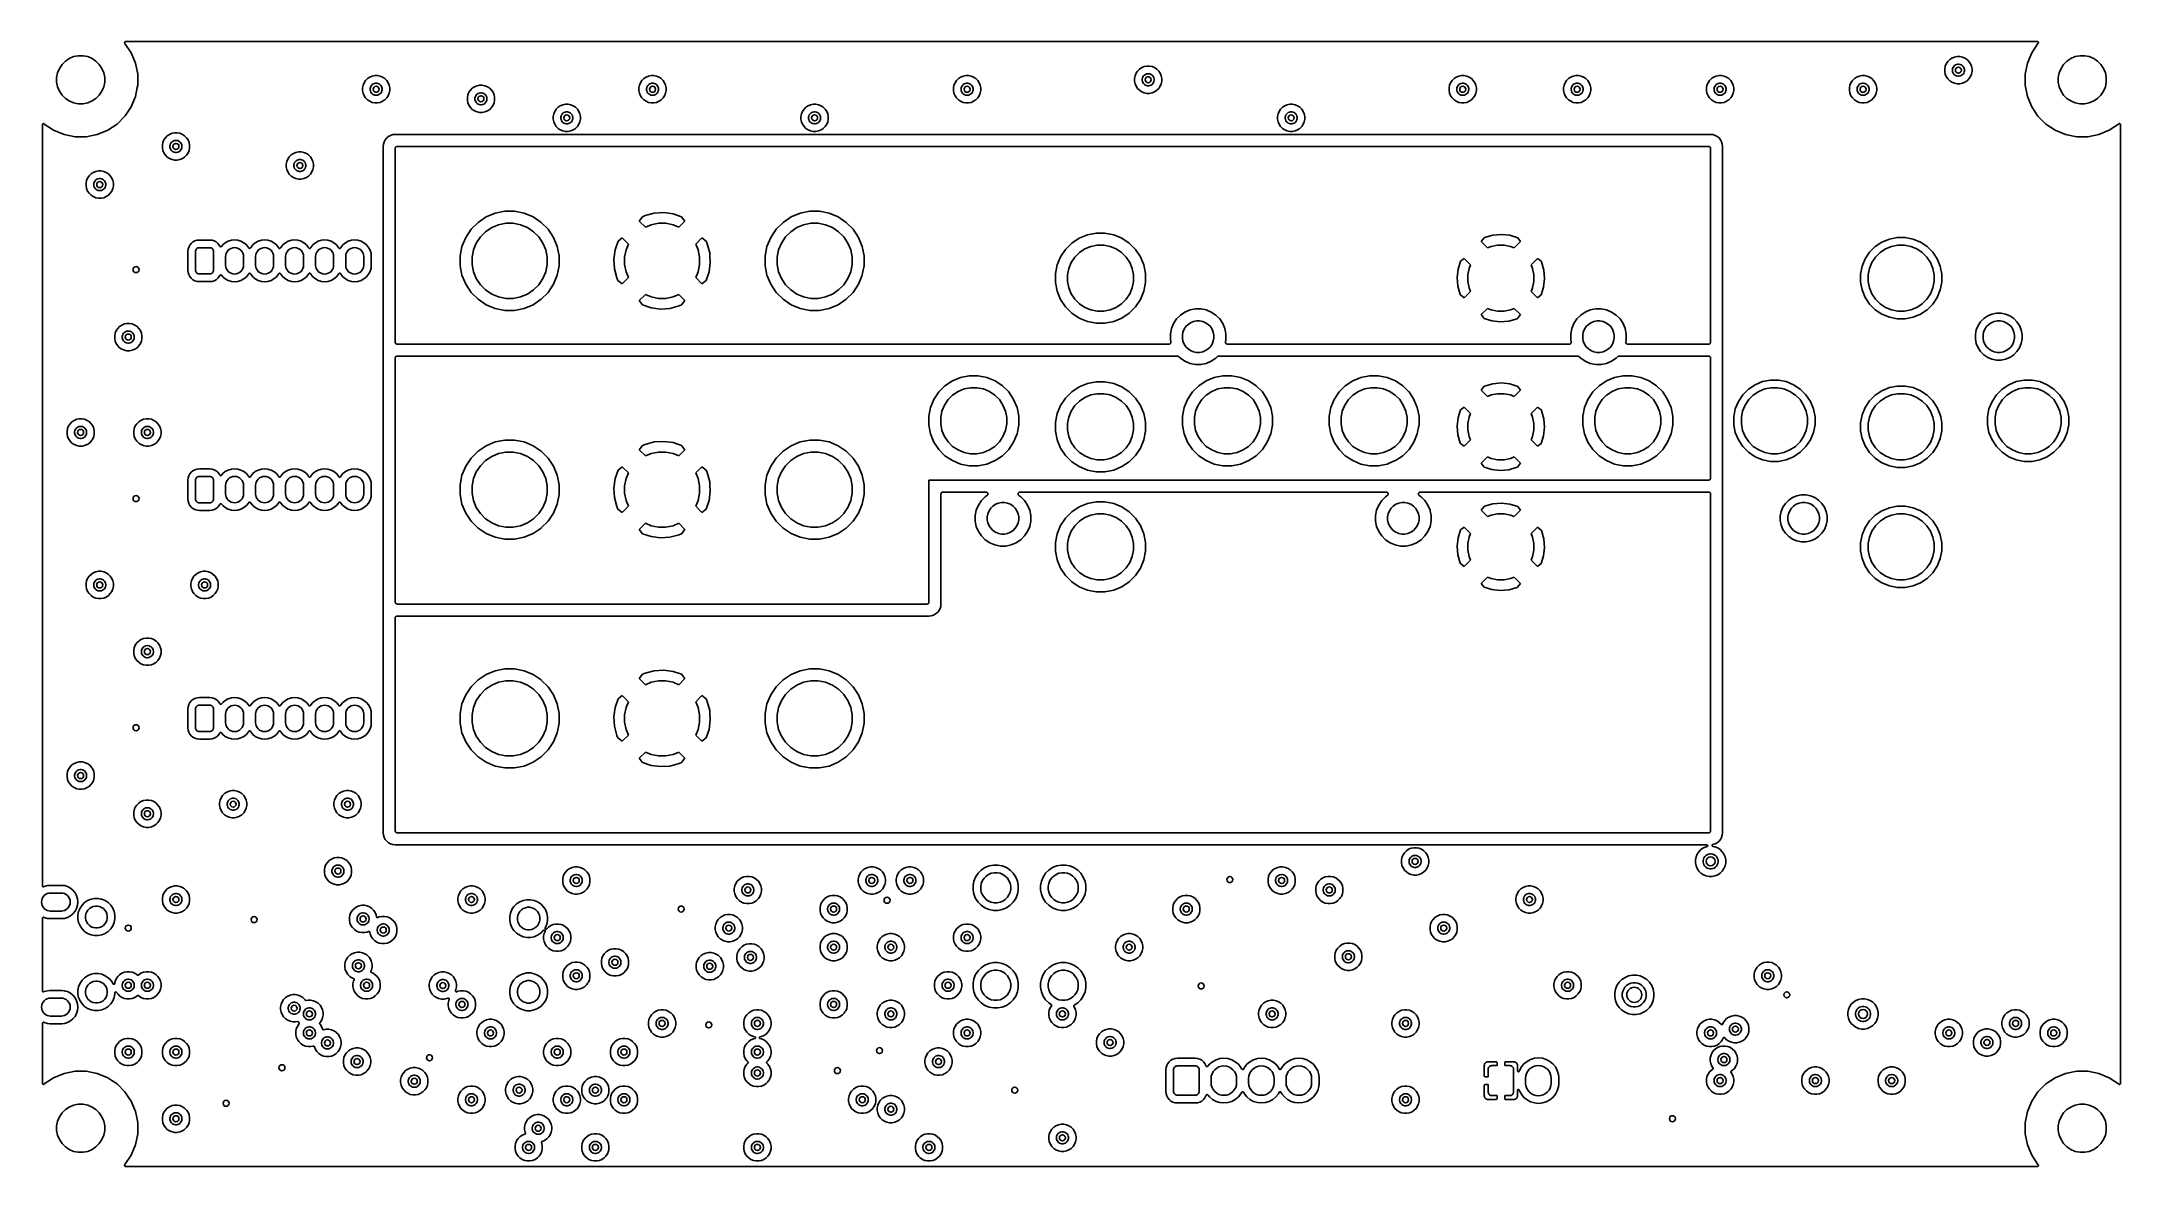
# Model space of a CAD drawing. Extents: x 1 to 139, y -76 to -1.
import ezdxf

# ---------------------------------------------------------------- set-up
doc = ezdxf.new("R2010")
doc.units = 0
doc.header["$MEASUREMENT"] = 0
doc.layers.add('BLACK', color=7, linetype='CONTINUOUS')

msp = doc.modelspace()

# ---------------------------------------------------------------- linework, layer by layer
at = {"layer": 'BLACK', "linetype": 'CONTINUOUS'}
for p, q in [((6.09882, -0.69783), (6.09949, -0.69164)), ((6.09883, -0.69795), (6.09882, -0.69783)), ((6.09882, -0.69806), (6.09883, -0.69795)), ((6.09936, -0.70401), (6.09882, -0.69806)), ((6.0999, -0.71018), (6.09936, -0.70401)), ((6.09949, -0.69164), (6.10011, -0.68573)), ((6.09993, -0.71029), (6.0999, -0.71018)), ((6.09994, -0.7104), (6.09993, -0.71029)), ((6.10166, -0.71623), (6.09994, -0.7104)), ((6.10011, -0.68573), (6.10014, -0.68563)), ((6.10014, -0.68563), (6.10016, -0.68551)), ((6.10016, -0.68551), (6.10199, -0.67965)), ((6.10336, -0.72208), (6.10166, -0.71623)), ((6.10199, -0.67965), (6.10378, -0.67389)), ((6.10341, -0.72218), (6.10336, -0.72208)), ((6.10344, -0.72229), (6.10341, -0.72218)), ((6.10629, -0.72774), (6.10344, -0.72229)), ((6.10378, -0.67389), (6.10383, -0.6738)), ((6.10383, -0.6738), (6.10386, -0.67369)), ((6.10386, -0.67369), (6.10678, -0.66833)), ((6.10906, -0.73308), (6.10629, -0.72774)), ((6.10678, -0.66833), (6.10967, -0.66299)), ((6.10913, -0.73317), (6.10906, -0.73308)), ((6.10918, -0.73327), (6.10913, -0.73317)), ((6.11303, -0.73806), (6.10918, -0.73327)), ((6.10967, -0.66299), (6.10974, -0.6629)), ((6.10974, -0.6629), (6.1098, -0.66281)), ((6.1098, -0.66281), (6.11367, -0.65816)), ((6.11679, -0.74277), (6.11303, -0.73806)), ((6.11367, -0.65816), (6.11757, -0.65344)), ((6.11694, -0.74292), (6.11679, -0.74277)), ((6.11695, -0.74293), (6.11694, -0.74292)), ((6.11696, -0.74294), (6.11695, -0.74293)), ((6.11741, -0.7434), (6.11696, -0.74294)), ((6.12665, -0.75264), (6.11741, -0.7434)), ((6.11757, -0.65344), (6.11766, -0.65337)), ((6.11766, -0.65337), (6.11773, -0.65329)), ((6.11773, -0.65329), (6.12254, -0.64939)), ((6.12254, -0.64939), (6.12717, -0.64561)), ((6.54252, -1.37503), (6.12665, -0.75264)), ((6.12717, -0.64561), (6.12727, -0.64556)), ((6.12727, -0.64556), (6.12736, -0.64549)), ((6.12736, -0.64549), (6.13275, -0.64265)), ((6.13275, -0.64265), (6.13812, -0.63979)), ((6.13812, -0.63979), (6.13823, -0.63976)), ((6.13823, -0.63976), (6.13832, -0.63971)), ((6.13832, -0.63971), (6.14403, -0.63801)), ((6.14403, -0.63801), (6.14998, -0.63621)), ((6.14998, -0.63621), (6.15009, -0.6362)), ((6.15009, -0.6362), (6.1502, -0.63617)), ((6.1502, -0.63617), (6.15635, -0.63558)), ((6.15635, -0.63558), (6.16231, -0.635)), ((6.16231, -0.635), (133.538, -0.635)), ((6.82897, -2.06658), (6.54252, -1.37503)), ((133.157, -1.37503), (132.871, -2.06658)), ((133.573, -0.75264), (133.157, -1.37503)), ((133.538, -0.635), (133.538, -0.635)), ((133.538, -0.635), (133.538, -0.635)), ((133.538, -0.635), (133.538, -0.63501)), ((133.538, -0.63501), (133.539, -0.63501)), ((133.539, -0.63501), (133.545, -0.63567)), ((133.545, -0.63567), (133.551, -0.63634)), ((133.551, -0.63634), (133.551, -0.63638)), ((133.551, -0.63638), (133.551, -0.63639)), ((133.551, -0.63639), (133.557, -0.6382)), ((133.557, -0.6382), (133.562, -0.64005)), ((133.562, -0.64005), (133.563, -0.6401)), ((133.563, -0.6401), (133.563, -0.64014)), ((133.563, -0.64014), (133.568, -0.64306)), ((133.568, -0.64306), (133.573, -0.64598)), ((133.573, -0.64598), (133.573, -0.64605)), ((133.573, -0.64605), (133.574, -0.64611)), ((133.583, -0.7434), (133.573, -0.75264)), ((133.574, -0.64611), (133.578, -0.65005)), ((133.578, -0.65005), (133.583, -0.65391)), ((133.583, -0.65391), (133.583, -0.654)), ((133.583, -0.654), (133.583, -0.65407)), ((133.583, -0.65407), (133.587, -0.65885)), ((133.586, -0.73871), (133.583, -0.7434)), ((133.59, -0.73401), (133.586, -0.73871)), ((133.587, -0.65885), (133.591, -0.66354)), ((133.593, -0.72834), (133.59, -0.73382)), ((133.59, -0.73382), (133.59, -0.73391)), ((133.59, -0.73391), (133.59, -0.73401)), ((133.591, -0.66354), (133.591, -0.66364)), ((133.591, -0.66364), (133.591, -0.66373)), ((133.591, -0.66373), (133.594, -0.66921)), ((133.596, -0.72311), (133.593, -0.72834)), ((133.594, -0.66921), (133.596, -0.67451)), ((133.596, -0.67451), (133.597, -0.67461)), ((133.598, -0.71702), (133.596, -0.7229)), ((133.596, -0.7229), (133.596, -0.723)), ((133.596, -0.723), (133.596, -0.72311)), ((133.597, -0.67461), (133.597, -0.67471)), ((133.597, -0.67471), (133.598, -0.68055)), ((133.598, -0.68055), (133.6, -0.68638)), ((133.6, -0.71127), (133.598, -0.71702)), ((133.6, -0.68638), (133.6, -0.6865)), ((133.6, -0.6865), (133.6, -0.6866)), ((133.6, -0.6866), (133.601, -0.69243)), ((133.601, -0.70489), (133.6, -0.71105)), ((133.6, -0.71105), (133.6, -0.71116)), ((133.6, -0.71116), (133.6, -0.71127)), ((133.601, -0.69243), (133.601, -0.69872)), ((133.601, -0.69872), (133.601, -0.69884)), ((133.601, -0.69884), (133.601, -0.69894)), ((133.601, -0.69894), (133.601, -0.70489)), ((1.575, -3.01741), (1.63649, -2.7083)), ((1.63649, -2.7083), (1.7571, -2.41712)), ((1.7571, -2.41712), (1.9322, -2.15506)), ((1.9322, -2.15506), (2.15506, -1.9322)), ((2.15506, -1.9322), (2.41712, -1.7571)), ((2.41712, -1.7571), (2.7083, -1.63649)), ((2.7083, -1.63649), (3.01741, -1.575)), ((3.01741, -1.575), (3.33259, -1.575)), ((3.33259, -1.575), (3.6417, -1.63649)), ((3.6417, -1.63649), (3.93288, -1.7571)), ((3.93288, -1.7571), (4.19494, -1.9322)), ((4.19494, -1.9322), (4.4178, -2.15506)), ((4.4178, -2.15506), (4.5929, -2.41712)), ((4.5929, -2.41712), (4.71351, -2.7083)), ((4.71351, -2.7083), (4.775, -3.01741)), ((6.975, -2.80073), (6.82897, -2.06658)), ((73.4903, -2.7449), (73.4219, -2.91014)), ((73.5897, -2.59618), (73.4903, -2.7449)), ((73.7162, -2.46971), (73.5897, -2.59618)), ((73.8649, -2.37034), (73.7162, -2.46971)), ((74.0301, -2.30189), (73.8649, -2.37034)), ((74.2056, -2.267), (74.0301, -2.30189)), ((74.3844, -2.267), (74.2056, -2.267)), ((74.5599, -2.30189), (74.3844, -2.267)), ((74.7251, -2.37034), (74.5599, -2.30189)), ((74.8738, -2.46971), (74.7251, -2.37034)), ((75.0003, -2.59618), (74.8738, -2.46971)), ((75.0997, -2.7449), (75.0003, -2.59618)), ((75.1681, -2.91014), (75.0997, -2.7449)), ((127.397, -2.27514), (127.362, -2.45057)), ((127.362, -2.45057), (127.362, -2.62943)), ((127.362, -2.62943), (127.397, -2.80486)), ((127.465, -2.1099), (127.397, -2.27514)), ((127.565, -1.96118), (127.465, -2.1099)), ((127.691, -1.83471), (127.565, -1.96118)), ((127.84, -1.73534), (127.691, -1.83471)), ((128.005, -1.66689), (127.84, -1.73534)), ((127.87, -2.5006), (127.885, -2.42332)), ((127.87, -2.5794), (127.87, -2.5006)), ((127.885, -2.65668), (127.87, -2.5794)), ((127.885, -2.42332), (127.916, -2.35053)), ((127.916, -2.72947), (127.885, -2.65668)), ((127.916, -2.35053), (127.959, -2.28502)), ((127.959, -2.79499), (127.916, -2.72947)), ((127.959, -2.28502), (128.015, -2.2293)), ((128.181, -1.632), (128.005, -1.66689)), ((128.015, -2.2293), (128.081, -2.18552)), ((128.081, -2.18552), (128.153, -2.15537)), ((128.153, -2.15537), (128.231, -2.14)), ((128.359, -1.632), (128.181, -1.632)), ((128.231, -2.14), (128.309, -2.14)), ((128.309, -2.14), (128.387, -2.15537)), ((128.535, -1.66689), (128.359, -1.632)), ((128.387, -2.15537), (128.459, -2.18552)), ((128.459, -2.18552), (128.525, -2.2293)), ((128.525, -2.2293), (128.581, -2.28502)), ((128.7, -1.73534), (128.535, -1.66689)), ((128.581, -2.28502), (128.624, -2.35053)), ((128.624, -2.72947), (128.581, -2.79499)), ((128.624, -2.35053), (128.655, -2.42332)), ((128.655, -2.65668), (128.624, -2.72947)), ((128.655, -2.42332), (128.67, -2.5006)), ((128.67, -2.5794), (128.655, -2.65668)), ((128.67, -2.5006), (128.67, -2.5794)), ((128.849, -1.83471), (128.7, -1.73534)), ((128.975, -1.96118), (128.849, -1.83471)), ((129.075, -2.1099), (128.975, -1.96118)), ((129.143, -2.27514), (129.075, -2.1099)), ((129.178, -2.45057), (129.143, -2.27514)), ((129.143, -2.80486), (129.178, -2.62943)), ((129.178, -2.62943), (129.178, -2.45057)), ((132.871, -2.06658), (132.725, -2.80073)), ((134.925, -3.01741), (134.986, -2.7083)), ((134.986, -2.7083), (135.107, -2.41712)), ((135.107, -2.41712), (135.282, -2.15506)), ((135.282, -2.15506), (135.505, -1.9322)), ((135.505, -1.9322), (135.767, -1.7571)), ((135.767, -1.7571), (136.058, -1.63649)), ((136.058, -1.63649), (136.367, -1.575)), ((136.367, -1.575), (136.683, -1.575)), ((136.683, -1.575), (136.992, -1.63649)), ((136.992, -1.63649), (137.283, -1.7571)), ((137.283, -1.7571), (137.545, -1.9322)), ((137.545, -1.9322), (137.768, -2.15506)), ((137.768, -2.15506), (137.943, -2.41712)), ((137.943, -2.41712), (138.064, -2.7083)), ((138.064, -2.7083), (138.125, -3.01741)), ((1.575, -3.33259), (1.575, -3.01741)), ((1.63649, -3.6417), (1.575, -3.33259)), ((1.7571, -3.93288), (1.63649, -3.6417)), ((1.9322, -4.19494), (1.7571, -3.93288)), ((4.5929, -3.93288), (4.4178, -4.19494)), ((4.71351, -3.6417), (4.5929, -3.93288)), ((4.775, -3.33259), (4.71351, -3.6417)), ((4.775, -3.01741), (4.775, -3.33259)), ((6.82897, -4.28342), (6.94463, -3.70193)), ((6.94463, -3.70193), (6.975, -3.54927)), ((6.94463, -3.70193), (6.94463, -3.70193)), ((6.975, -3.54927), (6.975, -2.80073)), ((21.9869, -3.54514), (21.952, -3.72057)), ((21.952, -3.72057), (21.952, -3.89943)), ((21.952, -3.89943), (21.9869, -4.07486)), ((22.0553, -3.3799), (21.9869, -3.54514)), ((21.9869, -4.07486), (22.0553, -4.2401)), ((22.1547, -3.23118), (22.0553, -3.3799)), ((22.2812, -3.10471), (22.1547, -3.23118)), ((22.4299, -3.00534), (22.2812, -3.10471)), ((22.5951, -2.93689), (22.4299, -3.00534)), ((22.46, -3.7706), (22.4754, -3.69332)), ((22.46, -3.8494), (22.46, -3.7706)), ((22.4754, -3.92668), (22.46, -3.8494)), ((22.4754, -3.69332), (22.5055, -3.62053)), ((22.5055, -3.99947), (22.4754, -3.92668)), ((22.5055, -3.62053), (22.5493, -3.55502)), ((22.5493, -4.06499), (22.5055, -3.99947)), ((22.5493, -3.55502), (22.605, -3.4993)), ((22.605, -4.1207), (22.5493, -4.06499)), ((22.7706, -2.902), (22.5951, -2.93689)), ((22.605, -3.4993), (22.6705, -3.45552)), ((22.6705, -4.16447), (22.605, -4.1207)), ((22.6705, -3.45552), (22.7433, -3.42537)), ((22.7433, -3.42537), (22.8206, -3.41)), ((22.9494, -2.902), (22.7706, -2.902)), ((22.8206, -3.41), (22.8994, -3.41)), ((22.8994, -3.41), (22.9767, -3.42537)), ((23.1249, -2.93689), (22.9494, -2.902)), ((22.9767, -3.42537), (23.0495, -3.45552)), ((23.0495, -3.45552), (23.115, -3.4993)), ((23.115, -4.1207), (23.0495, -4.16447)), ((23.115, -3.4993), (23.1707, -3.55502)), ((23.1707, -4.06499), (23.115, -4.1207)), ((23.2901, -3.00534), (23.1249, -2.93689)), ((23.1707, -3.55502), (23.2145, -3.62053)), ((23.2145, -3.99947), (23.1707, -4.06499)), ((23.2145, -3.62053), (23.2446, -3.69332)), ((23.2446, -3.92668), (23.2145, -3.99947)), ((23.2446, -3.69332), (23.26, -3.7706)), ((23.26, -3.8494), (23.2446, -3.92668)), ((23.26, -3.7706), (23.26, -3.8494)), ((23.4388, -3.10471), (23.2901, -3.00534)), ((23.5653, -3.23118), (23.4388, -3.10471)), ((23.6647, -3.3799), (23.5653, -3.23118)), ((23.7331, -3.54514), (23.6647, -3.3799)), ((23.6647, -4.2401), (23.7331, -4.07486)), ((23.768, -3.72057), (23.7331, -3.54514)), ((23.7331, -4.07486), (23.768, -3.89943)), ((23.768, -3.89943), (23.768, -3.72057)), ((29.0403, -4.0149), (28.9719, -4.18014)), ((29.1397, -3.86618), (29.0403, -4.0149)), ((29.2662, -3.73971), (29.1397, -3.86618)), ((29.4149, -3.64034), (29.2662, -3.73971)), ((29.5801, -3.57189), (29.4149, -3.64034)), ((29.5343, -4.19001), (29.59, -4.1343)), ((29.7556, -3.537), (29.5801, -3.57189)), ((29.59, -4.1343), (29.6555, -4.09052)), ((29.6555, -4.09052), (29.7283, -4.06037)), ((29.7283, -4.06037), (29.8056, -4.045)), ((29.9344, -3.537), (29.7556, -3.537)), ((29.8056, -4.045), (29.8844, -4.045)), ((29.8844, -4.045), (29.9617, -4.06037)), ((30.1099, -3.57189), (29.9344, -3.537)), ((29.9617, -4.06037), (30.0345, -4.09052)), ((30.0345, -4.09052), (30.1, -4.1343)), ((30.1, -4.1343), (30.1557, -4.19001)), ((30.2751, -3.64034), (30.1099, -3.57189)), ((30.4238, -3.73971), (30.2751, -3.64034)), ((30.5503, -3.86618), (30.4238, -3.73971)), ((30.6497, -4.0149), (30.5503, -3.86618)), ((30.7181, -4.18014), (30.6497, -4.0149)), ((40.4019, -3.54514), (40.367, -3.72057)), ((40.367, -3.72057), (40.367, -3.89943)), ((40.367, -3.89943), (40.4019, -4.07486)), ((40.4703, -3.3799), (40.4019, -3.54514)), ((40.4019, -4.07486), (40.4703, -4.2401)), ((40.5697, -3.23118), (40.4703, -3.3799)), ((40.6962, -3.10471), (40.5697, -3.23118)), ((40.8449, -3.00534), (40.6962, -3.10471)), ((41.0101, -2.93689), (40.8449, -3.00534)), ((40.875, -3.7706), (40.8904, -3.69332)), ((40.875, -3.8494), (40.875, -3.7706)), ((40.8904, -3.92668), (40.875, -3.8494)), ((40.8904, -3.69332), (40.9205, -3.62053)), ((40.9205, -3.99947), (40.8904, -3.92668)), ((40.9205, -3.62053), (40.9643, -3.55502)), ((40.9643, -4.06499), (40.9205, -3.99947)), ((40.9643, -3.55502), (41.02, -3.4993)), ((41.02, -4.1207), (40.9643, -4.06499)), ((41.1856, -2.902), (41.0101, -2.93689)), ((41.02, -3.4993), (41.0855, -3.45552)), ((41.0855, -4.16447), (41.02, -4.1207)), ((41.0855, -3.45552), (41.1583, -3.42537)), ((41.1583, -3.42537), (41.2356, -3.41)), ((41.3644, -2.902), (41.1856, -2.902)), ((41.2356, -3.41), (41.3144, -3.41)), ((41.3144, -3.41), (41.3917, -3.42537)), ((41.5399, -2.93689), (41.3644, -2.902)), ((41.3917, -3.42537), (41.4645, -3.45552)), ((41.4645, -3.45552), (41.53, -3.4993)), ((41.53, -4.1207), (41.4645, -4.16447)), ((41.53, -3.4993), (41.5857, -3.55502)), ((41.5857, -4.06499), (41.53, -4.1207)), ((41.7051, -3.00534), (41.5399, -2.93689)), ((41.5857, -3.55502), (41.6295, -3.62053)), ((41.6295, -3.99947), (41.5857, -4.06499)), ((41.6295, -3.62053), (41.6596, -3.69332)), ((41.6596, -3.92668), (41.6295, -3.99947)), ((41.6596, -3.69332), (41.675, -3.7706)), ((41.675, -3.8494), (41.6596, -3.92668)), ((41.675, -3.7706), (41.675, -3.8494)), ((41.8538, -3.10471), (41.7051, -3.00534)), ((41.9803, -3.23118), (41.8538, -3.10471)), ((42.0797, -3.3799), (41.9803, -3.23118)), ((42.1481, -3.54514), (42.0797, -3.3799)), ((42.0797, -4.2401), (42.1481, -4.07486)), ((42.183, -3.72057), (42.1481, -3.54514)), ((42.1481, -4.07486), (42.183, -3.89943)), ((42.183, -3.89943), (42.183, -3.72057)), ((61.3569, -3.54514), (61.322, -3.72057)), ((61.322, -3.72057), (61.322, -3.89943)), ((61.322, -3.89943), (61.3569, -4.07486)), ((61.4253, -3.3799), (61.3569, -3.54514)), ((61.3569, -4.07486), (61.4253, -4.2401)), ((61.5247, -3.23118), (61.4253, -3.3799)), ((61.6512, -3.10471), (61.5247, -3.23118)), ((61.7999, -3.00534), (61.6512, -3.10471)), ((61.9651, -2.93689), (61.7999, -3.00534)), ((61.83, -3.7706), (61.8454, -3.69332)), ((61.83, -3.8494), (61.83, -3.7706)), ((61.8454, -3.92668), (61.83, -3.8494)), ((61.8454, -3.69332), (61.8755, -3.62053)), ((61.8755, -3.99947), (61.8454, -3.92668)), ((61.8755, -3.62053), (61.9193, -3.55502)), ((61.9193, -4.06499), (61.8755, -3.99947)), ((61.9193, -3.55502), (61.975, -3.4993)), ((61.975, -4.1207), (61.9193, -4.06499)), ((62.1406, -2.902), (61.9651, -2.93689)), ((61.975, -3.4993), (62.0405, -3.45552)), ((62.0405, -4.16447), (61.975, -4.1207)), ((62.0405, -3.45552), (62.1133, -3.42537)), ((62.1133, -3.42537), (62.1906, -3.41)), ((62.3194, -2.902), (62.1406, -2.902)), ((62.1906, -3.41), (62.2694, -3.41)), ((62.2694, -3.41), (62.3467, -3.42537)), ((62.4949, -2.93689), (62.3194, -2.902)), ((62.3467, -3.42537), (62.4195, -3.45552)), ((62.4195, -3.45552), (62.485, -3.4993)), ((62.485, -4.1207), (62.4195, -4.16447)), ((62.485, -3.4993), (62.5407, -3.55502)), ((62.5407, -4.06499), (62.485, -4.1207)), ((62.6601, -3.00534), (62.4949, -2.93689)), ((62.5407, -3.55502), (62.5845, -3.62053)), ((62.5845, -3.99947), (62.5407, -4.06499)), ((62.5845, -3.62053), (62.6146, -3.69332)), ((62.6146, -3.92668), (62.5845, -3.99947)), ((62.6146, -3.69332), (62.63, -3.7706)), ((62.63, -3.8494), (62.6146, -3.92668)), ((62.63, -3.7706), (62.63, -3.8494)), ((62.8088, -3.10471), (62.6601, -3.00534)), ((62.9353, -3.23118), (62.8088, -3.10471)), ((63.0347, -3.3799), (62.9353, -3.23118)), ((63.1031, -3.54514), (63.0347, -3.3799)), ((63.0347, -4.2401), (63.1031, -4.07486)), ((63.138, -3.72057), (63.1031, -3.54514)), ((63.1031, -4.07486), (63.138, -3.89943)), ((63.138, -3.89943), (63.138, -3.72057)), ((73.4219, -2.91014), (73.387, -3.08557)), ((73.387, -3.08557), (73.387, -3.26443)), ((73.387, -3.26443), (73.4219, -3.43986)), ((73.4219, -3.43986), (73.4903, -3.6051)), ((73.4903, -3.6051), (73.5897, -3.75382)), ((73.5897, -3.75382), (73.7162, -3.88029)), ((73.7162, -3.88029), (73.8649, -3.97966)), ((73.8649, -3.97966), (74.0301, -4.04811)), ((73.895, -3.1356), (73.9104, -3.05832)), ((73.895, -3.2144), (73.895, -3.1356)), ((73.9104, -3.29168), (73.895, -3.2144)), ((73.9104, -3.05832), (73.9405, -2.98553)), ((73.9405, -3.36447), (73.9104, -3.29168)), ((73.9405, -2.98553), (73.9843, -2.92001)), ((73.9843, -3.42998), (73.9405, -3.36447)), ((73.9843, -2.92001), (74.04, -2.8643)), ((74.04, -3.4857), (73.9843, -3.42998)), ((74.0301, -4.04811), (74.2056, -4.083)), ((74.04, -2.8643), (74.1055, -2.82052)), ((74.1055, -3.52947), (74.04, -3.4857)), ((74.1055, -2.82052), (74.1783, -2.79037)), ((74.1783, -3.55963), (74.1055, -3.52947)), ((74.1783, -2.79037), (74.2556, -2.775)), ((74.2556, -3.575), (74.1783, -3.55963)), ((74.2056, -4.083), (74.3844, -4.083)), ((74.2556, -2.775), (74.3344, -2.775)), ((74.3344, -3.575), (74.2556, -3.575)), ((74.3344, -2.775), (74.4117, -2.79037)), ((74.4117, -3.55963), (74.3344, -3.575)), ((74.3844, -4.083), (74.5599, -4.04811)), ((74.4117, -2.79037), (74.4845, -2.82052)), ((74.4845, -3.52947), (74.4117, -3.55963)), ((74.4845, -2.82052), (74.55, -2.8643)), ((74.55, -3.4857), (74.4845, -3.52947)), ((74.55, -2.8643), (74.6057, -2.92001)), ((74.6057, -3.42998), (74.55, -3.4857)), ((74.5599, -4.04811), (74.7251, -3.97966)), ((74.6057, -2.92001), (74.6495, -2.98553)), ((74.6495, -3.36447), (74.6057, -3.42998)), ((74.6495, -2.98553), (74.6796, -3.05832)), ((74.6796, -3.29168), (74.6495, -3.36447)), ((74.6796, -3.05832), (74.695, -3.1356)), ((74.695, -3.2144), (74.6796, -3.29168)), ((74.695, -3.1356), (74.695, -3.2144)), ((74.7251, -3.97966), (74.8738, -3.88029)), ((74.8738, -3.88029), (75.0003, -3.75382)), ((75.0003, -3.75382), (75.0503, -3.67904)), ((75.0503, -3.67901), (75.0997, -3.6051)), ((75.0503, -3.67904), (75.0503, -3.67901)), ((75.0997, -3.6051), (75.1681, -3.43986)), ((75.203, -3.08557), (75.1681, -2.91014)), ((75.1681, -3.43986), (75.203, -3.26443)), ((75.203, -3.26443), (75.203, -3.08557)), ((94.3769, -3.54514), (94.342, -3.72057)), ((94.342, -3.72057), (94.342, -3.89943)), ((94.342, -3.89943), (94.3769, -4.07486)), ((94.4453, -3.3799), (94.3769, -3.54514)), ((94.3769, -4.07486), (94.4453, -4.2401)), ((94.5447, -3.23118), (94.4453, -3.3799)), ((94.6712, -3.10471), (94.5447, -3.23118)), ((94.8199, -3.00534), (94.6712, -3.10471)), ((94.9851, -2.93689), (94.8199, -3.00534)), ((94.85, -3.7706), (94.8654, -3.69332)), ((94.85, -3.8494), (94.85, -3.7706)), ((94.8654, -3.92668), (94.85, -3.8494)), ((94.8654, -3.69332), (94.8955, -3.62053)), ((94.8955, -3.99947), (94.8654, -3.92668)), ((94.8955, -3.62053), (94.9393, -3.55502)), ((94.9393, -4.06499), (94.8955, -3.99947)), ((94.9393, -3.55502), (94.995, -3.4993)), ((94.995, -4.1207), (94.9393, -4.06499)), ((95.1606, -2.902), (94.9851, -2.93689)), ((94.995, -3.4993), (95.0605, -3.45552)), ((95.0605, -4.16447), (94.995, -4.1207)), ((95.0605, -3.45552), (95.1333, -3.42537)), ((95.1333, -3.42537), (95.2106, -3.41)), ((95.3394, -2.902), (95.1606, -2.902)), ((95.2106, -3.41), (95.2894, -3.41)), ((95.2894, -3.41), (95.3667, -3.42537)), ((95.5149, -2.93689), (95.3394, -2.902)), ((95.3667, -3.42537), (95.4395, -3.45552)), ((95.4395, -3.45552), (95.505, -3.4993)), ((95.505, -4.1207), (95.4395, -4.16447)), ((95.505, -3.4993), (95.5607, -3.55502)), ((95.5607, -4.06499), (95.505, -4.1207)), ((95.6801, -3.00534), (95.5149, -2.93689)), ((95.5607, -3.55502), (95.6045, -3.62053)), ((95.6045, -3.99947), (95.5607, -4.06499)), ((95.6045, -3.62053), (95.6346, -3.69332)), ((95.6346, -3.92668), (95.6045, -3.99947)), ((95.6346, -3.69332), (95.65, -3.7706)), ((95.65, -3.8494), (95.6346, -3.92668)), ((95.65, -3.7706), (95.65, -3.8494)), ((95.8288, -3.10471), (95.6801, -3.00534)), ((95.9553, -3.23118), (95.8288, -3.10471)), ((96.0547, -3.3799), (95.9553, -3.23118)), ((96.1231, -3.54514), (96.0547, -3.3799)), ((96.0547, -4.2401), (96.1231, -4.07486)), ((96.158, -3.72057), (96.1231, -3.54514)), ((96.1231, -4.07486), (96.158, -3.89943)), ((96.158, -3.89943), (96.158, -3.72057)), ((101.997, -3.54514), (101.962, -3.72057)), ((101.962, -3.72057), (101.962, -3.89943)), ((101.962, -3.89943), (101.997, -4.07486)), ((102.065, -3.3799), (101.997, -3.54514)), ((101.997, -4.07486), (102.065, -4.2401)), ((102.165, -3.23118), (102.065, -3.3799)), ((102.291, -3.10471), (102.165, -3.23118)), ((102.44, -3.00534), (102.291, -3.10471)), ((102.605, -2.93689), (102.44, -3.00534)), ((102.47, -3.7706), (102.485, -3.69332)), ((102.47, -3.8494), (102.47, -3.7706)), ((102.485, -3.92668), (102.47, -3.8494)), ((102.485, -3.69332), (102.516, -3.62053)), ((102.516, -3.99947), (102.485, -3.92668)), ((102.516, -3.62053), (102.559, -3.55502)), ((102.559, -4.06499), (102.516, -3.99947)), ((102.559, -3.55502), (102.615, -3.4993)), ((102.615, -4.1207), (102.559, -4.06499)), ((102.781, -2.902), (102.605, -2.93689)), ((102.615, -3.4993), (102.681, -3.45552)), ((102.681, -4.16447), (102.615, -4.1207)), ((102.681, -3.45552), (102.753, -3.42537)), ((102.753, -3.42537), (102.831, -3.41)), ((102.959, -2.902), (102.781, -2.902)), ((102.831, -3.41), (102.909, -3.41)), ((102.909, -3.41), (102.987, -3.42537)), ((103.135, -2.93689), (102.959, -2.902)), ((102.987, -3.42537), (103.059, -3.45552)), ((103.059, -3.45552), (103.125, -3.4993)), ((103.125, -4.1207), (103.059, -4.16447)), ((103.125, -3.4993), (103.181, -3.55502)), ((103.181, -4.06499), (103.125, -4.1207)), ((103.3, -3.00534), (103.135, -2.93689)), ((103.181, -3.55502), (103.224, -3.62053)), ((103.224, -3.99947), (103.181, -4.06499)), ((103.224, -3.62053), (103.255, -3.69332)), ((103.255, -3.92668), (103.224, -3.99947)), ((103.255, -3.69332), (103.27, -3.7706)), ((103.27, -3.8494), (103.255, -3.92668)), ((103.27, -3.7706), (103.27, -3.8494)), ((103.449, -3.10471), (103.3, -3.00534)), ((103.575, -3.23118), (103.449, -3.10471)), ((103.675, -3.3799), (103.575, -3.23118)), ((103.743, -3.54514), (103.675, -3.3799)), ((103.675, -4.2401), (103.743, -4.07486)), ((103.778, -3.72057), (103.743, -3.54514)), ((103.743, -4.07486), (103.778, -3.89943)), ((103.778, -3.89943), (103.778, -3.72057)), ((111.522, -3.54514), (111.487, -3.72057)), ((111.487, -3.72057), (111.487, -3.89943)), ((111.487, -3.89943), (111.522, -4.07486)), ((111.59, -3.3799), (111.522, -3.54514)), ((111.522, -4.07486), (111.59, -4.2401)), ((111.69, -3.23118), (111.59, -3.3799)), ((111.816, -3.10471), (111.69, -3.23118)), ((111.965, -3.00534), (111.816, -3.10471)), ((112.13, -2.93689), (111.965, -3.00534)), ((111.995, -3.7706), (112.01, -3.69332)), ((111.995, -3.8494), (111.995, -3.7706)), ((112.01, -3.92668), (111.995, -3.8494)), ((112.01, -3.69332), (112.041, -3.62053)), ((112.041, -3.99947), (112.01, -3.92668)), ((112.041, -3.62053), (112.084, -3.55502)), ((112.084, -4.06499), (112.041, -3.99947)), ((112.084, -3.55502), (112.14, -3.4993)), ((112.14, -4.1207), (112.084, -4.06499)), ((112.306, -2.902), (112.13, -2.93689)), ((112.14, -3.4993), (112.206, -3.45552)), ((112.206, -4.16447), (112.14, -4.1207)), ((112.206, -3.45552), (112.278, -3.42537)), ((112.278, -3.42537), (112.356, -3.41)), ((112.484, -2.902), (112.306, -2.902)), ((112.356, -3.41), (112.434, -3.41)), ((112.434, -3.41), (112.512, -3.42537)), ((112.66, -2.93689), (112.484, -2.902)), ((112.512, -3.42537), (112.584, -3.45552)), ((112.584, -3.45552), (112.65, -3.4993)), ((112.65, -4.1207), (112.584, -4.16447)), ((112.65, -3.4993), (112.706, -3.55502)), ((112.706, -4.06499), (112.65, -4.1207)), ((112.825, -3.00534), (112.66, -2.93689)), ((112.706, -3.55502), (112.749, -3.62053)), ((112.749, -3.99947), (112.706, -4.06499)), ((112.749, -3.62053), (112.78, -3.69332)), ((112.78, -3.92668), (112.749, -3.99947)), ((112.78, -3.69332), (112.795, -3.7706)), ((112.795, -3.8494), (112.78, -3.92668)), ((112.795, -3.7706), (112.795, -3.8494)), ((112.974, -3.10471), (112.825, -3.00534)), ((113.1, -3.23118), (112.974, -3.10471)), ((113.2, -3.3799), (113.1, -3.23118)), ((113.268, -3.54514), (113.2, -3.3799)), ((113.2, -4.2401), (113.268, -4.07486)), ((113.303, -3.72057), (113.268, -3.54514)), ((113.268, -4.07486), (113.303, -3.89943)), ((113.303, -3.89943), (113.303, -3.72057)), ((121.047, -3.54514), (121.012, -3.72057)), ((121.012, -3.72057), (121.012, -3.89943)), ((121.012, -3.89943), (121.047, -4.07486)), ((121.115, -3.3799), (121.047, -3.54514)), ((121.047, -4.07486), (121.115, -4.2401)), ((121.215, -3.23118), (121.115, -3.3799)), ((121.341, -3.10471), (121.215, -3.23118)), ((121.49, -3.00534), (121.341, -3.10471)), ((121.655, -2.93689), (121.49, -3.00534)), ((121.52, -3.7706), (121.535, -3.69332)), ((121.52, -3.8494), (121.52, -3.7706)), ((121.535, -3.92668), (121.52, -3.8494)), ((121.535, -3.69332), (121.566, -3.62053)), ((121.566, -3.99947), (121.535, -3.92668)), ((121.566, -3.62053), (121.609, -3.55502)), ((121.609, -4.06499), (121.566, -3.99947)), ((121.609, -3.55502), (121.665, -3.4993)), ((121.665, -4.1207), (121.609, -4.06499)), ((121.831, -2.902), (121.655, -2.93689)), ((121.665, -3.4993), (121.731, -3.45552)), ((121.731, -4.16447), (121.665, -4.1207)), ((121.731, -3.45552), (121.803, -3.42537)), ((121.803, -3.42537), (121.881, -3.41)), ((122.009, -2.902), (121.831, -2.902)), ((121.881, -3.41), (121.959, -3.41)), ((121.959, -3.41), (122.037, -3.42537)), ((122.185, -2.93689), (122.009, -2.902)), ((122.037, -3.42537), (122.109, -3.45552)), ((122.109, -3.45552), (122.175, -3.4993)), ((122.175, -4.1207), (122.109, -4.16447)), ((122.175, -3.4993), (122.231, -3.55502)), ((122.231, -4.06499), (122.175, -4.1207)), ((122.35, -3.00534), (122.185, -2.93689)), ((122.231, -3.55502), (122.274, -3.62053)), ((122.274, -3.99947), (122.231, -4.06499)), ((122.274, -3.62053), (122.305, -3.69332)), ((122.305, -3.92668), (122.274, -3.99947)), ((122.305, -3.69332), (122.32, -3.7706)), ((122.32, -3.8494), (122.305, -3.92668)), ((122.32, -3.7706), (122.32, -3.8494)), ((122.499, -3.10471), (122.35, -3.00534)), ((122.625, -3.23118), (122.499, -3.10471)), ((122.725, -3.3799), (122.625, -3.23118)), ((122.793, -3.54514), (122.725, -3.3799)), ((122.725, -4.2401), (122.793, -4.07486)), ((122.828, -3.72057), (122.793, -3.54514)), ((122.793, -4.07486), (122.828, -3.89943)), ((122.828, -3.89943), (122.828, -3.72057)), ((127.397, -2.80486), (127.465, -2.9701)), ((127.465, -2.9701), (127.565, -3.11882)), ((127.565, -3.11882), (127.691, -3.24529)), ((127.691, -3.24529), (127.84, -3.34466)), ((127.84, -3.34466), (128.005, -3.41311)), ((128.015, -2.8507), (127.959, -2.79499)), ((128.005, -3.41311), (128.181, -3.448)), ((128.081, -2.89447), (128.015, -2.8507)), ((128.153, -2.92463), (128.081, -2.89447)), ((128.231, -2.94), (128.153, -2.92463)), ((128.181, -3.448), (128.359, -3.448)), ((128.309, -2.94), (128.231, -2.94)), ((128.387, -2.92463), (128.309, -2.94)), ((128.359, -3.448), (128.535, -3.41311)), ((128.459, -2.89447), (128.387, -2.92463)), ((128.525, -2.8507), (128.459, -2.89447)), ((128.581, -2.79499), (128.525, -2.8507)), ((128.535, -3.41311), (128.7, -3.34466)), ((128.7, -3.34466), (128.849, -3.24529)), ((128.849, -3.24529), (128.975, -3.11882)), ((128.975, -3.11882), (129.075, -2.9701)), ((129.075, -2.9701), (129.143, -2.80486)), ((132.725, -2.80073), (132.725, -3.54927)), ((132.725, -3.54927), (132.871, -4.28342)), ((134.925, -3.33259), (134.925, -3.01741)), ((134.986, -3.6417), (134.925, -3.33259)), ((135.107, -3.93288), (134.986, -3.6417)), ((135.282, -4.19494), (135.107, -3.93288)), ((137.943, -3.93288), (137.768, -4.19494)), ((138.064, -3.6417), (137.943, -3.93288)), ((138.125, -3.33259), (138.064, -3.6417)), ((138.125, -3.01741), (138.125, -3.33259)), ((2.15506, -4.4178), (1.9322, -4.19494)), ((2.41712, -4.5929), (2.15506, -4.4178)), ((2.7083, -4.71351), (2.41712, -4.5929)), ((3.01741, -4.775), (2.7083, -4.71351)), ((3.33259, -4.775), (3.01741, -4.775)), ((3.6417, -4.71351), (3.33259, -4.775)), ((3.93288, -4.5929), (3.6417, -4.71351)), ((4.19494, -4.4178), (3.93288, -4.5929)), ((4.4178, -4.19494), (4.19494, -4.4178)), ((6.13555, -5.58404), (6.54252, -4.97497)), ((6.54252, -4.97497), (6.82897, -4.28342)), ((22.0553, -4.2401), (22.1547, -4.38882)), ((22.1547, -4.38882), (22.2812, -4.51529)), ((22.2812, -4.51529), (22.4299, -4.61466)), ((22.4299, -4.61466), (22.5951, -4.68311)), ((22.5951, -4.68311), (22.7706, -4.718)), ((22.7433, -4.19463), (22.6705, -4.16447)), ((22.8206, -4.21), (22.7433, -4.19463)), ((22.7706, -4.718), (22.9494, -4.718)), ((22.8994, -4.21), (22.8206, -4.21)), ((22.9767, -4.19463), (22.8994, -4.21)), ((22.9494, -4.718), (23.1249, -4.68311)), ((23.0495, -4.16447), (22.9767, -4.19463)), ((23.1249, -4.68311), (23.2901, -4.61466)), ((23.2901, -4.61466), (23.4388, -4.51529)), ((23.4388, -4.51529), (23.5653, -4.38882)), ((23.5653, -4.38882), (23.6153, -4.31404)), ((23.6153, -4.31401), (23.6647, -4.2401)), ((23.6153, -4.31404), (23.6153, -4.31401)), ((28.9719, -4.18014), (28.937, -4.35557)), ((28.937, -4.35557), (28.937, -4.53443)), ((28.937, -4.53443), (28.9719, -4.70986)), ((28.9719, -4.70986), (29.0403, -4.8751)), ((29.0403, -4.8751), (29.1397, -5.02382)), ((29.1397, -5.02382), (29.2662, -5.15029)), ((29.2662, -5.15029), (29.4149, -5.24966)), ((29.4149, -5.24966), (29.5801, -5.31811)), ((29.445, -4.4056), (29.4604, -4.32832)), ((29.445, -4.4844), (29.445, -4.4056)), ((29.4604, -4.56168), (29.445, -4.4844)), ((29.4604, -4.32832), (29.4905, -4.25553)), ((29.4905, -4.63447), (29.4604, -4.56168)), ((29.4905, -4.25553), (29.5343, -4.19001)), ((29.5343, -4.69998), (29.4905, -4.63447)), ((29.59, -4.7557), (29.5343, -4.69998)), ((29.5801, -5.31811), (29.7556, -5.353)), ((29.6555, -4.79948), (29.59, -4.7557)), ((29.7283, -4.82963), (29.6555, -4.79948)), ((29.8056, -4.845), (29.7283, -4.82963)), ((29.7556, -5.353), (29.9344, -5.353)), ((29.8844, -4.845), (29.8056, -4.845)), ((29.9617, -4.82963), (29.8844, -4.845)), ((29.9344, -5.353), (30.1099, -5.31811)), ((30.0345, -4.79948), (29.9617, -4.82963)), ((30.1, -4.7557), (30.0345, -4.79948)), ((30.1557, -4.69998), (30.1, -4.7557)), ((30.1099, -5.31811), (30.2751, -5.24966)), ((30.1557, -4.19001), (30.1995, -4.25553)), ((30.1995, -4.63447), (30.1557, -4.69998)), ((30.1995, -4.25553), (30.2296, -4.32832)), ((30.2296, -4.56168), (30.1995, -4.63447)), ((30.2296, -4.32832), (30.245, -4.4056)), ((30.245, -4.4844), (30.2296, -4.56168)), ((30.245, -4.4056), (30.245, -4.4844)), ((30.2751, -5.24966), (30.4238, -5.15029)), ((30.4238, -5.15029), (30.5503, -5.02382)), ((30.5503, -5.02382), (30.6497, -4.8751)), ((30.6497, -4.8751), (30.7181, -4.70986)), ((30.753, -4.35557), (30.7181, -4.18014)), ((30.7181, -4.70986), (30.753, -4.53443)), ((30.753, -4.53443), (30.753, -4.35557)), ((34.6869, -5.45014), (34.652, -5.62557)), ((34.7553, -5.2849), (34.6869, -5.45014)), ((34.8547, -5.13618), (34.7553, -5.2849)), ((34.9812, -5.00971), (34.8547, -5.13618)), ((35.1299, -4.91034), (34.9812, -5.00971)), ((35.2951, -4.84189), (35.1299, -4.91034)), ((35.1754, -5.59832), (35.2055, -5.52553)), ((35.2055, -5.52553), (35.2493, -5.46001)), ((35.2493, -5.46001), (35.305, -5.4043)), ((35.4706, -4.807), (35.2951, -4.84189)), ((35.305, -5.4043), (35.3705, -5.36052)), ((35.3705, -5.36052), (35.4433, -5.33037)), ((35.4433, -5.33037), (35.5206, -5.315)), ((35.6494, -4.807), (35.4706, -4.807)), ((35.5206, -5.315), (35.5994, -5.315)), ((35.5994, -5.315), (35.6767, -5.33037)), ((35.8249, -4.84189), (35.6494, -4.807)), ((35.6767, -5.33037), (35.7495, -5.36052)), ((35.7495, -5.36052), (35.815, -5.4043)), ((35.815, -5.4043), (35.8707, -5.46001)), ((35.9901, -4.91034), (35.8249, -4.84189)), ((35.8707, -5.46001), (35.9145, -5.52553)), ((35.9145, -5.52553), (35.9446, -5.59832)), ((36.1388, -5.00971), (35.9901, -4.91034)), ((36.2653, -5.13618), (36.1388, -5.00971)), ((36.3647, -5.2849), (36.2653, -5.13618)), ((36.4331, -5.45014), (36.3647, -5.2849)), ((36.468, -5.62557), (36.4331, -5.45014)), ((40.4703, -4.2401), (40.5697, -4.38882)), ((40.5697, -4.38882), (40.6962, -4.51529)), ((40.6962, -4.51529), (40.8449, -4.61466)), ((40.8449, -4.61466), (41.0101, -4.68311)), ((41.0101, -4.68311), (41.1856, -4.718)), ((41.1583, -4.19463), (41.0855, -4.16447)), ((41.2356, -4.21), (41.1583, -4.19463)), ((41.1856, -4.718), (41.3644, -4.718)), ((41.3144, -4.21), (41.2356, -4.21)), ((41.3917, -4.19463), (41.3144, -4.21)), ((41.3644, -4.718), (41.5399, -4.68311)), ((41.4645, -4.16447), (41.3917, -4.19463)), ((41.5399, -4.68311), (41.7051, -4.61466)), ((41.7051, -4.61466), (41.8538, -4.51529)), ((41.8538, -4.51529), (41.9803, -4.38882)), ((41.9803, -4.38882), (42.0797, -4.2401)), ((51.1969, -5.45014), (51.162, -5.62557)), ((51.2653, -5.2849), (51.1969, -5.45014)), ((51.3647, -5.13618), (51.2653, -5.2849)), ((51.4912, -5.00971), (51.3647, -5.13618)), ((51.6399, -4.91034), (51.4912, -5.00971)), ((51.8051, -4.84189), (51.6399, -4.91034)), ((51.6854, -5.59832), (51.7155, -5.52553)), ((51.7155, -5.52553), (51.7593, -5.46001)), ((51.7593, -5.46001), (51.815, -5.4043)), ((51.9806, -4.807), (51.8051, -4.84189)), ((51.815, -5.4043), (51.8805, -5.36052)), ((51.8805, -5.36052), (51.9533, -5.33037)), ((51.9533, -5.33037), (52.0306, -5.315)), ((52.1594, -4.807), (51.9806, -4.807)), ((52.0306, -5.315), (52.1094, -5.315)), ((52.1094, -5.315), (52.1867, -5.33037)), ((52.3349, -4.84189), (52.1594, -4.807)), ((52.1867, -5.33037), (52.2595, -5.36052)), ((52.2595, -5.36052), (52.325, -5.4043)), ((52.325, -5.4043), (52.3807, -5.46001)), ((52.5001, -4.91034), (52.3349, -4.84189)), ((52.3807, -5.46001), (52.4245, -5.52553)), ((52.4245, -5.52553), (52.4546, -5.59832)), ((52.6488, -5.00971), (52.5001, -4.91034)), ((52.7753, -5.13618), (52.6488, -5.00971)), ((52.8747, -5.2849), (52.7753, -5.13618)), ((52.9431, -5.45014), (52.8747, -5.2849)), ((52.978, -5.62557), (52.9431, -5.45014)), ((61.4253, -4.2401), (61.5247, -4.38882)), ((61.5247, -4.38882), (61.6512, -4.51529)), ((61.6512, -4.51529), (61.7999, -4.61466)), ((61.7999, -4.61466), (61.9651, -4.68311)), ((61.9651, -4.68311), (62.1406, -4.718)), ((62.1133, -4.19463), (62.0405, -4.16447)), ((62.1906, -4.21), (62.1133, -4.19463)), ((62.1406, -4.718), (62.3194, -4.718)), ((62.2694, -4.21), (62.1906, -4.21)), ((62.3467, -4.19463), (62.2694, -4.21)), ((62.3194, -4.718), (62.4949, -4.68311)), ((62.4195, -4.16447), (62.3467, -4.19463)), ((62.4949, -4.68311), (62.6601, -4.61466)), ((62.6601, -4.61466), (62.8088, -4.51529)), ((62.8088, -4.51529), (62.9353, -4.38882)), ((62.9353, -4.38882), (63.0347, -4.2401)), ((82.9469, -5.45014), (82.912, -5.62557)), ((83.0153, -5.2849), (82.9469, -5.45014)), ((83.1147, -5.13618), (83.0153, -5.2849)), ((83.2412, -5.00971), (83.1147, -5.13618)), ((83.3899, -4.91034), (83.2412, -5.00971)), ((83.5551, -4.84189), (83.3899, -4.91034)), ((83.4354, -5.59832), (83.4655, -5.52553)), ((83.4655, -5.52553), (83.5093, -5.46001)), ((83.5093, -5.46001), (83.565, -5.4043)), ((83.7306, -4.807), (83.5551, -4.84189)), ((83.565, -5.4043), (83.6305, -5.36052)), ((83.6305, -5.36052), (83.7033, -5.33037)), ((83.7033, -5.33037), (83.7806, -5.315)), ((83.9094, -4.807), (83.7306, -4.807)), ((83.7806, -5.315), (83.8594, -5.315)), ((83.8594, -5.315), (83.9367, -5.33037)), ((84.0849, -4.84189), (83.9094, -4.807)), ((83.9367, -5.33037), (84.0095, -5.36052)), ((84.0095, -5.36052), (84.075, -5.4043)), ((84.075, -5.4043), (84.1307, -5.46001)), ((84.2501, -4.91034), (84.0849, -4.84189)), ((84.1307, -5.46001), (84.1745, -5.52553)), ((84.1745, -5.52553), (84.2046, -5.59832)), ((84.3988, -5.00971), (84.2501, -4.91034)), ((84.5253, -5.13618), (84.3988, -5.00971)), ((84.6247, -5.2849), (84.5253, -5.13618)), ((84.6931, -5.45014), (84.6247, -5.2849)), ((84.728, -5.62557), (84.6931, -5.45014)), ((94.4453, -4.2401), (94.5447, -4.38882)), ((94.5447, -4.38882), (94.6712, -4.51529)), ((94.6712, -4.51529), (94.8199, -4.61466)), ((94.8199, -4.61466), (94.9851, -4.68311)), ((94.9851, -4.68311), (95.1606, -4.718)), ((95.1333, -4.19463), (95.0605, -4.16447)), ((95.2106, -4.21), (95.1333, -4.19463)), ((95.1606, -4.718), (95.3394, -4.718)), ((95.2894, -4.21), (95.2106, -4.21)), ((95.3667, -4.19463), (95.2894, -4.21)), ((95.3394, -4.718), (95.5149, -4.68311)), ((95.4395, -4.16447), (95.3667, -4.19463)), ((95.5149, -4.68311), (95.6801, -4.61466)), ((95.6801, -4.61466), (95.8288, -4.51529)), ((95.8288, -4.51529), (95.9553, -4.38882)), ((95.9553, -4.38882), (96.0547, -4.2401)), ((102.065, -4.2401), (102.165, -4.38882)), ((102.165, -4.38882), (102.291, -4.51529)), ((102.291, -4.51529), (102.44, -4.61466)), ((102.44, -4.61466), (102.605, -4.68311)), ((102.605, -4.68311), (102.781, -4.718)), ((102.753, -4.19463), (102.681, -4.16447)), ((102.831, -4.21), (102.753, -4.19463)), ((102.781, -4.718), (102.959, -4.718)), ((102.909, -4.21), (102.831, -4.21)), ((102.987, -4.19463), (102.909, -4.21)), ((102.959, -4.718), (103.135, -4.68311)), ((103.059, -4.16447), (102.987, -4.19463)), ((103.135, -4.68311), (103.3, -4.61466)), ((103.3, -4.61466), (103.449, -4.51529)), ((103.449, -4.51529), (103.575, -4.38882)), ((103.575, -4.38882), (103.675, -4.2401)), ((111.59, -4.2401), (111.69, -4.38882)), ((111.69, -4.38882), (111.816, -4.51529)), ((111.816, -4.51529), (111.965, -4.61466)), ((111.965, -4.61466), (112.13, -4.68311)), ((112.13, -4.68311), (112.306, -4.718)), ((112.278, -4.19463), (112.206, -4.16447)), ((112.356, -4.21), (112.278, -4.19463)), ((112.306, -4.718), (112.484, -4.718)), ((112.434, -4.21), (112.356, -4.21)), ((112.512, -4.19463), (112.434, -4.21)), ((112.484, -4.718), (112.66, -4.68311)), ((112.584, -4.16447), (112.512, -4.19463)), ((112.66, -4.68311), (112.825, -4.61466)), ((112.825, -4.61466), (112.974, -4.51529)), ((112.974, -4.51529), (113.1, -4.38882)), ((113.1, -4.38882), (113.2, -4.2401)), ((121.115, -4.2401), (121.215, -4.38882)), ((121.215, -4.38882), (121.341, -4.51529)), ((121.341, -4.51529), (121.49, -4.61466)), ((121.49, -4.61466), (121.655, -4.68311)), ((121.655, -4.68311), (121.831, -4.718)), ((121.803, -4.19463), (121.731, -4.16447)), ((121.881, -4.21), (121.803, -4.19463)), ((121.831, -4.718), (122.009, -4.718)), ((121.959, -4.21), (121.881, -4.21)), ((122.037, -4.19463), (121.959, -4.21)), ((122.009, -4.718), (122.185, -4.68311)), ((122.109, -4.16447), (122.037, -4.19463)), ((122.185, -4.68311), (122.35, -4.61466)), ((122.35, -4.61466), (122.499, -4.51529)), ((122.499, -4.51529), (122.625, -4.38882)), ((122.625, -4.38882), (122.725, -4.2401)), ((132.871, -4.28342), (133.157, -4.97497)), ((133.157, -4.97497), (133.573, -5.59736)), ((135.505, -4.4178), (135.282, -4.19494)), ((135.767, -4.5929), (135.505, -4.4178)), ((136.058, -4.71351), (135.767, -4.5929)), ((136.367, -4.775), (136.058, -4.71351)), ((136.683, -4.775), (136.367, -4.775)), ((136.992, -4.71351), (136.683, -4.775)), ((137.283, -4.5929), (136.992, -4.71351)), ((137.545, -4.4178), (137.283, -4.5929)), ((137.768, -4.19494), (137.545, -4.4178)), ((0.635, -6.16165), (0.63501, -6.16163)), ((0.635, -6.16167), (0.635, -6.16165)), ((0.635, -6.16231), (0.635, -6.16167)), ((0.635, -56.8778), (0.635, -6.16231)), ((0.63501, -6.16143), (0.63567, -6.15547)), ((0.63501, -6.16163), (0.63501, -6.16143)), ((0.63567, -6.15547), (0.63634, -6.14933)), ((0.63634, -6.14933), (0.63638, -6.14922)), ((0.63638, -6.14922), (0.63639, -6.14911)), ((0.63639, -6.14911), (0.6382, -6.14339)), ((0.6382, -6.14339), (0.64005, -6.1375)), ((0.64005, -6.1375), (0.6401, -6.13741)), ((0.6401, -6.13741), (0.64014, -6.1373)), ((0.64014, -6.1373), (0.64306, -6.13198)), ((0.64306, -6.13198), (0.64598, -6.12662)), ((0.64598, -6.12662), (0.64605, -6.12654)), ((0.64605, -6.12654), (0.64611, -6.12644)), ((0.64611, -6.12644), (0.65005, -6.12174)), ((0.65005, -6.12174), (0.65391, -6.1171)), ((0.65391, -6.1171), (0.654, -6.11703)), ((0.654, -6.11703), (0.65407, -6.11695)), ((0.65407, -6.11695), (0.65885, -6.1131)), ((0.65885, -6.1131), (0.66354, -6.1093)), ((0.66354, -6.1093), (0.66364, -6.10925)), ((0.66364, -6.10925), (0.66373, -6.10918)), ((0.66373, -6.10918), (0.66921, -6.10632)), ((0.66921, -6.10632), (0.67451, -6.10352)), ((0.67451, -6.10352), (0.67461, -6.10349)), ((0.67461, -6.10349), (0.67471, -6.10344)), ((0.67471, -6.10344), (0.68055, -6.10172)), ((0.68055, -6.10172), (0.68638, -6.09998)), ((0.68638, -6.09998), (0.6865, -6.09997)), ((0.6865, -6.09997), (0.6866, -6.09994)), ((0.6866, -6.09994), (0.69243, -6.09941)), ((0.69243, -6.09941), (0.69872, -6.09882)), ((0.69872, -6.09882), (0.69884, -6.09883)), ((0.69884, -6.09883), (0.69894, -6.09882)), ((0.69894, -6.09882), (0.70489, -6.09944)), ((0.70489, -6.09944), (0.71105, -6.10007)), ((0.71105, -6.10007), (0.71116, -6.1001)), ((0.71116, -6.1001), (0.71127, -6.10011)), ((0.71127, -6.10011), (0.71702, -6.10189)), ((0.71702, -6.10189), (0.7229, -6.10369)), ((0.7229, -6.10369), (0.723, -6.10374)), ((0.723, -6.10374), (0.72311, -6.10378)), ((0.72311, -6.10378), (0.72834, -6.10661)), ((0.72834, -6.10661), (0.73382, -6.10955)), ((0.73382, -6.10955), (0.73391, -6.10962)), ((0.73391, -6.10962), (0.73401, -6.10967)), ((0.73401, -6.10967), (0.7387, -6.11355)), ((0.7387, -6.11355), (0.7434, -6.11741)), ((0.7434, -6.11741), (0.75264, -6.12665)), ((0.75264, -6.12665), (1.37503, -6.54252)), ((1.37503, -6.54252), (2.06658, -6.82897)), ((2.06658, -6.82897), (2.80073, -6.975)), ((3.54927, -6.975), (4.28342, -6.82897)), ((4.28342, -6.82897), (4.97497, -6.54252)), ((4.97497, -6.54252), (5.59736, -6.12665)), ((5.59736, -6.12665), (6.12665, -5.59736)), ((6.12665, -5.59736), (6.13555, -5.58404)), ((6.13555, -5.58404), (6.13555, -5.58404)), ((8.94618, -6.91471), (8.81971, -7.04118)), ((9.0949, -6.81534), (8.94618, -6.91471)), ((9.26014, -6.74689), (9.0949, -6.81534)), ((9.43557, -6.712), (9.26014, -6.74689)), ((9.61443, -6.712), (9.43557, -6.712)), ((9.78986, -6.74689), (9.61443, -6.712)), ((9.9551, -6.81534), (9.78986, -6.74689)), ((10.1038, -6.91471), (9.9551, -6.81534)), ((10.2303, -7.04118), (10.1038, -6.91471)), ((23.824, -6.88118), (23.6857, -6.95508)), ((23.974, -6.83567), (23.824, -6.88118)), ((24.1331, -6.82), (23.974, -6.83567)), ((111.757, -6.82), (24.1331, -6.82)), ((34.652, -5.62557), (34.652, -5.80443)), ((34.652, -5.80443), (34.6869, -5.97986)), ((34.6869, -5.97986), (34.7553, -6.1451)), ((34.7553, -6.1451), (34.8547, -6.29382)), ((34.8547, -6.29382), (34.9812, -6.42029)), ((34.9812, -6.42029), (35.1299, -6.51966)), ((35.1299, -6.51966), (35.2951, -6.58811)), ((35.16, -5.6756), (35.1754, -5.59832)), ((35.16, -5.7544), (35.16, -5.6756)), ((35.1754, -5.83168), (35.16, -5.7544)), ((35.2055, -5.90447), (35.1754, -5.83168)), ((35.2493, -5.96998), (35.2055, -5.90447)), ((35.305, -6.0257), (35.2493, -5.96998)), ((35.2951, -6.58811), (35.4706, -6.623)), ((35.3705, -6.06947), (35.305, -6.0257)), ((35.4433, -6.09963), (35.3705, -6.06947)), ((35.5206, -6.115), (35.4433, -6.09963)), ((35.4706, -6.623), (35.6494, -6.623)), ((35.5994, -6.115), (35.5206, -6.115)), ((35.6767, -6.09963), (35.5994, -6.115)), ((35.6494, -6.623), (35.8249, -6.58811)), ((35.7495, -6.06947), (35.6767, -6.09963)), ((35.815, -6.0257), (35.7495, -6.06947)), ((35.8707, -5.96998), (35.815, -6.0257)), ((35.8249, -6.58811), (35.9901, -6.51966)), ((35.9145, -5.90447), (35.8707, -5.96998)), ((35.9446, -5.83168), (35.9145, -5.90447)), ((35.9446, -5.59832), (35.96, -5.6756)), ((35.96, -5.7544), (35.9446, -5.83168)), ((35.96, -5.6756), (35.96, -5.7544)), ((35.9901, -6.51966), (36.1388, -6.42029)), ((36.1388, -6.42029), (36.2653, -6.29382)), ((36.2653, -6.29382), (36.3647, -6.1451)), ((36.3647, -6.1451), (36.4331, -5.97986)), ((36.4331, -5.97986), (36.468, -5.80443)), ((36.468, -5.80443), (36.468, -5.62557)), ((51.162, -5.62557), (51.162, -5.80443)), ((51.162, -5.80443), (51.1969, -5.97986)), ((51.1969, -5.97986), (51.2653, -6.1451)), ((51.2653, -6.1451), (51.3647, -6.29382)), ((51.3647, -6.29382), (51.4912, -6.42029)), ((51.4912, -6.42029), (51.6399, -6.51966)), ((51.6399, -6.51966), (51.8051, -6.58811)), ((51.67, -5.6756), (51.6854, -5.59832)), ((51.67, -5.7544), (51.67, -5.6756)), ((51.6854, -5.83168), (51.67, -5.7544)), ((51.7155, -5.90447), (51.6854, -5.83168)), ((51.7593, -5.96998), (51.7155, -5.90447)), ((51.815, -6.0257), (51.7593, -5.96998)), ((51.8051, -6.58811), (51.9806, -6.623)), ((51.8805, -6.06947), (51.815, -6.0257)), ((51.9533, -6.09963), (51.8805, -6.06947)), ((52.0306, -6.115), (51.9533, -6.09963)), ((51.9806, -6.623), (52.1594, -6.623)), ((52.1094, -6.115), (52.0306, -6.115)), ((52.1867, -6.09963), (52.1094, -6.115)), ((52.1594, -6.623), (52.3349, -6.58811)), ((52.2595, -6.06947), (52.1867, -6.09963)), ((52.325, -6.0257), (52.2595, -6.06947)), ((52.3807, -5.96998), (52.325, -6.0257)), ((52.3349, -6.58811), (52.5001, -6.51966)), ((52.4245, -5.90447), (52.3807, -5.96998)), ((52.4546, -5.83168), (52.4245, -5.90447)), ((52.4546, -5.59832), (52.47, -5.6756)), ((52.47, -5.7544), (52.4546, -5.83168)), ((52.47, -5.6756), (52.47, -5.7544)), ((52.5001, -6.51966), (52.6488, -6.42029)), ((52.6488, -6.42029), (52.7753, -6.29382)), ((52.7753, -6.29382), (52.8747, -6.1451)), ((52.8747, -6.1451), (52.9431, -5.97986)), ((52.9431, -5.97986), (52.978, -5.80443)), ((52.978, -5.80443), (52.978, -5.62557)), ((82.912, -5.62557), (82.912, -5.80443)), ((82.912, -5.80443), (82.9469, -5.97986)), ((82.9469, -5.97986), (83.0153, -6.1451)), ((83.0153, -6.1451), (83.1147, -6.29382)), ((83.1147, -6.29382), (83.2412, -6.42029)), ((83.2412, -6.42029), (83.3899, -6.51966)), ((83.3899, -6.51966), (83.5551, -6.58811)), ((83.42, -5.6756), (83.4354, -5.59832)), ((83.42, -5.7544), (83.42, -5.6756)), ((83.4354, -5.83168), (83.42, -5.7544)), ((83.4655, -5.90447), (83.4354, -5.83168)), ((83.5093, -5.96998), (83.4655, -5.90447)), ((83.565, -6.0257), (83.5093, -5.96998)), ((83.5551, -6.58811), (83.7306, -6.623)), ((83.6305, -6.06947), (83.565, -6.0257)), ((83.7033, -6.09963), (83.6305, -6.06947)), ((83.7806, -6.115), (83.7033, -6.09963)), ((83.7306, -6.623), (83.9094, -6.623)), ((83.8594, -6.115), (83.7806, -6.115)), ((83.9367, -6.09963), (83.8594, -6.115)), ((83.9094, -6.623), (84.0849, -6.58811)), ((84.0095, -6.06947), (83.9367, -6.09963)), ((84.075, -6.0257), (84.0095, -6.06947)), ((84.1307, -5.96998), (84.075, -6.0257)), ((84.0849, -6.58811), (84.2501, -6.51966)), ((84.1745, -5.90447), (84.1307, -5.96998)), ((84.2046, -5.83168), (84.1745, -5.90447)), ((84.2046, -5.59832), (84.22, -5.6756)), ((84.22, -5.7544), (84.2046, -5.83168)), ((84.22, -5.6756), (84.22, -5.7544)), ((84.2501, -6.51966), (84.3988, -6.42029)), ((84.3988, -6.42029), (84.5253, -6.29382)), ((84.5253, -6.29382), (84.6247, -6.1451)), ((84.6247, -6.1451), (84.6931, -5.97986)), ((84.6931, -5.97986), (84.728, -5.80443)), ((84.728, -5.80443), (84.728, -5.62557)), ((111.916, -6.83567), (111.757, -6.82)), ((112.066, -6.88118), (111.916, -6.83567)), ((112.204, -6.95508), (112.066, -6.88118)), ((133.573, -5.59736), (134.103, -6.12665)), ((134.103, -6.12665), (134.725, -6.54252)), ((134.725, -6.54252), (135.417, -6.82897)), ((135.417, -6.82897), (136.151, -6.975)), ((136.899, -6.975), (137.633, -6.82897)), ((137.633, -6.82897), (138.325, -6.54252)), ((138.325, -6.54252), (138.947, -6.12665)), ((138.947, -6.12665), (138.957, -6.11741)), ((138.957, -6.11679), (138.962, -6.11301)), ((138.957, -6.11694), (138.957, -6.11679)), ((138.957, -6.11695), (138.957, -6.11694)), ((138.957, -6.11696), (138.957, -6.11695)), ((138.957, -6.11741), (138.957, -6.11696)), ((138.962, -6.11301), (138.967, -6.10918)), ((138.967, -6.10906), (138.972, -6.10629)), ((138.967, -6.10913), (138.967, -6.10906)), ((138.967, -6.10918), (138.967, -6.10913)), ((138.972, -6.10629), (138.978, -6.10344)), ((138.978, -6.10336), (138.984, -6.10166)), ((138.978, -6.10341), (138.978, -6.10336)), ((138.978, -6.10344), (138.978, -6.10341)), ((138.984, -6.10166), (138.99, -6.09994)), ((138.99, -6.0999), (138.996, -6.09936)), ((138.99, -6.09993), (138.99, -6.0999)), ((138.99, -6.09994), (138.99, -6.09993)), ((138.996, -6.09936), (139.002, -6.09882)), ((139.002, -6.09882), (139.002, -6.09883)), ((139.002, -6.09883), (139.002, -6.09882)), ((139.002, -6.09882), (139.008, -6.09949)), ((139.008, -6.09949), (139.014, -6.10011)), ((139.014, -6.10011), (139.014, -6.10014)), ((139.014, -6.10014), (139.014, -6.10016)), ((139.014, -6.10016), (139.02, -6.10199)), ((139.02, -6.10199), (139.026, -6.10378)), ((139.026, -6.10378), (139.026, -6.10383)), ((139.026, -6.10383), (139.026, -6.10386)), ((139.026, -6.10386), (139.032, -6.10678)), ((139.032, -6.10678), (139.037, -6.10967)), ((139.037, -6.10967), (139.037, -6.10974)), ((139.037, -6.10974), (139.037, -6.1098)), ((139.037, -6.1098), (139.042, -6.11365)), ((139.042, -6.11365), (139.047, -6.11757)), ((139.047, -6.11757), (139.047, -6.11766)), ((139.047, -6.11766), (139.047, -6.11773)), ((139.047, -6.11773), (139.051, -6.12254)), ((139.051, -6.12254), (139.054, -6.12717)), ((139.054, -6.12717), (139.054, -6.12727)), ((139.054, -6.12727), (139.055, -6.12736)), ((139.055, -6.12736), (139.057, -6.13275)), ((139.057, -6.13275), (139.06, -6.13812)), ((139.06, -6.13812), (139.06, -6.13823)), ((139.06, -6.13823), (139.06, -6.13832)), ((139.06, -6.13832), (139.062, -6.14403)), ((139.062, -6.14403), (139.064, -6.14998)), ((139.064, -6.14998), (139.064, -6.15009)), ((139.064, -6.15009), (139.064, -6.1502)), ((139.064, -6.1502), (139.064, -6.15635)), ((139.064, -6.15635), (139.065, -6.16231)), ((139.065, -6.16231), (139.065, -70.0377)), ((2.80073, -6.975), (3.54927, -6.975)), ((8.65189, -7.35514), (8.617, -7.53057)), ((8.617, -7.53057), (8.617, -7.70943)), ((8.617, -7.70943), (8.65189, -7.88486)), ((8.72034, -7.1899), (8.65189, -7.35514)), ((8.65189, -7.88486), (8.72034, -8.0501)), ((8.81971, -7.04118), (8.72034, -7.1899)), ((8.72034, -8.0501), (8.81971, -8.19882)), ((8.81971, -8.19882), (8.94618, -8.32529)), ((9.125, -7.5806), (9.14037, -7.50332)), ((9.125, -7.6594), (9.125, -7.5806)), ((9.14037, -7.73668), (9.125, -7.6594)), ((9.14037, -7.50332), (9.17052, -7.43053)), ((9.17052, -7.80947), (9.14037, -7.73668)), ((9.17052, -7.43053), (9.2143, -7.36501)), ((9.2143, -7.87498), (9.17052, -7.80947)), ((9.2143, -7.36501), (9.27001, -7.3093)), ((9.27001, -7.9307), (9.2143, -7.87498)), ((9.27001, -7.3093), (9.33553, -7.26552)), ((9.33553, -7.97447), (9.27001, -7.9307)), ((9.33553, -7.26552), (9.40832, -7.23537)), ((9.40832, -8.00463), (9.33553, -7.97447)), ((9.40832, -7.23537), (9.4856, -7.22)), ((9.4856, -8.02), (9.40832, -8.00463)), ((9.4856, -7.22), (9.5644, -7.22)), ((9.5644, -8.02), (9.4856, -8.02)), ((9.5644, -7.22), (9.64168, -7.23537)), ((9.64168, -8.00463), (9.5644, -8.02)), ((9.64168, -7.23537), (9.71447, -7.26552)), ((9.71447, -7.97447), (9.64168, -8.00463)), ((9.71447, -7.26552), (9.77998, -7.3093)), ((9.77998, -7.9307), (9.71447, -7.97447)), ((9.77998, -7.3093), (9.8357, -7.36501)), ((9.8357, -7.87498), (9.77998, -7.9307)), ((9.8357, -7.36501), (9.87947, -7.43053)), ((9.87947, -7.80947), (9.8357, -7.87498)), ((9.87947, -7.43053), (9.90963, -7.50332)), ((9.90963, -7.73668), (9.87947, -7.80947)), ((9.90963, -7.50332), (9.925, -7.5806)), ((9.925, -7.6594), (9.90963, -7.73668)), ((9.925, -7.5806), (9.925, -7.6594)), ((10.1038, -8.32529), (10.2303, -8.19882)), ((10.3297, -7.1899), (10.2303, -7.04118)), ((10.2303, -8.19882), (10.3297, -8.0501)), ((10.3981, -7.35514), (10.3297, -7.1899)), ((10.3297, -8.0501), (10.3981, -7.88486)), ((10.433, -7.53057), (10.3981, -7.35514)), ((10.3981, -7.88486), (10.433, -7.70943)), ((10.433, -7.70943), (10.433, -7.53057)), ((17.2012, -8.18471), (17.0747, -8.31118)), ((17.3499, -8.08534), (17.2012, -8.18471)), ((17.5151, -8.01689), (17.3499, -8.08534)), ((17.6906, -7.982), (17.5151, -8.01689)), ((17.8694, -7.982), (17.6906, -7.982)), ((18.0449, -8.01689), (17.8694, -7.982)), ((18.2101, -8.08534), (18.0449, -8.01689)), ((18.3588, -8.18471), (18.2101, -8.08534)), ((18.4853, -8.31118), (18.3588, -8.18471)), ((23.3457, -7.46399), (23.33, -7.62312)), ((23.33, -7.62312), (23.33, -53.3369)), ((23.3912, -7.31397), (23.3457, -7.46399)), ((23.4651, -7.17571), (23.3912, -7.31397)), ((23.5645, -7.05453), (23.4651, -7.17571)), ((23.6857, -6.95508), (23.5645, -7.05453)), ((24.13, -7.74523), (24.1313, -7.73331)), ((24.13, -7.74608), (24.13, -7.74523)), ((24.13, -7.74611), (24.13, -7.74608)), ((24.13, -7.74614), (24.13, -7.74611)), ((24.13, -7.747), (24.13, -7.74614)), ((24.13, -20.663), (24.13, -7.747)), ((24.1313, -7.73331), (24.1326, -7.72146)), ((24.1326, -7.72146), (24.1327, -7.72104)), ((24.1327, -7.72104), (24.1328, -7.72059)), ((24.1328, -7.72059), (24.1364, -7.7092)), ((24.1364, -7.7092), (24.1399, -7.69779)), ((24.1399, -7.69779), (24.1401, -7.69739)), ((24.1401, -7.69739), (24.1403, -7.69697)), ((24.1403, -7.69697), (24.146, -7.68651)), ((24.146, -7.68651), (24.1517, -7.67598)), ((24.1517, -7.67598), (24.152, -7.67564)), ((24.152, -7.67564), (24.1522, -7.67525)), ((24.1522, -7.67525), (24.1599, -7.66611)), ((24.1599, -7.66611), (24.1675, -7.65688)), ((24.1675, -7.65688), (24.1679, -7.6566)), ((24.1679, -7.6566), (24.1681, -7.65626)), ((24.1681, -7.65626), (24.1775, -7.64877)), ((24.1775, -7.64877), (24.1867, -7.64122)), ((24.1867, -7.64122), (24.1871, -7.64101)), ((24.1871, -7.64101), (24.1875, -7.64073)), ((24.1875, -7.64073), (24.1981, -7.63519)), ((24.1981, -7.63519), (24.2086, -7.62958)), ((24.2086, -7.62958), (24.209, -7.62945)), ((24.209, -7.62945), (24.2094, -7.62925)), ((24.2094, -7.62925), (24.2209, -7.62588)), ((24.2209, -7.62588), (24.2323, -7.62242)), ((24.2323, -7.62242), (24.2328, -7.62237)), ((24.2328, -7.62237), (24.2332, -7.62225)), ((24.2332, -7.62225), (24.2451, -7.62117)), ((24.2451, -7.62117), (24.257, -7.62)), ((24.257, -7.62), (111.633, -7.62)), ((111.633, -7.62), (111.634, -7.62001)), ((111.634, -7.62001), (111.634, -7.62)), ((111.634, -7.62), (111.634, -7.62001)), ((111.634, -7.62001), (111.635, -7.62001)), ((111.635, -7.62001), (111.647, -7.62135)), ((111.647, -7.62135), (111.659, -7.62259)), ((111.659, -7.62259), (111.659, -7.62272)), ((111.659, -7.62272), (111.659, -7.62277)), ((111.659, -7.62277), (111.671, -7.62639)), ((111.671, -7.62639), (111.682, -7.62992)), ((111.682, -7.62992), (111.683, -7.63013)), ((111.683, -7.63013), (111.683, -7.63027)), ((111.683, -7.63027), (111.693, -7.63602)), ((111.693, -7.63602), (111.704, -7.64171)), ((111.704, -7.64171), (111.704, -7.642)), ((111.704, -7.642), (111.705, -7.64221)), ((111.705, -7.64221), (111.714, -7.64988)), ((111.714, -7.64988), (111.723, -7.65751)), ((111.723, -7.65751), (111.723, -7.65786)), ((111.723, -7.65786), (111.724, -7.65814)), ((111.724, -7.65814), (111.731, -7.66745)), ((111.731, -7.66745), (111.739, -7.67672)), ((111.739, -7.67672), (111.739, -7.67711)), ((111.739, -7.67711), (111.739, -7.67746)), ((111.739, -7.67746), (111.745, -7.68805)), ((111.745, -7.68805), (111.75, -7.6986)), ((111.75, -7.6986), (111.751, -7.69903)), ((111.751, -7.69903), (111.751, -7.69942)), ((111.751, -7.69942), (111.754, -7.71086)), ((111.754, -7.71086), (111.758, -7.72233)), ((111.758, -7.72233), (111.758, -7.72278)), ((111.758, -7.72278), (111.758, -7.7232)), ((111.758, -7.7232), (111.759, -7.73509)), ((111.759, -7.73509), (111.76, -7.747)), ((111.76, -7.747), (111.76, -20.663)), ((112.325, -7.05453), (112.204, -6.95508)), ((112.425, -7.17571), (112.325, -7.05453)), ((112.499, -7.31397), (112.425, -7.17571)), ((112.544, -7.46399), (112.499, -7.31397)), ((112.56, -7.62312), (112.544, -7.46399)), ((112.56, -53.3369), (112.56, -7.62312)), ((136.151, -6.975), (136.899, -6.975)), ((3.73971, -9.58118), (3.64034, -9.7299)), ((3.86618, -9.45471), (3.73971, -9.58118)), ((4.0149, -9.35534), (3.86618, -9.45471)), ((4.18014, -9.28689), (4.0149, -9.35534)), ((4.35557, -9.252), (4.18014, -9.28689)), ((4.53443, -9.252), (4.35557, -9.252)), ((4.70986, -9.28689), (4.53443, -9.252)), ((4.8751, -9.35534), (4.70986, -9.28689)), ((5.02382, -9.45471), (4.8751, -9.35534)), ((5.15029, -9.58118), (5.02382, -9.45471)), ((5.24966, -9.7299), (5.15029, -9.58118)), ((8.94618, -8.32529), (9.0949, -8.42466)), ((9.0949, -8.42466), (9.26014, -8.49311)), ((9.26014, -8.49311), (9.43557, -8.528)), ((9.43557, -8.528), (9.61443, -8.528)), ((9.61443, -8.528), (9.78986, -8.49311)), ((9.78986, -8.49311), (9.9551, -8.42466)), ((9.9551, -8.42466), (10.1038, -8.32529)), ((16.9069, -8.62514), (16.872, -8.80057)), ((16.872, -8.80057), (16.872, -8.97943)), ((16.872, -8.97943), (16.9069, -9.15486)), ((16.9753, -8.4599), (16.9069, -8.62514)), ((16.9069, -9.15486), (16.9753, -9.3201)), ((17.0747, -8.31118), (16.9753, -8.4599)), ((16.9753, -9.3201), (17.0747, -9.46882)), ((17.0747, -9.46882), (17.2012, -9.59529)), ((17.2012, -9.59529), (17.3499, -9.69466)), ((17.38, -8.8506), (17.3954, -8.77332)), ((17.38, -8.9294), (17.38, -8.8506)), ((17.3954, -9.00668), (17.38, -8.9294)), ((17.3954, -8.77332), (17.4255, -8.70053)), ((17.4255, -9.07947), (17.3954, -9.00668)), ((17.4255, -8.70053), (17.4693, -8.63501)), ((17.4693, -9.14499), (17.4255, -9.07947)), ((17.4693, -8.63501), (17.525, -8.5793)), ((17.525, -9.2007), (17.4693, -9.14499)), ((17.525, -8.5793), (17.5905, -8.53552)), ((17.5905, -9.24447), (17.525, -9.2007)), ((17.5905, -8.53552), (17.6633, -8.50537)), ((17.6633, -9.27463), (17.5905, -9.24447)), ((17.6633, -8.50537), (17.7406, -8.49)), ((17.7406, -9.29), (17.6633, -9.27463)), ((17.7406, -8.49), (17.8194, -8.49)), ((17.8194, -9.29), (17.7406, -9.29)), ((17.8194, -8.49), (17.8967, -8.50537)), ((17.8967, -9.27463), (17.8194, -9.29)), ((17.8967, -8.50537), (17.9695, -8.53552)), ((17.9695, -9.24447), (17.8967, -9.27463)), ((17.9695, -8.53552), (18.035, -8.5793)), ((18.035, -9.2007), (17.9695, -9.24447)), ((18.035, -8.5793), (18.0907, -8.63501)), ((18.0907, -9.14499), (18.035, -9.2007)), ((18.0907, -8.63501), (18.1345, -8.70053)), ((18.1345, -9.07947), (18.0907, -9.14499)), ((18.1345, -8.70053), (18.1646, -8.77332)), ((18.1646, -9.00668), (18.1345, -9.07947)), ((18.1646, -8.77332), (18.18, -8.8506)), ((18.18, -8.9294), (18.1646, -9.00668)), ((18.18, -8.8506), (18.18, -8.9294)), ((18.2101, -9.69466), (18.3588, -9.59529)), ((18.3588, -9.59529), (18.4853, -9.46882)), ((18.5847, -8.4599), (18.4853, -8.31118)), ((18.4853, -9.46882), (18.5847, -9.3201)), ((18.6531, -8.62514), (18.5847, -8.4599)), ((18.5847, -9.3201), (18.6531, -9.15486)), ((18.688, -8.80057), (18.6531, -8.62514)), ((18.6531, -9.15486), (18.688, -8.97943)), ((18.688, -8.97943), (18.688, -8.80057)), ((3.57189, -9.89514), (3.537, -10.0706)), ((3.537, -10.0706), (3.537, -10.2494)), ((3.537, -10.2494), (3.57189, -10.4249)), ((3.64034, -9.7299), (3.57189, -9.89514)), ((3.57189, -10.4249), (3.64034, -10.5901)), ((3.64034, -10.5901), (3.73971, -10.7388)), ((3.73971, -10.7388), (3.86618, -10.8653)), ((3.86618, -10.8653), (4.0149, -10.9647)), ((4.0149, -10.9647), (4.18014, -11.0331)), ((4.045, -10.1206), (4.06037, -10.0433)), ((4.045, -10.1994), (4.045, -10.1206)), ((4.06037, -10.2767), (4.045, -10.1994)), ((4.06037, -10.0433), (4.09052, -9.97053)), ((4.09052, -10.3495), (4.06037, -10.2767)), ((4.09052, -9.97053), (4.1343, -9.90501)), ((4.1343, -10.415), (4.09052, -10.3495)), ((4.1343, -9.90501), (4.19001, -9.8493)), ((4.19001, -10.4707), (4.1343, -10.415)), ((4.18014, -11.0331), (4.35557, -11.068)), ((4.19001, -9.8493), (4.25553, -9.80552)), ((4.25553, -10.5145), (4.19001, -10.4707)), ((4.25553, -9.80552), (4.32832, -9.77537)), ((4.32832, -10.5446), (4.25553, -10.5145)), ((4.32832, -9.77537), (4.4056, -9.76)), ((4.4056, -10.56), (4.32832, -10.5446)), ((4.35557, -11.068), (4.53443, -11.068)), ((4.4056, -9.76), (4.4844, -9.76)), ((4.4844, -10.56), (4.4056, -10.56)), ((4.4844, -9.76), (4.56168, -9.77537)), ((4.56168, -10.5446), (4.4844, -10.56)), ((4.53443, -11.068), (4.70986, -11.0331)), ((4.56168, -9.77537), (4.63447, -9.80552)), ((4.63447, -10.5145), (4.56168, -10.5446)), ((4.63447, -9.80552), (4.69998, -9.8493)), ((4.69998, -10.4707), (4.63447, -10.5145)), ((4.69998, -9.8493), (4.7557, -9.90501)), ((4.7557, -10.415), (4.69998, -10.4707)), ((4.70986, -11.0331), (4.8751, -10.9647)), ((4.7557, -9.90501), (4.79948, -9.97053)), ((4.79948, -10.3495), (4.7557, -10.415)), ((4.79948, -9.97053), (4.82963, -10.0433)), ((4.82963, -10.2767), (4.79948, -10.3495)), ((4.82963, -10.0433), (4.845, -10.1206)), ((4.845, -10.1994), (4.82963, -10.2767)), ((4.845, -10.1206), (4.845, -10.1994)), ((4.8751, -10.9647), (5.02382, -10.8653)), ((5.02382, -10.8653), (5.15029, -10.7388)), ((5.15029, -10.7388), (5.24966, -10.5901)), ((5.31811, -9.89514), (5.24966, -9.7299)), ((5.24966, -10.5901), (5.31811, -10.4249)), ((5.353, -10.0706), (5.31811, -9.89514)), ((5.31811, -10.4249), (5.353, -10.2494)), ((5.353, -10.2494), (5.353, -10.0706)), ((17.3499, -9.69466), (17.5151, -9.76311)), ((17.5151, -9.76311), (17.6906, -9.798)), ((17.6906, -9.798), (17.8694, -9.798)), ((17.8694, -9.798), (18.0449, -9.76311)), ((18.0449, -9.76311), (18.2101, -9.69466)), ((30.1869, -12.3156), (29.6464, -12.6767)), ((30.7874, -12.0668), (30.1869, -12.3156)), ((31.425, -11.94), (30.7874, -12.0668)), ((32.075, -11.94), (31.425, -11.94)), ((32.7126, -12.0668), (32.075, -11.94)), ((33.3131, -12.3156), (32.7126, -12.0668)), ((33.8536, -12.6767), (33.3131, -12.3156)), ((40.6096, -12.2995), (40.3885, -12.5871)), ((40.7739, -12.2315), (40.6096, -12.2995)), ((41.3868, -12.0674), (40.7739, -12.2315)), ((42.0159, -12.0263), (41.3868, -12.0674)), ((42.6408, -12.1087), (42.0159, -12.0263)), ((43.2131, -12.3031), (42.6408, -12.1087)), ((43.4315, -12.5871), (43.2131, -12.3031)), ((50.5069, -12.3156), (49.9664, -12.6767)), ((51.1074, -12.0668), (50.5069, -12.3156)), ((51.745, -11.94), (51.1074, -12.0668)), ((52.395, -11.94), (51.745, -11.94)), ((53.0326, -12.0668), (52.395, -11.94)), ((53.6331, -12.3156), (53.0326, -12.0668)), ((54.1736, -12.6767), (53.6331, -12.3156)), ((28.8256, -13.6769), (28.5768, -14.2774)), ((29.1867, -13.1364), (28.8256, -13.6769)), ((29.6464, -12.6767), (29.1867, -13.1364)), ((29.5345, -14.0558), (29.8081, -13.6463)), ((29.8081, -13.6463), (30.1563, -13.2981)), ((30.1563, -13.2981), (30.5658, -13.0245)), ((30.5658, -13.0245), (31.0208, -12.8361)), ((31.0208, -12.8361), (31.5038, -12.74)), ((31.5038, -12.74), (31.9962, -12.74)), ((31.9962, -12.74), (32.4792, -12.8361)), ((32.4792, -12.8361), (32.9342, -13.0245)), ((32.9342, -13.0245), (33.3437, -13.2981)), ((33.3437, -13.2981), (33.6919, -13.6463)), ((33.6919, -13.6463), (33.9655, -14.0558)), ((33.8648, -12.6878), (33.8536, -12.6767)), ((34.3133, -13.1364), (33.8648, -12.6878)), ((34.6744, -13.6769), (34.3133, -13.1364)), ((34.9232, -14.2774), (34.6744, -13.6769)), ((39.2571, -13.7185), (38.9731, -13.9369)), ((39.6652, -14.1266), (39.2571, -13.7185)), ((40.3885, -12.5871), (40.7966, -12.9952)), ((40.7966, -12.9952), (41.1808, -12.8361)), ((41.1808, -12.8361), (41.6638, -12.74)), ((41.6638, -12.74), (42.1562, -12.74)), ((42.1562, -12.74), (42.6392, -12.8361)), ((42.6392, -12.8361), (43.0234, -12.9952)), ((43.0234, -12.9952), (43.4315, -12.5871)), ((44.5629, -13.7185), (44.1548, -14.1266)), ((44.8505, -13.9396), (44.5629, -13.7185)), ((49.1456, -13.6769), (48.8968, -14.2774)), ((49.5067, -13.1364), (49.1456, -13.6769)), ((49.9664, -12.6767), (49.5067, -13.1364)), ((49.8545, -14.0558), (50.1281, -13.6463)), ((50.1281, -13.6463), (50.4763, -13.2981)), ((50.4763, -13.2981), (50.8858, -13.0245)), ((50.8858, -13.0245), (51.3408, -12.8361)), ((51.3408, -12.8361), (51.8238, -12.74)), ((51.8238, -12.74), (52.3162, -12.74)), ((52.3162, -12.74), (52.7992, -12.8361)), ((52.7992, -12.8361), (53.2542, -13.0245)), ((53.2542, -13.0245), (53.6637, -13.2981)), ((53.6637, -13.2981), (54.0119, -13.6463)), ((54.0119, -13.6463), (54.2855, -14.0558)), ((54.6333, -13.1364), (54.1736, -12.6767)), ((54.9944, -13.6769), (54.6333, -13.1364)), ((55.2432, -14.2774), (54.9944, -13.6769)), ((69.699, -13.7314), (69.2076, -14.0597)), ((70.2449, -13.5053), (69.699, -13.7314)), ((70.8245, -13.39), (70.2449, -13.5053)), ((71.4155, -13.39), (70.8245, -13.39)), ((71.9951, -13.5053), (71.4155, -13.39)), ((72.541, -13.7314), (71.9951, -13.5053)), ((73.0324, -14.0597), (72.541, -13.7314)), ((96.6724, -13.6984), (96.4854, -13.954)), ((96.7034, -13.6856), (96.6724, -13.6984)), ((97.2573, -13.5251), (96.7034, -13.6856)), ((97.8265, -13.4762), (97.2573, -13.5251)), ((98.3942, -13.5393), (97.8265, -13.4762)), ((98.9111, -13.7032), (98.3942, -13.5393)), ((99.0946, -13.954), (98.9111, -13.7032)), ((123.67, -13.7861), (123.177, -13.9902)), ((124.193, -13.682), (123.67, -13.7861)), ((124.727, -13.682), (124.193, -13.682)), ((125.25, -13.7861), (124.727, -13.682)), ((125.743, -13.9902), (125.25, -13.7861)), ((10.3342, -14.4666), (10.3192, -14.6181)), ((10.3192, -14.6181), (10.3192, -15.8619)), ((10.3774, -14.324), (10.3342, -14.4666)), ((10.4477, -14.1925), (10.3774, -14.324)), ((10.5423, -14.0773), (10.4477, -14.1925)), ((10.6575, -13.9827), (10.5423, -14.0773)), ((10.789, -13.9124), (10.6575, -13.9827)), ((10.9316, -13.8692), (10.789, -13.9124)), ((10.83, -14.615), (10.8348, -14.5662)), ((10.83, -15.865), (10.83, -14.615)), ((10.8348, -14.5662), (10.849, -14.5193)), ((10.849, -14.5193), (10.8721, -14.4761)), ((10.8721, -14.4761), (10.9032, -14.4382)), ((10.9032, -14.4382), (10.9411, -14.4071)), ((11.0831, -13.8542), (10.9316, -13.8692)), ((10.9411, -14.4071), (10.9843, -14.384)), ((10.9843, -14.384), (11.0312, -14.3698)), ((11.0312, -14.3698), (11.08, -14.365)), ((11.08, -14.365), (11.78, -14.365)), ((11.7769, -13.8542), (11.0831, -13.8542)), ((11.9284, -13.8692), (11.7769, -13.8542)), ((11.78, -14.365), (11.8288, -14.3698)), ((11.8288, -14.3698), (11.8757, -14.384)), ((11.8757, -14.384), (11.9189, -14.4071)), ((11.9189, -14.4071), (11.9568, -14.4382)), ((12.071, -13.9124), (11.9284, -13.8692)), ((11.9568, -14.4382), (11.9879, -14.4761)), ((11.9879, -14.4761), (12.011, -14.5193)), ((12.011, -14.5193), (12.0252, -14.5662)), ((12.0252, -14.5662), (12.03, -14.615)), ((12.03, -14.615), (12.03, -15.865)), ((12.2025, -13.9827), (12.071, -13.9124)), ((12.3177, -14.0773), (12.2025, -13.9827)), ((12.4123, -14.1925), (12.3177, -14.0773)), ((12.4536, -14.2698), (12.4123, -14.1925)), ((12.457, -14.2748), (12.4536, -14.2698)), ((12.4603, -14.2798), (12.457, -14.2748)), ((12.4604, -14.28), (12.4603, -14.2798)), ((12.4605, -14.2801), (12.4604, -14.28)), ((12.4648, -14.2844), (12.4605, -14.2801)), ((12.469, -14.2887), (12.4648, -14.2844)), ((12.4691, -14.2888), (12.469, -14.2887)), ((12.4692, -14.2889), (12.4691, -14.2888)), ((12.4742, -14.2922), (12.4692, -14.2889)), ((12.4792, -14.2956), (12.4742, -14.2922)), ((12.4794, -14.2957), (12.4792, -14.2956)), ((12.4795, -14.2958), (12.4794, -14.2957)), ((12.485, -14.2981), (12.4795, -14.2958)), ((12.4906, -14.3005), (12.485, -14.2981)), ((12.4908, -14.3005), (12.4906, -14.3005)), ((12.491, -14.3006), (12.4908, -14.3005)), ((12.4968, -14.3017), (12.491, -14.3006)), ((12.5028, -14.303), (12.4968, -14.3017)), ((12.5029, -14.303), (12.5028, -14.303)), ((12.5031, -14.303), (12.5029, -14.303)), ((12.5091, -14.3031), (12.5031, -14.303)), ((12.5152, -14.3031), (12.5091, -14.3031)), ((12.5153, -14.3031), (12.5152, -14.3031)), ((12.5155, -14.3031), (12.5153, -14.3031)), ((12.5214, -14.3019), (12.5155, -14.3031)), ((12.5274, -14.3008), (12.5214, -14.3019)), ((12.5275, -14.3008), (12.5274, -14.3008)), ((12.5277, -14.3007), (12.5275, -14.3008)), ((12.5332, -14.2985), (12.5277, -14.3007)), ((12.5389, -14.2962), (12.5332, -14.2985)), ((12.539, -14.2961), (12.5389, -14.2962)), ((12.5391, -14.2961), (12.539, -14.2961)), ((12.5442, -14.2927), (12.5391, -14.2961)), ((12.5492, -14.2895), (12.5442, -14.2927)), ((12.5494, -14.2894), (12.5492, -14.2895)), ((12.5495, -14.2893), (12.5494, -14.2894)), ((12.5538, -14.285), (12.5495, -14.2893)), ((12.5581, -14.2808), (12.5538, -14.285)), ((12.5583, -14.2806), (12.5581, -14.2808)), ((12.5587, -14.2801), (12.5583, -14.2806)), ((12.5583, -14.2806), (12.5583, -14.2806)), ((12.5583, -14.2806), (12.5583, -14.2806)), ((12.6427, -14.1777), (12.5587, -14.2801)), ((12.8114, -14.0393), (12.6427, -14.1777)), ((13.0039, -13.9364), (12.8114, -14.0393)), ((12.83, -14.9355), (12.8387, -14.8474)), ((12.83, -15.5445), (12.83, -14.9355)), ((12.8387, -14.8474), (12.873, -14.7343)), ((12.873, -14.7343), (12.9287, -14.63)), ((12.9287, -14.63), (13.0037, -14.5387)), ((13.0037, -14.5387), (13.095, -14.4637)), ((13.2128, -13.873), (13.0039, -13.9364)), ((13.095, -14.4637), (13.1993, -14.408)), ((13.1993, -14.408), (13.3124, -14.3737)), ((13.43, -13.8516), (13.2128, -13.873)), ((13.3124, -14.3737), (13.43, -14.3621)), ((13.6472, -13.873), (13.43, -13.8516)), ((13.43, -14.3621), (13.5476, -14.3737)), ((13.5476, -14.3737), (13.6607, -14.408)), ((13.8561, -13.9364), (13.6472, -13.873)), ((13.6607, -14.408), (13.765, -14.4637)), ((13.765, -14.4637), (13.8563, -14.5387)), ((14.0486, -14.0393), (13.8561, -13.9364)), ((13.8563, -14.5387), (13.9313, -14.63)), ((13.9313, -14.63), (13.987, -14.7343)), ((13.987, -14.7343), (14.0213, -14.8474)), ((14.0213, -14.8474), (14.03, -14.9355)), ((14.03, -14.9355), (14.03, -15.5445)), ((14.2173, -14.1777), (14.0486, -14.0393)), ((14.3557, -14.3464), (14.2173, -14.1777)), ((14.374, -14.3806), (14.3557, -14.3464)), ((14.3774, -14.3857), (14.374, -14.3806)), ((14.3807, -14.3907), (14.3774, -14.3857)), ((14.3808, -14.3908), (14.3807, -14.3907)), ((14.3809, -14.3909), (14.3808, -14.3908)), ((14.3853, -14.3954), (14.3809, -14.3909)), ((14.3894, -14.3995), (14.3853, -14.3954)), ((14.3895, -14.3996), (14.3894, -14.3995)), ((14.3896, -14.3997), (14.3895, -14.3996)), ((14.3947, -14.4031), (14.3896, -14.3997)), ((14.3997, -14.4065), (14.3947, -14.4031)), ((14.3998, -14.4065), (14.3997, -14.4065)), ((14.3999, -14.4066), (14.3998, -14.4065)), ((14.4055, -14.409), (14.3999, -14.4066)), ((14.4111, -14.4113), (14.4055, -14.409)), ((14.4112, -14.4113), (14.4111, -14.4113)), ((14.4114, -14.4114), (14.4112, -14.4113)), ((14.4173, -14.4126), (14.4114, -14.4114)), ((14.4232, -14.4138), (14.4173, -14.4126)), ((14.4234, -14.4138), (14.4232, -14.4138)), ((14.4235, -14.4139), (14.4234, -14.4138)), ((14.4296, -14.4139), (14.4235, -14.4139)), ((14.4356, -14.414), (14.4296, -14.4139)), ((14.4358, -14.4139), (14.4356, -14.414)), ((14.4359, -14.4139), (14.4358, -14.4139)), ((14.4418, -14.4128), (14.4359, -14.4139)), ((14.4478, -14.4117), (14.4418, -14.4128)), ((14.4479, -14.4116), (14.4478, -14.4117)), ((14.4481, -14.4116), (14.4479, -14.4116)), ((14.4537, -14.4093), (14.4481, -14.4116)), ((14.4593, -14.407), (14.4537, -14.4093)), ((14.4594, -14.407), (14.4593, -14.407)), ((14.4595, -14.4069), (14.4594, -14.407)), ((14.4646, -14.4036), (14.4595, -14.4069)), ((14.4697, -14.4003), (14.4646, -14.4036)), ((14.4698, -14.4002), (14.4697, -14.4003)), ((14.4699, -14.4001), (14.4698, -14.4002)), ((14.4743, -14.3958), (14.4699, -14.4001)), ((14.4786, -14.3916), (14.4743, -14.3958)), ((14.4787, -14.3914), (14.4786, -14.3915)), ((14.4786, -14.3915), (14.4786, -14.3916)), ((14.4822, -14.3863), (14.4787, -14.3914)), ((14.4856, -14.3814), (14.4822, -14.3863)), ((14.4857, -14.3812), (14.4856, -14.3814)), ((14.486, -14.3806), (14.4857, -14.3812)), ((14.4857, -14.3812), (14.4857, -14.3812)), ((14.4857, -14.3812), (14.4857, -14.3812)), ((14.5043, -14.3464), (14.486, -14.3806)), ((14.6427, -14.1777), (14.5043, -14.3464)), ((14.8114, -14.0393), (14.6427, -14.1777)), ((15.0039, -13.9364), (14.8114, -14.0393)), ((14.83, -14.9355), (14.8387, -14.8474)), ((14.83, -15.5445), (14.83, -14.9355)), ((14.8387, -14.8474), (14.873, -14.7343)), ((14.873, -14.7343), (14.9287, -14.63)), ((14.9287, -14.63), (15.0037, -14.5387)), ((15.0037, -14.5387), (15.095, -14.4637)), ((15.2128, -13.873), (15.0039, -13.9364)), ((15.095, -14.4637), (15.1993, -14.408)), ((15.1993, -14.408), (15.3124, -14.3737)), ((15.43, -13.8516), (15.2128, -13.873)), ((15.3124, -14.3737), (15.43, -14.3621)), ((15.6472, -13.873), (15.43, -13.8516)), ((15.43, -14.3621), (15.5476, -14.3737)), ((15.5476, -14.3737), (15.6607, -14.408)), ((15.8561, -13.9364), (15.6472, -13.873)), ((15.6607, -14.408), (15.765, -14.4637)), ((15.765, -14.4637), (15.8563, -14.5387)), ((16.0486, -14.0393), (15.8561, -13.9364)), ((15.8563, -14.5387), (15.9313, -14.63)), ((15.9313, -14.63), (15.987, -14.7343)), ((15.987, -14.7343), (16.0213, -14.8474)), ((16.0213, -14.8474), (16.03, -14.9355)), ((16.03, -14.9355), (16.03, -15.5445)), ((16.2173, -14.1777), (16.0486, -14.0393)), ((16.3557, -14.3464), (16.2173, -14.1777)), ((16.374, -14.3806), (16.3557, -14.3464)), ((16.3774, -14.3857), (16.374, -14.3806)), ((16.3807, -14.3907), (16.3774, -14.3857)), ((16.3808, -14.3908), (16.3807, -14.3907)), ((16.3809, -14.3909), (16.3808, -14.3908)), ((16.3853, -14.3954), (16.3809, -14.3909)), ((16.3894, -14.3995), (16.3853, -14.3954)), ((16.3895, -14.3996), (16.3894, -14.3995)), ((16.3896, -14.3997), (16.3895, -14.3996)), ((16.3947, -14.4031), (16.3896, -14.3997)), ((16.3997, -14.4065), (16.3947, -14.4031)), ((16.3998, -14.4065), (16.3997, -14.4065)), ((16.3999, -14.4066), (16.3998, -14.4065)), ((16.4055, -14.409), (16.3999, -14.4066)), ((16.4111, -14.4113), (16.4055, -14.409)), ((16.4112, -14.4113), (16.4111, -14.4113)), ((16.4114, -14.4114), (16.4112, -14.4113)), ((16.4173, -14.4126), (16.4114, -14.4114)), ((16.4232, -14.4138), (16.4173, -14.4126)), ((16.4234, -14.4138), (16.4232, -14.4138)), ((16.4235, -14.4139), (16.4234, -14.4138)), ((16.4296, -14.4139), (16.4235, -14.4139)), ((16.4356, -14.414), (16.4296, -14.4139)), ((16.4358, -14.4139), (16.4356, -14.414)), ((16.4359, -14.4139), (16.4358, -14.4139)), ((16.4418, -14.4128), (16.4359, -14.4139)), ((16.4478, -14.4117), (16.4418, -14.4128)), ((16.4479, -14.4116), (16.4478, -14.4117)), ((16.4481, -14.4116), (16.4479, -14.4116)), ((16.4537, -14.4093), (16.4481, -14.4116)), ((16.4593, -14.407), (16.4537, -14.4093)), ((16.4594, -14.407), (16.4593, -14.407)), ((16.4595, -14.4069), (16.4594, -14.407)), ((16.4646, -14.4036), (16.4595, -14.4069)), ((16.4697, -14.4003), (16.4646, -14.4036)), ((16.4698, -14.4002), (16.4697, -14.4003)), ((16.4699, -14.4001), (16.4698, -14.4002)), ((16.4743, -14.3958), (16.4699, -14.4001)), ((16.4786, -14.3916), (16.4743, -14.3958)), ((16.4787, -14.3914), (16.4786, -14.3915)), ((16.4786, -14.3915), (16.4786, -14.3916)), ((16.4822, -14.3863), (16.4787, -14.3914)), ((16.4856, -14.3814), (16.4822, -14.3863)), ((16.4857, -14.3812), (16.4856, -14.3814)), ((16.486, -14.3806), (16.4857, -14.3812)), ((16.4857, -14.3812), (16.4857, -14.3812)), ((16.4857, -14.3812), (16.4857, -14.3812)), ((16.5043, -14.3464), (16.486, -14.3806)), ((16.6427, -14.1777), (16.5043, -14.3464)), ((16.8114, -14.0393), (16.6427, -14.1777)), ((17.0039, -13.9364), (16.8114, -14.0393)), ((16.83, -14.9355), (16.8387, -14.8474)), ((16.83, -15.5445), (16.83, -14.9355)), ((16.8387, -14.8474), (16.873, -14.7343)), ((16.873, -14.7343), (16.9287, -14.63)), ((16.9287, -14.63), (17.0037, -14.5387)), ((17.0037, -14.5387), (17.095, -14.4637)), ((17.2128, -13.873), (17.0039, -13.9364)), ((17.095, -14.4637), (17.1993, -14.408)), ((17.1993, -14.408), (17.3124, -14.3737)), ((17.43, -13.8516), (17.2128, -13.873)), ((17.3124, -14.3737), (17.43, -14.3621)), ((17.6472, -13.873), (17.43, -13.8516)), ((17.43, -14.3621), (17.5476, -14.3737)), ((17.5476, -14.3737), (17.6607, -14.408)), ((17.8561, -13.9364), (17.6472, -13.873)), ((17.6607, -14.408), (17.765, -14.4637)), ((17.765, -14.4637), (17.8563, -14.5387)), ((18.0486, -14.0393), (17.8561, -13.9364)), ((17.8563, -14.5387), (17.9313, -14.63)), ((17.9313, -14.63), (17.987, -14.7343)), ((17.987, -14.7343), (18.0213, -14.8474)), ((18.0213, -14.8474), (18.03, -14.9355)), ((18.03, -14.9355), (18.03, -15.5445)), ((18.2173, -14.1777), (18.0486, -14.0393)), ((18.3557, -14.3464), (18.2173, -14.1777)), ((18.374, -14.3806), (18.3557, -14.3464)), ((18.3774, -14.3857), (18.374, -14.3806)), ((18.3807, -14.3907), (18.3774, -14.3857)), ((18.3808, -14.3908), (18.3807, -14.3907)), ((18.3809, -14.3909), (18.3808, -14.3908)), ((18.3853, -14.3954), (18.3809, -14.3909)), ((18.3894, -14.3995), (18.3853, -14.3954)), ((18.3895, -14.3996), (18.3894, -14.3995)), ((18.3896, -14.3997), (18.3895, -14.3996)), ((18.3947, -14.4031), (18.3896, -14.3997)), ((18.3997, -14.4065), (18.3947, -14.4031)), ((18.3998, -14.4065), (18.3997, -14.4065)), ((18.3999, -14.4066), (18.3998, -14.4065)), ((18.4055, -14.409), (18.3999, -14.4066)), ((18.4111, -14.4113), (18.4055, -14.409)), ((18.4112, -14.4113), (18.4111, -14.4113)), ((18.4114, -14.4114), (18.4112, -14.4113)), ((18.4173, -14.4126), (18.4114, -14.4114)), ((18.4232, -14.4138), (18.4173, -14.4126)), ((18.4234, -14.4138), (18.4232, -14.4138)), ((18.4235, -14.4139), (18.4234, -14.4138)), ((18.4296, -14.4139), (18.4235, -14.4139)), ((18.4356, -14.414), (18.4296, -14.4139)), ((18.4358, -14.4139), (18.4356, -14.414)), ((18.4359, -14.4139), (18.4358, -14.4139)), ((18.4418, -14.4128), (18.4359, -14.4139)), ((18.4478, -14.4117), (18.4418, -14.4128)), ((18.4479, -14.4116), (18.4478, -14.4117)), ((18.4481, -14.4116), (18.4479, -14.4116)), ((18.4537, -14.4093), (18.4481, -14.4116)), ((18.4593, -14.407), (18.4537, -14.4093)), ((18.4594, -14.407), (18.4593, -14.407)), ((18.4595, -14.4069), (18.4594, -14.407)), ((18.4646, -14.4036), (18.4595, -14.4069)), ((18.4697, -14.4003), (18.4646, -14.4036)), ((18.4698, -14.4002), (18.4697, -14.4003)), ((18.4699, -14.4001), (18.4698, -14.4002)), ((18.4743, -14.3958), (18.4699, -14.4001)), ((18.4786, -14.3916), (18.4743, -14.3958)), ((18.4787, -14.3914), (18.4786, -14.3915)), ((18.4786, -14.3915), (18.4786, -14.3916)), ((18.4822, -14.3863), (18.4787, -14.3914)), ((18.4856, -14.3814), (18.4822, -14.3863)), ((18.4857, -14.3812), (18.4856, -14.3814)), ((18.486, -14.3806), (18.4857, -14.3812)), ((18.4857, -14.3812), (18.4857, -14.3812)), ((18.4857, -14.3812), (18.4857, -14.3812)), ((18.5043, -14.3464), (18.486, -14.3806)), ((18.6427, -14.1777), (18.5043, -14.3464)), ((18.8114, -14.0393), (18.6427, -14.1777)), ((19.0039, -13.9364), (18.8114, -14.0393)), ((18.83, -14.9355), (18.8387, -14.8474)), ((18.83, -15.5445), (18.83, -14.9355)), ((18.8387, -14.8474), (18.873, -14.7343)), ((18.873, -14.7343), (18.9287, -14.63)), ((18.9287, -14.63), (19.0037, -14.5387)), ((19.0037, -14.5387), (19.095, -14.4637)), ((19.2128, -13.873), (19.0039, -13.9364)), ((19.095, -14.4637), (19.1993, -14.408)), ((19.1993, -14.408), (19.3124, -14.3737)), ((19.43, -13.8516), (19.2128, -13.873)), ((19.3124, -14.3737), (19.43, -14.3621)), ((19.6472, -13.873), (19.43, -13.8516)), ((19.43, -14.3621), (19.5476, -14.3737)), ((19.5476, -14.3737), (19.6607, -14.408)), ((19.8561, -13.9364), (19.6472, -13.873)), ((19.6607, -14.408), (19.765, -14.4637)), ((19.765, -14.4637), (19.8563, -14.5387)), ((20.0486, -14.0393), (19.8561, -13.9364)), ((19.8563, -14.5387), (19.9313, -14.63)), ((19.9313, -14.63), (19.987, -14.7343)), ((19.987, -14.7343), (20.0213, -14.8474)), ((20.0213, -14.8474), (20.03, -14.9355)), ((20.03, -14.9355), (20.03, -15.5445)), ((20.2173, -14.1777), (20.0486, -14.0393)), ((20.3557, -14.3464), (20.2173, -14.1777)), ((20.374, -14.3806), (20.3557, -14.3464)), ((20.3774, -14.3857), (20.374, -14.3806)), ((20.3807, -14.3907), (20.3774, -14.3857)), ((20.3808, -14.3908), (20.3807, -14.3907)), ((20.3809, -14.3909), (20.3808, -14.3908)), ((20.3853, -14.3954), (20.3809, -14.3909)), ((20.3894, -14.3995), (20.3853, -14.3954)), ((20.3895, -14.3996), (20.3894, -14.3995)), ((20.3896, -14.3997), (20.3895, -14.3996)), ((20.3947, -14.4031), (20.3896, -14.3997)), ((20.3997, -14.4065), (20.3947, -14.4031)), ((20.3998, -14.4065), (20.3997, -14.4065)), ((20.3999, -14.4066), (20.3998, -14.4065)), ((20.4055, -14.409), (20.3999, -14.4066)), ((20.4111, -14.4113), (20.4055, -14.409)), ((20.4112, -14.4113), (20.4111, -14.4113)), ((20.4114, -14.4114), (20.4112, -14.4113)), ((20.4173, -14.4126), (20.4114, -14.4114)), ((20.4232, -14.4138), (20.4173, -14.4126)), ((20.4234, -14.4138), (20.4232, -14.4138)), ((20.4235, -14.4139), (20.4234, -14.4138)), ((20.4296, -14.4139), (20.4235, -14.4139)), ((20.4356, -14.414), (20.4296, -14.4139)), ((20.4358, -14.4139), (20.4356, -14.414)), ((20.4359, -14.4139), (20.4358, -14.4139)), ((20.4418, -14.4128), (20.4359, -14.4139)), ((20.4478, -14.4117), (20.4418, -14.4128)), ((20.4479, -14.4116), (20.4478, -14.4117)), ((20.4481, -14.4116), (20.4479, -14.4116)), ((20.4537, -14.4093), (20.4481, -14.4116)), ((20.4593, -14.407), (20.4537, -14.4093)), ((20.4594, -14.407), (20.4593, -14.407)), ((20.4595, -14.4069), (20.4594, -14.407)), ((20.4646, -14.4036), (20.4595, -14.4069)), ((20.4697, -14.4003), (20.4646, -14.4036)), ((20.4698, -14.4002), (20.4697, -14.4003)), ((20.4699, -14.4001), (20.4698, -14.4002)), ((20.4743, -14.3958), (20.4699, -14.4001)), ((20.4786, -14.3916), (20.4743, -14.3958)), ((20.4787, -14.3914), (20.4786, -14.3915)), ((20.4786, -14.3915), (20.4786, -14.3916)), ((20.4822, -14.3863), (20.4787, -14.3914)), ((20.4856, -14.3814), (20.4822, -14.3863)), ((20.4857, -14.3812), (20.4856, -14.3814)), ((20.486, -14.3806), (20.4857, -14.3812)), ((20.4857, -14.3812), (20.4857, -14.3812)), ((20.4857, -14.3812), (20.4857, -14.3812)), ((20.5043, -14.3464), (20.486, -14.3806)), ((20.6427, -14.1777), (20.5043, -14.3464)), ((20.8114, -14.0393), (20.6427, -14.1777)), ((21.0039, -13.9364), (20.8114, -14.0393)), ((20.83, -14.9355), (20.8387, -14.8474)), ((20.83, -15.5445), (20.83, -14.9355)), ((20.8387, -14.8474), (20.873, -14.7343)), ((20.873, -14.7343), (20.9287, -14.63)), ((20.9287, -14.63), (21.0037, -14.5387)), ((21.0037, -14.5387), (21.095, -14.4637)), ((21.2128, -13.873), (21.0039, -13.9364)), ((21.095, -14.4637), (21.1993, -14.408)), ((21.1993, -14.408), (21.3124, -14.3737)), ((21.43, -13.8516), (21.2128, -13.873)), ((21.3124, -14.3737), (21.43, -14.3621)), ((21.6472, -13.873), (21.43, -13.8516)), ((21.43, -14.3621), (21.5476, -14.3737)), ((21.5476, -14.3737), (21.6607, -14.408)), ((21.8561, -13.9364), (21.6472, -13.873)), ((21.6607, -14.408), (21.765, -14.4637)), ((21.765, -14.4637), (21.8563, -14.5387)), ((22.0486, -14.0393), (21.8561, -13.9364)), ((21.8563, -14.5387), (21.9313, -14.63)), ((21.9313, -14.63), (21.987, -14.7343)), ((21.987, -14.7343), (22.0213, -14.8474)), ((22.0213, -14.8474), (22.03, -14.9355)), ((22.03, -14.9355), (22.03, -15.5445)), ((22.2173, -14.1777), (22.0486, -14.0393)), ((22.3557, -14.3464), (22.2173, -14.1777)), ((22.4586, -14.5389), (22.3557, -14.3464)), ((22.522, -14.7478), (22.4586, -14.5389)), ((22.538, -14.9106), (22.522, -14.7478)), ((22.538, -15.5694), (22.538, -14.9106)), ((28.5768, -14.2774), (28.45, -14.915)), ((28.45, -14.915), (28.45, -15.565)), ((29.25, -14.9938), (29.3461, -14.5108)), ((29.25, -15.4862), (29.25, -14.9938)), ((29.3461, -14.5108), (29.5345, -14.0558)), ((33.9655, -14.0558), (34.1539, -14.5108)), ((34.1539, -14.5108), (34.25, -14.9938)), ((34.25, -14.9938), (34.25, -15.4862)), ((35.05, -14.915), (34.9232, -14.2774)), ((35.05, -15.565), (35.05, -14.915)), ((38.7787, -14.5092), (38.6963, -15.1341)), ((38.6963, -15.1341), (38.7374, -15.7632)), ((38.9731, -13.9369), (38.7787, -14.5092)), ((39.41, -14.9938), (39.5061, -14.5108)), ((39.41, -15.4862), (39.41, -14.9938)), ((39.5061, -14.5108), (39.6652, -14.1266)), ((44.1548, -14.1266), (44.3139, -14.5108)), ((44.3139, -14.5108), (44.41, -14.9938)), ((44.41, -14.9938), (44.41, -15.4862)), ((44.9185, -14.1039), (44.8505, -13.9396)), ((45.0826, -14.7168), (44.9185, -14.1039)), ((45.0953, -14.9108), (45.0826, -14.7168)), ((45.1237, -15.3458), (45.0953, -14.9108)), ((48.8968, -14.2774), (48.77, -14.915)), ((48.77, -14.915), (48.77, -15.565)), ((49.57, -14.9938), (49.6661, -14.5108)), ((49.57, -15.4862), (49.57, -14.9938)), ((49.6661, -14.5108), (49.8545, -14.0558)), ((54.2855, -14.0558), (54.4739, -14.5108)), ((54.4739, -14.5108), (54.57, -14.9938)), ((54.57, -14.9938), (54.57, -15.4862)), ((55.37, -14.915), (55.2432, -14.2774)), ((55.37, -15.565), (55.37, -14.915)), ((68.4614, -14.969), (68.2353, -15.5149)), ((68.7897, -14.4776), (68.4614, -14.969)), ((69.2076, -14.0597), (68.7897, -14.4776)), ((69.1704, -15.3479), (69.4111, -14.9876)), ((69.4111, -14.9876), (69.7176, -14.6811)), ((69.7176, -14.6811), (70.0779, -14.4404)), ((70.0779, -14.4404), (70.4783, -14.2745)), ((70.4783, -14.2745), (70.9033, -14.19)), ((70.9033, -14.19), (71.3367, -14.19)), ((71.3367, -14.19), (71.7617, -14.2745)), ((71.7617, -14.2745), (72.1621, -14.4404)), ((72.1621, -14.4404), (72.5224, -14.6811)), ((72.5224, -14.6811), (72.8289, -14.9876)), ((72.8289, -14.9876), (73.0696, -15.3479)), ((73.4503, -14.4776), (73.0324, -14.0597)), ((73.7786, -14.969), (73.4503, -14.4776)), ((74.0047, -15.5149), (73.7786, -14.969)), ((95.354, -15.0854), (95.1032, -15.2689)), ((95.7748, -15.5062), (95.354, -15.0854)), ((96.4854, -13.954), (96.9062, -14.3748)), ((96.9062, -14.3748), (97.1483, -14.2745)), ((97.1483, -14.2745), (97.5733, -14.19)), ((97.5733, -14.19), (98.0067, -14.19)), ((98.0067, -14.19), (98.4317, -14.2745)), ((98.4317, -14.2745), (98.6738, -14.3748)), ((98.6738, -14.3748), (99.0946, -13.954)), ((100.226, -15.0854), (99.8052, -15.5062)), ((100.482, -15.2724), (100.226, -15.0854)), ((122.06, -15.1073), (121.856, -15.6001)), ((122.357, -14.6637), (122.06, -15.1073)), ((122.734, -14.2866), (122.357, -14.6637)), ((122.51, -15.3479), (122.751, -14.9876)), ((123.177, -13.9902), (122.734, -14.2866)), ((122.751, -14.9876), (123.058, -14.6811)), ((123.058, -14.6811), (123.418, -14.4404)), ((123.418, -14.4404), (123.818, -14.2745)), ((123.818, -14.2745), (124.243, -14.19)), ((124.243, -14.19), (124.677, -14.19)), ((124.677, -14.19), (125.102, -14.2745)), ((125.102, -14.2745), (125.502, -14.4404)), ((125.502, -14.4404), (125.862, -14.6811)), ((126.186, -14.2866), (125.743, -13.9902)), ((125.862, -14.6811), (126.169, -14.9876)), ((126.169, -14.9876), (126.41, -15.3479)), ((126.563, -14.6637), (126.186, -14.2866)), ((126.86, -15.1073), (126.563, -14.6637)), ((127.064, -15.6001), (126.86, -15.1073)), ((10.3192, -15.8619), (10.3342, -16.0134)), ((10.3342, -16.0134), (10.3774, -16.156)), ((10.3774, -16.156), (10.4477, -16.2875)), ((10.4477, -16.2875), (10.5423, -16.4027)), ((10.5423, -16.4027), (10.6575, -16.4973)), ((10.6575, -16.4973), (10.789, -16.5676)), ((10.789, -16.5676), (10.9316, -16.6108)), ((10.8348, -15.9138), (10.83, -15.865)), ((10.849, -15.9607), (10.8348, -15.9138)), ((10.8721, -16.0039), (10.849, -15.9607)), ((10.9032, -16.0418), (10.8721, -16.0039)), ((10.9411, -16.0729), (10.9032, -16.0418)), ((10.9316, -16.6108), (11.0831, -16.6258)), ((10.9843, -16.096), (10.9411, -16.0729)), ((11.0312, -16.1102), (10.9843, -16.096)), ((11.08, -16.115), (11.0312, -16.1102)), ((11.78, -16.115), (11.08, -16.115)), ((11.7769, -16.6258), (11.9284, -16.6108)), ((11.8288, -16.1102), (11.78, -16.115)), ((11.8757, -16.096), (11.8288, -16.1102)), ((11.9189, -16.0729), (11.8757, -16.096)), ((11.9568, -16.0418), (11.9189, -16.0729)), ((11.9284, -16.6108), (12.071, -16.5676)), ((11.9879, -16.0039), (11.9568, -16.0418)), ((12.011, -15.9607), (11.9879, -16.0039)), ((12.0252, -15.9138), (12.011, -15.9607)), ((12.03, -15.865), (12.0252, -15.9138)), ((12.071, -16.5676), (12.2025, -16.4973)), ((12.2025, -16.4973), (12.3177, -16.4027)), ((12.3177, -16.4027), (12.4123, -16.2875)), ((12.4123, -16.2875), (12.4536, -16.2102)), ((12.4536, -16.2102), (12.4539, -16.2097)), ((12.4539, -16.2097), (12.454, -16.2094)), ((12.4539, -16.2097), (12.4539, -16.2097)), ((12.4539, -16.2097), (12.4539, -16.2097)), ((12.454, -16.2094), (12.4574, -16.2045)), ((12.4574, -16.2045), (12.4608, -16.1995)), ((12.4608, -16.1995), (12.461, -16.1994)), ((12.461, -16.1994), (12.4611, -16.1992)), ((12.4611, -16.1992), (12.4654, -16.195)), ((12.4654, -16.195), (12.4697, -16.1908)), ((12.4697, -16.1908), (12.4698, -16.1907)), ((12.4698, -16.1907), (12.4699, -16.1906)), ((12.4699, -16.1906), (12.475, -16.1872)), ((12.475, -16.1872), (12.48, -16.184)), ((12.48, -16.184), (12.4802, -16.1839)), ((12.4802, -16.1839), (12.4803, -16.1838)), ((12.4803, -16.1838), (12.486, -16.1815)), ((12.486, -16.1815), (12.4915, -16.1793)), ((12.4915, -16.1793), (12.4917, -16.1792)), ((12.4917, -16.1792), (12.4918, -16.1792)), ((12.4918, -16.1792), (12.4979, -16.178)), ((12.4979, -16.178), (12.5037, -16.1769)), ((12.5037, -16.1769), (12.5038, -16.1769)), ((12.5038, -16.1769), (12.504, -16.1769)), ((12.504, -16.1769), (12.5101, -16.1769)), ((12.5101, -16.1769), (12.5161, -16.177)), ((12.5161, -16.177), (12.5162, -16.177)), ((12.5162, -16.177), (12.5164, -16.177)), ((12.5164, -16.177), (12.5224, -16.1782)), ((12.5224, -16.1782), (12.5282, -16.1794)), ((12.5282, -16.1794), (12.5284, -16.1795)), ((12.5284, -16.1795), (12.5285, -16.1795)), ((12.5285, -16.1795), (12.5341, -16.1819)), ((12.5341, -16.1819), (12.5396, -16.1842)), ((12.5396, -16.1842), (12.5398, -16.1843)), ((12.5398, -16.1843), (12.5399, -16.1843)), ((12.5399, -16.1843), (12.5449, -16.1877)), ((12.5449, -16.1877), (12.5499, -16.1911)), ((12.5499, -16.1911), (12.5501, -16.1912)), ((12.5501, -16.1912), (12.5502, -16.1913)), ((12.5502, -16.1913), (12.5544, -16.1955)), ((12.5544, -16.1955), (12.5587, -16.1999)), ((12.5587, -16.1999), (12.6427, -16.3023)), ((12.6427, -16.3023), (12.8114, -16.4407)), ((12.8114, -16.4407), (13.0039, -16.5436)), ((12.8387, -15.6326), (12.83, -15.5445)), ((12.873, -15.7457), (12.8387, -15.6326)), ((12.9287, -15.85), (12.873, -15.7457)), ((13.0037, -15.9413), (12.9287, -15.85)), ((13.095, -16.0163), (13.0037, -15.9413)), ((13.0039, -16.5436), (13.2128, -16.607)), ((13.1993, -16.072), (13.095, -16.0163)), ((13.3124, -16.1063), (13.1993, -16.072)), ((13.2128, -16.607), (13.43, -16.6284)), ((13.43, -16.1179), (13.3124, -16.1063)), ((13.5476, -16.1063), (13.43, -16.1179)), ((13.43, -16.6284), (13.6472, -16.607)), ((13.6607, -16.072), (13.5476, -16.1063)), ((13.6472, -16.607), (13.8561, -16.5436)), ((13.765, -16.0163), (13.6607, -16.072)), ((13.8563, -15.9413), (13.765, -16.0163)), ((13.8561, -16.5436), (14.0486, -16.4407)), ((13.9313, -15.85), (13.8563, -15.9413)), ((13.987, -15.7457), (13.9313, -15.85)), ((14.0213, -15.6326), (13.987, -15.7457)), ((14.03, -15.5445), (14.0213, -15.6326)), ((14.0486, -16.4407), (14.2173, -16.3023)), ((14.2173, -16.3023), (14.3557, -16.1336)), ((14.3557, -16.1336), (14.374, -16.0994)), ((14.374, -16.0994), (14.3743, -16.0988)), ((14.3743, -16.0988), (14.3744, -16.0986)), ((14.3743, -16.0988), (14.3743, -16.0988)), ((14.3743, -16.0988), (14.3743, -16.0988)), ((14.3744, -16.0986), (14.3778, -16.0937)), ((14.3778, -16.0937), (14.3813, -16.0886)), ((14.3813, -16.0886), (14.3814, -16.0885)), ((14.3814, -16.0884), (14.3857, -16.0843)), ((14.3814, -16.0885), (14.3814, -16.0884)), ((14.3857, -16.0843), (14.3901, -16.0799)), ((14.3901, -16.0799), (14.3902, -16.0798)), ((14.3902, -16.0798), (14.3903, -16.0797)), ((14.3903, -16.0797), (14.3954, -16.0764)), ((14.3954, -16.0764), (14.4005, -16.0731)), ((14.4005, -16.0731), (14.4006, -16.073)), ((14.4006, -16.073), (14.4007, -16.073)), ((14.4007, -16.073), (14.4064, -16.0707)), ((14.4064, -16.0707), (14.4119, -16.0684)), ((14.4119, -16.0684), (14.4121, -16.0684)), ((14.4121, -16.0684), (14.4122, -16.0683)), ((14.4122, -16.0683), (14.4181, -16.0672)), ((14.4181, -16.0672), (14.4241, -16.0661)), ((14.4241, -16.0661), (14.4242, -16.0661)), ((14.4242, -16.0661), (14.4244, -16.066)), ((14.4244, -16.066), (14.4303, -16.0661)), ((14.4303, -16.0661), (14.4365, -16.0661)), ((14.4365, -16.0661), (14.4366, -16.0662)), ((14.4366, -16.0662), (14.4368, -16.0662)), ((14.4368, -16.0662), (14.4425, -16.0673)), ((14.4425, -16.0673), (14.4486, -16.0686)), ((14.4486, -16.0686), (14.4488, -16.0686)), ((14.4488, -16.0686), (14.4489, -16.0687)), ((14.4489, -16.0687), (14.4543, -16.071)), ((14.4543, -16.071), (14.4601, -16.0734)), ((14.4601, -16.0734), (14.4602, -16.0735)), ((14.4602, -16.0735), (14.4603, -16.0735)), ((14.4603, -16.0735), (14.4652, -16.0768)), ((14.4652, -16.0768), (14.4704, -16.0803)), ((14.4704, -16.0803), (14.4705, -16.0804)), ((14.4705, -16.0804), (14.4706, -16.0805)), ((14.4706, -16.0805), (14.4747, -16.0846)), ((14.4747, -16.0846), (14.4791, -16.0891)), ((14.4791, -16.0891), (14.4792, -16.0892)), ((14.4792, -16.0892), (14.4793, -16.0893)), ((14.4793, -16.0893), (14.4825, -16.0942)), ((14.4825, -16.0942), (14.486, -16.0994)), ((14.486, -16.0994), (14.5043, -16.1336)), ((14.5043, -16.1336), (14.6427, -16.3023)), ((14.6427, -16.3023), (14.8114, -16.4407)), ((14.8114, -16.4407), (15.0039, -16.5436)), ((14.8387, -15.6326), (14.83, -15.5445)), ((14.873, -15.7457), (14.8387, -15.6326)), ((14.9287, -15.85), (14.873, -15.7457)), ((15.0037, -15.9413), (14.9287, -15.85)), ((15.095, -16.0163), (15.0037, -15.9413)), ((15.0039, -16.5436), (15.2128, -16.607)), ((15.1993, -16.072), (15.095, -16.0163)), ((15.3124, -16.1063), (15.1993, -16.072)), ((15.2128, -16.607), (15.43, -16.6284)), ((15.43, -16.1179), (15.3124, -16.1063)), ((15.5476, -16.1063), (15.43, -16.1179)), ((15.43, -16.6284), (15.6472, -16.607)), ((15.6607, -16.072), (15.5476, -16.1063)), ((15.6472, -16.607), (15.8561, -16.5436)), ((15.765, -16.0163), (15.6607, -16.072)), ((15.8563, -15.9413), (15.765, -16.0163)), ((15.8561, -16.5436), (16.0486, -16.4407)), ((15.9313, -15.85), (15.8563, -15.9413)), ((15.987, -15.7457), (15.9313, -15.85)), ((16.0213, -15.6326), (15.987, -15.7457)), ((16.03, -15.5445), (16.0213, -15.6326)), ((16.0486, -16.4407), (16.2173, -16.3023)), ((16.2173, -16.3023), (16.3557, -16.1336)), ((16.3557, -16.1336), (16.374, -16.0994)), ((16.374, -16.0994), (16.3743, -16.0988)), ((16.3743, -16.0988), (16.3744, -16.0986)), ((16.3743, -16.0988), (16.3743, -16.0988)), ((16.3743, -16.0988), (16.3743, -16.0988)), ((16.3744, -16.0986), (16.3778, -16.0937)), ((16.3778, -16.0937), (16.3813, -16.0886)), ((16.3813, -16.0886), (16.3814, -16.0885)), ((16.3814, -16.0884), (16.3857, -16.0843)), ((16.3814, -16.0885), (16.3814, -16.0884)), ((16.3857, -16.0843), (16.3901, -16.0799)), ((16.3901, -16.0799), (16.3902, -16.0798)), ((16.3902, -16.0798), (16.3903, -16.0797)), ((16.3903, -16.0797), (16.3954, -16.0764)), ((16.3954, -16.0764), (16.4005, -16.0731)), ((16.4005, -16.0731), (16.4006, -16.073)), ((16.4006, -16.073), (16.4007, -16.073)), ((16.4007, -16.073), (16.4064, -16.0707)), ((16.4064, -16.0707), (16.4119, -16.0684)), ((16.4119, -16.0684), (16.4121, -16.0684)), ((16.4121, -16.0684), (16.4122, -16.0683)), ((16.4122, -16.0683), (16.4181, -16.0672)), ((16.4181, -16.0672), (16.4241, -16.0661)), ((16.4241, -16.0661), (16.4242, -16.0661)), ((16.4242, -16.0661), (16.4244, -16.066)), ((16.4244, -16.066), (16.4303, -16.0661)), ((16.4303, -16.0661), (16.4365, -16.0661)), ((16.4365, -16.0661), (16.4366, -16.0662)), ((16.4366, -16.0662), (16.4368, -16.0662)), ((16.4368, -16.0662), (16.4425, -16.0673)), ((16.4425, -16.0673), (16.4486, -16.0686)), ((16.4486, -16.0686), (16.4488, -16.0686)), ((16.4488, -16.0686), (16.4489, -16.0687)), ((16.4489, -16.0687), (16.4543, -16.071)), ((16.4543, -16.071), (16.4601, -16.0734)), ((16.4601, -16.0734), (16.4602, -16.0735)), ((16.4602, -16.0735), (16.4603, -16.0735)), ((16.4603, -16.0735), (16.4652, -16.0768)), ((16.4652, -16.0768), (16.4704, -16.0803)), ((16.4704, -16.0803), (16.4705, -16.0804)), ((16.4705, -16.0804), (16.4706, -16.0805)), ((16.4706, -16.0805), (16.4747, -16.0846)), ((16.4747, -16.0846), (16.4791, -16.0891)), ((16.4791, -16.0891), (16.4792, -16.0892)), ((16.4792, -16.0892), (16.4793, -16.0893)), ((16.4793, -16.0893), (16.4825, -16.0942)), ((16.4825, -16.0942), (16.486, -16.0994)), ((16.486, -16.0994), (16.5043, -16.1336)), ((16.5043, -16.1336), (16.6427, -16.3023)), ((16.6427, -16.3023), (16.8114, -16.4407)), ((16.8114, -16.4407), (17.0039, -16.5436)), ((16.8387, -15.6326), (16.83, -15.5445)), ((16.873, -15.7457), (16.8387, -15.6326)), ((16.9287, -15.85), (16.873, -15.7457)), ((17.0037, -15.9413), (16.9287, -15.85)), ((17.095, -16.0163), (17.0037, -15.9413)), ((17.0039, -16.5436), (17.2128, -16.607)), ((17.1993, -16.072), (17.095, -16.0163)), ((17.3124, -16.1063), (17.1993, -16.072)), ((17.2128, -16.607), (17.43, -16.6284)), ((17.43, -16.1179), (17.3124, -16.1063)), ((17.5476, -16.1063), (17.43, -16.1179)), ((17.43, -16.6284), (17.6472, -16.607)), ((17.6607, -16.072), (17.5476, -16.1063)), ((17.6472, -16.607), (17.8561, -16.5436)), ((17.765, -16.0163), (17.6607, -16.072)), ((17.8563, -15.9413), (17.765, -16.0163)), ((17.8561, -16.5436), (18.0486, -16.4407)), ((17.9313, -15.85), (17.8563, -15.9413)), ((17.987, -15.7457), (17.9313, -15.85)), ((18.0213, -15.6326), (17.987, -15.7457)), ((18.03, -15.5445), (18.0213, -15.6326)), ((18.0486, -16.4407), (18.2173, -16.3023)), ((18.2173, -16.3023), (18.3557, -16.1336)), ((18.3557, -16.1336), (18.374, -16.0994)), ((18.374, -16.0994), (18.3743, -16.0988)), ((18.3743, -16.0988), (18.3744, -16.0986)), ((18.3743, -16.0988), (18.3743, -16.0988)), ((18.3743, -16.0988), (18.3743, -16.0988)), ((18.3744, -16.0986), (18.3778, -16.0937)), ((18.3778, -16.0937), (18.3813, -16.0886)), ((18.3813, -16.0886), (18.3814, -16.0885)), ((18.3814, -16.0884), (18.3857, -16.0843)), ((18.3814, -16.0885), (18.3814, -16.0884)), ((18.3857, -16.0843), (18.3901, -16.0799)), ((18.3901, -16.0799), (18.3902, -16.0798)), ((18.3902, -16.0798), (18.3903, -16.0797)), ((18.3903, -16.0797), (18.3954, -16.0764)), ((18.3954, -16.0764), (18.4005, -16.0731)), ((18.4005, -16.0731), (18.4006, -16.073)), ((18.4006, -16.073), (18.4007, -16.073)), ((18.4007, -16.073), (18.4064, -16.0707)), ((18.4064, -16.0707), (18.4119, -16.0684)), ((18.4119, -16.0684), (18.4121, -16.0684)), ((18.4121, -16.0684), (18.4122, -16.0683)), ((18.4122, -16.0683), (18.4181, -16.0672)), ((18.4181, -16.0672), (18.4241, -16.0661)), ((18.4241, -16.0661), (18.4242, -16.0661)), ((18.4242, -16.0661), (18.4244, -16.066)), ((18.4244, -16.066), (18.4303, -16.0661)), ((18.4303, -16.0661), (18.4365, -16.0661)), ((18.4365, -16.0661), (18.4366, -16.0662)), ((18.4366, -16.0662), (18.4368, -16.0662)), ((18.4368, -16.0662), (18.4425, -16.0673)), ((18.4425, -16.0673), (18.4486, -16.0686)), ((18.4486, -16.0686), (18.4488, -16.0686)), ((18.4488, -16.0686), (18.4489, -16.0687)), ((18.4489, -16.0687), (18.4543, -16.071)), ((18.4543, -16.071), (18.4601, -16.0734)), ((18.4601, -16.0734), (18.4602, -16.0735)), ((18.4602, -16.0735), (18.4603, -16.0735)), ((18.4603, -16.0735), (18.4652, -16.0768)), ((18.4652, -16.0768), (18.4704, -16.0803)), ((18.4704, -16.0803), (18.4705, -16.0804)), ((18.4705, -16.0804), (18.4706, -16.0805)), ((18.4706, -16.0805), (18.4747, -16.0846)), ((18.4747, -16.0846), (18.4791, -16.0891)), ((18.4791, -16.0891), (18.4792, -16.0892)), ((18.4792, -16.0892), (18.4793, -16.0893)), ((18.4793, -16.0893), (18.4825, -16.0942)), ((18.4825, -16.0942), (18.486, -16.0994)), ((18.486, -16.0994), (18.5043, -16.1336)), ((18.5043, -16.1336), (18.6427, -16.3023)), ((18.6427, -16.3023), (18.8114, -16.4407)), ((18.8114, -16.4407), (19.0039, -16.5436)), ((18.8387, -15.6326), (18.83, -15.5445)), ((18.873, -15.7457), (18.8387, -15.6326)), ((18.9287, -15.85), (18.873, -15.7457)), ((19.0037, -15.9413), (18.9287, -15.85)), ((19.095, -16.0163), (19.0037, -15.9413)), ((19.0039, -16.5436), (19.2128, -16.607)), ((19.1993, -16.072), (19.095, -16.0163)), ((19.3124, -16.1063), (19.1993, -16.072)), ((19.2128, -16.607), (19.43, -16.6284)), ((19.43, -16.1179), (19.3124, -16.1063)), ((19.5476, -16.1063), (19.43, -16.1179)), ((19.43, -16.6284), (19.6472, -16.607)), ((19.6607, -16.072), (19.5476, -16.1063)), ((19.6472, -16.607), (19.8561, -16.5436)), ((19.765, -16.0163), (19.6607, -16.072)), ((19.8563, -15.9413), (19.765, -16.0163)), ((19.8561, -16.5436), (20.0486, -16.4407)), ((19.9313, -15.85), (19.8563, -15.9413)), ((19.987, -15.7457), (19.9313, -15.85)), ((20.0213, -15.6326), (19.987, -15.7457)), ((20.03, -15.5445), (20.0213, -15.6326)), ((20.0486, -16.4407), (20.2173, -16.3023)), ((20.2173, -16.3023), (20.3557, -16.1336)), ((20.3557, -16.1336), (20.374, -16.0994)), ((20.374, -16.0994), (20.3743, -16.0988)), ((20.3743, -16.0988), (20.3744, -16.0986)), ((20.3743, -16.0988), (20.3743, -16.0988)), ((20.3743, -16.0988), (20.3743, -16.0988)), ((20.3744, -16.0986), (20.3778, -16.0937)), ((20.3778, -16.0937), (20.3813, -16.0886)), ((20.3813, -16.0886), (20.3814, -16.0885)), ((20.3814, -16.0884), (20.3857, -16.0843)), ((20.3814, -16.0885), (20.3814, -16.0884)), ((20.3857, -16.0843), (20.3901, -16.0799)), ((20.3901, -16.0799), (20.3902, -16.0798)), ((20.3902, -16.0798), (20.3903, -16.0797)), ((20.3903, -16.0797), (20.3954, -16.0764)), ((20.3954, -16.0764), (20.4005, -16.0731)), ((20.4005, -16.0731), (20.4006, -16.073)), ((20.4006, -16.073), (20.4007, -16.073)), ((20.4007, -16.073), (20.4064, -16.0707)), ((20.4064, -16.0707), (20.4119, -16.0684)), ((20.4119, -16.0684), (20.4121, -16.0684)), ((20.4121, -16.0684), (20.4122, -16.0683)), ((20.4122, -16.0683), (20.4181, -16.0672)), ((20.4181, -16.0672), (20.4241, -16.0661)), ((20.4241, -16.0661), (20.4242, -16.0661)), ((20.4242, -16.0661), (20.4244, -16.066)), ((20.4244, -16.066), (20.4303, -16.0661)), ((20.4303, -16.0661), (20.4365, -16.0661)), ((20.4365, -16.0661), (20.4366, -16.0662)), ((20.4366, -16.0662), (20.4368, -16.0662)), ((20.4368, -16.0662), (20.4425, -16.0673)), ((20.4425, -16.0673), (20.4486, -16.0686)), ((20.4486, -16.0686), (20.4488, -16.0686)), ((20.4488, -16.0686), (20.4489, -16.0687)), ((20.4489, -16.0687), (20.4543, -16.071)), ((20.4543, -16.071), (20.4601, -16.0734)), ((20.4601, -16.0734), (20.4602, -16.0735)), ((20.4602, -16.0735), (20.4603, -16.0735)), ((20.4603, -16.0735), (20.4652, -16.0768)), ((20.4652, -16.0768), (20.4704, -16.0803)), ((20.4704, -16.0803), (20.4705, -16.0804)), ((20.4705, -16.0804), (20.4706, -16.0805)), ((20.4706, -16.0805), (20.4747, -16.0846)), ((20.4747, -16.0846), (20.4791, -16.0891)), ((20.4791, -16.0891), (20.4792, -16.0892)), ((20.4792, -16.0892), (20.4793, -16.0893)), ((20.4793, -16.0893), (20.4825, -16.0942)), ((20.4825, -16.0942), (20.486, -16.0994)), ((20.486, -16.0994), (20.5043, -16.1336)), ((20.5043, -16.1336), (20.6427, -16.3023)), ((20.6427, -16.3023), (20.8114, -16.4407)), ((20.8114, -16.4407), (21.0039, -16.5436)), ((20.8387, -15.6326), (20.83, -15.5445)), ((20.873, -15.7457), (20.8387, -15.6326)), ((20.9287, -15.85), (20.873, -15.7457)), ((21.0037, -15.9413), (20.9287, -15.85)), ((21.095, -16.0163), (21.0037, -15.9413)), ((21.0039, -16.5436), (21.2128, -16.607)), ((21.1993, -16.072), (21.095, -16.0163)), ((21.3124, -16.1063), (21.1993, -16.072)), ((21.2128, -16.607), (21.43, -16.6284)), ((21.43, -16.1179), (21.3124, -16.1063)), ((21.5476, -16.1063), (21.43, -16.1179)), ((21.43, -16.6284), (21.6472, -16.607)), ((21.6607, -16.072), (21.5476, -16.1063)), ((21.6472, -16.607), (21.8561, -16.5436)), ((21.765, -16.0163), (21.6607, -16.072)), ((21.8563, -15.9413), (21.765, -16.0163)), ((21.8561, -16.5436), (22.0486, -16.4407)), ((21.9313, -15.85), (21.8563, -15.9413)), ((21.987, -15.7457), (21.9313, -15.85)), ((22.0213, -15.6326), (21.987, -15.7457)), ((22.03, -15.5445), (22.0213, -15.6326)), ((22.0486, -16.4407), (22.2173, -16.3023)), ((22.2173, -16.3023), (22.3557, -16.1336)), ((22.3557, -16.1336), (22.4586, -15.9411)), ((22.4586, -15.9411), (22.522, -15.7322)), ((22.522, -15.7322), (22.538, -15.5694)), ((28.45, -15.565), (28.5768, -16.2026)), ((28.5768, -16.2026), (28.8256, -16.8031)), ((29.3461, -15.9692), (29.25, -15.4862)), ((29.5345, -16.4242), (29.3461, -15.9692)), ((29.8081, -16.8337), (29.5345, -16.4242)), ((33.9655, -16.4242), (33.6919, -16.8337)), ((34.1539, -15.9692), (33.9655, -16.4242)), ((34.25, -15.4862), (34.1539, -15.9692)), ((34.6744, -16.8031), (34.9232, -16.2026)), ((34.9232, -16.2026), (35.05, -15.565)), ((38.7374, -15.7632), (38.9015, -16.3761)), ((38.9015, -16.3761), (38.9695, -16.5404)), ((38.9695, -16.5404), (39.2571, -16.7615)), ((39.2571, -16.7615), (39.6652, -16.3534)), ((39.5061, -15.9692), (39.41, -15.4862)), ((39.6652, -16.3534), (39.5061, -15.9692)), ((44.3139, -15.9692), (44.1548, -16.3534)), ((44.1548, -16.3534), (44.5629, -16.7615)), ((44.41, -15.4862), (44.3139, -15.9692)), ((44.5629, -16.7615), (44.8469, -16.5431)), ((44.8469, -16.5431), (45.0413, -15.9708)), ((45.0413, -15.9708), (45.1237, -15.3458)), ((48.77, -15.565), (48.8968, -16.2026)), ((48.8968, -16.2026), (49.1456, -16.8031)), ((49.6661, -15.9692), (49.57, -15.4862)), ((49.8545, -16.4242), (49.6661, -15.9692)), ((50.1281, -16.8337), (49.8545, -16.4242)), ((54.2855, -16.4242), (54.0119, -16.8337)), ((54.4739, -15.9692), (54.2855, -16.4242)), ((54.57, -15.4862), (54.4739, -15.9692)), ((54.9944, -16.8031), (55.2432, -16.2026)), ((55.2432, -16.2026), (55.2721, -16.0572)), ((55.2721, -16.0572), (55.37, -15.565)), ((55.2721, -16.0572), (55.2721, -16.0572)), ((68.2353, -15.5149), (68.12, -16.0945)), ((68.12, -16.0945), (68.12, -16.6855)), ((68.92, -16.1733), (69.0045, -15.7483)), ((68.92, -16.6067), (68.92, -16.1733)), ((69.0045, -17.0317), (68.92, -16.6067)), ((69.0045, -15.7483), (69.1704, -15.3479)), ((73.0696, -15.3479), (73.2355, -15.7483)), ((73.2355, -15.7483), (73.32, -16.1733)), ((73.32, -16.6067), (73.2355, -17.0317)), ((73.32, -16.1733), (73.32, -16.6067)), ((74.12, -16.0945), (74.0047, -15.5149)), ((74.12, -16.6855), (74.12, -16.0945)), ((94.9393, -15.7858), (94.8762, -16.3535)), ((94.8762, -16.3535), (94.9251, -16.9227)), ((95.1032, -15.2689), (94.9393, -15.7858)), ((95.59, -16.1733), (95.6745, -15.7483)), ((95.59, -16.6067), (95.59, -16.1733)), ((95.6745, -17.0317), (95.59, -16.6067)), ((95.6745, -15.7483), (95.7748, -15.5062)), ((99.8052, -15.5062), (99.9055, -15.7483)), ((99.9055, -15.7483), (99.99, -16.1733)), ((99.99, -16.6067), (99.9055, -17.0317)), ((99.99, -16.1733), (99.99, -16.6067)), ((100.494, -15.3034), (100.482, -15.2724)), ((100.655, -15.8573), (100.494, -15.3034)), ((100.641, -16.9942), (100.704, -16.4265)), ((100.704, -16.4265), (100.655, -15.8573)), ((121.856, -15.6001), (121.752, -16.1233)), ((121.752, -16.1233), (121.752, -16.6567)), ((122.26, -16.1733), (122.345, -15.7483)), ((122.26, -16.6067), (122.26, -16.1733)), ((122.345, -17.0317), (122.26, -16.6067)), ((122.345, -15.7483), (122.51, -15.3479)), ((126.41, -15.3479), (126.575, -15.7483)), ((126.575, -15.7483), (126.66, -16.1733)), ((126.66, -16.6067), (126.575, -17.0317)), ((126.66, -16.1733), (126.66, -16.6067)), ((127.168, -16.1233), (127.064, -15.6001)), ((127.168, -16.6567), (127.168, -16.1233)), ((11.0831, -16.6258), (11.7769, -16.6258)), ((28.8256, -16.8031), (29.1867, -17.3436)), ((29.1867, -17.3436), (29.6464, -17.8033)), ((29.6464, -17.8033), (30.1869, -18.1644)), ((30.1563, -17.1819), (29.8081, -16.8337)), ((30.5658, -17.4555), (30.1563, -17.1819)), ((31.0208, -17.6439), (30.5658, -17.4555)), ((31.5038, -17.74), (31.0208, -17.6439)), ((31.9962, -17.74), (31.5038, -17.74)), ((32.4792, -17.6439), (31.9962, -17.74)), ((32.9342, -17.4555), (32.4792, -17.6439)), ((33.3437, -17.1819), (32.9342, -17.4555)), ((33.3131, -18.1644), (33.8536, -17.8033)), ((33.6919, -16.8337), (33.3437, -17.1819)), ((33.8536, -17.8033), (33.8648, -17.7922)), ((33.8648, -17.7922), (34.3133, -17.3436)), ((34.3133, -17.3436), (34.6744, -16.8031)), ((40.7966, -17.4848), (40.3885, -17.8929)), ((40.3885, -17.8929), (40.6069, -18.1769)), ((41.1808, -17.6439), (40.7966, -17.4848)), ((41.6638, -17.74), (41.1808, -17.6439)), ((42.1562, -17.74), (41.6638, -17.74)), ((42.6392, -17.6439), (42.1562, -17.74)), ((43.0234, -17.4848), (42.6392, -17.6439)), ((43.4315, -17.8929), (43.0234, -17.4848)), ((43.2104, -18.1805), (43.4315, -17.8929)), ((49.1456, -16.8031), (49.5067, -17.3436)), ((49.5067, -17.3436), (49.9664, -17.8033)), ((49.9664, -17.8033), (50.5069, -18.1644)), ((50.4763, -17.1819), (50.1281, -16.8337)), ((50.8858, -17.4555), (50.4763, -17.1819)), ((51.3408, -17.6439), (50.8858, -17.4555)), ((51.8238, -17.74), (51.3408, -17.6439)), ((52.3162, -17.74), (51.8238, -17.74)), ((52.7992, -17.6439), (52.3162, -17.74)), ((53.2542, -17.4555), (52.7992, -17.6439)), ((53.6637, -17.1819), (53.2542, -17.4555)), ((53.6331, -18.1644), (54.1736, -17.8033)), ((54.0119, -16.8337), (53.6637, -17.1819)), ((54.1736, -17.8033), (54.6333, -17.3436)), ((54.6333, -17.3436), (54.9944, -16.8031)), ((68.12, -16.6855), (68.2353, -17.2651)), ((68.2353, -17.2651), (68.4614, -17.811)), ((68.4614, -17.811), (68.7897, -18.3024)), ((69.1704, -17.4321), (69.0045, -17.0317)), ((69.4111, -17.7924), (69.1704, -17.4321)), ((69.7176, -18.0989), (69.4111, -17.7924)), ((72.8289, -17.7924), (72.5224, -18.0989)), ((73.0696, -17.4321), (72.8289, -17.7924)), ((73.2355, -17.0317), (73.0696, -17.4321)), ((73.4503, -18.3024), (73.7786, -17.811)), ((73.7786, -17.811), (74.0047, -17.2651)), ((74.0047, -17.2651), (74.12, -16.6855)), ((94.9251, -16.9227), (95.0856, -17.4766)), ((95.0856, -17.4766), (95.0984, -17.5076)), ((95.0984, -17.5076), (95.354, -17.6946)), ((95.354, -17.6946), (95.7748, -17.2738)), ((95.7748, -17.2738), (95.6745, -17.0317)), ((99.9055, -17.0317), (99.8052, -17.2738)), ((99.8052, -17.2738), (100.226, -17.6946)), ((100.226, -17.6946), (100.477, -17.5111)), ((100.477, -17.5111), (100.641, -16.9942)), ((121.752, -16.6567), (121.856, -17.1799)), ((121.856, -17.1799), (122.06, -17.6727)), ((122.06, -17.6727), (122.357, -18.1163)), ((122.51, -17.4321), (122.345, -17.0317)), ((122.751, -17.7924), (122.51, -17.4321)), ((123.058, -18.0989), (122.751, -17.7924)), ((126.169, -17.7924), (125.862, -18.0989)), ((126.41, -17.4321), (126.169, -17.7924)), ((126.575, -17.0317), (126.41, -17.4321)), ((126.563, -18.1163), (126.86, -17.6727)), ((126.86, -17.6727), (127.064, -17.1799)), ((127.064, -17.1799), (127.168, -16.6567)), ((30.1869, -18.1644), (30.7874, -18.4132)), ((30.7874, -18.4132), (31.425, -18.54)), ((31.425, -18.54), (32.075, -18.54)), ((32.075, -18.54), (32.7126, -18.4132)), ((32.7126, -18.4132), (33.3131, -18.1644)), ((40.6069, -18.1769), (41.1792, -18.3713)), ((41.1792, -18.3713), (41.8041, -18.4537)), ((41.8041, -18.4537), (42.4332, -18.4126)), ((42.4332, -18.4126), (43.0461, -18.2485)), ((43.0461, -18.2485), (43.2104, -18.1805)), ((50.5069, -18.1644), (51.1074, -18.4132)), ((51.1074, -18.4132), (51.745, -18.54)), ((51.745, -18.54), (52.395, -18.54)), ((52.395, -18.54), (53.0326, -18.4132)), ((53.0326, -18.4132), (53.6331, -18.1644)), ((68.7897, -18.3024), (69.2076, -18.7203)), ((69.2076, -18.7203), (69.699, -19.0486)), ((69.699, -19.0486), (70.2449, -19.2747)), ((70.0779, -18.3396), (69.7176, -18.0989)), ((70.4783, -18.5055), (70.0779, -18.3396)), ((70.2449, -19.2747), (70.8245, -19.39)), ((70.9033, -18.59), (70.4783, -18.5055)), ((71.3367, -18.59), (70.9033, -18.59)), ((71.7617, -18.5055), (71.3367, -18.59)), ((71.4155, -19.39), (71.9951, -19.2747)), ((72.1621, -18.3396), (71.7617, -18.5055)), ((71.9951, -19.2747), (72.541, -19.0486)), ((72.5224, -18.0989), (72.1621, -18.3396)), ((72.541, -19.0486), (73.0324, -18.7203)), ((73.0324, -18.7203), (73.4503, -18.3024)), ((76.183, -19.1107), (75.9806, -19.4137)), ((76.4407, -18.853), (76.183, -19.1107)), ((76.7437, -18.6506), (76.4407, -18.853)), ((77.0804, -18.5111), (76.7437, -18.6506)), ((76.9507, -19.4744), (77.1226, -19.3595)), ((77.4378, -18.44), (77.0804, -18.5111)), ((77.1226, -19.3595), (77.3137, -19.2803)), ((77.3137, -19.2803), (77.5166, -19.24)), ((77.8022, -18.44), (77.4378, -18.44)), ((77.5166, -19.24), (77.7234, -19.24)), ((77.7234, -19.24), (77.9263, -19.2803)), ((78.1596, -18.5111), (77.8022, -18.44)), ((77.9263, -19.2803), (78.1174, -19.3595)), ((78.1174, -19.3595), (78.2893, -19.4744)), ((78.4963, -18.6506), (78.1596, -18.5111)), ((78.7993, -18.853), (78.4963, -18.6506)), ((78.8492, -18.9029), (78.7993, -18.853)), ((78.8492, -18.903), (78.8492, -18.9029)), ((79.057, -19.1107), (78.8492, -18.903)), ((79.2594, -19.4137), (79.057, -19.1107)), ((96.9062, -18.4052), (96.4854, -18.826)), ((96.4854, -18.826), (96.6689, -19.0768)), ((96.6689, -19.0768), (97.1858, -19.2407)), ((97.1483, -18.5055), (96.9062, -18.4052)), ((97.5733, -18.59), (97.1483, -18.5055)), ((97.1858, -19.2407), (97.7535, -19.3038)), ((98.0067, -18.59), (97.5733, -18.59)), ((97.7535, -19.3038), (98.3227, -19.2549)), ((98.4317, -18.5055), (98.0067, -18.59)), ((98.3227, -19.2549), (98.8766, -19.0944)), ((98.6738, -18.4052), (98.4317, -18.5055)), ((99.0946, -18.826), (98.6738, -18.4052)), ((98.8766, -19.0944), (98.9076, -19.0816)), ((98.9076, -19.0816), (99.0946, -18.826)), ((102.853, -19.1107), (102.651, -19.4137)), ((103.111, -18.853), (102.853, -19.1107)), ((103.414, -18.6506), (103.111, -18.853)), ((103.75, -18.5111), (103.414, -18.6506)), ((103.621, -19.4744), (103.793, -19.3595)), ((104.108, -18.44), (103.75, -18.5111)), ((103.793, -19.3595), (103.984, -19.2803)), ((103.984, -19.2803), (104.187, -19.24)), ((104.472, -18.44), (104.108, -18.44)), ((104.187, -19.24), (104.393, -19.24)), ((104.393, -19.24), (104.596, -19.2803)), ((104.83, -18.5111), (104.472, -18.44)), ((104.596, -19.2803), (104.787, -19.3595)), ((104.787, -19.3595), (104.959, -19.4744)), ((105.166, -18.6506), (104.83, -18.5111)), ((105.469, -18.853), (105.166, -18.6506)), ((105.727, -19.1107), (105.469, -18.853)), ((105.929, -19.4137), (105.727, -19.1107)), ((122.357, -18.1163), (122.734, -18.4934)), ((122.734, -18.4934), (123.177, -18.7898)), ((123.418, -18.3396), (123.058, -18.0989)), ((123.177, -18.7898), (123.67, -18.9939)), ((123.818, -18.5055), (123.418, -18.3396)), ((123.67, -18.9939), (124.193, -19.098)), ((124.243, -18.59), (123.818, -18.5055)), ((124.193, -19.098), (124.727, -19.098)), ((124.677, -18.59), (124.243, -18.59)), ((125.102, -18.5055), (124.677, -18.59)), ((124.727, -19.098), (125.25, -18.9939)), ((125.502, -18.3396), (125.102, -18.5055)), ((125.25, -18.9939), (125.743, -18.7898)), ((125.862, -18.0989), (125.502, -18.3396)), ((125.743, -18.7898), (126.186, -18.4934)), ((126.186, -18.4934), (126.563, -18.1163)), ((129.75, -19.2968), (129.579, -19.552)), ((129.967, -19.0798), (129.75, -19.2968)), ((130.222, -18.9093), (129.967, -19.0798)), ((130.506, -18.7919), (130.222, -18.9093)), ((130.291, -19.4744), (130.463, -19.3595)), ((130.463, -19.3595), (130.654, -19.2803)), ((130.807, -18.732), (130.506, -18.7919)), ((130.654, -19.2803), (130.857, -19.24)), ((131.113, -18.732), (130.807, -18.732)), ((130.857, -19.24), (131.063, -19.24)), ((131.063, -19.24), (131.266, -19.2803)), ((131.414, -18.7919), (131.113, -18.732)), ((131.266, -19.2803), (131.457, -19.3595)), ((131.698, -18.9093), (131.414, -18.7919)), ((131.457, -19.3595), (131.629, -19.4744)), ((131.953, -19.0798), (131.698, -18.9093)), ((132.17, -19.2968), (131.953, -19.0798)), ((132.341, -19.552), (132.17, -19.2968)), ((5.47689, -20.0551), (5.442, -20.2306)), ((5.442, -20.2306), (5.442, -20.4094)), ((5.442, -20.4094), (5.47689, -20.5849)), ((5.54534, -19.8899), (5.47689, -20.0551)), ((5.47689, -20.5849), (5.54534, -20.7501)), ((5.64471, -19.7412), (5.54534, -19.8899)), ((5.54534, -20.7501), (5.64471, -20.8988)), ((5.77118, -19.6147), (5.64471, -19.7412)), ((5.9199, -19.5153), (5.77118, -19.6147)), ((6.08514, -19.4469), (5.9199, -19.5153)), ((5.95, -20.2806), (5.96537, -20.2033)), ((5.95, -20.3594), (5.95, -20.2806)), ((5.96537, -20.4367), (5.95, -20.3594)), ((5.96537, -20.2033), (5.99552, -20.1305)), ((5.99552, -20.5095), (5.96537, -20.4367)), ((5.99552, -20.1305), (6.0393, -20.065)), ((6.0393, -20.575), (5.99552, -20.5095)), ((6.0393, -20.065), (6.09502, -20.0093)), ((6.09502, -20.6307), (6.0393, -20.575)), ((6.26057, -19.412), (6.08514, -19.4469)), ((6.09502, -20.0093), (6.16053, -19.9655)), ((6.16053, -20.6745), (6.09502, -20.6307)), ((6.16053, -19.9655), (6.23332, -19.9354)), ((6.23332, -20.7046), (6.16053, -20.6745)), ((6.23332, -19.9354), (6.3106, -19.92)), ((6.3106, -20.72), (6.23332, -20.7046)), ((6.43943, -19.412), (6.26057, -19.412)), ((6.3106, -19.92), (6.3894, -19.92)), ((6.3894, -20.72), (6.3106, -20.72)), ((6.3894, -19.92), (6.46668, -19.9354)), ((6.46668, -20.7046), (6.3894, -20.72)), ((6.61486, -19.4469), (6.43943, -19.412)), ((6.46668, -19.9354), (6.53947, -19.9655)), ((6.53947, -20.6745), (6.46668, -20.7046)), ((6.53947, -19.9655), (6.60499, -20.0093)), ((6.60499, -20.6307), (6.53947, -20.6745)), ((6.60499, -20.0093), (6.6607, -20.065)), ((6.6607, -20.575), (6.60499, -20.6307)), ((6.7801, -19.5153), (6.61486, -19.4469)), ((6.6607, -20.065), (6.70447, -20.1305)), ((6.70447, -20.5095), (6.6607, -20.575)), ((6.70447, -20.1305), (6.73463, -20.2033)), ((6.73463, -20.4367), (6.70447, -20.5095)), ((6.73463, -20.2033), (6.75, -20.2806)), ((6.75, -20.3594), (6.73463, -20.4367)), ((6.75, -20.2806), (6.75, -20.3594)), ((6.92882, -19.6147), (6.7801, -19.5153)), ((7.05529, -19.7412), (6.92882, -19.6147)), ((7.15466, -19.8899), (7.05529, -19.7412)), ((7.05529, -20.8988), (7.15466, -20.7501)), ((7.22311, -20.0551), (7.15466, -19.8899)), ((7.15466, -20.7501), (7.22311, -20.5849)), ((7.258, -20.2306), (7.22311, -20.0551)), ((7.22311, -20.5849), (7.258, -20.4094)), ((7.258, -20.4094), (7.258, -20.2306)), ((24.1312, -20.6749), (24.13, -20.663)), ((24.1322, -20.6868), (24.1312, -20.6749)), ((24.1324, -20.6872), (24.1322, -20.6868)), ((24.1324, -20.6877), (24.1324, -20.6872)), ((24.1359, -20.6991), (24.1324, -20.6877)), ((24.1392, -20.7106), (24.1359, -20.6991)), ((24.1395, -20.711), (24.1392, -20.7106)), ((24.1396, -20.7114), (24.1395, -20.711)), ((24.1452, -20.7219), (24.1396, -20.7114)), ((24.1507, -20.7325), (24.1452, -20.7219)), ((24.151, -20.7329), (24.1507, -20.7325)), ((24.1512, -20.7333), (24.151, -20.7329)), ((24.1588, -20.7425), (24.1512, -20.7333)), ((24.1663, -20.7519), (24.1588, -20.7425)), ((24.1666, -20.7521), (24.1663, -20.7519)), ((24.1669, -20.7525), (24.1666, -20.7521)), ((24.1761, -20.7601), (24.1669, -20.7525)), ((24.1852, -20.7678), (24.1761, -20.7601)), ((24.1856, -20.768), (24.1852, -20.7678)), ((24.186, -20.7683), (24.1856, -20.768)), ((24.1965, -20.774), (24.186, -20.7683)), ((24.207, -20.7797), (24.1965, -20.774)), ((70.8245, -19.39), (71.4155, -19.39)), ((75.7481, -20.7692), (75.7375, -20.7747)), ((75.7484, -20.769), (75.7481, -20.7692)), ((75.7487, -20.7688), (75.7484, -20.769)), ((75.7581, -20.7612), (75.7487, -20.7688)), ((75.7674, -20.7537), (75.7581, -20.7612)), ((75.7677, -20.7534), (75.7674, -20.7537)), ((75.768, -20.7531), (75.7677, -20.7534)), ((75.7756, -20.7439), (75.768, -20.7531)), ((75.8411, -19.7504), (75.77, -20.1078)), ((75.77, -20.1078), (75.77, -20.4722)), ((75.77, -20.4722), (75.803, -20.6382)), ((75.7833, -20.7347), (75.7756, -20.7439)), ((75.7835, -20.7343), (75.7833, -20.7347)), ((75.7838, -20.734), (75.7835, -20.7343)), ((75.7895, -20.7235), (75.7838, -20.734)), ((75.7952, -20.7129), (75.7895, -20.7235)), ((75.7954, -20.7126), (75.7952, -20.7129)), ((75.7955, -20.7122), (75.7954, -20.7126)), ((75.7991, -20.7007), (75.7955, -20.7122)), ((75.8027, -20.6893), (75.7991, -20.7007)), ((75.8028, -20.6889), (75.8027, -20.6893)), ((75.8029, -20.6885), (75.8028, -20.6889)), ((75.8041, -20.6766), (75.8029, -20.6885)), ((75.803, -20.6382), (75.8032, -20.6392)), ((75.8032, -20.6392), (75.8032, -20.6392)), ((75.8032, -20.6392), (75.8032, -20.6392)), ((75.8032, -20.6392), (75.8034, -20.64)), ((75.8034, -20.64), (75.8044, -20.652)), ((75.8055, -20.6647), (75.8041, -20.6766)), ((75.8044, -20.652), (75.8055, -20.6639)), ((75.8055, -20.6639), (75.8054, -20.6643)), ((75.8054, -20.6643), (75.8055, -20.6647)), ((75.9806, -19.4137), (75.8411, -19.7504)), ((76.57, -20.1866), (76.6103, -19.9837)), ((76.57, -20.3934), (76.57, -20.1866)), ((76.6103, -20.5963), (76.57, -20.3934)), ((76.6103, -19.9837), (76.6895, -19.7926)), ((76.6895, -20.7874), (76.6103, -20.5963)), ((76.6895, -19.7926), (76.8044, -19.6207)), ((76.8044, -19.6207), (76.9507, -19.4744)), ((78.2893, -19.4744), (78.4356, -19.6207)), ((78.4356, -19.6207), (78.5505, -19.7926)), ((78.5505, -19.7926), (78.6296, -19.9837)), ((78.6296, -20.5963), (78.5505, -20.7874)), ((78.6296, -19.9837), (78.67, -20.1866)), ((78.67, -20.3934), (78.6296, -20.5963)), ((78.67, -20.1866), (78.67, -20.3934)), ((79.3989, -19.7504), (79.2594, -19.4137)), ((79.47, -20.1078), (79.3989, -19.7504)), ((79.4345, -20.6621), (79.4358, -20.6502)), ((79.4346, -20.6625), (79.4345, -20.6621)), ((79.4345, -20.6629), (79.4346, -20.6625)), ((79.4357, -20.6749), (79.4345, -20.6629)), ((79.4368, -20.6868), (79.4357, -20.6749)), ((79.4358, -20.6502), (79.437, -20.6382)), ((79.4369, -20.6872), (79.4368, -20.6868)), ((79.4369, -20.6876), (79.4369, -20.6872)), ((79.4404, -20.6992), (79.4369, -20.6876)), ((79.437, -20.6382), (79.47, -20.4722)), ((79.4438, -20.7106), (79.4404, -20.6992)), ((79.444, -20.7109), (79.4438, -20.7106)), ((79.4441, -20.7113), (79.444, -20.7109)), ((79.4497, -20.7219), (79.4441, -20.7113)), ((79.4553, -20.7325), (79.4497, -20.7219)), ((79.4555, -20.7328), (79.4553, -20.7325)), ((79.4557, -20.7332), (79.4555, -20.7328)), ((79.4633, -20.7425), (79.4557, -20.7332)), ((79.4708, -20.7519), (79.4633, -20.7425)), ((79.47, -20.4722), (79.47, -20.1078)), ((79.4711, -20.7521), (79.4708, -20.7519)), ((79.4713, -20.7524), (79.4711, -20.7521)), ((79.4806, -20.7601), (79.4713, -20.7524)), ((79.4898, -20.7678), (79.4806, -20.7601)), ((79.4901, -20.768), (79.4898, -20.7678)), ((79.4904, -20.7682), (79.4901, -20.768)), ((79.501, -20.7739), (79.4904, -20.7682)), ((79.5115, -20.7797), (79.501, -20.7739)), ((102.418, -20.7692), (102.408, -20.7747)), ((102.419, -20.7688), (102.418, -20.769)), ((102.418, -20.769), (102.418, -20.7692)), ((102.428, -20.7612), (102.419, -20.7688)), ((102.437, -20.7537), (102.428, -20.7612)), ((102.438, -20.7534), (102.437, -20.7537)), ((102.446, -20.7439), (102.438, -20.7531)), ((102.438, -20.7531), (102.438, -20.7534)), ((102.511, -19.7504), (102.44, -20.1078)), ((102.44, -20.1078), (102.44, -20.4722)), ((102.44, -20.4722), (102.473, -20.6382)), ((102.453, -20.7347), (102.446, -20.7439)), ((102.454, -20.7343), (102.453, -20.7347)), ((102.459, -20.7235), (102.454, -20.734)), ((102.454, -20.734), (102.454, -20.7343)), ((102.465, -20.7129), (102.459, -20.7235)), ((102.466, -20.7122), (102.465, -20.7126)), ((102.465, -20.7126), (102.465, -20.7129)), ((102.469, -20.7007), (102.466, -20.7122)), ((102.473, -20.6893), (102.469, -20.7007)), ((102.473, -20.6382), (102.473, -20.6392)), ((102.473, -20.6392), (102.473, -20.6392)), ((102.473, -20.6392), (102.473, -20.6392)), ((102.473, -20.6392), (102.473, -20.64)), ((102.473, -20.64), (102.474, -20.652)), ((102.474, -20.6766), (102.473, -20.6885)), ((102.473, -20.6885), (102.473, -20.6889)), ((102.473, -20.6889), (102.473, -20.6893)), ((102.474, -20.652), (102.475, -20.6639)), ((102.475, -20.6647), (102.474, -20.6766)), ((102.475, -20.6639), (102.475, -20.6643)), ((102.475, -20.6643), (102.475, -20.6647)), ((102.651, -19.4137), (102.511, -19.7504)), ((103.24, -20.1866), (103.28, -19.9837)), ((103.24, -20.3934), (103.24, -20.1866)), ((103.28, -20.5963), (103.24, -20.3934)), ((103.28, -19.9837), (103.36, -19.7926)), ((103.36, -20.7874), (103.28, -20.5963)), ((103.36, -19.7926), (103.474, -19.6207)), ((103.474, -19.6207), (103.621, -19.4744)), ((104.959, -19.4744), (105.106, -19.6207)), ((105.106, -19.6207), (105.22, -19.7926)), ((105.22, -19.7926), (105.3, -19.9837)), ((105.3, -20.5963), (105.22, -20.7874)), ((105.3, -19.9837), (105.34, -20.1866)), ((105.34, -20.3934), (105.3, -20.5963)), ((105.34, -20.1866), (105.34, -20.3934)), ((106.069, -19.7504), (105.929, -19.4137)), ((106.14, -20.1078), (106.069, -19.7504)), ((106.105, -20.6621), (106.106, -20.6502)), ((106.105, -20.6625), (106.105, -20.6621)), ((106.105, -20.6629), (106.105, -20.6625)), ((106.106, -20.6749), (106.105, -20.6629)), ((106.106, -20.6502), (106.107, -20.6382)), ((106.107, -20.6868), (106.106, -20.6749)), ((106.107, -20.6382), (106.14, -20.4722)), ((106.107, -20.6872), (106.107, -20.6868)), ((106.107, -20.6876), (106.107, -20.6872)), ((106.11, -20.6992), (106.107, -20.6876)), ((106.114, -20.7106), (106.11, -20.6992)), ((106.114, -20.7109), (106.114, -20.7106)), ((106.114, -20.7113), (106.114, -20.7109)), ((106.12, -20.7219), (106.114, -20.7113)), ((106.125, -20.7325), (106.12, -20.7219)), ((106.126, -20.7328), (106.125, -20.7325)), ((106.126, -20.7332), (106.126, -20.7328)), ((106.133, -20.7425), (106.126, -20.7332)), ((106.141, -20.7519), (106.133, -20.7425)), ((106.14, -20.4722), (106.14, -20.1078)), ((106.141, -20.7521), (106.141, -20.7519)), ((106.141, -20.7524), (106.141, -20.7521)), ((106.151, -20.7601), (106.141, -20.7524)), ((106.16, -20.7678), (106.151, -20.7601)), ((106.16, -20.768), (106.16, -20.7678)), ((106.16, -20.7682), (106.16, -20.768)), ((106.171, -20.7739), (106.16, -20.7682)), ((106.182, -20.7797), (106.171, -20.7739)), ((111.703, -20.7693), (111.692, -20.7748)), ((111.713, -20.7612), (111.703, -20.7688)), ((111.703, -20.7688), (111.703, -20.769)), ((111.703, -20.769), (111.703, -20.7693)), ((111.722, -20.7537), (111.713, -20.7612)), ((111.73, -20.7439), (111.722, -20.7531)), ((111.722, -20.7531), (111.722, -20.7534)), ((111.722, -20.7534), (111.722, -20.7537)), ((111.738, -20.7348), (111.73, -20.7439)), ((111.744, -20.7235), (111.738, -20.734)), ((111.738, -20.734), (111.738, -20.7344)), ((111.738, -20.7344), (111.738, -20.7348)), ((111.75, -20.713), (111.744, -20.7235)), ((111.754, -20.7007), (111.75, -20.7122)), ((111.75, -20.7122), (111.75, -20.7126)), ((111.75, -20.7126), (111.75, -20.713)), ((111.757, -20.6894), (111.754, -20.7007)), ((111.759, -20.6767), (111.757, -20.6885)), ((111.757, -20.6885), (111.757, -20.689)), ((111.757, -20.689), (111.757, -20.6894)), ((111.76, -20.6648), (111.759, -20.6767)), ((111.76, -20.663), (111.76, -20.6639)), ((111.76, -20.6639), (111.76, -20.6639)), ((111.76, -20.6639), (111.76, -20.6639)), ((111.76, -20.6639), (111.76, -20.6648)), ((129.462, -19.8355), (129.402, -20.1366)), ((129.402, -20.1366), (129.402, -20.4434)), ((129.402, -20.4434), (129.462, -20.7445)), ((129.579, -19.552), (129.462, -19.8355)), ((129.462, -20.7445), (129.579, -21.028)), ((129.91, -20.1866), (129.95, -19.9837)), ((129.91, -20.3934), (129.91, -20.1866)), ((129.95, -20.5963), (129.91, -20.3934)), ((129.95, -19.9837), (130.03, -19.7926)), ((130.03, -20.7874), (129.95, -20.5963)), ((130.03, -19.7926), (130.144, -19.6207)), ((130.144, -19.6207), (130.291, -19.4744)), ((131.629, -19.4744), (131.776, -19.6207)), ((131.776, -19.6207), (131.89, -19.7926)), ((131.89, -19.7926), (131.97, -19.9837)), ((131.97, -20.5963), (131.89, -20.7874)), ((131.97, -19.9837), (132.01, -20.1866)), ((132.01, -20.3934), (131.97, -20.5963)), ((132.01, -20.1866), (132.01, -20.3934)), ((132.458, -19.8355), (132.341, -19.552)), ((132.341, -21.028), (132.458, -20.7445)), ((132.518, -20.1366), (132.458, -19.8355)), ((132.458, -20.7445), (132.518, -20.4434)), ((132.518, -20.4434), (132.518, -20.1366)), ((5.64471, -20.8988), (5.77118, -21.0253)), ((5.77118, -21.0253), (5.9199, -21.1247)), ((5.9199, -21.1247), (6.08514, -21.1931)), ((6.08514, -21.1931), (6.26057, -21.228)), ((6.26057, -21.228), (6.43943, -21.228)), ((6.43943, -21.228), (6.61486, -21.1931)), ((6.61486, -21.1931), (6.7801, -21.1247)), ((6.7801, -21.1247), (6.92882, -21.0253)), ((6.92882, -21.0253), (7.05529, -20.8988)), ((24.13, -21.7152), (24.1313, -21.7033)), ((24.13, -21.7161), (24.13, -21.7152)), ((24.13, -21.7161), (24.13, -21.7161)), ((24.13, -21.7161), (24.13, -21.7161)), ((24.13, -21.717), (24.13, -21.7161)), ((24.13, -37.973), (24.13, -21.717)), ((24.1313, -21.7033), (24.1326, -21.6915)), ((24.1326, -21.6915), (24.1327, -21.691)), ((24.1327, -21.691), (24.1328, -21.6906)), ((24.1328, -21.6906), (24.1364, -21.6792)), ((24.1364, -21.6792), (24.1399, -21.6678)), ((24.1399, -21.6678), (24.1401, -21.6674)), ((24.1401, -21.6674), (24.1403, -21.667)), ((24.1403, -21.667), (24.146, -21.6565)), ((24.146, -21.6565), (24.1517, -21.646)), ((24.1517, -21.646), (24.152, -21.6456)), ((24.152, -21.6456), (24.1522, -21.6452)), ((24.1522, -21.6452), (24.1599, -21.6361)), ((24.1599, -21.6361), (24.1675, -21.6269)), ((24.1675, -21.6269), (24.1679, -21.6266)), ((24.1679, -21.6266), (24.1681, -21.6263)), ((24.1681, -21.6263), (24.1775, -21.6188)), ((24.1775, -21.6188), (24.1867, -21.6112)), ((24.1867, -21.6112), (24.1871, -21.611)), ((24.1871, -21.611), (24.1875, -21.6107)), ((24.1875, -21.6107), (24.1981, -21.6052)), ((24.1981, -21.6052), (24.2086, -21.5996)), ((24.2074, -20.7799), (24.207, -20.7797)), ((24.2078, -20.7801), (24.2074, -20.7799)), ((24.2192, -20.7836), (24.2078, -20.7801)), ((24.2086, -21.5996), (24.209, -21.5995)), ((24.209, -21.5995), (24.2094, -21.5992)), ((24.2094, -21.5992), (24.2209, -21.5959)), ((24.2306, -20.7872), (24.2192, -20.7836)), ((24.2209, -21.5959), (24.2323, -21.5924)), ((24.231, -20.7873), (24.2306, -20.7872)), ((24.2315, -20.7874), (24.231, -20.7873)), ((24.2433, -20.7887), (24.2315, -20.7874)), ((24.2323, -21.5924), (24.2328, -21.5924)), ((24.2328, -21.5924), (24.2332, -21.5922)), ((24.2332, -21.5922), (24.2451, -21.5912)), ((24.2552, -20.79), (24.2433, -20.7887)), ((24.2451, -21.5912), (24.257, -21.59)), ((24.2561, -20.79), (24.2552, -20.79)), ((24.257, -20.79), (24.2561, -20.79)), ((24.2561, -20.79), (24.2561, -20.79)), ((24.2561, -20.79), (24.2561, -20.79)), ((75.6785, -20.79), (24.257, -20.79)), ((24.257, -21.59), (76.2511, -21.59)), ((75.6903, -20.7888), (75.6785, -20.79)), ((75.7024, -20.7877), (75.6903, -20.7888)), ((75.7027, -20.7876), (75.7024, -20.7877)), ((75.7031, -20.7876), (75.7027, -20.7876)), ((75.7146, -20.7841), (75.7031, -20.7876)), ((75.7261, -20.7807), (75.7146, -20.7841)), ((75.7265, -20.7805), (75.7261, -20.7807)), ((75.7269, -20.7804), (75.7265, -20.7805)), ((75.7375, -20.7747), (75.7269, -20.7804)), ((76.2511, -21.59), (76.2515, -21.59)), ((76.2515, -21.59), (76.2515, -21.59)), ((76.2515, -21.59), (76.2516, -21.59)), ((76.2516, -21.59), (76.2529, -21.59)), ((76.2529, -21.59), (76.2645, -21.5913)), ((76.2645, -21.5913), (76.2762, -21.5925)), ((76.2762, -21.5925), (76.2768, -21.5927)), ((76.2768, -21.5927), (76.2775, -21.5928)), ((76.2775, -21.5928), (76.2887, -21.5963)), ((76.2887, -21.5963), (76.2999, -21.5998)), ((76.2999, -21.5998), (76.3005, -21.6001)), ((76.3005, -21.6001), (76.3011, -21.6003)), ((76.3011, -21.6003), (76.3114, -21.6059)), ((76.3114, -21.6059), (76.3217, -21.6115)), ((76.3217, -21.6115), (76.3223, -21.6119)), ((76.3223, -21.6119), (76.3229, -21.6122)), ((76.3229, -21.6122), (76.3318, -21.6197)), ((76.3318, -21.6197), (76.3409, -21.6272)), ((76.3409, -21.6272), (76.4407, -21.727)), ((76.4407, -21.727), (76.7437, -21.9294)), ((76.8044, -20.9593), (76.6895, -20.7874)), ((76.7437, -21.9294), (77.0804, -22.0689)), ((76.9507, -21.1056), (76.8044, -20.9593)), ((77.1226, -21.2205), (76.9507, -21.1056)), ((77.0804, -22.0689), (77.4378, -22.14)), ((77.3137, -21.2996), (77.1226, -21.2205)), ((77.5166, -21.34), (77.3137, -21.2996)), ((77.4378, -22.14), (77.8022, -22.14)), ((77.7234, -21.34), (77.5166, -21.34)), ((77.9263, -21.2996), (77.7234, -21.34)), ((77.8022, -22.14), (78.1596, -22.0689)), ((78.1174, -21.2205), (77.9263, -21.2996)), ((78.2893, -21.1056), (78.1174, -21.2205)), ((78.1596, -22.0689), (78.4963, -21.9294)), ((78.4356, -20.9593), (78.2893, -21.1056)), ((78.5505, -20.7874), (78.4356, -20.9593)), ((78.4963, -21.9294), (78.7993, -21.727)), ((78.7993, -21.727), (78.8991, -21.6272)), ((78.8991, -21.6272), (78.8994, -21.6269)), ((78.8994, -21.6269), (78.9004, -21.626)), ((78.8994, -21.6269), (78.8994, -21.6269)), ((78.8994, -21.6269), (78.8994, -21.6269)), ((78.9004, -21.626), (78.9096, -21.6186)), ((78.9096, -21.6186), (78.9186, -21.6112)), ((78.9186, -21.6112), (78.9192, -21.6109)), ((78.9192, -21.6109), (78.9197, -21.6105)), ((78.9197, -21.6105), (78.9302, -21.6051)), ((78.9302, -21.6051), (78.9405, -21.5996)), ((78.9405, -21.5996), (78.9411, -21.5994)), ((78.9411, -21.5994), (78.9417, -21.5991)), ((78.9417, -21.5991), (78.953, -21.5958)), ((78.953, -21.5958), (78.9642, -21.5924)), ((78.9642, -21.5924), (78.9649, -21.5924)), ((78.9649, -21.5924), (78.9655, -21.5922)), ((78.9655, -21.5922), (78.9772, -21.5911)), ((78.9772, -21.5911), (78.9889, -21.59)), ((78.9889, -21.59), (102.921, -21.59)), ((79.5119, -20.7798), (79.5115, -20.7797)), ((79.5122, -20.78), (79.5119, -20.7798)), ((79.5237, -20.7836), (79.5122, -20.78)), ((79.5351, -20.7872), (79.5237, -20.7836)), ((79.5355, -20.7873), (79.5351, -20.7872)), ((79.5359, -20.7874), (79.5355, -20.7873)), ((79.5478, -20.7886), (79.5359, -20.7874)), ((79.5598, -20.79), (79.5478, -20.7886)), ((79.5605, -20.79), (79.5598, -20.79)), ((79.5606, -20.79), (79.5605, -20.79)), ((79.5605, -20.79), (79.5605, -20.79)), ((79.5615, -20.79), (79.5606, -20.79)), ((102.348, -20.79), (79.5615, -20.79)), ((102.36, -20.7888), (102.348, -20.79)), ((102.372, -20.7877), (102.36, -20.7888)), ((102.373, -20.7876), (102.372, -20.7877)), ((102.385, -20.7841), (102.373, -20.7876)), ((102.373, -20.7876), (102.373, -20.7876)), ((102.396, -20.7807), (102.385, -20.7841)), ((102.397, -20.7804), (102.396, -20.7805)), ((102.396, -20.7805), (102.396, -20.7807)), ((102.408, -20.7747), (102.397, -20.7804)), ((102.921, -21.59), (102.922, -21.59)), ((102.922, -21.59), (102.922, -21.59)), ((102.922, -21.59), (102.922, -21.59)), ((102.922, -21.59), (102.923, -21.59)), ((102.923, -21.59), (102.935, -21.5913)), ((102.935, -21.5913), (102.946, -21.5925)), ((102.946, -21.5925), (102.947, -21.5927)), ((102.947, -21.5927), (102.948, -21.5928)), ((102.948, -21.5928), (102.959, -21.5963)), ((102.959, -21.5963), (102.97, -21.5998)), ((102.97, -21.5998), (102.97, -21.6001)), ((102.97, -21.6001), (102.971, -21.6003)), ((102.971, -21.6003), (102.981, -21.6059)), ((102.981, -21.6059), (102.992, -21.6115)), ((102.992, -21.6115), (102.992, -21.6119)), ((102.992, -21.6119), (102.993, -21.6122)), ((102.993, -21.6122), (103.002, -21.6197)), ((103.002, -21.6197), (103.011, -21.6272)), ((103.011, -21.6272), (103.111, -21.727)), ((103.111, -21.727), (103.414, -21.9294)), ((103.474, -20.9593), (103.36, -20.7874)), ((103.414, -21.9294), (103.75, -22.0689)), ((103.621, -21.1056), (103.474, -20.9593)), ((103.793, -21.2205), (103.621, -21.1056)), ((103.75, -22.0689), (104.108, -22.14)), ((103.984, -21.2996), (103.793, -21.2205)), ((104.187, -21.34), (103.984, -21.2996)), ((104.108, -22.14), (104.472, -22.14)), ((104.393, -21.34), (104.187, -21.34)), ((104.596, -21.2996), (104.393, -21.34)), ((104.472, -22.14), (104.83, -22.0689)), ((104.787, -21.2205), (104.596, -21.2996)), ((104.959, -21.1056), (104.787, -21.2205)), ((104.83, -22.0689), (105.166, -21.9294)), ((105.106, -20.9593), (104.959, -21.1056)), ((105.22, -20.7874), (105.106, -20.9593)), ((105.166, -21.9294), (105.469, -21.727)), ((105.469, -21.727), (105.569, -21.6272)), ((105.569, -21.6269), (105.57, -21.626)), ((105.569, -21.6272), (105.569, -21.6269)), ((105.569, -21.6269), (105.569, -21.6269)), ((105.569, -21.6269), (105.569, -21.6269)), ((105.57, -21.626), (105.58, -21.6186)), ((105.58, -21.6186), (105.589, -21.6112)), ((105.589, -21.6109), (105.59, -21.6105)), ((105.589, -21.6112), (105.589, -21.6109)), ((105.59, -21.6105), (105.6, -21.6051)), ((105.6, -21.6051), (105.611, -21.5996)), ((105.611, -21.5994), (105.612, -21.5991)), ((105.611, -21.5996), (105.611, -21.5994)), ((105.612, -21.5991), (105.623, -21.5958)), ((105.623, -21.5958), (105.634, -21.5924)), ((105.634, -21.5924), (105.635, -21.5924)), ((105.635, -21.5924), (105.636, -21.5922)), ((105.636, -21.5922), (105.647, -21.5911)), ((105.647, -21.5911), (105.659, -21.59)), ((105.659, -21.59), (111.633, -21.59)), ((106.182, -20.7798), (106.182, -20.7797)), ((106.182, -20.78), (106.182, -20.7798)), ((106.194, -20.7836), (106.182, -20.78)), ((106.205, -20.7872), (106.194, -20.7836)), ((106.206, -20.7873), (106.205, -20.7872)), ((106.206, -20.7874), (106.206, -20.7873)), ((106.218, -20.7886), (106.206, -20.7874)), ((106.23, -20.79), (106.218, -20.7886)), ((106.231, -20.79), (106.23, -20.79)), ((106.232, -20.79), (106.231, -20.79)), ((106.231, -20.79), (106.231, -20.79)), ((106.231, -20.79), (106.231, -20.79)), ((111.633, -20.79), (106.232, -20.79)), ((111.645, -20.7888), (111.633, -20.79)), ((111.633, -21.59), (111.634, -21.59)), ((111.634, -21.59), (111.634, -21.59)), ((111.634, -21.59), (111.634, -21.59)), ((111.634, -21.59), (111.635, -21.59)), ((111.635, -21.59), (111.647, -21.5913)), ((111.657, -20.7877), (111.645, -20.7888)), ((111.647, -21.5913), (111.659, -21.5926)), ((111.658, -20.7876), (111.657, -20.7876)), ((111.657, -20.7876), (111.657, -20.7877)), ((111.669, -20.7841), (111.658, -20.7876)), ((111.659, -21.5926), (111.659, -21.5927)), ((111.659, -21.5927), (111.659, -21.5928)), ((111.659, -21.5928), (111.671, -21.5964)), ((111.681, -20.7808), (111.669, -20.7841)), ((111.671, -21.5964), (111.682, -21.5999)), ((111.692, -20.7748), (111.681, -20.7804)), ((111.681, -20.7804), (111.681, -20.7805)), ((111.681, -20.7805), (111.681, -20.7808)), ((111.682, -21.5999), (111.683, -21.6001)), ((111.683, -21.6001), (111.683, -21.6003)), ((111.683, -21.6003), (111.693, -21.606)), ((111.693, -21.606), (111.704, -21.6117)), ((111.704, -21.6117), (111.704, -21.612)), ((111.704, -21.612), (111.705, -21.6122)), ((111.705, -21.6122), (111.714, -21.6199)), ((111.714, -21.6199), (111.723, -21.6275)), ((111.723, -21.6275), (111.723, -21.6279)), ((111.723, -21.6279), (111.724, -21.6281)), ((111.724, -21.6281), (111.731, -21.6375)), ((111.731, -21.6375), (111.739, -21.6467)), ((111.739, -21.6467), (111.739, -21.6471)), ((111.739, -21.6471), (111.739, -21.6475)), ((111.739, -21.6475), (111.745, -21.6581)), ((111.745, -21.6581), (111.75, -21.6686)), ((111.75, -21.6686), (111.751, -21.669)), ((111.751, -21.669), (111.751, -21.6694)), ((111.751, -21.6694), (111.754, -21.6809)), ((111.754, -21.6809), (111.758, -21.6923)), ((111.758, -21.6923), (111.758, -21.6928)), ((111.758, -21.6928), (111.758, -21.6932)), ((111.758, -21.6932), (111.759, -21.7051)), ((111.759, -21.7051), (111.76, -21.717)), ((111.76, -21.717), (111.76, -29.718)), ((129.579, -21.028), (129.75, -21.2832)), ((129.75, -21.2832), (129.967, -21.5002)), ((129.967, -21.5002), (130.222, -21.6707)), ((130.144, -20.9593), (130.03, -20.7874)), ((130.291, -21.1056), (130.144, -20.9593)), ((130.222, -21.6707), (130.506, -21.7881)), ((130.463, -21.2205), (130.291, -21.1056)), ((130.654, -21.2996), (130.463, -21.2205)), ((130.506, -21.7881), (130.807, -21.848)), ((130.857, -21.34), (130.654, -21.2996)), ((130.807, -21.848), (131.113, -21.848)), ((131.063, -21.34), (130.857, -21.34)), ((131.266, -21.2996), (131.063, -21.34)), ((131.113, -21.848), (131.414, -21.7881)), ((131.457, -21.2205), (131.266, -21.2996)), ((131.414, -21.7881), (131.698, -21.6707)), ((131.629, -21.1056), (131.457, -21.2205)), ((131.776, -20.9593), (131.629, -21.1056)), ((131.698, -21.6707), (131.953, -21.5002)), ((131.89, -20.7874), (131.776, -20.9593)), ((131.953, -21.5002), (132.17, -21.2832)), ((132.17, -21.2832), (132.341, -21.028)), ((61.249, -23.2314), (60.7576, -23.5597)), ((61.7949, -23.0053), (61.249, -23.2314)), ((62.3745, -22.89), (61.7949, -23.0053)), ((62.9655, -22.89), (62.3745, -22.89)), ((63.5451, -23.0053), (62.9655, -22.89)), ((64.091, -23.2314), (63.5451, -23.0053)), ((64.5824, -23.5597), (64.091, -23.2314)), ((70.2449, -23.4053), (69.699, -23.6314)), ((70.8245, -23.29), (70.2449, -23.4053)), ((71.4155, -23.29), (70.8245, -23.29)), ((71.9951, -23.4053), (71.4155, -23.29)), ((72.541, -23.6314), (71.9951, -23.4053)), ((78.149, -23.2314), (77.6576, -23.5597)), ((78.6949, -23.0053), (78.149, -23.2314)), ((79.2745, -22.89), (78.6949, -23.0053)), ((79.8655, -22.89), (79.2745, -22.89)), ((80.4451, -23.0053), (79.8655, -22.89)), ((80.991, -23.2314), (80.4451, -23.0053)), ((81.4824, -23.5597), (80.991, -23.2314)), ((87.919, -23.2314), (87.4276, -23.5597)), ((88.4649, -23.0053), (87.919, -23.2314)), ((89.0445, -22.89), (88.4649, -23.0053)), ((89.6355, -22.89), (89.0445, -22.89)), ((90.2151, -23.0053), (89.6355, -22.89)), ((90.761, -23.2314), (90.2151, -23.0053)), ((91.2524, -23.5597), (90.761, -23.2314)), ((97.2573, -23.4251), (96.7034, -23.5856)), ((97.8265, -23.3762), (97.2573, -23.4251)), ((98.3942, -23.4393), (97.8265, -23.3762)), ((98.9111, -23.6032), (98.3942, -23.4393)), ((104.819, -23.2314), (104.328, -23.5597)), ((105.365, -23.0053), (104.819, -23.2314)), ((105.945, -22.89), (105.365, -23.0053)), ((106.535, -22.89), (105.945, -22.89)), ((107.115, -23.0053), (106.535, -22.89)), ((107.661, -23.2314), (107.115, -23.0053)), ((108.152, -23.5597), (107.661, -23.2314)), ((114.727, -23.4902), (114.284, -23.7866)), ((115.22, -23.2861), (114.727, -23.4902)), ((115.743, -23.182), (115.22, -23.2861)), ((116.277, -23.182), (115.743, -23.182)), ((116.8, -23.2861), (116.277, -23.182)), ((117.293, -23.4902), (116.8, -23.2861)), ((117.736, -23.7866), (117.293, -23.4902)), ((131.627, -23.4902), (131.184, -23.7866)), ((132.12, -23.2861), (131.627, -23.4902)), ((132.643, -23.182), (132.12, -23.2861)), ((133.177, -23.182), (132.643, -23.182)), ((133.7, -23.2861), (133.177, -23.182)), ((134.193, -23.4902), (133.7, -23.2861)), ((134.636, -23.7866), (134.193, -23.4902)), ((60.0114, -24.469), (59.7853, -25.0149)), ((60.3397, -23.9776), (60.0114, -24.469)), ((60.7576, -23.5597), (60.3397, -23.9776)), ((60.5545, -25.2483), (60.7204, -24.8479)), ((60.7204, -24.8479), (60.9611, -24.4876)), ((60.9611, -24.4876), (61.2676, -24.1811)), ((61.2676, -24.1811), (61.6279, -23.9404)), ((61.6279, -23.9404), (62.0283, -23.7745)), ((62.0283, -23.7745), (62.4533, -23.69)), ((62.4533, -23.69), (62.8867, -23.69)), ((62.8867, -23.69), (63.3117, -23.7745)), ((63.3117, -23.7745), (63.7121, -23.9404)), ((63.7121, -23.9404), (64.0724, -24.1811)), ((64.0724, -24.1811), (64.3789, -24.4876)), ((64.3789, -24.4876), (64.6196, -24.8479)), ((65.0003, -23.9776), (64.5824, -23.5597)), ((64.6196, -24.8479), (64.7855, -25.2483)), ((65.3286, -24.469), (65.0003, -23.9776)), ((65.5547, -25.0149), (65.3286, -24.469)), ((68.4614, -24.869), (68.2353, -25.4149)), ((68.7897, -24.3776), (68.4614, -24.869)), ((69.2076, -23.9597), (68.7897, -24.3776)), ((69.1704, -25.2479), (69.4111, -24.8876)), ((69.699, -23.6314), (69.2076, -23.9597)), ((69.4111, -24.8876), (69.7176, -24.5811)), ((69.7176, -24.5811), (70.0779, -24.3404)), ((70.0779, -24.3404), (70.4783, -24.1745)), ((70.4783, -24.1745), (70.9033, -24.09)), ((70.9033, -24.09), (71.3367, -24.09)), ((71.3367, -24.09), (71.7617, -24.1745)), ((71.7617, -24.1745), (72.1621, -24.3404)), ((72.1621, -24.3404), (72.5224, -24.5811)), ((72.5224, -24.5811), (72.8289, -24.8876)), ((73.0324, -23.9597), (72.541, -23.6314)), ((72.8289, -24.8876), (73.0696, -25.2479)), ((73.4503, -24.3776), (73.0324, -23.9597)), ((73.7786, -24.869), (73.4503, -24.3776)), ((74.0047, -25.4149), (73.7786, -24.869)), ((76.9114, -24.469), (76.6853, -25.0149)), ((77.2397, -23.9776), (76.9114, -24.469)), ((77.6576, -23.5597), (77.2397, -23.9776)), ((77.4545, -25.2483), (77.6204, -24.8479)), ((77.6204, -24.8479), (77.8611, -24.4876)), ((77.8611, -24.4876), (78.1676, -24.1811)), ((78.1676, -24.1811), (78.5279, -23.9404)), ((78.5279, -23.9404), (78.9283, -23.7745)), ((78.9283, -23.7745), (79.3533, -23.69)), ((79.3533, -23.69), (79.7867, -23.69)), ((79.7867, -23.69), (80.2117, -23.7745)), ((80.2117, -23.7745), (80.6121, -23.9404)), ((80.6121, -23.9404), (80.9724, -24.1811)), ((80.9724, -24.1811), (81.2789, -24.4876)), ((81.2789, -24.4876), (81.5196, -24.8479)), ((81.9003, -23.9776), (81.4824, -23.5597)), ((81.5196, -24.8479), (81.6855, -25.2483)), ((82.2286, -24.469), (81.9003, -23.9776)), ((82.4547, -25.0149), (82.2286, -24.469)), ((86.6814, -24.469), (86.4553, -25.0149)), ((87.0097, -23.9776), (86.6814, -24.469)), ((87.4276, -23.5597), (87.0097, -23.9776)), ((87.2245, -25.2483), (87.3904, -24.8479)), ((87.3904, -24.8479), (87.6311, -24.4876)), ((87.6311, -24.4876), (87.9376, -24.1811)), ((87.9376, -24.1811), (88.2979, -23.9404)), ((88.2979, -23.9404), (88.6983, -23.7745)), ((88.6983, -23.7745), (89.1233, -23.69)), ((89.1233, -23.69), (89.5567, -23.69)), ((89.5567, -23.69), (89.9817, -23.7745)), ((89.9817, -23.7745), (90.3821, -23.9404)), ((90.3821, -23.9404), (90.7424, -24.1811)), ((90.7424, -24.1811), (91.0489, -24.4876)), ((91.0489, -24.4876), (91.2896, -24.8479)), ((91.6492, -23.9566), (91.2524, -23.5597)), ((91.2896, -24.8479), (91.4555, -25.2483)), ((91.6493, -23.9567), (91.6492, -23.9566)), ((91.6703, -23.9776), (91.6493, -23.9567)), ((91.9986, -24.469), (91.6703, -23.9776)), ((92.2247, -25.0149), (91.9986, -24.469)), ((96.6724, -23.5984), (96.4854, -23.854)), ((96.4854, -23.854), (96.9062, -24.2748)), ((96.7034, -23.5856), (96.6724, -23.5984)), ((96.9062, -24.2748), (97.1483, -24.1745)), ((97.1483, -24.1745), (97.5733, -24.09)), ((97.5733, -24.09), (98.0067, -24.09)), ((98.0067, -24.09), (98.4317, -24.1745)), ((98.4317, -24.1745), (98.6738, -24.2748)), ((98.6738, -24.2748), (99.0946, -23.854)), ((99.0946, -23.854), (98.9111, -23.6032)), ((103.581, -24.469), (103.355, -25.0149)), ((103.91, -23.9776), (103.581, -24.469)), ((104.328, -23.5597), (103.91, -23.9776)), ((104.125, -25.2483), (104.29, -24.8479)), ((104.29, -24.8479), (104.531, -24.4876)), ((104.531, -24.4876), (104.838, -24.1811)), ((104.838, -24.1811), (105.198, -23.9404)), ((105.198, -23.9404), (105.598, -23.7745)), ((105.598, -23.7745), (106.023, -23.69)), ((106.023, -23.69), (106.457, -23.69)), ((106.457, -23.69), (106.882, -23.7745)), ((106.882, -23.7745), (107.282, -23.9404)), ((107.282, -23.9404), (107.642, -24.1811)), ((107.642, -24.1811), (107.949, -24.4876)), ((107.949, -24.4876), (108.19, -24.8479)), ((108.57, -23.9776), (108.152, -23.5597)), ((108.19, -24.8479), (108.355, -25.2483)), ((108.899, -24.469), (108.57, -23.9776)), ((109.125, -25.0149), (108.899, -24.469)), ((113.61, -24.6073), (113.406, -25.1001)), ((113.907, -24.1637), (113.61, -24.6073)), ((113.895, -25.2483), (114.06, -24.8479)), ((114.284, -23.7866), (113.907, -24.1637)), ((114.06, -24.8479), (114.301, -24.4876)), ((114.301, -24.4876), (114.608, -24.1811)), ((114.608, -24.1811), (114.968, -23.9404)), ((114.968, -23.9404), (115.368, -23.7745)), ((115.368, -23.7745), (115.793, -23.69)), ((115.793, -23.69), (116.227, -23.69)), ((116.227, -23.69), (116.652, -23.7745)), ((116.652, -23.7745), (117.052, -23.9404)), ((117.052, -23.9404), (117.412, -24.1811)), ((117.412, -24.1811), (117.719, -24.4876)), ((117.719, -24.4876), (117.96, -24.8479)), ((118.113, -24.1638), (117.736, -23.7866)), ((117.96, -24.8479), (118.125, -25.2483)), ((118.41, -24.6073), (118.113, -24.1638)), ((118.614, -25.1001), (118.41, -24.6073)), ((122.357, -24.5637), (122.06, -25.0073)), ((122.734, -24.1866), (122.357, -24.5637)), ((122.51, -25.2479), (122.751, -24.8876)), ((123.177, -23.8902), (122.734, -24.1866)), ((122.751, -24.8876), (123.058, -24.5811)), ((123.058, -24.5811), (123.418, -24.3404)), ((123.67, -23.6861), (123.177, -23.8902)), ((123.418, -24.3404), (123.818, -24.1745)), ((124.193, -23.582), (123.67, -23.6861)), ((123.818, -24.1745), (124.243, -24.09)), ((124.727, -23.582), (124.193, -23.582)), ((124.243, -24.09), (124.677, -24.09)), ((124.677, -24.09), (125.102, -24.1745)), ((125.25, -23.6861), (124.727, -23.582)), ((125.102, -24.1745), (125.502, -24.3404)), ((125.743, -23.8902), (125.25, -23.6861)), ((125.502, -24.3404), (125.862, -24.5811)), ((126.186, -24.1866), (125.743, -23.8902)), ((125.862, -24.5811), (126.169, -24.8876)), ((126.169, -24.8876), (126.41, -25.2479)), ((126.563, -24.5637), (126.186, -24.1866)), ((126.86, -25.0073), (126.563, -24.5637)), ((130.51, -24.6073), (130.306, -25.1001)), ((130.807, -24.1637), (130.51, -24.6073)), ((130.795, -25.2483), (130.96, -24.8479)), ((131.184, -23.7866), (130.807, -24.1637)), ((130.96, -24.8479), (131.201, -24.4876)), ((131.201, -24.4876), (131.508, -24.1811)), ((131.508, -24.1811), (131.868, -23.9404)), ((131.868, -23.9404), (132.268, -23.7745)), ((132.268, -23.7745), (132.693, -23.69)), ((132.693, -23.69), (133.127, -23.69)), ((133.127, -23.69), (133.552, -23.7745)), ((133.552, -23.7745), (133.952, -23.9404)), ((133.952, -23.9404), (134.312, -24.1811)), ((134.312, -24.1811), (134.619, -24.4876)), ((134.619, -24.4876), (134.86, -24.8479)), ((135.013, -24.1638), (134.636, -23.7866)), ((134.86, -24.8479), (135.025, -25.2483)), ((135.31, -24.6073), (135.013, -24.1638)), ((135.514, -25.1001), (135.31, -24.6073)), ((2.37034, -26.2399), (2.30189, -26.4051)), ((2.46971, -26.0912), (2.37034, -26.2399)), ((2.59618, -25.9647), (2.46971, -26.0912)), ((2.7449, -25.8653), (2.59618, -25.9647)), ((2.91014, -25.7969), (2.7449, -25.8653)), ((3.08557, -25.762), (2.91014, -25.7969)), ((2.98553, -26.3155), (3.05832, -26.2854)), ((3.05832, -26.2854), (3.1356, -26.27)), ((3.26443, -25.762), (3.08557, -25.762)), ((3.1356, -26.27), (3.2144, -26.27)), ((3.2144, -26.27), (3.29168, -26.2854)), ((3.43986, -25.7969), (3.26443, -25.762)), ((3.29168, -26.2854), (3.36447, -26.3155)), ((3.6051, -25.8653), (3.43986, -25.7969)), ((3.75382, -25.9647), (3.6051, -25.8653)), ((3.88029, -26.0912), (3.75382, -25.9647)), ((3.97966, -26.2399), (3.88029, -26.0912)), ((4.04811, -26.4051), (3.97966, -26.2399)), ((6.81534, -26.2399), (6.74689, -26.4051)), ((6.91471, -26.0912), (6.81534, -26.2399)), ((7.04118, -25.9647), (6.91471, -26.0912)), ((7.1899, -25.8653), (7.04118, -25.9647)), ((7.35514, -25.7969), (7.1899, -25.8653)), ((7.53057, -25.762), (7.35514, -25.7969)), ((7.43053, -26.3155), (7.50332, -26.2854)), ((7.50332, -26.2854), (7.5806, -26.27)), ((7.70943, -25.762), (7.53057, -25.762)), ((7.5806, -26.27), (7.6594, -26.27)), ((7.6594, -26.27), (7.73668, -26.2854)), ((7.88486, -25.7969), (7.70943, -25.762)), ((7.73668, -26.2854), (7.80947, -26.3155)), ((8.0501, -25.8653), (7.88486, -25.7969)), ((8.19882, -25.9647), (8.0501, -25.8653)), ((8.32529, -26.0912), (8.19882, -25.9647)), ((8.42466, -26.2399), (8.32529, -26.0912)), ((8.49311, -26.4051), (8.42466, -26.2399)), ((59.7853, -25.0149), (59.67, -25.5945)), ((59.67, -25.5945), (59.67, -26.1855)), ((59.67, -26.1855), (59.7853, -26.7651)), ((60.47, -25.6733), (60.5545, -25.2483)), ((60.47, -26.1067), (60.47, -25.6733)), ((60.5545, -26.5317), (60.47, -26.1067)), ((64.7855, -25.2483), (64.87, -25.6733)), ((64.87, -26.1067), (64.7855, -26.5317)), ((64.87, -25.6733), (64.87, -26.1067)), ((65.67, -25.5945), (65.5547, -25.0149)), ((65.5547, -26.7651), (65.67, -26.1855)), ((65.67, -26.1855), (65.67, -25.5945)), ((68.2353, -25.4149), (68.12, -25.9945)), ((68.12, -25.9945), (68.12, -26.5855)), ((68.92, -26.0733), (69.0045, -25.6483)), ((68.92, -26.5067), (68.92, -26.0733)), ((69.0045, -25.6483), (69.1704, -25.2479)), ((73.0696, -25.2479), (73.2355, -25.6483)), ((73.2355, -25.6483), (73.32, -26.0733)), ((73.32, -26.0733), (73.32, -26.5067)), ((74.0429, -25.6067), (74.0047, -25.4149)), ((74.0429, -25.6068), (74.0429, -25.6067)), ((74.12, -25.9945), (74.0429, -25.6068)), ((74.12, -26.5855), (74.12, -25.9945)), ((76.6853, -25.0149), (76.57, -25.5945)), ((76.57, -25.5945), (76.57, -26.1855)), ((76.57, -26.1855), (76.6853, -26.7651)), ((77.37, -25.6733), (77.4545, -25.2483)), ((77.37, -26.1067), (77.37, -25.6733)), ((77.4545, -26.5317), (77.37, -26.1067)), ((81.6855, -25.2483), (81.77, -25.6733)), ((81.77, -26.1067), (81.6855, -26.5317)), ((81.77, -25.6733), (81.77, -26.1067)), ((82.57, -25.5945), (82.4547, -25.0149)), ((82.4547, -26.7651), (82.57, -26.1855)), ((82.57, -26.1855), (82.57, -25.5945)), ((86.4553, -25.0149), (86.34, -25.5945)), ((86.34, -25.5945), (86.34, -26.1855)), ((86.34, -26.1855), (86.4553, -26.7651)), ((87.14, -25.6733), (87.2245, -25.2483)), ((87.14, -26.1067), (87.14, -25.6733)), ((87.2245, -26.5317), (87.14, -26.1067)), ((91.4555, -25.2483), (91.54, -25.6733)), ((91.54, -26.1067), (91.4555, -26.5317)), ((91.54, -25.6733), (91.54, -26.1067)), ((92.34, -25.5945), (92.2247, -25.0149)), ((92.2247, -26.7651), (92.3317, -26.2272)), ((92.3317, -26.2272), (92.34, -26.1855)), ((92.3317, -26.2272), (92.3317, -26.2272)), ((92.34, -26.1855), (92.34, -25.5945)), ((94.9393, -25.6858), (94.8762, -26.2535)), ((94.8762, -26.2535), (94.9251, -26.8227)), ((95.1032, -25.1689), (94.9393, -25.6858)), ((95.354, -24.9854), (95.1032, -25.1689)), ((95.7748, -25.4062), (95.354, -24.9854)), ((95.59, -26.0733), (95.6745, -25.6483)), ((95.59, -26.5067), (95.59, -26.0733)), ((95.6745, -25.6483), (95.7748, -25.4062)), ((100.226, -24.9854), (99.8052, -25.4062)), ((99.8052, -25.4062), (99.9055, -25.6483)), ((99.9055, -25.6483), (99.99, -26.0733)), ((99.99, -26.0733), (99.99, -26.5067)), ((100.482, -25.1724), (100.226, -24.9854)), ((100.494, -25.2034), (100.482, -25.1724)), ((100.614, -25.6174), (100.494, -25.2034)), ((100.655, -25.7573), (100.614, -25.6174)), ((100.704, -26.3265), (100.655, -25.7573)), ((103.355, -25.0149), (103.24, -25.5945)), ((103.24, -25.5945), (103.24, -26.1855)), ((103.24, -26.1855), (103.355, -26.7651)), ((104.04, -25.6733), (104.125, -25.2483)), ((104.04, -26.1067), (104.04, -25.6733)), ((104.125, -26.5317), (104.04, -26.1067)), ((108.355, -25.2483), (108.44, -25.6733)), ((108.44, -26.1067), (108.355, -26.5317)), ((108.44, -25.6733), (108.44, -26.1067)), ((109.24, -25.5945), (109.125, -25.0149)), ((109.125, -26.7651), (109.24, -26.1855)), ((109.24, -26.1855), (109.24, -25.5945)), ((113.406, -25.1001), (113.302, -25.6233)), ((113.302, -25.6233), (113.302, -26.1567)), ((113.302, -26.1567), (113.406, -26.6799)), ((113.81, -25.6733), (113.895, -25.2483)), ((113.81, -26.1067), (113.81, -25.6733)), ((113.895, -26.5317), (113.81, -26.1067)), ((118.125, -25.2483), (118.21, -25.6733)), ((118.21, -26.1067), (118.125, -26.5317)), ((118.21, -25.6733), (118.21, -26.1067)), ((118.718, -25.6233), (118.614, -25.1001)), ((118.614, -26.6799), (118.718, -26.1567)), ((118.718, -26.1567), (118.718, -25.6233)), ((121.856, -25.5001), (121.752, -26.0233)), ((121.752, -26.0233), (121.752, -26.5567)), ((122.06, -25.0073), (121.856, -25.5001)), ((122.26, -26.0733), (122.345, -25.6483)), ((122.26, -26.5067), (122.26, -26.0733)), ((122.345, -25.6483), (122.51, -25.2479)), ((126.41, -25.2479), (126.575, -25.6483)), ((126.575, -25.6483), (126.66, -26.0733)), ((126.66, -26.0733), (126.66, -26.5067)), ((127.064, -25.5001), (126.86, -25.0073)), ((127.09, -25.6294), (127.064, -25.5001)), ((127.168, -26.0233), (127.09, -25.6294)), ((127.168, -26.5567), (127.168, -26.0233)), ((130.306, -25.1001), (130.202, -25.6233)), ((130.202, -25.6233), (130.202, -26.1567)), ((130.202, -26.1567), (130.306, -26.6799)), ((130.71, -25.6733), (130.795, -25.2483)), ((130.71, -26.1067), (130.71, -25.6733)), ((130.795, -26.5317), (130.71, -26.1067)), ((135.025, -25.2483), (135.11, -25.6733)), ((135.11, -26.1067), (135.025, -26.5317)), ((135.11, -25.6733), (135.11, -26.1067)), ((135.618, -25.6233), (135.514, -25.1001)), ((135.514, -26.6799), (135.618, -26.1567)), ((135.618, -26.1567), (135.618, -25.6233)), ((2.30189, -26.4051), (2.267, -26.5806)), ((2.267, -26.5806), (2.267, -26.7594)), ((2.267, -26.7594), (2.30189, -26.9349)), ((2.30189, -26.9349), (2.37034, -27.1001)), ((2.37034, -27.1001), (2.46971, -27.2488)), ((2.46971, -27.2488), (2.59618, -27.3753)), ((2.59618, -27.3753), (2.7449, -27.4747)), ((2.7449, -27.4747), (2.91014, -27.5431)), ((2.775, -26.6306), (2.79037, -26.5533)), ((2.775, -26.7094), (2.775, -26.6306)), ((2.79037, -26.7867), (2.775, -26.7094)), ((2.79037, -26.5533), (2.82052, -26.4805)), ((2.82052, -26.8595), (2.79037, -26.7867)), ((2.82052, -26.4805), (2.8643, -26.415)), ((2.8643, -26.925), (2.82052, -26.8595)), ((2.8643, -26.415), (2.92001, -26.3593)), ((2.92001, -26.9807), (2.8643, -26.925)), ((2.91014, -27.5431), (3.08557, -27.578)), ((2.92001, -26.3593), (2.98553, -26.3155)), ((2.98553, -27.0245), (2.92001, -26.9807)), ((3.05832, -27.0546), (2.98553, -27.0245)), ((3.1356, -27.07), (3.05832, -27.0546)), ((3.08557, -27.578), (3.26443, -27.578)), ((3.2144, -27.07), (3.1356, -27.07)), ((3.29168, -27.0546), (3.2144, -27.07)), ((3.26443, -27.578), (3.43986, -27.5431)), ((3.36447, -27.0245), (3.29168, -27.0546)), ((3.36447, -26.3155), (3.42998, -26.3593)), ((3.42998, -26.9807), (3.36447, -27.0245)), ((3.42998, -26.3593), (3.4857, -26.415)), ((3.4857, -26.925), (3.42998, -26.9807)), ((3.43986, -27.5431), (3.6051, -27.4747)), ((3.4857, -26.415), (3.52947, -26.4805)), ((3.52947, -26.8595), (3.4857, -26.925)), ((3.52947, -26.4805), (3.55963, -26.5533)), ((3.55963, -26.7867), (3.52947, -26.8595)), ((3.55963, -26.5533), (3.575, -26.6306)), ((3.575, -26.7094), (3.55963, -26.7867)), ((3.575, -26.6306), (3.575, -26.7094)), ((3.6051, -27.4747), (3.75382, -27.3753)), ((3.75382, -27.3753), (3.88029, -27.2488)), ((3.88029, -27.2488), (3.97966, -27.1001)), ((3.97966, -27.1001), (4.04811, -26.9349)), ((4.083, -26.5806), (4.04811, -26.4051)), ((4.04811, -26.9349), (4.083, -26.7594)), ((4.083, -26.7594), (4.083, -26.5806)), ((6.74689, -26.4051), (6.712, -26.5806)), ((6.712, -26.5806), (6.712, -26.7594)), ((6.712, -26.7594), (6.74689, -26.9349)), ((6.74689, -26.9349), (6.81534, -27.1001)), ((6.81534, -27.1001), (6.91471, -27.2488)), ((6.91471, -27.2488), (7.04118, -27.3753)), ((7.04118, -27.3753), (7.1899, -27.4747)), ((7.1899, -27.4747), (7.35514, -27.5431)), ((7.22, -26.6306), (7.23537, -26.5533)), ((7.22, -26.7094), (7.22, -26.6306)), ((7.23537, -26.7867), (7.22, -26.7094)), ((7.23537, -26.5533), (7.26552, -26.4805)), ((7.26552, -26.8595), (7.23537, -26.7867)), ((7.26552, -26.4805), (7.3093, -26.415)), ((7.3093, -26.925), (7.26552, -26.8595)), ((7.3093, -26.415), (7.36501, -26.3593)), ((7.36501, -26.9807), (7.3093, -26.925)), ((7.35514, -27.5431), (7.53057, -27.578)), ((7.36501, -26.3593), (7.43053, -26.3155)), ((7.43053, -27.0245), (7.36501, -26.9807)), ((7.50332, -27.0546), (7.43053, -27.0245)), ((7.5806, -27.07), (7.50332, -27.0546)), ((7.53057, -27.578), (7.70943, -27.578)), ((7.6594, -27.07), (7.5806, -27.07)), ((7.73668, -27.0546), (7.6594, -27.07)), ((7.70943, -27.578), (7.88486, -27.5431)), ((7.80947, -27.0245), (7.73668, -27.0546)), ((7.80947, -26.3155), (7.87498, -26.3593)), ((7.87498, -26.9807), (7.80947, -27.0245)), ((7.87498, -26.3593), (7.9307, -26.415)), ((7.9307, -26.925), (7.87498, -26.9807)), ((7.88486, -27.5431), (8.0501, -27.4747)), ((7.9307, -26.415), (7.97447, -26.4805)), ((7.97447, -26.8595), (7.9307, -26.925)), ((7.97447, -26.4805), (8.00463, -26.5533)), ((8.00463, -26.7867), (7.97447, -26.8595)), ((8.00463, -26.5533), (8.02, -26.6306)), ((8.02, -26.7094), (8.00463, -26.7867)), ((8.02, -26.6306), (8.02, -26.7094)), ((8.0501, -27.4747), (8.19882, -27.3753)), ((8.19882, -27.3753), (8.32529, -27.2488)), ((8.32529, -27.2488), (8.42466, -27.1001)), ((8.42466, -27.1001), (8.49311, -26.9349)), ((8.528, -26.5806), (8.49311, -26.4051)), ((8.49311, -26.9349), (8.528, -26.7594)), ((8.528, -26.7594), (8.528, -26.5806)), ((30.1869, -27.5556), (29.6464, -27.9167)), ((30.7874, -27.3068), (30.1869, -27.5556)), ((31.425, -27.18), (30.7874, -27.3068)), ((32.075, -27.18), (31.425, -27.18)), ((32.7126, -27.3068), (32.075, -27.18)), ((33.3131, -27.5556), (32.7126, -27.3068)), ((33.8536, -27.9167), (33.3131, -27.5556)), ((40.6096, -27.5395), (40.3885, -27.8271)), ((40.7739, -27.4715), (40.6096, -27.5395)), ((41.3868, -27.3074), (40.7739, -27.4715)), ((42.0159, -27.2663), (41.3868, -27.3074)), ((42.6408, -27.3487), (42.0159, -27.2663)), ((43.2131, -27.5431), (42.6408, -27.3487)), ((43.4315, -27.8271), (43.2131, -27.5431)), ((50.5069, -27.5556), (49.9664, -27.9167)), ((51.1074, -27.3068), (50.5069, -27.5556)), ((51.745, -27.18), (51.1074, -27.3068)), ((52.395, -27.18), (51.745, -27.18)), ((53.0326, -27.3068), (52.395, -27.18)), ((53.6331, -27.5556), (53.0326, -27.3068)), ((54.1736, -27.9167), (53.6331, -27.5556)), ((59.7853, -26.7651), (60.0114, -27.311)), ((60.0114, -27.311), (60.3397, -27.8024)), ((60.7204, -26.9321), (60.5545, -26.5317)), ((60.9611, -27.2924), (60.7204, -26.9321)), ((61.2676, -27.5989), (60.9611, -27.2924)), ((61.6279, -27.8396), (61.2676, -27.5989)), ((64.0724, -27.5989), (63.7121, -27.8396)), ((64.3789, -27.2924), (64.0724, -27.5989)), ((64.6196, -26.9321), (64.3789, -27.2924)), ((64.7855, -26.5317), (64.6196, -26.9321)), ((65.0003, -27.8024), (65.3286, -27.311)), ((65.3286, -27.311), (65.5547, -26.7651)), ((68.12, -26.5855), (68.2353, -27.1651)), ((68.2353, -27.1651), (68.4614, -27.711)), ((69.0045, -26.9317), (68.92, -26.5067)), ((69.1704, -27.3321), (69.0045, -26.9317)), ((69.4111, -27.6924), (69.1704, -27.3321)), ((69.7176, -27.9989), (69.4111, -27.6924)), ((72.8289, -27.6924), (72.5224, -27.9989)), ((73.0696, -27.3321), (72.8289, -27.6924)), ((73.2355, -26.9317), (73.0696, -27.3321)), ((73.32, -26.5067), (73.2355, -26.9317)), ((73.7786, -27.711), (74.0047, -27.1651)), ((74.0047, -27.1651), (74.12, -26.5855)), ((76.6853, -26.7651), (76.9114, -27.311)), ((76.9114, -27.311), (77.2397, -27.8024)), ((77.6204, -26.9321), (77.4545, -26.5317)), ((77.8611, -27.2924), (77.6204, -26.9321)), ((78.1676, -27.5989), (77.8611, -27.2924)), ((78.5279, -27.8396), (78.1676, -27.5989)), ((80.9724, -27.5989), (80.6121, -27.8396)), ((81.2789, -27.2924), (80.9724, -27.5989)), ((81.5196, -26.9321), (81.2789, -27.2924)), ((81.6855, -26.5317), (81.5196, -26.9321)), ((81.9003, -27.8024), (82.2286, -27.311)), ((82.2286, -27.311), (82.4547, -26.7651)), ((86.4553, -26.7651), (86.6814, -27.311)), ((86.6814, -27.311), (87.0097, -27.8024)), ((87.3904, -26.9321), (87.2245, -26.5317)), ((87.6311, -27.2924), (87.3904, -26.9321)), ((87.9376, -27.5989), (87.6311, -27.2924)), ((88.2979, -27.8396), (87.9376, -27.5989)), ((90.7424, -27.5989), (90.3821, -27.8396)), ((91.0489, -27.2924), (90.7424, -27.5989)), ((91.2896, -26.9321), (91.0489, -27.2924)), ((91.4555, -26.5317), (91.2896, -26.9321)), ((91.6703, -27.8024), (91.9986, -27.311)), ((91.9986, -27.311), (92.2247, -26.7651)), ((94.9251, -26.8227), (95.0856, -27.3766)), ((95.0856, -27.3766), (95.0984, -27.4076)), ((95.0984, -27.4076), (95.354, -27.5946)), ((95.354, -27.5946), (95.7748, -27.1738)), ((95.6745, -26.9317), (95.59, -26.5067)), ((95.7748, -27.1738), (95.6745, -26.9317)), ((99.9055, -26.9317), (99.8052, -27.1738)), ((99.8052, -27.1738), (100.226, -27.5946)), ((99.99, -26.5067), (99.9055, -26.9317)), ((100.226, -27.5946), (100.477, -27.4111)), ((100.477, -27.4111), (100.641, -26.8942)), ((100.641, -26.8942), (100.704, -26.3265)), ((103.355, -26.7651), (103.581, -27.311)), ((103.581, -27.311), (103.91, -27.8024)), ((104.29, -26.9321), (104.125, -26.5317)), ((104.531, -27.2924), (104.29, -26.9321)), ((104.838, -27.5989), (104.531, -27.2924)), ((105.198, -27.8396), (104.838, -27.5989)), ((107.642, -27.5989), (107.282, -27.8396)), ((107.949, -27.2924), (107.642, -27.5989)), ((108.19, -26.9321), (107.949, -27.2924)), ((108.355, -26.5317), (108.19, -26.9321)), ((108.57, -27.8024), (108.899, -27.311)), ((108.899, -27.311), (109.125, -26.7651)), ((113.406, -26.6799), (113.61, -27.1727)), ((113.61, -27.1727), (113.907, -27.6163)), ((114.06, -26.9321), (113.895, -26.5317)), ((113.907, -27.6163), (114.284, -27.9934)), ((114.301, -27.2924), (114.06, -26.9321)), ((114.608, -27.5989), (114.301, -27.2924)), ((114.968, -27.8396), (114.608, -27.5989)), ((117.412, -27.5989), (117.052, -27.8396)), ((117.719, -27.2924), (117.412, -27.5989)), ((117.96, -26.9321), (117.719, -27.2924)), ((117.736, -27.9934), (118.113, -27.6162)), ((118.125, -26.5317), (117.96, -26.9321)), ((118.113, -27.6162), (118.41, -27.1727)), ((118.41, -27.1727), (118.614, -26.6799)), ((121.752, -26.5567), (121.856, -27.0799)), ((121.856, -27.0799), (122.06, -27.5727)), ((122.06, -27.5727), (122.357, -28.0163)), ((122.345, -26.9317), (122.26, -26.5067)), ((122.51, -27.3321), (122.345, -26.9317)), ((122.751, -27.6924), (122.51, -27.3321)), ((123.058, -27.9989), (122.751, -27.6924)), ((126.169, -27.6924), (125.862, -27.9989)), ((126.41, -27.3321), (126.169, -27.6924)), ((126.575, -26.9317), (126.41, -27.3321)), ((126.563, -28.0162), (126.86, -27.5727)), ((126.66, -26.5067), (126.575, -26.9317)), ((126.86, -27.5727), (127.064, -27.0799)), ((127.064, -27.0799), (127.168, -26.5567)), ((130.306, -26.6799), (130.51, -27.1727)), ((130.51, -27.1727), (130.807, -27.6163)), ((130.96, -26.9321), (130.795, -26.5317)), ((130.807, -27.6163), (131.184, -27.9934)), ((131.201, -27.2924), (130.96, -26.9321)), ((131.508, -27.5989), (131.201, -27.2924)), ((131.868, -27.8396), (131.508, -27.5989)), ((134.312, -27.5989), (133.952, -27.8396)), ((134.619, -27.2924), (134.312, -27.5989)), ((134.86, -26.9321), (134.619, -27.2924)), ((134.636, -27.9934), (135.013, -27.6162)), ((135.025, -26.5317), (134.86, -26.9321)), ((135.013, -27.6162), (135.31, -27.1727)), ((135.31, -27.1727), (135.514, -26.6799)), ((28.8256, -28.9169), (28.5768, -29.5174)), ((29.1867, -28.3764), (28.8256, -28.9169)), ((29.6464, -27.9167), (29.1867, -28.3764)), ((29.5345, -29.2958), (29.8081, -28.8863)), ((29.8081, -28.8863), (30.1563, -28.5381)), ((30.1563, -28.5381), (30.5658, -28.2645)), ((30.5658, -28.2645), (31.0208, -28.0761)), ((31.0208, -28.0761), (31.5038, -27.98)), ((31.5038, -27.98), (31.9962, -27.98)), ((31.9962, -27.98), (32.4792, -28.0761)), ((32.4792, -28.0761), (32.9342, -28.2645)), ((32.9342, -28.2645), (33.3437, -28.5381)), ((33.3437, -28.5381), (33.6919, -28.8863)), ((33.6919, -28.8863), (33.9655, -29.2958)), ((33.8648, -27.9278), (33.8536, -27.9167)), ((34.3133, -28.3764), (33.8648, -27.9278)), ((34.6744, -28.9169), (34.3133, -28.3764)), ((34.9232, -29.5174), (34.6744, -28.9169)), ((39.2571, -28.9585), (38.9731, -29.1769)), ((39.6652, -29.3666), (39.2571, -28.9585)), ((40.3885, -27.8271), (40.7966, -28.2352)), ((40.7966, -28.2352), (41.1808, -28.0761)), ((41.1808, -28.0761), (41.6638, -27.98)), ((41.6638, -27.98), (42.1562, -27.98)), ((42.1562, -27.98), (42.6392, -28.0761)), ((42.6392, -28.0761), (43.0234, -28.2352)), ((43.0234, -28.2352), (43.4315, -27.8271)), ((44.5629, -28.9585), (44.1548, -29.3666)), ((44.8505, -29.1796), (44.5629, -28.9585)), ((49.1456, -28.9169), (48.8968, -29.5174)), ((49.5067, -28.3764), (49.1456, -28.9169)), ((49.9664, -27.9167), (49.5067, -28.3764)), ((49.8545, -29.2958), (50.1281, -28.8863)), ((50.1281, -28.8863), (50.4763, -28.5381)), ((50.4763, -28.5381), (50.8858, -28.2645)), ((50.8858, -28.2645), (51.3408, -28.0761)), ((51.3408, -28.0761), (51.8238, -27.98)), ((51.8238, -27.98), (52.3162, -27.98)), ((52.3162, -27.98), (52.7992, -28.0761)), ((52.7992, -28.0761), (53.2542, -28.2645)), ((53.2542, -28.2645), (53.6637, -28.5381)), ((53.6637, -28.5381), (54.0119, -28.8863)), ((54.0119, -28.8863), (54.2855, -29.2958)), ((54.6333, -28.3764), (54.1736, -27.9167)), ((54.9944, -28.9169), (54.6333, -28.3764)), ((55.2432, -29.5174), (54.9944, -28.9169)), ((60.3397, -27.8024), (60.7576, -28.2203)), ((60.7576, -28.2203), (61.249, -28.5486)), ((61.249, -28.5486), (61.7949, -28.7747)), ((62.0283, -28.0055), (61.6279, -27.8396)), ((61.7949, -28.7747), (62.3745, -28.89)), ((62.4533, -28.09), (62.0283, -28.0055)), ((62.3745, -28.89), (62.9655, -28.89)), ((62.8867, -28.09), (62.4533, -28.09)), ((63.3117, -28.0055), (62.8867, -28.09)), ((62.9655, -28.89), (63.5451, -28.7747)), ((63.7121, -27.8396), (63.3117, -28.0055)), ((63.5451, -28.7747), (64.091, -28.5486)), ((64.091, -28.5486), (64.5824, -28.2203)), ((64.5824, -28.2203), (65.0003, -27.8024)), ((68.4614, -27.711), (68.7897, -28.2024)), ((68.7897, -28.2024), (69.2076, -28.6203)), ((69.2076, -28.6203), (69.699, -28.9486)), ((69.699, -28.9486), (70.2449, -29.1747)), ((70.0779, -28.2396), (69.7176, -27.9989)), ((70.4783, -28.4055), (70.0779, -28.2396)), ((70.9033, -28.49), (70.4783, -28.4055)), ((71.3367, -28.49), (70.9033, -28.49)), ((71.7617, -28.4055), (71.3367, -28.49)), ((72.1621, -28.2396), (71.7617, -28.4055)), ((71.9951, -29.1747), (72.541, -28.9486)), ((72.5224, -27.9989), (72.1621, -28.2396)), ((72.541, -28.9486), (73.0324, -28.6203)), ((73.0324, -28.6203), (73.4503, -28.2024)), ((73.4503, -28.2024), (73.7786, -27.711)), ((77.2397, -27.8024), (77.6576, -28.2203)), ((77.6576, -28.2203), (78.149, -28.5486)), ((78.149, -28.5486), (78.6949, -28.7747)), ((78.9283, -28.0055), (78.5279, -27.8396)), ((78.6949, -28.7747), (79.2745, -28.89)), ((79.3533, -28.09), (78.9283, -28.0055)), ((79.2745, -28.89), (79.8655, -28.89)), ((79.7867, -28.09), (79.3533, -28.09)), ((80.2117, -28.0055), (79.7867, -28.09)), ((79.8655, -28.89), (80.4451, -28.7747)), ((80.6121, -27.8396), (80.2117, -28.0055)), ((80.4451, -28.7747), (80.991, -28.5486)), ((80.991, -28.5486), (81.4824, -28.2203)), ((81.4824, -28.2203), (81.9003, -27.8024)), ((87.0097, -27.8024), (87.4276, -28.2203)), ((87.4276, -28.2203), (87.919, -28.5486)), ((87.919, -28.5486), (88.4649, -28.7747)), ((88.6983, -28.0055), (88.2979, -27.8396)), ((88.4649, -28.7747), (89.0445, -28.89)), ((89.1233, -28.09), (88.6983, -28.0055)), ((89.0445, -28.89), (89.6355, -28.89)), ((89.5567, -28.09), (89.1233, -28.09)), ((89.9817, -28.0055), (89.5567, -28.09)), ((89.6355, -28.89), (90.2151, -28.7747)), ((90.3821, -27.8396), (89.9817, -28.0055)), ((90.2151, -28.7747), (90.647, -28.5958)), ((90.647, -28.5958), (90.761, -28.5486)), ((90.761, -28.5486), (91.2524, -28.2203)), ((91.2524, -28.2203), (91.6703, -27.8024)), ((96.9062, -28.3052), (96.4854, -28.726)), ((96.4854, -28.726), (96.6689, -28.9768)), ((96.6689, -28.9768), (97.1858, -29.1407)), ((97.1483, -28.4055), (96.9062, -28.3052)), ((97.5733, -28.49), (97.1483, -28.4055)), ((98.0067, -28.49), (97.5733, -28.49)), ((98.4317, -28.4055), (98.0067, -28.49)), ((98.3227, -29.1549), (98.8766, -28.9944)), ((98.6738, -28.3052), (98.4317, -28.4055)), ((99.0946, -28.726), (98.6738, -28.3052)), ((98.8766, -28.9944), (98.9076, -28.9816)), ((98.9076, -28.9816), (99.0946, -28.726)), ((103.91, -27.8024), (104.328, -28.2203)), ((104.328, -28.2203), (104.819, -28.5486)), ((104.819, -28.5486), (105.365, -28.7747)), ((105.598, -28.0055), (105.198, -27.8396)), ((105.365, -28.7747), (105.945, -28.89)), ((106.023, -28.09), (105.598, -28.0055)), ((105.945, -28.89), (106.535, -28.89)), ((106.457, -28.09), (106.023, -28.09)), ((106.882, -28.0055), (106.457, -28.09)), ((106.535, -28.89), (107.115, -28.7747)), ((107.282, -27.8396), (106.882, -28.0055)), ((107.115, -28.7747), (107.661, -28.5486)), ((107.661, -28.5486), (108.152, -28.2203)), ((108.152, -28.2203), (108.57, -27.8024)), ((114.284, -27.9934), (114.727, -28.2898)), ((114.727, -28.2898), (115.22, -28.4939)), ((115.368, -28.0055), (114.968, -27.8396)), ((115.22, -28.4939), (115.743, -28.598)), ((115.793, -28.09), (115.368, -28.0055)), ((115.743, -28.598), (116.277, -28.598)), ((116.227, -28.09), (115.793, -28.09)), ((116.652, -28.0055), (116.227, -28.09)), ((116.277, -28.598), (116.8, -28.4939)), ((117.052, -27.8396), (116.652, -28.0055)), ((116.8, -28.4939), (117.293, -28.2898)), ((117.293, -28.2898), (117.736, -27.9934)), ((122.357, -28.0163), (122.734, -28.3934)), ((122.734, -28.3934), (123.177, -28.6898)), ((123.418, -28.2396), (123.058, -27.9989)), ((123.177, -28.6898), (123.67, -28.8939)), ((123.818, -28.4055), (123.418, -28.2396)), ((123.67, -28.8939), (124.193, -28.998)), ((124.243, -28.49), (123.818, -28.4055)), ((124.193, -28.998), (124.727, -28.998)), ((124.677, -28.49), (124.243, -28.49)), ((125.102, -28.4055), (124.677, -28.49)), ((124.727, -28.998), (125.25, -28.8939)), ((125.502, -28.2396), (125.102, -28.4055)), ((125.25, -28.8939), (125.743, -28.6898)), ((125.862, -27.9989), (125.502, -28.2396)), ((125.743, -28.6898), (126.186, -28.3934)), ((126.186, -28.3934), (126.563, -28.0162)), ((131.184, -27.9934), (131.627, -28.2898)), ((131.627, -28.2898), (132.12, -28.4939)), ((132.268, -28.0055), (131.868, -27.8396)), ((132.12, -28.4939), (132.643, -28.598)), ((132.693, -28.09), (132.268, -28.0055)), ((132.643, -28.598), (133.177, -28.598)), ((133.127, -28.09), (132.693, -28.09)), ((133.552, -28.0055), (133.127, -28.09)), ((133.177, -28.598), (133.7, -28.4939)), ((133.952, -27.8396), (133.552, -28.0055)), ((133.7, -28.4939), (134.193, -28.2898)), ((134.193, -28.2898), (134.636, -27.9934)), ((10.3342, -29.7066), (10.3192, -29.8581)), ((10.3192, -29.8581), (10.3192, -31.1019)), ((10.3774, -29.564), (10.3342, -29.7066)), ((10.4477, -29.4325), (10.3774, -29.564)), ((10.5423, -29.3173), (10.4477, -29.4325)), ((10.6575, -29.2227), (10.5423, -29.3173)), ((10.789, -29.1524), (10.6575, -29.2227)), ((10.9316, -29.1092), (10.789, -29.1524)), ((10.83, -29.855), (10.8348, -29.8062)), ((10.83, -31.105), (10.83, -29.855)), ((10.8348, -29.8062), (10.849, -29.7593)), ((10.849, -29.7593), (10.8721, -29.7161)), ((10.8721, -29.7161), (10.9032, -29.6782)), ((10.9032, -29.6782), (10.9411, -29.6471)), ((11.0831, -29.0942), (10.9316, -29.1092)), ((10.9411, -29.6471), (10.9843, -29.624)), ((10.9843, -29.624), (11.0312, -29.6098)), ((11.0312, -29.6098), (11.08, -29.605)), ((11.08, -29.605), (11.78, -29.605)), ((11.7769, -29.0942), (11.0831, -29.0942)), ((11.9284, -29.1092), (11.7769, -29.0942)), ((11.78, -29.605), (11.8288, -29.6098)), ((11.8288, -29.6098), (11.8757, -29.624)), ((11.8757, -29.624), (11.9189, -29.6471)), ((11.9189, -29.6471), (11.9568, -29.6782)), ((12.071, -29.1524), (11.9284, -29.1092)), ((11.9568, -29.6782), (11.9879, -29.7161)), ((11.9879, -29.7161), (12.011, -29.7593)), ((12.011, -29.7593), (12.0252, -29.8062)), ((12.0252, -29.8062), (12.03, -29.855)), ((12.03, -29.855), (12.03, -31.105)), ((12.2025, -29.2227), (12.071, -29.1524)), ((12.3177, -29.3173), (12.2025, -29.2227)), ((12.4123, -29.4325), (12.3177, -29.3173)), ((12.4536, -29.5098), (12.4123, -29.4325)), ((12.457, -29.5148), (12.4536, -29.5098)), ((12.4603, -29.5198), (12.457, -29.5148)), ((12.4604, -29.52), (12.4603, -29.5198)), ((12.4605, -29.5201), (12.4604, -29.52)), ((12.4648, -29.5244), (12.4605, -29.5201)), ((12.469, -29.5287), (12.4648, -29.5244)), ((12.4691, -29.5288), (12.469, -29.5287)), ((12.4692, -29.5289), (12.4691, -29.5288)), ((12.4742, -29.5322), (12.4692, -29.5289)), ((12.4792, -29.5356), (12.4742, -29.5322)), ((12.4794, -29.5357), (12.4792, -29.5356)), ((12.4795, -29.5358), (12.4794, -29.5357)), ((12.485, -29.5381), (12.4795, -29.5358)), ((12.4906, -29.5405), (12.485, -29.5381)), ((12.4908, -29.5405), (12.4906, -29.5405)), ((12.491, -29.5406), (12.4908, -29.5405)), ((12.4968, -29.5417), (12.491, -29.5406)), ((12.5028, -29.543), (12.4968, -29.5417)), ((12.5029, -29.543), (12.5028, -29.543)), ((12.5031, -29.543), (12.5029, -29.543)), ((12.5091, -29.5431), (12.5031, -29.543)), ((12.5152, -29.5431), (12.5091, -29.5431)), ((12.5153, -29.5431), (12.5152, -29.5431)), ((12.5155, -29.5431), (12.5153, -29.5431)), ((12.5214, -29.5419), (12.5155, -29.5431)), ((12.5274, -29.5408), (12.5214, -29.5419)), ((12.5275, -29.5408), (12.5274, -29.5408)), ((12.5277, -29.5407), (12.5275, -29.5408)), ((12.5332, -29.5385), (12.5277, -29.5407)), ((12.5389, -29.5362), (12.5332, -29.5385)), ((12.539, -29.5361), (12.5389, -29.5362)), ((12.5391, -29.5361), (12.539, -29.5361)), ((12.5442, -29.5327), (12.5391, -29.5361)), ((12.5492, -29.5295), (12.5442, -29.5327)), ((12.5494, -29.5294), (12.5492, -29.5295)), ((12.5495, -29.5293), (12.5494, -29.5294)), ((12.5538, -29.525), (12.5495, -29.5293)), ((12.5581, -29.5208), (12.5538, -29.525)), ((12.5583, -29.5206), (12.5581, -29.5208)), ((12.5587, -29.5201), (12.5583, -29.5206)), ((12.5583, -29.5206), (12.5583, -29.5206)), ((12.5583, -29.5206), (12.5583, -29.5206)), ((12.6427, -29.4177), (12.5587, -29.5201)), ((12.8114, -29.2793), (12.6427, -29.4177)), ((13.0039, -29.1764), (12.8114, -29.2793)), ((12.83, -30.1755), (12.8387, -30.0874)), ((12.83, -30.7845), (12.83, -30.1755)), ((12.8387, -30.0874), (12.873, -29.9743)), ((12.873, -29.9743), (12.9287, -29.87)), ((12.9287, -29.87), (13.0037, -29.7787)), ((13.0037, -29.7787), (13.095, -29.7037)), ((13.2128, -29.113), (13.0039, -29.1764)), ((13.095, -29.7037), (13.1993, -29.648)), ((13.1993, -29.648), (13.3124, -29.6137)), ((13.43, -29.0916), (13.2128, -29.113)), ((13.3124, -29.6137), (13.43, -29.6021)), ((13.6472, -29.113), (13.43, -29.0916)), ((13.43, -29.6021), (13.5476, -29.6137)), ((13.5476, -29.6137), (13.6607, -29.648)), ((13.8561, -29.1764), (13.6472, -29.113)), ((13.6607, -29.648), (13.765, -29.7037)), ((13.765, -29.7037), (13.8563, -29.7787)), ((14.0486, -29.2793), (13.8561, -29.1764)), ((13.8563, -29.7787), (13.9313, -29.87)), ((13.9313, -29.87), (13.987, -29.9743)), ((13.987, -29.9743), (14.0213, -30.0874)), ((14.0213, -30.0874), (14.03, -30.1755)), ((14.03, -30.1755), (14.03, -30.7845)), ((14.2173, -29.4177), (14.0486, -29.2793)), ((14.3557, -29.5864), (14.2173, -29.4177)), ((14.374, -29.6206), (14.3557, -29.5864)), ((14.3774, -29.6257), (14.374, -29.6206)), ((14.3807, -29.6307), (14.3774, -29.6257)), ((14.3808, -29.6308), (14.3807, -29.6307)), ((14.3809, -29.6309), (14.3808, -29.6308)), ((14.3853, -29.6354), (14.3809, -29.6309)), ((14.3894, -29.6395), (14.3853, -29.6354)), ((14.3895, -29.6396), (14.3894, -29.6395)), ((14.3896, -29.6397), (14.3895, -29.6396)), ((14.3947, -29.6431), (14.3896, -29.6397)), ((14.3997, -29.6465), (14.3947, -29.6431)), ((14.3998, -29.6465), (14.3997, -29.6465)), ((14.3999, -29.6466), (14.3998, -29.6465)), ((14.4055, -29.649), (14.3999, -29.6466)), ((14.4111, -29.6513), (14.4055, -29.649)), ((14.4112, -29.6513), (14.4111, -29.6513)), ((14.4114, -29.6514), (14.4112, -29.6513)), ((14.4173, -29.6526), (14.4114, -29.6514)), ((14.4232, -29.6538), (14.4173, -29.6526)), ((14.4234, -29.6538), (14.4232, -29.6538)), ((14.4235, -29.6539), (14.4234, -29.6538)), ((14.4296, -29.6539), (14.4235, -29.6539)), ((14.4356, -29.654), (14.4296, -29.6539)), ((14.4358, -29.6539), (14.4356, -29.654)), ((14.4359, -29.6539), (14.4358, -29.6539)), ((14.4418, -29.6528), (14.4359, -29.6539)), ((14.4478, -29.6517), (14.4418, -29.6528)), ((14.4479, -29.6516), (14.4478, -29.6517)), ((14.4481, -29.6516), (14.4479, -29.6516)), ((14.4537, -29.6493), (14.4481, -29.6516)), ((14.4593, -29.647), (14.4537, -29.6493)), ((14.4594, -29.647), (14.4593, -29.647)), ((14.4595, -29.6469), (14.4594, -29.647)), ((14.4646, -29.6436), (14.4595, -29.6469)), ((14.4697, -29.6403), (14.4646, -29.6436)), ((14.4698, -29.6402), (14.4697, -29.6403)), ((14.4699, -29.6401), (14.4698, -29.6402)), ((14.4743, -29.6358), (14.4699, -29.6401)), ((14.4786, -29.6316), (14.4743, -29.6358)), ((14.4787, -29.6314), (14.4786, -29.6315)), ((14.4786, -29.6315), (14.4786, -29.6316)), ((14.4822, -29.6263), (14.4787, -29.6314)), ((14.4856, -29.6214), (14.4822, -29.6263)), ((14.4857, -29.6212), (14.4856, -29.6214)), ((14.486, -29.6206), (14.4857, -29.6212)), ((14.4857, -29.6212), (14.4857, -29.6212)), ((14.4857, -29.6212), (14.4857, -29.6212)), ((14.5043, -29.5864), (14.486, -29.6206)), ((14.6427, -29.4177), (14.5043, -29.5864)), ((14.8114, -29.2793), (14.6427, -29.4177)), ((15.0039, -29.1764), (14.8114, -29.2793)), ((14.83, -30.1755), (14.8387, -30.0874)), ((14.83, -30.7845), (14.83, -30.1755)), ((14.8387, -30.0874), (14.873, -29.9743)), ((14.873, -29.9743), (14.9287, -29.87)), ((14.9287, -29.87), (15.0037, -29.7787)), ((15.0037, -29.7787), (15.095, -29.7037)), ((15.2128, -29.113), (15.0039, -29.1764)), ((15.095, -29.7037), (15.1993, -29.648)), ((15.1993, -29.648), (15.3124, -29.6137)), ((15.43, -29.0916), (15.2128, -29.113)), ((15.3124, -29.6137), (15.43, -29.6021)), ((15.6472, -29.113), (15.43, -29.0916)), ((15.43, -29.6021), (15.5476, -29.6137)), ((15.5476, -29.6137), (15.6607, -29.648)), ((15.8561, -29.1764), (15.6472, -29.113)), ((15.6607, -29.648), (15.765, -29.7037)), ((15.765, -29.7037), (15.8563, -29.7787)), ((16.0486, -29.2793), (15.8561, -29.1764)), ((15.8563, -29.7787), (15.9313, -29.87)), ((15.9313, -29.87), (15.987, -29.9743)), ((15.987, -29.9743), (16.0213, -30.0874)), ((16.0213, -30.0874), (16.03, -30.1755)), ((16.03, -30.1755), (16.03, -30.7845)), ((16.2173, -29.4177), (16.0486, -29.2793)), ((16.3557, -29.5864), (16.2173, -29.4177)), ((16.374, -29.6206), (16.3557, -29.5864)), ((16.3774, -29.6257), (16.374, -29.6206)), ((16.3807, -29.6307), (16.3774, -29.6257)), ((16.3808, -29.6308), (16.3807, -29.6307)), ((16.3809, -29.6309), (16.3808, -29.6308)), ((16.3853, -29.6354), (16.3809, -29.6309)), ((16.3894, -29.6395), (16.3853, -29.6354)), ((16.3895, -29.6396), (16.3894, -29.6395)), ((16.3896, -29.6397), (16.3895, -29.6396)), ((16.3947, -29.6431), (16.3896, -29.6397)), ((16.3997, -29.6465), (16.3947, -29.6431)), ((16.3998, -29.6465), (16.3997, -29.6465)), ((16.3999, -29.6466), (16.3998, -29.6465)), ((16.4055, -29.649), (16.3999, -29.6466)), ((16.4111, -29.6513), (16.4055, -29.649)), ((16.4112, -29.6513), (16.4111, -29.6513)), ((16.4114, -29.6514), (16.4112, -29.6513)), ((16.4173, -29.6526), (16.4114, -29.6514)), ((16.4232, -29.6538), (16.4173, -29.6526)), ((16.4234, -29.6538), (16.4232, -29.6538)), ((16.4235, -29.6539), (16.4234, -29.6538)), ((16.4296, -29.6539), (16.4235, -29.6539)), ((16.4356, -29.654), (16.4296, -29.6539)), ((16.4358, -29.6539), (16.4356, -29.654)), ((16.4359, -29.6539), (16.4358, -29.6539)), ((16.4418, -29.6528), (16.4359, -29.6539)), ((16.4478, -29.6517), (16.4418, -29.6528)), ((16.4479, -29.6516), (16.4478, -29.6517)), ((16.4481, -29.6516), (16.4479, -29.6516)), ((16.4537, -29.6493), (16.4481, -29.6516)), ((16.4593, -29.647), (16.4537, -29.6493)), ((16.4594, -29.647), (16.4593, -29.647)), ((16.4595, -29.6469), (16.4594, -29.647)), ((16.4646, -29.6436), (16.4595, -29.6469)), ((16.4697, -29.6403), (16.4646, -29.6436)), ((16.4698, -29.6402), (16.4697, -29.6403)), ((16.4699, -29.6401), (16.4698, -29.6402)), ((16.4743, -29.6358), (16.4699, -29.6401)), ((16.4786, -29.6316), (16.4743, -29.6358)), ((16.4787, -29.6314), (16.4786, -29.6315)), ((16.4786, -29.6315), (16.4786, -29.6316)), ((16.4822, -29.6263), (16.4787, -29.6314)), ((16.4856, -29.6214), (16.4822, -29.6263)), ((16.4857, -29.6212), (16.4856, -29.6214)), ((16.486, -29.6206), (16.4857, -29.6212)), ((16.4857, -29.6212), (16.4857, -29.6212)), ((16.4857, -29.6212), (16.4857, -29.6212)), ((16.5043, -29.5864), (16.486, -29.6206)), ((16.6427, -29.4177), (16.5043, -29.5864)), ((16.8114, -29.2793), (16.6427, -29.4177)), ((17.0039, -29.1764), (16.8114, -29.2793)), ((16.83, -30.1755), (16.8387, -30.0874)), ((16.83, -30.7845), (16.83, -30.1755)), ((16.8387, -30.0874), (16.873, -29.9743)), ((16.873, -29.9743), (16.9287, -29.87)), ((16.9287, -29.87), (17.0037, -29.7787)), ((17.0037, -29.7787), (17.095, -29.7037)), ((17.2128, -29.113), (17.0039, -29.1764)), ((17.095, -29.7037), (17.1993, -29.648)), ((17.1993, -29.648), (17.3124, -29.6137)), ((17.43, -29.0916), (17.2128, -29.113)), ((17.3124, -29.6137), (17.43, -29.6021)), ((17.6472, -29.113), (17.43, -29.0916)), ((17.43, -29.6021), (17.5476, -29.6137)), ((17.5476, -29.6137), (17.6607, -29.648)), ((17.8561, -29.1764), (17.6472, -29.113)), ((17.6607, -29.648), (17.765, -29.7037)), ((17.765, -29.7037), (17.8563, -29.7787)), ((18.0486, -29.2793), (17.8561, -29.1764)), ((17.8563, -29.7787), (17.9313, -29.87)), ((17.9313, -29.87), (17.987, -29.9743)), ((17.987, -29.9743), (18.0213, -30.0874)), ((18.0213, -30.0874), (18.03, -30.1755)), ((18.03, -30.1755), (18.03, -30.7845)), ((18.2173, -29.4177), (18.0486, -29.2793)), ((18.3557, -29.5864), (18.2173, -29.4177)), ((18.374, -29.6206), (18.3557, -29.5864)), ((18.3774, -29.6257), (18.374, -29.6206)), ((18.3807, -29.6307), (18.3774, -29.6257)), ((18.3808, -29.6308), (18.3807, -29.6307)), ((18.3809, -29.6309), (18.3808, -29.6308)), ((18.3853, -29.6354), (18.3809, -29.6309)), ((18.3894, -29.6395), (18.3853, -29.6354)), ((18.3895, -29.6396), (18.3894, -29.6395)), ((18.3896, -29.6397), (18.3895, -29.6396)), ((18.3947, -29.6431), (18.3896, -29.6397)), ((18.3997, -29.6465), (18.3947, -29.6431)), ((18.3998, -29.6465), (18.3997, -29.6465)), ((18.3999, -29.6466), (18.3998, -29.6465)), ((18.4055, -29.649), (18.3999, -29.6466)), ((18.4111, -29.6513), (18.4055, -29.649)), ((18.4112, -29.6513), (18.4111, -29.6513)), ((18.4114, -29.6514), (18.4112, -29.6513)), ((18.4173, -29.6526), (18.4114, -29.6514)), ((18.4232, -29.6538), (18.4173, -29.6526)), ((18.4234, -29.6538), (18.4232, -29.6538)), ((18.4235, -29.6539), (18.4234, -29.6538)), ((18.4296, -29.6539), (18.4235, -29.6539)), ((18.4356, -29.654), (18.4296, -29.6539)), ((18.4358, -29.6539), (18.4356, -29.654)), ((18.4359, -29.6539), (18.4358, -29.6539)), ((18.4418, -29.6528), (18.4359, -29.6539)), ((18.4478, -29.6517), (18.4418, -29.6528)), ((18.4479, -29.6516), (18.4478, -29.6517)), ((18.4481, -29.6516), (18.4479, -29.6516)), ((18.4537, -29.6493), (18.4481, -29.6516)), ((18.4593, -29.647), (18.4537, -29.6493)), ((18.4594, -29.647), (18.4593, -29.647)), ((18.4595, -29.6469), (18.4594, -29.647)), ((18.4646, -29.6436), (18.4595, -29.6469)), ((18.4697, -29.6403), (18.4646, -29.6436)), ((18.4698, -29.6402), (18.4697, -29.6403)), ((18.4699, -29.6401), (18.4698, -29.6402)), ((18.4743, -29.6358), (18.4699, -29.6401)), ((18.4786, -29.6316), (18.4743, -29.6358)), ((18.4787, -29.6314), (18.4786, -29.6315)), ((18.4786, -29.6315), (18.4786, -29.6316)), ((18.4822, -29.6263), (18.4787, -29.6314)), ((18.4856, -29.6214), (18.4822, -29.6263)), ((18.4857, -29.6212), (18.4856, -29.6214)), ((18.486, -29.6206), (18.4857, -29.6212)), ((18.4857, -29.6212), (18.4857, -29.6212)), ((18.4857, -29.6212), (18.4857, -29.6212)), ((18.5043, -29.5864), (18.486, -29.6206)), ((18.6427, -29.4177), (18.5043, -29.5864)), ((18.8114, -29.2793), (18.6427, -29.4177)), ((19.0039, -29.1764), (18.8114, -29.2793)), ((18.83, -30.1755), (18.8387, -30.0874)), ((18.83, -30.7845), (18.83, -30.1755)), ((18.8387, -30.0874), (18.873, -29.9743)), ((18.873, -29.9743), (18.9287, -29.87)), ((18.9287, -29.87), (19.0037, -29.7787)), ((19.0037, -29.7787), (19.095, -29.7037)), ((19.2128, -29.113), (19.0039, -29.1764)), ((19.095, -29.7037), (19.1993, -29.648)), ((19.1993, -29.648), (19.3124, -29.6137)), ((19.43, -29.0916), (19.2128, -29.113)), ((19.3124, -29.6137), (19.43, -29.6021)), ((19.6472, -29.113), (19.43, -29.0916)), ((19.43, -29.6021), (19.5476, -29.6137)), ((19.5476, -29.6137), (19.6607, -29.648)), ((19.8561, -29.1764), (19.6472, -29.113)), ((19.6607, -29.648), (19.765, -29.7037)), ((19.765, -29.7037), (19.8563, -29.7787)), ((20.0486, -29.2793), (19.8561, -29.1764)), ((19.8563, -29.7787), (19.9313, -29.87)), ((19.9313, -29.87), (19.987, -29.9743)), ((19.987, -29.9743), (20.0213, -30.0874)), ((20.0213, -30.0874), (20.03, -30.1755)), ((20.03, -30.1755), (20.03, -30.7845)), ((20.2173, -29.4177), (20.0486, -29.2793)), ((20.3557, -29.5864), (20.2173, -29.4177)), ((20.374, -29.6206), (20.3557, -29.5864)), ((20.3774, -29.6257), (20.374, -29.6206)), ((20.3807, -29.6307), (20.3774, -29.6257)), ((20.3808, -29.6308), (20.3807, -29.6307)), ((20.3809, -29.6309), (20.3808, -29.6308)), ((20.3853, -29.6354), (20.3809, -29.6309)), ((20.3894, -29.6395), (20.3853, -29.6354)), ((20.3895, -29.6396), (20.3894, -29.6395)), ((20.3896, -29.6397), (20.3895, -29.6396)), ((20.3947, -29.6431), (20.3896, -29.6397)), ((20.3997, -29.6465), (20.3947, -29.6431)), ((20.3998, -29.6465), (20.3997, -29.6465)), ((20.3999, -29.6466), (20.3998, -29.6465)), ((20.4055, -29.649), (20.3999, -29.6466)), ((20.4111, -29.6513), (20.4055, -29.649)), ((20.4112, -29.6513), (20.4111, -29.6513)), ((20.4114, -29.6514), (20.4112, -29.6513)), ((20.4173, -29.6526), (20.4114, -29.6514)), ((20.4232, -29.6538), (20.4173, -29.6526)), ((20.4234, -29.6538), (20.4232, -29.6538)), ((20.4235, -29.6539), (20.4234, -29.6538)), ((20.4296, -29.6539), (20.4235, -29.6539)), ((20.4356, -29.654), (20.4296, -29.6539)), ((20.4358, -29.6539), (20.4356, -29.654)), ((20.4359, -29.6539), (20.4358, -29.6539)), ((20.4418, -29.6528), (20.4359, -29.6539)), ((20.4478, -29.6517), (20.4418, -29.6528)), ((20.4479, -29.6516), (20.4478, -29.6517)), ((20.4481, -29.6516), (20.4479, -29.6516)), ((20.4537, -29.6493), (20.4481, -29.6516)), ((20.4593, -29.647), (20.4537, -29.6493)), ((20.4594, -29.647), (20.4593, -29.647)), ((20.4595, -29.6469), (20.4594, -29.647)), ((20.4646, -29.6436), (20.4595, -29.6469)), ((20.4697, -29.6403), (20.4646, -29.6436)), ((20.4698, -29.6402), (20.4697, -29.6403)), ((20.4699, -29.6401), (20.4698, -29.6402)), ((20.4743, -29.6358), (20.4699, -29.6401)), ((20.4786, -29.6316), (20.4743, -29.6358)), ((20.4787, -29.6314), (20.4786, -29.6315)), ((20.4786, -29.6315), (20.4786, -29.6316)), ((20.4822, -29.6263), (20.4787, -29.6314)), ((20.4856, -29.6214), (20.4822, -29.6263)), ((20.4857, -29.6212), (20.4856, -29.6214)), ((20.486, -29.6206), (20.4857, -29.6212)), ((20.4857, -29.6212), (20.4857, -29.6212)), ((20.4857, -29.6212), (20.4857, -29.6212)), ((20.5043, -29.5864), (20.486, -29.6206)), ((20.6427, -29.4177), (20.5043, -29.5864)), ((20.8114, -29.2793), (20.6427, -29.4177)), ((21.0039, -29.1764), (20.8114, -29.2793)), ((20.83, -30.1755), (20.8387, -30.0874)), ((20.83, -30.7845), (20.83, -30.1755)), ((20.8387, -30.0874), (20.873, -29.9743)), ((20.873, -29.9743), (20.9287, -29.87)), ((20.9287, -29.87), (21.0037, -29.7787)), ((21.0037, -29.7787), (21.095, -29.7037)), ((21.2128, -29.113), (21.0039, -29.1764)), ((21.095, -29.7037), (21.1993, -29.648)), ((21.1993, -29.648), (21.3124, -29.6137)), ((21.43, -29.0916), (21.2128, -29.113)), ((21.3124, -29.6137), (21.43, -29.6021)), ((21.6472, -29.113), (21.43, -29.0916)), ((21.43, -29.6021), (21.5476, -29.6137)), ((21.5476, -29.6137), (21.6607, -29.648)), ((21.8561, -29.1764), (21.6472, -29.113)), ((21.6607, -29.648), (21.765, -29.7037)), ((21.765, -29.7037), (21.8563, -29.7787)), ((22.0486, -29.2793), (21.8561, -29.1764)), ((21.8563, -29.7787), (21.9313, -29.87)), ((21.9313, -29.87), (21.987, -29.9743)), ((21.987, -29.9743), (22.0213, -30.0874)), ((22.0213, -30.0874), (22.03, -30.1755)), ((22.03, -30.1755), (22.03, -30.7845)), ((22.2173, -29.4177), (22.0486, -29.2793)), ((22.3557, -29.5864), (22.2173, -29.4177)), ((22.4586, -29.7789), (22.3557, -29.5864)), ((22.522, -29.9878), (22.4586, -29.7789)), ((22.538, -30.1506), (22.522, -29.9878)), ((22.538, -30.8094), (22.538, -30.1506)), ((28.5768, -29.5174), (28.45, -30.155)), ((28.45, -30.155), (28.45, -30.805)), ((29.25, -30.2338), (29.3461, -29.7508)), ((29.25, -30.7262), (29.25, -30.2338)), ((29.3461, -29.7508), (29.5345, -29.2958)), ((33.9655, -29.2958), (34.1539, -29.7508)), ((34.1539, -29.7508), (34.25, -30.2338)), ((34.25, -30.2338), (34.25, -30.7262)), ((35.05, -30.155), (34.9232, -29.5174)), ((35.05, -30.805), (35.05, -30.155)), ((38.7787, -29.7492), (38.6963, -30.3742)), ((38.6963, -30.3742), (38.7374, -31.0032)), ((38.9731, -29.1769), (38.7787, -29.7492)), ((39.41, -30.2338), (39.5061, -29.7508)), ((39.41, -30.7262), (39.41, -30.2338)), ((39.5061, -29.7508), (39.6652, -29.3666)), ((44.1548, -29.3666), (44.3139, -29.7508)), ((44.3139, -29.7508), (44.41, -30.2338)), ((44.41, -30.2338), (44.41, -30.7262)), ((44.9185, -29.3439), (44.8505, -29.1796)), ((45.0826, -29.9568), (44.9185, -29.3439)), ((45.0953, -30.1508), (45.0826, -29.9568)), ((45.1237, -30.5858), (45.0953, -30.1508)), ((48.8968, -29.5174), (48.77, -30.155)), ((48.77, -30.155), (48.77, -30.805)), ((49.57, -30.2338), (49.6661, -29.7508)), ((49.57, -30.7262), (49.57, -30.2338)), ((49.6661, -29.7508), (49.8545, -29.2958)), ((54.2855, -29.2958), (54.4739, -29.7508)), ((54.4739, -29.7508), (54.57, -30.2338)), ((54.57, -30.2338), (54.57, -30.7262)), ((55.37, -30.155), (55.2432, -29.5174)), ((55.37, -30.805), (55.37, -30.155)), ((59.6906, -29.8456), (59.69, -29.8512)), ((59.69, -29.8512), (59.69, -37.973)), ((59.6962, -29.845), (59.6906, -29.8456)), ((111.633, -29.845), (59.6962, -29.845)), ((70.2449, -29.1747), (70.8245, -29.29)), ((70.8245, -29.29), (71.4155, -29.29)), ((71.4155, -29.29), (71.9951, -29.1747)), ((97.1858, -29.1407), (97.7535, -29.2038)), ((97.7535, -29.2038), (98.3227, -29.1549)), ((111.645, -29.8438), (111.633, -29.845)), ((111.657, -29.8427), (111.645, -29.8438)), ((111.658, -29.8426), (111.657, -29.8426)), ((111.657, -29.8426), (111.657, -29.8427)), ((111.669, -29.8391), (111.658, -29.8426)), ((111.681, -29.8358), (111.669, -29.8391)), ((111.692, -29.8298), (111.681, -29.8354)), ((111.681, -29.8354), (111.681, -29.8355)), ((111.681, -29.8355), (111.681, -29.8358)), ((111.703, -29.8243), (111.692, -29.8298)), ((111.713, -29.8162), (111.703, -29.8238)), ((111.703, -29.8238), (111.703, -29.824)), ((111.703, -29.824), (111.703, -29.8243)), ((111.722, -29.8087), (111.713, -29.8162)), ((111.73, -29.7989), (111.722, -29.8081)), ((111.722, -29.8081), (111.722, -29.8084)), ((111.722, -29.8084), (111.722, -29.8087)), ((111.738, -29.7898), (111.73, -29.7989)), ((111.744, -29.7785), (111.738, -29.789)), ((111.738, -29.789), (111.738, -29.7894)), ((111.738, -29.7894), (111.738, -29.7898)), ((111.75, -29.768), (111.744, -29.7785)), ((111.754, -29.7558), (111.75, -29.7672)), ((111.75, -29.7672), (111.75, -29.7676)), ((111.75, -29.7676), (111.75, -29.768)), ((111.757, -29.7444), (111.754, -29.7558)), ((111.759, -29.7317), (111.757, -29.7435)), ((111.757, -29.7435), (111.757, -29.744)), ((111.757, -29.744), (111.757, -29.7444)), ((111.76, -29.7198), (111.759, -29.7317)), ((111.76, -29.718), (111.76, -29.7189)), ((111.76, -29.7189), (111.76, -29.7189)), ((111.76, -29.7189), (111.76, -29.7189)), ((111.76, -29.7189), (111.76, -29.7198)), ((10.3192, -31.1019), (10.3342, -31.2534)), ((10.3342, -31.2534), (10.3774, -31.396)), ((10.3774, -31.396), (10.4477, -31.5275)), ((10.4477, -31.5275), (10.5423, -31.6427)), ((10.5423, -31.6427), (10.6575, -31.7373)), ((10.6575, -31.7373), (10.789, -31.8076)), ((10.789, -31.8076), (10.9316, -31.8508)), ((10.8348, -31.1538), (10.83, -31.105)), ((10.849, -31.2007), (10.8348, -31.1538)), ((10.8721, -31.2439), (10.849, -31.2007)), ((10.9032, -31.2818), (10.8721, -31.2439)), ((10.9411, -31.3129), (10.9032, -31.2818)), ((10.9316, -31.8508), (11.0831, -31.8658)), ((10.9843, -31.336), (10.9411, -31.3129)), ((11.0312, -31.3502), (10.9843, -31.336)), ((11.08, -31.355), (11.0312, -31.3502)), ((11.78, -31.355), (11.08, -31.355)), ((11.7769, -31.8658), (11.9284, -31.8508)), ((11.8288, -31.3502), (11.78, -31.355)), ((11.8757, -31.336), (11.8288, -31.3502)), ((11.9189, -31.3129), (11.8757, -31.336)), ((11.9568, -31.2818), (11.9189, -31.3129)), ((11.9284, -31.8508), (12.071, -31.8076)), ((11.9879, -31.2439), (11.9568, -31.2818)), ((12.011, -31.2007), (11.9879, -31.2439)), ((12.0252, -31.1538), (12.011, -31.2007)), ((12.03, -31.105), (12.0252, -31.1538)), ((12.071, -31.8076), (12.2025, -31.7373)), ((12.2025, -31.7373), (12.3177, -31.6427)), ((12.3177, -31.6427), (12.4123, -31.5275)), ((12.4123, -31.5275), (12.4536, -31.4502)), ((12.4536, -31.4502), (12.4539, -31.4497)), ((12.4539, -31.4497), (12.454, -31.4494)), ((12.4539, -31.4497), (12.4539, -31.4497)), ((12.4539, -31.4497), (12.4539, -31.4497)), ((12.454, -31.4494), (12.4574, -31.4445)), ((12.4574, -31.4445), (12.4608, -31.4395)), ((12.4608, -31.4395), (12.461, -31.4394)), ((12.461, -31.4394), (12.4611, -31.4392)), ((12.4611, -31.4392), (12.4654, -31.435)), ((12.4654, -31.435), (12.4697, -31.4308)), ((12.4697, -31.4308), (12.4698, -31.4307)), ((12.4698, -31.4307), (12.4699, -31.4306)), ((12.4699, -31.4306), (12.475, -31.4273)), ((12.475, -31.4273), (12.48, -31.424)), ((12.48, -31.424), (12.4802, -31.4239)), ((12.4802, -31.4239), (12.4803, -31.4238)), ((12.4803, -31.4238), (12.486, -31.4215)), ((12.486, -31.4215), (12.4915, -31.4193)), ((12.4915, -31.4193), (12.4917, -31.4192)), ((12.4917, -31.4192), (12.4918, -31.4192)), ((12.4918, -31.4192), (12.4979, -31.418)), ((12.4979, -31.418), (12.5037, -31.4169)), ((12.5037, -31.4169), (12.5038, -31.4169)), ((12.5038, -31.4169), (12.504, -31.4169)), ((12.504, -31.4169), (12.5101, -31.4169)), ((12.5101, -31.4169), (12.5161, -31.417)), ((12.5161, -31.417), (12.5162, -31.417)), ((12.5162, -31.417), (12.5164, -31.417)), ((12.5164, -31.417), (12.5224, -31.4182)), ((12.5224, -31.4182), (12.5282, -31.4194)), ((12.5282, -31.4194), (12.5284, -31.4195)), ((12.5284, -31.4195), (12.5285, -31.4195)), ((12.5285, -31.4195), (12.5341, -31.4219)), ((12.5341, -31.4219), (12.5396, -31.4242)), ((12.5396, -31.4242), (12.5398, -31.4243)), ((12.5398, -31.4243), (12.5399, -31.4243)), ((12.5399, -31.4243), (12.5449, -31.4277)), ((12.5449, -31.4277), (12.5499, -31.4311)), ((12.5499, -31.4311), (12.5501, -31.4312)), ((12.5501, -31.4312), (12.5502, -31.4313)), ((12.5502, -31.4313), (12.5544, -31.4355)), ((12.5544, -31.4355), (12.5587, -31.4399)), ((12.5587, -31.4399), (12.6427, -31.5423)), ((12.6427, -31.5423), (12.8114, -31.6807)), ((12.8114, -31.6807), (13.0039, -31.7836)), ((12.8387, -30.8726), (12.83, -30.7845)), ((12.873, -30.9857), (12.8387, -30.8726)), ((12.9287, -31.09), (12.873, -30.9857)), ((13.0037, -31.1813), (12.9287, -31.09)), ((13.095, -31.2563), (13.0037, -31.1813)), ((13.0039, -31.7836), (13.2128, -31.847)), ((13.1993, -31.312), (13.095, -31.2563)), ((13.3124, -31.3463), (13.1993, -31.312)), ((13.2128, -31.847), (13.43, -31.8684)), ((13.43, -31.3579), (13.3124, -31.3463)), ((13.5476, -31.3463), (13.43, -31.3579)), ((13.43, -31.8684), (13.6472, -31.847)), ((13.6607, -31.312), (13.5476, -31.3463)), ((13.6472, -31.847), (13.8561, -31.7836)), ((13.765, -31.2563), (13.6607, -31.312)), ((13.8563, -31.1813), (13.765, -31.2563)), ((13.8561, -31.7836), (14.0486, -31.6807)), ((13.9313, -31.09), (13.8563, -31.1813)), ((13.987, -30.9857), (13.9313, -31.09)), ((14.0213, -30.8726), (13.987, -30.9857)), ((14.03, -30.7845), (14.0213, -30.8726)), ((14.0486, -31.6807), (14.2173, -31.5423)), ((14.2173, -31.5423), (14.3557, -31.3736)), ((14.3557, -31.3736), (14.374, -31.3394)), ((14.374, -31.3394), (14.3743, -31.3388)), ((14.3743, -31.3388), (14.3744, -31.3386)), ((14.3743, -31.3388), (14.3743, -31.3388)), ((14.3743, -31.3388), (14.3743, -31.3388)), ((14.3744, -31.3386), (14.3778, -31.3337)), ((14.3778, -31.3337), (14.3813, -31.3286)), ((14.3813, -31.3286), (14.3814, -31.3285)), ((14.3814, -31.3284), (14.3857, -31.3242)), ((14.3814, -31.3285), (14.3814, -31.3284)), ((14.3857, -31.3242), (14.3901, -31.3199)), ((14.3901, -31.3199), (14.3902, -31.3198)), ((14.3902, -31.3198), (14.3903, -31.3197)), ((14.3903, -31.3197), (14.3954, -31.3164)), ((14.3954, -31.3164), (14.4005, -31.3131)), ((14.4005, -31.3131), (14.4006, -31.313)), ((14.4006, -31.313), (14.4007, -31.313)), ((14.4007, -31.313), (14.4064, -31.3107)), ((14.4064, -31.3107), (14.4119, -31.3084)), ((14.4119, -31.3084), (14.4121, -31.3084)), ((14.4121, -31.3084), (14.4122, -31.3083)), ((14.4122, -31.3083), (14.4181, -31.3072)), ((14.4181, -31.3072), (14.4241, -31.3061)), ((14.4241, -31.3061), (14.4242, -31.3061)), ((14.4242, -31.3061), (14.4244, -31.306)), ((14.4244, -31.306), (14.4303, -31.3061)), ((14.4303, -31.3061), (14.4365, -31.3061)), ((14.4365, -31.3061), (14.4366, -31.3062)), ((14.4366, -31.3062), (14.4368, -31.3062)), ((14.4368, -31.3062), (14.4425, -31.3073)), ((14.4425, -31.3073), (14.4486, -31.3086)), ((14.4486, -31.3086), (14.4488, -31.3087)), ((14.4488, -31.3087), (14.4489, -31.3087)), ((14.4489, -31.3087), (14.4543, -31.311)), ((14.4543, -31.311), (14.4601, -31.3134)), ((14.4601, -31.3134), (14.4602, -31.3135)), ((14.4602, -31.3135), (14.4603, -31.3135)), ((14.4603, -31.3135), (14.4652, -31.3168)), ((14.4652, -31.3168), (14.4704, -31.3203)), ((14.4704, -31.3203), (14.4705, -31.3204)), ((14.4705, -31.3204), (14.4706, -31.3205)), ((14.4706, -31.3205), (14.4747, -31.3246)), ((14.4747, -31.3246), (14.4791, -31.3291)), ((14.4791, -31.3291), (14.4792, -31.3292)), ((14.4792, -31.3292), (14.4793, -31.3293)), ((14.4793, -31.3293), (14.4825, -31.3342)), ((14.4825, -31.3342), (14.486, -31.3394)), ((14.486, -31.3394), (14.5043, -31.3736)), ((14.5043, -31.3736), (14.6427, -31.5423)), ((14.6427, -31.5423), (14.8114, -31.6807)), ((14.8114, -31.6807), (15.0039, -31.7836)), ((14.8387, -30.8726), (14.83, -30.7845)), ((14.873, -30.9857), (14.8387, -30.8726)), ((14.9287, -31.09), (14.873, -30.9857)), ((15.0037, -31.1813), (14.9287, -31.09)), ((15.095, -31.2563), (15.0037, -31.1813)), ((15.0039, -31.7836), (15.2128, -31.847)), ((15.1993, -31.312), (15.095, -31.2563)), ((15.3124, -31.3463), (15.1993, -31.312)), ((15.2128, -31.847), (15.43, -31.8684)), ((15.43, -31.3579), (15.3124, -31.3463)), ((15.5476, -31.3463), (15.43, -31.3579)), ((15.43, -31.8684), (15.6472, -31.847)), ((15.6607, -31.312), (15.5476, -31.3463)), ((15.6472, -31.847), (15.8561, -31.7836)), ((15.765, -31.2563), (15.6607, -31.312)), ((15.8563, -31.1813), (15.765, -31.2563)), ((15.8561, -31.7836), (16.0486, -31.6807)), ((15.9313, -31.09), (15.8563, -31.1813)), ((15.987, -30.9857), (15.9313, -31.09)), ((16.0213, -30.8726), (15.987, -30.9857)), ((16.03, -30.7845), (16.0213, -30.8726)), ((16.0486, -31.6807), (16.2173, -31.5423)), ((16.2173, -31.5423), (16.3557, -31.3736)), ((16.3557, -31.3736), (16.374, -31.3394)), ((16.374, -31.3394), (16.3743, -31.3388)), ((16.3743, -31.3388), (16.3744, -31.3386)), ((16.3743, -31.3388), (16.3743, -31.3388)), ((16.3743, -31.3388), (16.3743, -31.3388)), ((16.3744, -31.3386), (16.3778, -31.3337)), ((16.3778, -31.3337), (16.3813, -31.3286)), ((16.3813, -31.3286), (16.3814, -31.3285)), ((16.3814, -31.3284), (16.3857, -31.3242)), ((16.3814, -31.3285), (16.3814, -31.3284)), ((16.3857, -31.3242), (16.3901, -31.3199)), ((16.3901, -31.3199), (16.3902, -31.3198)), ((16.3902, -31.3198), (16.3903, -31.3197)), ((16.3903, -31.3197), (16.3954, -31.3164)), ((16.3954, -31.3164), (16.4005, -31.3131)), ((16.4005, -31.3131), (16.4006, -31.313)), ((16.4006, -31.313), (16.4007, -31.313)), ((16.4007, -31.313), (16.4064, -31.3107)), ((16.4064, -31.3107), (16.4119, -31.3084)), ((16.4119, -31.3084), (16.4121, -31.3084)), ((16.4121, -31.3084), (16.4122, -31.3083)), ((16.4122, -31.3083), (16.4181, -31.3072)), ((16.4181, -31.3072), (16.4241, -31.3061)), ((16.4241, -31.3061), (16.4242, -31.3061)), ((16.4242, -31.3061), (16.4244, -31.306)), ((16.4244, -31.306), (16.4303, -31.3061)), ((16.4303, -31.3061), (16.4365, -31.3061)), ((16.4365, -31.3061), (16.4366, -31.3062)), ((16.4366, -31.3062), (16.4368, -31.3062)), ((16.4368, -31.3062), (16.4425, -31.3073)), ((16.4425, -31.3073), (16.4486, -31.3086)), ((16.4486, -31.3086), (16.4488, -31.3087)), ((16.4488, -31.3087), (16.4489, -31.3087)), ((16.4489, -31.3087), (16.4543, -31.311)), ((16.4543, -31.311), (16.4601, -31.3134)), ((16.4601, -31.3134), (16.4602, -31.3135)), ((16.4602, -31.3135), (16.4603, -31.3135)), ((16.4603, -31.3135), (16.4652, -31.3168)), ((16.4652, -31.3168), (16.4704, -31.3203)), ((16.4704, -31.3203), (16.4705, -31.3204)), ((16.4705, -31.3204), (16.4706, -31.3205)), ((16.4706, -31.3205), (16.4747, -31.3246)), ((16.4747, -31.3246), (16.4791, -31.3291)), ((16.4791, -31.3291), (16.4792, -31.3292)), ((16.4792, -31.3292), (16.4793, -31.3293)), ((16.4793, -31.3293), (16.4825, -31.3342)), ((16.4825, -31.3342), (16.486, -31.3394)), ((16.486, -31.3394), (16.5043, -31.3736)), ((16.5043, -31.3736), (16.6427, -31.5423)), ((16.6427, -31.5423), (16.8114, -31.6807)), ((16.8114, -31.6807), (17.0039, -31.7836)), ((16.8387, -30.8726), (16.83, -30.7845)), ((16.873, -30.9857), (16.8387, -30.8726)), ((16.9287, -31.09), (16.873, -30.9857)), ((17.0037, -31.1813), (16.9287, -31.09)), ((17.095, -31.2563), (17.0037, -31.1813)), ((17.0039, -31.7836), (17.2128, -31.847)), ((17.1993, -31.312), (17.095, -31.2563)), ((17.3124, -31.3463), (17.1993, -31.312)), ((17.2128, -31.847), (17.43, -31.8684)), ((17.43, -31.3579), (17.3124, -31.3463)), ((17.5476, -31.3463), (17.43, -31.3579)), ((17.43, -31.8684), (17.6472, -31.847)), ((17.6607, -31.312), (17.5476, -31.3463)), ((17.6472, -31.847), (17.8561, -31.7836)), ((17.765, -31.2563), (17.6607, -31.312)), ((17.8563, -31.1813), (17.765, -31.2563)), ((17.8561, -31.7836), (18.0486, -31.6807)), ((17.9313, -31.09), (17.8563, -31.1813)), ((17.987, -30.9857), (17.9313, -31.09)), ((18.0213, -30.8726), (17.987, -30.9857)), ((18.03, -30.7845), (18.0213, -30.8726)), ((18.0486, -31.6807), (18.2173, -31.5423)), ((18.2173, -31.5423), (18.3557, -31.3736)), ((18.3557, -31.3736), (18.374, -31.3394)), ((18.374, -31.3394), (18.3743, -31.3388)), ((18.3743, -31.3388), (18.3744, -31.3386)), ((18.3743, -31.3388), (18.3743, -31.3388)), ((18.3743, -31.3388), (18.3743, -31.3388)), ((18.3744, -31.3386), (18.3778, -31.3337)), ((18.3778, -31.3337), (18.3813, -31.3286)), ((18.3813, -31.3286), (18.3814, -31.3285)), ((18.3814, -31.3284), (18.3857, -31.3242)), ((18.3814, -31.3285), (18.3814, -31.3284)), ((18.3857, -31.3242), (18.3901, -31.3199)), ((18.3901, -31.3199), (18.3902, -31.3198)), ((18.3902, -31.3198), (18.3903, -31.3197)), ((18.3903, -31.3197), (18.3954, -31.3164)), ((18.3954, -31.3164), (18.4005, -31.3131)), ((18.4005, -31.3131), (18.4006, -31.313)), ((18.4006, -31.313), (18.4007, -31.313)), ((18.4007, -31.313), (18.4064, -31.3107)), ((18.4064, -31.3107), (18.4119, -31.3084)), ((18.4119, -31.3084), (18.4121, -31.3084)), ((18.4121, -31.3084), (18.4122, -31.3083)), ((18.4122, -31.3083), (18.4181, -31.3072)), ((18.4181, -31.3072), (18.4241, -31.3061)), ((18.4241, -31.3061), (18.4242, -31.3061)), ((18.4242, -31.3061), (18.4244, -31.306)), ((18.4244, -31.306), (18.4303, -31.3061)), ((18.4303, -31.3061), (18.4365, -31.3061)), ((18.4365, -31.3061), (18.4366, -31.3062)), ((18.4366, -31.3062), (18.4368, -31.3062)), ((18.4368, -31.3062), (18.4425, -31.3073)), ((18.4425, -31.3073), (18.4486, -31.3086)), ((18.4486, -31.3086), (18.4488, -31.3087)), ((18.4488, -31.3087), (18.4489, -31.3087)), ((18.4489, -31.3087), (18.4543, -31.311)), ((18.4543, -31.311), (18.4601, -31.3134)), ((18.4601, -31.3134), (18.4602, -31.3135)), ((18.4602, -31.3135), (18.4603, -31.3135)), ((18.4603, -31.3135), (18.4652, -31.3168)), ((18.4652, -31.3168), (18.4704, -31.3203)), ((18.4704, -31.3203), (18.4705, -31.3204)), ((18.4705, -31.3204), (18.4706, -31.3205)), ((18.4706, -31.3205), (18.4747, -31.3246)), ((18.4747, -31.3246), (18.4791, -31.3291)), ((18.4791, -31.3291), (18.4792, -31.3292)), ((18.4792, -31.3292), (18.4793, -31.3293)), ((18.4793, -31.3293), (18.4825, -31.3342)), ((18.4825, -31.3342), (18.486, -31.3394)), ((18.486, -31.3394), (18.5043, -31.3736)), ((18.5043, -31.3736), (18.6427, -31.5423)), ((18.6427, -31.5423), (18.8114, -31.6807)), ((18.8114, -31.6807), (19.0039, -31.7836)), ((18.8387, -30.8726), (18.83, -30.7845)), ((18.873, -30.9857), (18.8387, -30.8726)), ((18.9287, -31.09), (18.873, -30.9857)), ((19.0037, -31.1813), (18.9287, -31.09)), ((19.095, -31.2563), (19.0037, -31.1813)), ((19.0039, -31.7836), (19.2128, -31.847)), ((19.1993, -31.312), (19.095, -31.2563)), ((19.3124, -31.3463), (19.1993, -31.312)), ((19.2128, -31.847), (19.43, -31.8684)), ((19.43, -31.3579), (19.3124, -31.3463)), ((19.5476, -31.3463), (19.43, -31.3579)), ((19.43, -31.8684), (19.6472, -31.847)), ((19.6607, -31.312), (19.5476, -31.3463)), ((19.6472, -31.847), (19.8561, -31.7836)), ((19.765, -31.2563), (19.6607, -31.312)), ((19.8563, -31.1813), (19.765, -31.2563)), ((19.8561, -31.7836), (20.0486, -31.6807)), ((19.9313, -31.09), (19.8563, -31.1813)), ((19.987, -30.9857), (19.9313, -31.09)), ((20.0213, -30.8726), (19.987, -30.9857)), ((20.03, -30.7845), (20.0213, -30.8726)), ((20.0486, -31.6807), (20.2173, -31.5423)), ((20.2173, -31.5423), (20.3557, -31.3736)), ((20.3557, -31.3736), (20.374, -31.3394)), ((20.374, -31.3394), (20.3743, -31.3388)), ((20.3743, -31.3388), (20.3744, -31.3386)), ((20.3743, -31.3388), (20.3743, -31.3388)), ((20.3743, -31.3388), (20.3743, -31.3388)), ((20.3744, -31.3386), (20.3778, -31.3337)), ((20.3778, -31.3337), (20.3813, -31.3286)), ((20.3813, -31.3286), (20.3814, -31.3285)), ((20.3814, -31.3284), (20.3857, -31.3242)), ((20.3814, -31.3285), (20.3814, -31.3284)), ((20.3857, -31.3242), (20.3901, -31.3199)), ((20.3901, -31.3199), (20.3902, -31.3198)), ((20.3902, -31.3198), (20.3903, -31.3197)), ((20.3903, -31.3197), (20.3954, -31.3164)), ((20.3954, -31.3164), (20.4005, -31.3131)), ((20.4005, -31.3131), (20.4006, -31.313)), ((20.4006, -31.313), (20.4007, -31.313)), ((20.4007, -31.313), (20.4064, -31.3107)), ((20.4064, -31.3107), (20.4119, -31.3084)), ((20.4119, -31.3084), (20.4121, -31.3084)), ((20.4121, -31.3084), (20.4122, -31.3083)), ((20.4122, -31.3083), (20.4181, -31.3072)), ((20.4181, -31.3072), (20.4241, -31.3061)), ((20.4241, -31.3061), (20.4242, -31.3061)), ((20.4242, -31.3061), (20.4244, -31.306)), ((20.4244, -31.306), (20.4303, -31.3061)), ((20.4303, -31.3061), (20.4365, -31.3061)), ((20.4365, -31.3061), (20.4366, -31.3062)), ((20.4366, -31.3062), (20.4368, -31.3062)), ((20.4368, -31.3062), (20.4425, -31.3073)), ((20.4425, -31.3073), (20.4486, -31.3086)), ((20.4486, -31.3086), (20.4488, -31.3087)), ((20.4488, -31.3087), (20.4489, -31.3087)), ((20.4489, -31.3087), (20.4543, -31.311)), ((20.4543, -31.311), (20.4601, -31.3134)), ((20.4601, -31.3134), (20.4602, -31.3135)), ((20.4602, -31.3135), (20.4603, -31.3135)), ((20.4603, -31.3135), (20.4652, -31.3168)), ((20.4652, -31.3168), (20.4704, -31.3203)), ((20.4704, -31.3203), (20.4705, -31.3204)), ((20.4705, -31.3204), (20.4706, -31.3205)), ((20.4706, -31.3205), (20.4747, -31.3246)), ((20.4747, -31.3246), (20.4791, -31.3291)), ((20.4791, -31.3291), (20.4792, -31.3292)), ((20.4792, -31.3292), (20.4793, -31.3293)), ((20.4793, -31.3293), (20.4825, -31.3342)), ((20.4825, -31.3342), (20.486, -31.3394)), ((20.486, -31.3394), (20.5043, -31.3736)), ((20.5043, -31.3736), (20.6427, -31.5423)), ((20.6427, -31.5423), (20.8114, -31.6807)), ((20.8114, -31.6807), (21.0039, -31.7836)), ((20.8387, -30.8726), (20.83, -30.7845)), ((20.873, -30.9857), (20.8387, -30.8726)), ((20.9287, -31.09), (20.873, -30.9857)), ((21.0037, -31.1813), (20.9287, -31.09)), ((21.095, -31.2563), (21.0037, -31.1813)), ((21.0039, -31.7836), (21.2128, -31.847)), ((21.1993, -31.312), (21.095, -31.2563)), ((21.3124, -31.3463), (21.1993, -31.312)), ((21.2128, -31.847), (21.43, -31.8684)), ((21.43, -31.3579), (21.3124, -31.3463)), ((21.5476, -31.3463), (21.43, -31.3579)), ((21.43, -31.8684), (21.6472, -31.847)), ((21.6607, -31.312), (21.5476, -31.3463)), ((21.6472, -31.847), (21.8561, -31.7836)), ((21.765, -31.2563), (21.6607, -31.312)), ((21.8563, -31.1813), (21.765, -31.2563)), ((21.8561, -31.7836), (22.0486, -31.6807)), ((21.9313, -31.09), (21.8563, -31.1813)), ((21.987, -30.9857), (21.9313, -31.09)), ((22.0213, -30.8726), (21.987, -30.9857)), ((22.03, -30.7845), (22.0213, -30.8726)), ((22.0486, -31.6807), (22.2173, -31.5423)), ((22.2173, -31.5423), (22.3557, -31.3736)), ((22.3557, -31.3736), (22.4586, -31.1811)), ((22.4586, -31.1811), (22.522, -30.9722)), ((22.522, -30.9722), (22.538, -30.8094)), ((28.45, -30.805), (28.5768, -31.4426)), ((28.5768, -31.4426), (28.8256, -32.0431)), ((29.3461, -31.2092), (29.25, -30.7262)), ((29.5345, -31.6642), (29.3461, -31.2092)), ((29.8081, -32.0737), (29.5345, -31.6642)), ((33.9655, -31.6642), (33.6919, -32.0737)), ((34.1539, -31.2092), (33.9655, -31.6642)), ((34.25, -30.7262), (34.1539, -31.2092)), ((34.6744, -32.0431), (34.9232, -31.4426)), ((34.9232, -31.4426), (35.05, -30.805)), ((38.7374, -31.0032), (38.9015, -31.6161)), ((38.9015, -31.6161), (38.9695, -31.7804)), ((38.9695, -31.7804), (39.2571, -32.0015)), ((39.2571, -32.0015), (39.6652, -31.5934)), ((39.5061, -31.2092), (39.41, -30.7262)), ((39.6652, -31.5934), (39.5061, -31.2092)), ((44.3139, -31.2092), (44.1548, -31.5934)), ((44.1548, -31.5934), (44.5629, -32.0015)), ((44.41, -30.7262), (44.3139, -31.2092)), ((44.5629, -32.0015), (44.8469, -31.7831)), ((44.8469, -31.7831), (45.0413, -31.2108)), ((45.0413, -31.2108), (45.1237, -30.5858)), ((48.77, -30.805), (48.8968, -31.4426)), ((48.8968, -31.4426), (49.1456, -32.0431)), ((49.6661, -31.2092), (49.57, -30.7262)), ((49.8545, -31.6642), (49.6661, -31.2092)), ((50.1281, -32.0737), (49.8545, -31.6642)), ((54.2855, -31.6642), (54.0119, -32.0737)), ((54.4739, -31.2092), (54.2855, -31.6642)), ((54.57, -30.7262), (54.4739, -31.2092)), ((54.9944, -32.0431), (55.2432, -31.4426)), ((55.2432, -31.4426), (55.37, -30.805)), ((60.49, -30.7702), (60.4913, -30.7583)), ((60.49, -30.7711), (60.49, -30.7702)), ((60.49, -30.772), (60.49, -30.7711)), ((60.49, -30.7711), (60.49, -30.7711)), ((60.49, -30.7711), (60.49, -30.7711)), ((60.49, -38.0938), (60.49, -30.772)), ((60.4913, -30.7583), (60.4926, -30.7465)), ((60.4926, -30.7465), (60.4927, -30.746)), ((60.4927, -30.746), (60.4928, -30.7456)), ((60.4928, -30.7456), (60.4964, -30.7342)), ((60.4964, -30.7342), (60.4999, -30.7228)), ((60.4999, -30.7228), (60.5001, -30.7224)), ((60.5001, -30.7224), (60.5003, -30.722)), ((60.5003, -30.722), (60.506, -30.7115)), ((60.506, -30.7115), (60.5117, -30.701)), ((60.5117, -30.701), (60.512, -30.7006)), ((60.512, -30.7006), (60.5122, -30.7002)), ((60.5122, -30.7002), (60.5199, -30.6911)), ((60.5199, -30.6911), (60.5275, -30.6819)), ((60.5275, -30.6819), (60.5279, -30.6816)), ((60.5279, -30.6816), (60.5281, -30.6813)), ((60.5281, -30.6813), (60.5375, -30.6738)), ((60.5375, -30.6738), (60.5467, -30.6662)), ((60.5467, -30.6662), (60.5471, -30.666)), ((60.5471, -30.666), (60.5475, -30.6657)), ((60.5475, -30.6657), (60.5581, -30.6602)), ((60.5581, -30.6602), (60.5686, -30.6546)), ((60.5686, -30.6546), (60.569, -30.6545)), ((60.569, -30.6545), (60.5694, -30.6542)), ((60.5694, -30.6542), (60.5809, -30.6509)), ((60.5809, -30.6509), (60.5923, -30.6474)), ((60.5923, -30.6474), (60.5928, -30.6474)), ((60.5928, -30.6474), (60.5932, -30.6472)), ((60.5932, -30.6472), (60.6051, -30.6462)), ((60.6051, -30.6462), (60.617, -30.645)), ((60.617, -30.645), (63.483, -30.645)), ((62.8411, -31.8504), (62.77, -32.2078)), ((62.9806, -31.5137), (62.8411, -31.8504)), ((63.183, -31.2107), (62.9806, -31.5137)), ((63.4407, -30.953), (63.183, -31.2107)), ((63.5536, -30.8776), (63.4407, -30.953)), ((63.483, -30.645), (63.4844, -30.645)), ((63.4844, -30.645), (63.4844, -30.645)), ((63.4844, -30.645), (63.4845, -30.645)), ((63.4845, -30.645), (63.4848, -30.645)), ((63.4848, -30.645), (63.4971, -30.6464)), ((63.4971, -30.6464), (63.5091, -30.6477)), ((63.5091, -30.6477), (63.5092, -30.6478)), ((63.5092, -30.6478), (63.5094, -30.6478)), ((63.5094, -30.6478), (63.5212, -30.6515)), ((63.5212, -30.6515), (63.5327, -30.6551)), ((63.5327, -30.6551), (63.5329, -30.6552)), ((63.5329, -30.6552), (63.533, -30.6553)), ((63.533, -30.6553), (63.5437, -30.6612)), ((63.5437, -30.6612), (63.5545, -30.667)), ((63.5629, -30.87), (63.5536, -30.8776)), ((63.5545, -30.667), (63.5546, -30.6671)), ((63.5546, -30.6671), (63.5548, -30.6672)), ((63.5548, -30.6672), (63.5641, -30.6751)), ((63.5725, -30.8621), (63.5629, -30.87)), ((63.5641, -30.6751), (63.5735, -30.6829)), ((63.5726, -30.862), (63.5725, -30.8621)), ((63.5727, -30.8619), (63.5726, -30.862)), ((63.5803, -30.8526), (63.5727, -30.8619)), ((63.5735, -30.6829), (63.5736, -30.683)), ((63.5736, -30.683), (63.5737, -30.6831)), ((63.5737, -30.6831), (63.5815, -30.6927)), ((63.5883, -30.843), (63.5803, -30.8526)), ((63.5815, -30.6927), (63.5891, -30.7022)), ((63.5884, -30.8429), (63.5883, -30.843)), ((63.5885, -30.8427), (63.5884, -30.8429)), ((63.5942, -30.8322), (63.5885, -30.8427)), ((63.5891, -30.7022), (63.5892, -30.7023)), ((63.5892, -30.7023), (63.5893, -30.7025)), ((63.5893, -30.7025), (63.595, -30.7133)), ((63.6001, -30.8212), (63.5942, -30.8322)), ((63.595, -30.7133), (63.6006, -30.7241)), ((63.6002, -30.8209), (63.6001, -30.8211)), ((63.6001, -30.8211), (63.6001, -30.8212)), ((63.6038, -30.8093), (63.6002, -30.8209)), ((63.6006, -30.7241), (63.6007, -30.7243)), ((63.6007, -30.7243), (63.6008, -30.7244)), ((63.6008, -30.7244), (63.6041, -30.736)), ((63.6074, -30.7975), (63.6038, -30.8093)), ((63.6041, -30.736), (63.6077, -30.7479)), ((63.6075, -30.7972), (63.6074, -30.7974)), ((63.6074, -30.7974), (63.6074, -30.7975)), ((63.6087, -30.785), (63.6075, -30.7972)), ((63.6077, -30.7479), (63.6077, -30.748)), ((63.6077, -30.748), (63.6078, -30.7482)), ((63.6078, -30.7482), (63.6088, -30.7602)), ((63.61, -30.7729), (63.6087, -30.785)), ((63.6088, -30.7602), (63.61, -30.7726)), ((63.61, -30.7726), (63.61, -30.7727)), ((63.61, -30.7727), (63.61, -30.7729)), ((63.6895, -31.8926), (63.8044, -31.7207)), ((63.8044, -31.7207), (63.9507, -31.5744)), ((63.9507, -31.5744), (64.1226, -31.4595)), ((64.1226, -31.4595), (64.3137, -31.3803)), ((64.3137, -31.3803), (64.5166, -31.34)), ((64.5166, -31.34), (64.7234, -31.34)), ((64.7234, -31.34), (64.9263, -31.3803)), ((64.9263, -31.3803), (65.1174, -31.4595)), ((65.1174, -31.4595), (65.2893, -31.5744)), ((65.2893, -31.5744), (65.4356, -31.7207)), ((65.4356, -31.7207), (65.5505, -31.8926)), ((65.63, -30.7708), (65.6313, -30.7588)), ((65.63, -30.7709), (65.63, -30.7708)), ((65.63, -30.7711), (65.63, -30.7709)), ((65.6311, -30.7833), (65.63, -30.7711)), ((65.6322, -30.7955), (65.6311, -30.7833)), ((65.6313, -30.7588), (65.6326, -30.7465)), ((65.6322, -30.7956), (65.6322, -30.7955)), ((65.6322, -30.7958), (65.6322, -30.7956)), ((65.6357, -30.8074), (65.6322, -30.7958)), ((65.6326, -30.7463), (65.6327, -30.7461)), ((65.6326, -30.7465), (65.6326, -30.7463)), ((65.6327, -30.7461), (65.6362, -30.7347)), ((65.6391, -30.8193), (65.6357, -30.8074)), ((65.6362, -30.7347), (65.6399, -30.7228)), ((65.6392, -30.8194), (65.6391, -30.8193)), ((65.6392, -30.8196), (65.6392, -30.8194)), ((65.6448, -30.8303), (65.6392, -30.8196)), ((65.6399, -30.7228), (65.64, -30.7226)), ((65.64, -30.7226), (65.6401, -30.7225)), ((65.6401, -30.7225), (65.6458, -30.7119)), ((65.6505, -30.8413), (65.6448, -30.8303)), ((65.6458, -30.7119), (65.6517, -30.701)), ((65.6507, -30.8414), (65.6505, -30.8413)), ((65.6507, -30.8415), (65.6507, -30.8414)), ((65.6584, -30.851), (65.6507, -30.8415)), ((65.6517, -30.701), (65.6518, -30.7009)), ((65.6518, -30.7009), (65.6519, -30.7007)), ((65.6519, -30.7007), (65.6597, -30.6913)), ((65.666, -30.8606), (65.6584, -30.851)), ((65.6597, -30.6913), (65.6675, -30.6819)), ((65.6662, -30.8607), (65.666, -30.8606)), ((65.6663, -30.8609), (65.6662, -30.8607)), ((65.6755, -30.8686), (65.6663, -30.8609)), ((65.6675, -30.6819), (65.6676, -30.6818)), ((65.6676, -30.6818), (65.6677, -30.6816)), ((65.6677, -30.6816), (65.6773, -30.6739)), ((65.685, -30.8766), (65.6755, -30.8686)), ((65.6773, -30.6739), (65.6867, -30.6662)), ((65.6852, -30.8768), (65.685, -30.8766)), ((65.6853, -30.8768), (65.6852, -30.8768)), ((65.6852, -30.8768), (65.6852, -30.8768)), ((65.6864, -30.8776), (65.6853, -30.8768)), ((65.7993, -30.953), (65.6864, -30.8776)), ((65.6867, -30.6662), (65.6869, -30.6661)), ((65.6869, -30.6661), (65.687, -30.666)), ((65.687, -30.666), (65.6979, -30.6603)), ((65.6979, -30.6603), (65.7086, -30.6546)), ((65.7086, -30.6546), (65.7088, -30.6545)), ((65.7088, -30.6545), (65.7089, -30.6545)), ((65.7089, -30.6545), (65.7206, -30.651)), ((65.7206, -30.651), (65.7323, -30.6474)), ((65.7323, -30.6474), (65.7325, -30.6474)), ((65.7325, -30.6474), (65.7327, -30.6474)), ((65.7327, -30.6474), (65.7449, -30.6462)), ((65.7449, -30.6462), (65.757, -30.645)), ((65.757, -30.645), (90.153, -30.645)), ((66.057, -31.2107), (65.7993, -30.953)), ((66.2594, -31.5137), (66.057, -31.2107)), ((66.3989, -31.8504), (66.2594, -31.5137)), ((66.47, -32.2078), (66.3989, -31.8504)), ((69.699, -31.6314), (69.2076, -31.9597)), ((70.2449, -31.4053), (69.699, -31.6314)), ((70.8245, -31.29), (70.2449, -31.4053)), ((71.4155, -31.29), (70.8245, -31.29)), ((71.9951, -31.4053), (71.4155, -31.29)), ((72.541, -31.6314), (71.9951, -31.4053)), ((73.0324, -31.9597), (72.541, -31.6314)), ((89.5111, -31.8504), (89.44, -32.2078)), ((89.6506, -31.5137), (89.5111, -31.8504)), ((89.853, -31.2107), (89.6506, -31.5137)), ((90.1107, -30.953), (89.853, -31.2107)), ((90.2236, -30.8776), (90.1107, -30.953)), ((90.153, -30.645), (90.1544, -30.645)), ((90.1544, -30.645), (90.1544, -30.645)), ((90.1544, -30.645), (90.1545, -30.645)), ((90.1545, -30.645), (90.1548, -30.645)), ((90.1548, -30.645), (90.1671, -30.6464)), ((90.1671, -30.6464), (90.1791, -30.6477)), ((90.1791, -30.6477), (90.1792, -30.6478)), ((90.1792, -30.6478), (90.1794, -30.6478)), ((90.1794, -30.6478), (90.1912, -30.6515)), ((90.1912, -30.6515), (90.2027, -30.6551)), ((90.2027, -30.6551), (90.2029, -30.6552)), ((90.2029, -30.6552), (90.203, -30.6553)), ((90.203, -30.6553), (90.2137, -30.6612)), ((90.2137, -30.6612), (90.2245, -30.667)), ((90.2329, -30.87), (90.2236, -30.8776)), ((90.2245, -30.667), (90.2246, -30.6671)), ((90.2246, -30.6671), (90.2248, -30.6672)), ((90.2248, -30.6672), (90.2341, -30.6751)), ((90.2425, -30.8621), (90.2329, -30.87)), ((90.2341, -30.6751), (90.2435, -30.6829)), ((90.2426, -30.862), (90.2425, -30.8621)), ((90.2427, -30.8619), (90.2426, -30.862)), ((90.2503, -30.8526), (90.2427, -30.8619)), ((90.2435, -30.6829), (90.2436, -30.683)), ((90.2436, -30.683), (90.2437, -30.6831)), ((90.2437, -30.6831), (90.2515, -30.6927)), ((90.2583, -30.843), (90.2503, -30.8526)), ((90.2515, -30.6927), (90.2591, -30.7022)), ((90.2584, -30.8429), (90.2583, -30.843)), ((90.2585, -30.8427), (90.2584, -30.8429)), ((90.2642, -30.8322), (90.2585, -30.8427)), ((90.2591, -30.7022), (90.2592, -30.7023)), ((90.2592, -30.7023), (90.2593, -30.7025)), ((90.2593, -30.7025), (90.265, -30.7133)), ((90.2701, -30.8212), (90.2642, -30.8322)), ((90.265, -30.7133), (90.2706, -30.7241)), ((90.2702, -30.8209), (90.2701, -30.8211)), ((90.2701, -30.8211), (90.2701, -30.8212)), ((90.2738, -30.8093), (90.2702, -30.8209)), ((90.2706, -30.7241), (90.2707, -30.7243)), ((90.2707, -30.7243), (90.2708, -30.7244)), ((90.2708, -30.7244), (90.2741, -30.736)), ((90.2774, -30.7975), (90.2738, -30.8093)), ((90.2741, -30.736), (90.2777, -30.7479)), ((90.2775, -30.7972), (90.2774, -30.7974)), ((90.2774, -30.7974), (90.2774, -30.7975)), ((90.2787, -30.785), (90.2775, -30.7972)), ((90.2777, -30.7479), (90.2777, -30.748)), ((90.2777, -30.748), (90.2778, -30.7482)), ((90.2778, -30.7482), (90.2788, -30.7602)), ((90.28, -30.7729), (90.2787, -30.785)), ((90.2788, -30.7602), (90.28, -30.7726)), ((90.28, -30.7726), (90.28, -30.7727)), ((90.28, -30.7727), (90.28, -30.7729)), ((90.3595, -31.8926), (90.4744, -31.7207)), ((90.4744, -31.7207), (90.6207, -31.5744)), ((90.6207, -31.5744), (90.7926, -31.4595)), ((90.7926, -31.4595), (90.9837, -31.3803)), ((90.9837, -31.3803), (91.1866, -31.34)), ((91.1866, -31.34), (91.3934, -31.34)), ((91.3934, -31.34), (91.5963, -31.3803)), ((91.5963, -31.3803), (91.7874, -31.4595)), ((91.7874, -31.4595), (91.9593, -31.5744)), ((91.9593, -31.5744), (92.1056, -31.7207)), ((92.1056, -31.7207), (92.2205, -31.8926)), ((92.3, -30.7708), (92.3013, -30.7588)), ((92.3, -30.7709), (92.3, -30.7708)), ((92.3, -30.7711), (92.3, -30.7709)), ((92.3011, -30.7833), (92.3, -30.7711)), ((92.3022, -30.7955), (92.3011, -30.7833)), ((92.3013, -30.7588), (92.3026, -30.7465)), ((92.3022, -30.7956), (92.3022, -30.7955)), ((92.3022, -30.7958), (92.3022, -30.7956)), ((92.3057, -30.8074), (92.3022, -30.7958)), ((92.3026, -30.7463), (92.3027, -30.7461)), ((92.3026, -30.7465), (92.3026, -30.7463)), ((92.3027, -30.7461), (92.3062, -30.7347)), ((92.3091, -30.8193), (92.3057, -30.8074)), ((92.3062, -30.7347), (92.3099, -30.7228)), ((92.3092, -30.8194), (92.3091, -30.8193)), ((92.3092, -30.8196), (92.3092, -30.8194)), ((92.3148, -30.8303), (92.3092, -30.8196)), ((92.3099, -30.7228), (92.31, -30.7226)), ((92.31, -30.7226), (92.3101, -30.7225)), ((92.3101, -30.7225), (92.3158, -30.7119)), ((92.3205, -30.8413), (92.3148, -30.8303)), ((92.3158, -30.7119), (92.3217, -30.701)), ((92.3207, -30.8414), (92.3205, -30.8413)), ((92.3207, -30.8415), (92.3207, -30.8414)), ((92.3284, -30.851), (92.3207, -30.8415)), ((92.3217, -30.701), (92.3218, -30.7009)), ((92.3218, -30.7009), (92.3219, -30.7007)), ((92.3219, -30.7007), (92.3297, -30.6913)), ((92.336, -30.8606), (92.3284, -30.851)), ((92.3297, -30.6913), (92.3375, -30.6819)), ((92.3362, -30.8607), (92.336, -30.8606)), ((92.3363, -30.8609), (92.3362, -30.8607)), ((92.3455, -30.8686), (92.3363, -30.8609)), ((92.3375, -30.6819), (92.3376, -30.6818)), ((92.3376, -30.6818), (92.3377, -30.6816)), ((92.3377, -30.6816), (92.3473, -30.6739)), ((92.355, -30.8766), (92.3455, -30.8686)), ((92.3473, -30.6739), (92.3567, -30.6662)), ((92.3552, -30.8768), (92.355, -30.8766)), ((92.3553, -30.8768), (92.3552, -30.8768)), ((92.3552, -30.8768), (92.3552, -30.8768)), ((92.3564, -30.8776), (92.3553, -30.8768)), ((92.4693, -30.953), (92.3564, -30.8776)), ((92.3567, -30.6662), (92.3569, -30.6661)), ((92.3569, -30.6661), (92.357, -30.666)), ((92.357, -30.666), (92.3679, -30.6603)), ((92.3679, -30.6603), (92.3786, -30.6546)), ((92.3786, -30.6546), (92.3788, -30.6545)), ((92.3788, -30.6545), (92.3789, -30.6545)), ((92.3789, -30.6545), (92.3906, -30.651)), ((92.3906, -30.651), (92.4023, -30.6474)), ((92.4023, -30.6474), (92.4025, -30.6474)), ((92.4025, -30.6474), (92.4027, -30.6474)), ((92.4027, -30.6474), (92.4149, -30.6462)), ((92.4149, -30.6462), (92.427, -30.645)), ((92.427, -30.645), (111.633, -30.645)), ((92.727, -31.2107), (92.4693, -30.953)), ((92.9294, -31.5137), (92.727, -31.2107)), ((93.0689, -31.8504), (92.9294, -31.5137)), ((93.0771, -31.8915), (93.0689, -31.8504)), ((96.6724, -31.5984), (96.4854, -31.854)), ((96.7034, -31.5856), (96.6724, -31.5984)), ((97.2573, -31.4251), (96.7034, -31.5856)), ((97.8265, -31.3762), (97.2573, -31.4251)), ((98.3942, -31.4393), (97.8265, -31.3762)), ((98.9111, -31.6032), (98.3942, -31.4393)), ((99.0946, -31.854), (98.9111, -31.6032)), ((111.633, -30.645), (111.634, -30.645)), ((111.634, -30.645), (111.634, -30.645)), ((111.634, -30.645), (111.634, -30.645)), ((111.634, -30.645), (111.635, -30.645)), ((111.635, -30.645), (111.647, -30.6463)), ((111.647, -30.6463), (111.659, -30.6476)), ((111.659, -30.6476), (111.659, -30.6477)), ((111.659, -30.6477), (111.659, -30.6478)), ((111.659, -30.6478), (111.671, -30.6514)), ((111.671, -30.6514), (111.682, -30.6549)), ((111.682, -30.6549), (111.683, -30.6551)), ((111.683, -30.6551), (111.683, -30.6553)), ((111.683, -30.6553), (111.693, -30.661)), ((111.693, -30.661), (111.704, -30.6667)), ((111.704, -30.6667), (111.704, -30.667)), ((111.704, -30.667), (111.705, -30.6672)), ((111.705, -30.6672), (111.714, -30.6749)), ((111.714, -30.6749), (111.723, -30.6825)), ((111.723, -30.6825), (111.723, -30.6829)), ((111.723, -30.6829), (111.724, -30.6831)), ((111.724, -30.6831), (111.731, -30.6925)), ((111.731, -30.6925), (111.739, -30.7017)), ((111.739, -30.7017), (111.739, -30.7021)), ((111.739, -30.7021), (111.739, -30.7025)), ((111.739, -30.7025), (111.745, -30.7131)), ((111.745, -30.7131), (111.75, -30.7236)), ((111.75, -30.7236), (111.751, -30.724)), ((111.751, -30.724), (111.751, -30.7244)), ((111.751, -30.7244), (111.754, -30.7359)), ((111.754, -30.7359), (111.758, -30.7473)), ((111.758, -30.7473), (111.758, -30.7478)), ((111.758, -30.7478), (111.758, -30.7482)), ((111.758, -30.7482), (111.759, -30.7601)), ((111.759, -30.7601), (111.76, -30.772)), ((111.76, -30.772), (111.76, -53.213)), ((116.579, -31.652), (116.462, -31.9355)), ((116.75, -31.3968), (116.579, -31.652)), ((116.967, -31.1798), (116.75, -31.3968)), ((117.222, -31.0093), (116.967, -31.1798)), ((117.03, -31.8926), (117.144, -31.7207)), ((117.144, -31.7207), (117.291, -31.5744)), ((117.506, -30.8919), (117.222, -31.0093)), ((117.291, -31.5744), (117.463, -31.4595)), ((117.463, -31.4595), (117.654, -31.3803)), ((117.807, -30.832), (117.506, -30.8919)), ((117.654, -31.3803), (117.857, -31.34)), ((118.113, -30.832), (117.807, -30.832)), ((117.857, -31.34), (118.063, -31.34)), ((118.063, -31.34), (118.266, -31.3803)), ((118.414, -30.8919), (118.113, -30.832)), ((118.266, -31.3803), (118.457, -31.4595)), ((118.698, -31.0093), (118.414, -30.8919)), ((118.457, -31.4595), (118.629, -31.5744)), ((118.629, -31.5744), (118.776, -31.7207)), ((118.953, -31.1798), (118.698, -31.0093)), ((118.776, -31.7207), (118.89, -31.8926)), ((119.17, -31.3968), (118.953, -31.1798)), ((119.341, -31.652), (119.17, -31.3968)), ((119.458, -31.9355), (119.341, -31.652)), ((123.67, -31.6861), (123.177, -31.8902)), ((124.193, -31.582), (123.67, -31.6861)), ((124.727, -31.582), (124.193, -31.582)), ((125.25, -31.6861), (124.727, -31.582)), ((125.743, -31.8902), (125.25, -31.6861)), ((11.0831, -31.8658), (11.7769, -31.8658)), ((28.8256, -32.0431), (29.1867, -32.5836)), ((29.1867, -32.5836), (29.6464, -33.0433)), ((29.6464, -33.0433), (30.1869, -33.4044)), ((30.1563, -32.4219), (29.8081, -32.0737)), ((30.5658, -32.6955), (30.1563, -32.4219)), ((31.0208, -32.8839), (30.5658, -32.6955)), ((31.5038, -32.98), (31.0208, -32.8839)), ((31.9962, -32.98), (31.5038, -32.98)), ((32.4792, -32.8839), (31.9962, -32.98)), ((32.9342, -32.6955), (32.4792, -32.8839)), ((33.3437, -32.4219), (32.9342, -32.6955)), ((33.3131, -33.4044), (33.8536, -33.0433)), ((33.6919, -32.0737), (33.3437, -32.4219)), ((33.8536, -33.0433), (33.8648, -33.0322)), ((33.8648, -33.0322), (34.3133, -32.5836)), ((34.3133, -32.5836), (34.6744, -32.0431)), ((40.7966, -32.7248), (40.3885, -33.1329)), ((40.3885, -33.1329), (40.6069, -33.4169)), ((41.1808, -32.8839), (40.7966, -32.7248)), ((41.6638, -32.98), (41.1808, -32.8839)), ((42.1562, -32.98), (41.6638, -32.98)), ((42.6392, -32.8839), (42.1562, -32.98)), ((43.0234, -32.7248), (42.6392, -32.8839)), ((43.4315, -33.1329), (43.0234, -32.7248)), ((43.2104, -33.4205), (43.4315, -33.1329)), ((49.1456, -32.0431), (49.5067, -32.5836)), ((49.5067, -32.5836), (49.9664, -33.0433)), ((49.9664, -33.0433), (50.5069, -33.4044)), ((50.4763, -32.4219), (50.1281, -32.0737)), ((50.8858, -32.6955), (50.4763, -32.4219)), ((51.3408, -32.8839), (50.8858, -32.6955)), ((51.8238, -32.98), (51.3408, -32.8839)), ((52.3162, -32.98), (51.8238, -32.98)), ((52.7992, -32.8839), (52.3162, -32.98)), ((53.2542, -32.6955), (52.7992, -32.8839)), ((53.6637, -32.4219), (53.2542, -32.6955)), ((53.6331, -33.4044), (54.1736, -33.0433)), ((54.0119, -32.0737), (53.6637, -32.4219)), ((54.1736, -33.0433), (54.6333, -32.5836)), ((54.6333, -32.5836), (54.9944, -32.0431)), ((62.77, -32.2078), (62.77, -32.5722)), ((62.77, -32.5722), (62.8411, -32.9296)), ((62.8411, -32.9296), (62.9806, -33.2663)), ((63.57, -32.2866), (63.6103, -32.0837)), ((63.57, -32.4934), (63.57, -32.2866)), ((63.6103, -32.6963), (63.57, -32.4934)), ((63.6103, -32.0837), (63.6895, -31.8926)), ((63.6895, -32.8874), (63.6103, -32.6963)), ((63.8044, -33.0593), (63.6895, -32.8874)), ((63.9507, -33.2056), (63.8044, -33.0593)), ((64.1226, -33.3205), (63.9507, -33.2056)), ((65.2893, -33.2056), (65.1174, -33.3205)), ((65.4356, -33.0593), (65.2893, -33.2056)), ((65.5505, -32.8874), (65.4356, -33.0593)), ((65.5505, -31.8926), (65.6296, -32.0837)), ((65.6296, -32.6963), (65.5505, -32.8874)), ((65.6296, -32.0837), (65.67, -32.2866)), ((65.67, -32.4934), (65.6296, -32.6963)), ((65.67, -32.2866), (65.67, -32.4934)), ((66.2594, -33.2663), (66.3989, -32.9296)), ((66.3989, -32.9296), (66.47, -32.5722)), ((66.47, -32.5722), (66.47, -32.2078)), ((68.4614, -32.869), (68.2353, -33.4149)), ((68.7897, -32.3776), (68.4614, -32.869)), ((69.2076, -31.9597), (68.7897, -32.3776)), ((69.1704, -33.2479), (69.4111, -32.8876)), ((69.4111, -32.8876), (69.7176, -32.5811)), ((69.7176, -32.5811), (70.0779, -32.3404)), ((70.0779, -32.3404), (70.4783, -32.1745)), ((70.4783, -32.1745), (70.9033, -32.09)), ((70.9033, -32.09), (71.3367, -32.09)), ((71.3367, -32.09), (71.7617, -32.1745)), ((71.7617, -32.1745), (72.1621, -32.3404)), ((72.1621, -32.3404), (72.5224, -32.5811)), ((72.5224, -32.5811), (72.8289, -32.8876)), ((72.8289, -32.8876), (73.0696, -33.2479)), ((73.4503, -32.3776), (73.0324, -31.9597)), ((73.7786, -32.869), (73.4503, -32.3776)), ((74.0047, -33.4149), (73.7786, -32.869)), ((89.44, -32.2078), (89.44, -32.5722)), ((89.44, -32.5722), (89.5111, -32.9296)), ((89.5111, -32.9296), (89.6506, -33.2663)), ((90.24, -32.2866), (90.2803, -32.0837)), ((90.24, -32.4934), (90.24, -32.2866)), ((90.2803, -32.6963), (90.24, -32.4934)), ((90.2803, -32.0837), (90.3595, -31.8926)), ((90.3595, -32.8874), (90.2803, -32.6963)), ((90.4744, -33.0593), (90.3595, -32.8874)), ((90.6207, -33.2056), (90.4744, -33.0593)), ((90.7926, -33.3205), (90.6207, -33.2056)), ((91.9593, -33.2056), (91.7874, -33.3205)), ((92.1056, -33.0593), (91.9593, -33.2056)), ((92.2205, -32.8874), (92.1056, -33.0593)), ((92.2205, -31.8926), (92.2996, -32.0837)), ((92.2996, -32.6963), (92.2205, -32.8874)), ((92.2996, -32.0837), (92.34, -32.2866)), ((92.34, -32.4934), (92.2996, -32.6963)), ((92.34, -32.2866), (92.34, -32.4934)), ((92.9294, -33.2663), (93.0689, -32.9296)), ((93.0689, -32.9296), (93.14, -32.5722)), ((93.0771, -31.8916), (93.0771, -31.8915)), ((93.14, -32.2078), (93.0771, -31.8916)), ((93.14, -32.5722), (93.14, -32.2078)), ((95.1032, -33.1689), (94.9393, -33.6858)), ((95.354, -32.9854), (95.1032, -33.1689)), ((95.7748, -33.4062), (95.354, -32.9854)), ((96.4854, -31.854), (96.9062, -32.2748)), ((96.9062, -32.2748), (97.1483, -32.1745)), ((97.1483, -32.1745), (97.5733, -32.09)), ((97.5733, -32.09), (98.0067, -32.09)), ((98.0067, -32.09), (98.4317, -32.1745)), ((98.4317, -32.1745), (98.6738, -32.2748)), ((98.6738, -32.2748), (99.0946, -31.854)), ((100.226, -32.9854), (99.8052, -33.4062)), ((100.482, -33.1724), (100.226, -32.9854)), ((100.494, -33.2034), (100.482, -33.1724)), ((100.655, -33.7573), (100.494, -33.2034)), ((116.462, -31.9355), (116.402, -32.2366)), ((116.402, -32.2366), (116.402, -32.5434)), ((116.402, -32.5434), (116.462, -32.8445)), ((116.462, -32.8445), (116.579, -33.128)), ((116.579, -33.128), (116.75, -33.3832)), ((116.91, -32.2866), (116.95, -32.0837)), ((116.91, -32.4934), (116.91, -32.2866)), ((116.95, -32.6963), (116.91, -32.4934)), ((116.95, -32.0837), (117.03, -31.8926)), ((117.03, -32.8874), (116.95, -32.6963)), ((117.144, -33.0593), (117.03, -32.8874)), ((117.291, -33.2056), (117.144, -33.0593)), ((117.463, -33.3205), (117.291, -33.2056)), ((118.629, -33.2056), (118.457, -33.3205)), ((118.776, -33.0593), (118.629, -33.2056)), ((118.89, -32.8874), (118.776, -33.0593)), ((118.89, -31.8926), (118.97, -32.0837)), ((118.97, -32.6963), (118.89, -32.8874)), ((118.97, -32.0837), (119.01, -32.2866)), ((119.01, -32.4934), (118.97, -32.6963)), ((119.01, -32.2866), (119.01, -32.4934)), ((119.17, -33.3832), (119.341, -33.128)), ((119.341, -33.128), (119.458, -32.8445)), ((119.518, -32.2366), (119.458, -31.9355)), ((119.458, -32.8445), (119.518, -32.5434)), ((119.518, -32.5434), (119.518, -32.2366)), ((122.06, -33.0073), (121.856, -33.5001)), ((122.357, -32.5637), (122.06, -33.0073)), ((122.734, -32.1866), (122.357, -32.5637)), ((122.51, -33.2479), (122.751, -32.8876)), ((123.177, -31.8902), (122.734, -32.1866)), ((122.751, -32.8876), (123.058, -32.5811)), ((123.058, -32.5811), (123.418, -32.3404)), ((123.418, -32.3404), (123.818, -32.1745)), ((123.818, -32.1745), (124.243, -32.09)), ((124.243, -32.09), (124.677, -32.09)), ((124.677, -32.09), (125.102, -32.1745)), ((125.102, -32.1745), (125.502, -32.3404)), ((125.502, -32.3404), (125.862, -32.5811)), ((126.186, -32.1866), (125.743, -31.8902)), ((125.862, -32.5811), (126.169, -32.8876)), ((126.169, -32.8876), (126.41, -33.2479)), ((126.563, -32.5637), (126.186, -32.1866)), ((126.86, -33.0073), (126.563, -32.5637)), ((127.064, -33.5001), (126.86, -33.0073)), ((30.1869, -33.4044), (30.7874, -33.6532)), ((30.7874, -33.6532), (31.425, -33.78)), ((31.425, -33.78), (32.075, -33.78)), ((32.075, -33.78), (32.7126, -33.6532)), ((32.7126, -33.6532), (33.3131, -33.4044)), ((40.6069, -33.4169), (41.1792, -33.6113)), ((41.1792, -33.6113), (41.8041, -33.6937)), ((41.8041, -33.6937), (42.4332, -33.6526)), ((42.4332, -33.6526), (43.0461, -33.4885)), ((43.0461, -33.4885), (43.2104, -33.4205)), ((50.5069, -33.4044), (51.1074, -33.6532)), ((51.1074, -33.6532), (51.745, -33.78)), ((51.745, -33.78), (52.395, -33.78)), ((52.395, -33.78), (53.0326, -33.6532)), ((53.0326, -33.6532), (53.6331, -33.4044)), ((62.9806, -33.2663), (63.183, -33.5693)), ((63.183, -33.5693), (63.4407, -33.827)), ((63.4407, -33.827), (63.7437, -34.0294)), ((63.7437, -34.0294), (64.0804, -34.1689)), ((64.0804, -34.1689), (64.4378, -34.24)), ((64.3137, -33.3997), (64.1226, -33.3205)), ((64.5166, -33.44), (64.3137, -33.3997)), ((64.4378, -34.24), (64.8022, -34.24)), ((64.7234, -33.44), (64.5166, -33.44)), ((64.9263, -33.3997), (64.7234, -33.44)), ((64.8022, -34.24), (65.1596, -34.1689)), ((65.1174, -33.3205), (64.9263, -33.3997)), ((65.1596, -34.1689), (65.4963, -34.0294)), ((65.4963, -34.0294), (65.7253, -33.8764)), ((65.7253, -33.8764), (65.7254, -33.8764)), ((65.7254, -33.8764), (65.7993, -33.827)), ((65.7993, -33.827), (66.057, -33.5693)), ((66.057, -33.5693), (66.2594, -33.2663)), ((68.2353, -33.4149), (68.12, -33.9945)), ((68.12, -33.9945), (68.12, -34.5855)), ((68.12, -34.5855), (68.2353, -35.1651)), ((68.92, -34.0733), (69.0045, -33.6483)), ((68.92, -34.5067), (68.92, -34.0733)), ((69.0045, -34.9317), (68.92, -34.5067)), ((69.0045, -33.6483), (69.1704, -33.2479)), ((73.0696, -33.2479), (73.2355, -33.6483)), ((73.2355, -33.6483), (73.32, -34.0733)), ((73.32, -34.5067), (73.2355, -34.9317)), ((73.32, -34.0733), (73.32, -34.5067)), ((74.12, -33.9945), (74.0047, -33.4149)), ((74.0047, -35.1651), (74.12, -34.5855)), ((74.12, -34.5855), (74.12, -33.9945)), ((89.6506, -33.2663), (89.853, -33.5693)), ((89.853, -33.5693), (90.1107, -33.827)), ((90.1107, -33.827), (90.4137, -34.0294)), ((90.4137, -34.0294), (90.7504, -34.1689)), ((90.7504, -34.1689), (91.1078, -34.24)), ((90.9837, -33.3997), (90.7926, -33.3205)), ((91.1866, -33.44), (90.9837, -33.3997)), ((91.1078, -34.24), (91.4722, -34.24)), ((91.3934, -33.44), (91.1866, -33.44)), ((91.5963, -33.3997), (91.3934, -33.44)), ((91.4722, -34.24), (91.8296, -34.1689)), ((91.7874, -33.3205), (91.5963, -33.3997)), ((91.8296, -34.1689), (91.9124, -34.1346)), ((91.9124, -34.1346), (92.1663, -34.0294)), ((92.1663, -34.0294), (92.4693, -33.827)), ((92.4693, -33.827), (92.727, -33.5693)), ((92.727, -33.5693), (92.9294, -33.2663)), ((94.9393, -33.6858), (94.8762, -34.2535)), ((94.8762, -34.2535), (94.9251, -34.8227)), ((95.59, -34.0733), (95.6745, -33.6483)), ((95.59, -34.5067), (95.59, -34.0733)), ((95.6745, -34.9317), (95.59, -34.5067)), ((95.6745, -33.6483), (95.7748, -33.4062)), ((99.8052, -33.4062), (99.9055, -33.6483)), ((99.9055, -33.6483), (99.99, -34.0733)), ((99.99, -34.5067), (99.9055, -34.9317)), ((99.99, -34.0733), (99.99, -34.5067)), ((100.641, -34.8942), (100.704, -34.3265)), ((100.704, -34.3265), (100.655, -33.7573)), ((116.75, -33.3832), (116.967, -33.6002)), ((116.967, -33.6002), (117.222, -33.7707)), ((117.222, -33.7707), (117.506, -33.8881)), ((117.654, -33.3997), (117.463, -33.3205)), ((117.506, -33.8881), (117.807, -33.948)), ((117.857, -33.44), (117.654, -33.3997)), ((117.807, -33.948), (118.113, -33.948)), ((118.063, -33.44), (117.857, -33.44)), ((118.266, -33.3997), (118.063, -33.44)), ((118.113, -33.948), (118.414, -33.8881)), ((118.457, -33.3205), (118.266, -33.3997)), ((118.414, -33.8881), (118.698, -33.7707)), ((118.698, -33.7707), (118.953, -33.6002)), ((118.953, -33.6002), (119.17, -33.3832)), ((121.856, -33.5001), (121.752, -34.0233)), ((121.752, -34.0233), (121.752, -34.5567)), ((121.752, -34.5567), (121.856, -35.0799)), ((122.26, -34.0733), (122.345, -33.6483)), ((122.26, -34.5067), (122.26, -34.0733)), ((122.345, -34.9317), (122.26, -34.5067)), ((122.345, -33.6483), (122.51, -33.2479)), ((126.41, -33.2479), (126.575, -33.6483)), ((126.575, -33.6483), (126.66, -34.0733)), ((126.66, -34.5067), (126.575, -34.9317)), ((126.66, -34.0733), (126.66, -34.5067)), ((127.168, -34.0233), (127.064, -33.5001)), ((127.064, -35.0799), (127.168, -34.5567)), ((127.168, -34.5567), (127.168, -34.0233)), ((4.18014, -35.9569), (4.0149, -36.0253)), ((4.35557, -35.922), (4.18014, -35.9569)), ((4.53443, -35.922), (4.35557, -35.922)), ((4.70986, -35.9569), (4.53443, -35.922)), ((4.8751, -36.0253), (4.70986, -35.9569)), ((11.1651, -35.9569), (10.9999, -36.0253)), ((11.3406, -35.922), (11.1651, -35.9569)), ((11.5194, -35.922), (11.3406, -35.922)), ((11.6949, -35.9569), (11.5194, -35.922)), ((11.8601, -36.0253), (11.6949, -35.9569)), ((68.2353, -35.1651), (68.4614, -35.711)), ((68.4614, -35.711), (68.7897, -36.2024)), ((69.1704, -35.3321), (69.0045, -34.9317)), ((69.4111, -35.6924), (69.1704, -35.3321)), ((69.7176, -35.9989), (69.4111, -35.6924)), ((70.0779, -36.2396), (69.7176, -35.9989)), ((72.5224, -35.9989), (72.1621, -36.2396)), ((72.8289, -35.6924), (72.5224, -35.9989)), ((73.0696, -35.3321), (72.8289, -35.6924)), ((73.2355, -34.9317), (73.0696, -35.3321)), ((73.4503, -36.2024), (73.7786, -35.711)), ((73.7786, -35.711), (74.0047, -35.1651)), ((94.9251, -34.8227), (95.0856, -35.3766)), ((95.0856, -35.3766), (95.0984, -35.4076)), ((95.0984, -35.4076), (95.354, -35.5946)), ((95.354, -35.5946), (95.7748, -35.1738)), ((95.7748, -35.1738), (95.6745, -34.9317)), ((99.9055, -34.9317), (99.8052, -35.1738)), ((99.8052, -35.1738), (100.226, -35.5946)), ((100.226, -35.5946), (100.477, -35.4111)), ((100.477, -35.4111), (100.641, -34.8942)), ((121.856, -35.0799), (122.06, -35.5727)), ((122.06, -35.5727), (122.357, -36.0163)), ((122.51, -35.3321), (122.345, -34.9317)), ((122.751, -35.6924), (122.51, -35.3321)), ((123.058, -35.9989), (122.751, -35.6924)), ((123.418, -36.2396), (123.058, -35.9989)), ((125.862, -35.9989), (125.502, -36.2396)), ((126.169, -35.6924), (125.862, -35.9989)), ((126.41, -35.3321), (126.169, -35.6924)), ((126.575, -34.9317), (126.41, -35.3321)), ((126.563, -36.0162), (126.86, -35.5727)), ((126.86, -35.5727), (127.064, -35.0799)), ((3.57189, -36.5651), (3.537, -36.7406)), ((3.537, -36.7406), (3.537, -36.9194)), ((3.537, -36.9194), (3.57189, -37.0949)), ((3.64034, -36.3999), (3.57189, -36.5651)), ((3.57189, -37.0949), (3.64034, -37.2601)), ((3.73971, -36.2512), (3.64034, -36.3999)), ((3.64034, -37.2601), (3.73971, -37.4088)), ((3.86618, -36.1247), (3.73971, -36.2512)), ((4.0149, -36.0253), (3.86618, -36.1247)), ((4.045, -36.7906), (4.06037, -36.7133)), ((4.045, -36.8694), (4.045, -36.7906)), ((4.06037, -36.9467), (4.045, -36.8694)), ((4.06037, -36.7133), (4.09052, -36.6405)), ((4.09052, -37.0195), (4.06037, -36.9467)), ((4.09052, -36.6405), (4.1343, -36.575)), ((4.1343, -37.085), (4.09052, -37.0195)), ((4.1343, -36.575), (4.19001, -36.5193)), ((4.19001, -37.1407), (4.1343, -37.085)), ((4.19001, -36.5193), (4.25553, -36.4755)), ((4.25553, -37.1845), (4.19001, -37.1407)), ((4.25553, -36.4755), (4.32832, -36.4454)), ((4.32832, -37.2146), (4.25553, -37.1845)), ((4.32832, -36.4454), (4.4056, -36.43)), ((4.4056, -37.23), (4.32832, -37.2146)), ((4.4056, -36.43), (4.4844, -36.43)), ((4.4844, -37.23), (4.4056, -37.23)), ((4.4844, -36.43), (4.56168, -36.4454)), ((4.56168, -37.2146), (4.4844, -37.23)), ((4.56168, -36.4454), (4.63447, -36.4755)), ((4.63447, -37.1845), (4.56168, -37.2146)), ((4.63447, -36.4755), (4.69998, -36.5193)), ((4.69998, -37.1407), (4.63447, -37.1845)), ((4.69998, -36.5193), (4.7557, -36.575)), ((4.7557, -37.085), (4.69998, -37.1407)), ((4.7557, -36.575), (4.79948, -36.6405)), ((4.79948, -37.0195), (4.7557, -37.085)), ((4.79948, -36.6405), (4.82963, -36.7133)), ((4.82963, -36.9467), (4.79948, -37.0195)), ((4.82963, -36.7133), (4.845, -36.7906)), ((4.845, -36.8694), (4.82963, -36.9467)), ((4.845, -36.7906), (4.845, -36.8694)), ((5.02382, -36.1247), (4.8751, -36.0253)), ((5.15029, -36.2512), (5.02382, -36.1247)), ((5.24966, -36.3999), (5.15029, -36.2512)), ((5.15029, -37.4088), (5.24966, -37.2601)), ((5.31811, -36.5651), (5.24966, -36.3999)), ((5.24966, -37.2601), (5.31811, -37.0949)), ((5.353, -36.7406), (5.31811, -36.5651)), ((5.31811, -37.0949), (5.353, -36.9194)), ((5.353, -36.9194), (5.353, -36.7406)), ((10.5569, -36.5651), (10.522, -36.7406)), ((10.522, -36.7406), (10.522, -36.9194)), ((10.522, -36.9194), (10.5569, -37.0949)), ((10.6253, -36.3999), (10.5569, -36.5651)), ((10.5569, -37.0949), (10.6253, -37.2601)), ((10.7247, -36.2512), (10.6253, -36.3999)), ((10.6253, -37.2601), (10.7247, -37.4088)), ((10.8512, -36.1247), (10.7247, -36.2512)), ((10.9999, -36.0253), (10.8512, -36.1247)), ((11.03, -36.7906), (11.0454, -36.7133)), ((11.03, -36.8694), (11.03, -36.7906)), ((11.0454, -36.9467), (11.03, -36.8694)), ((11.0454, -36.7133), (11.0755, -36.6405)), ((11.0755, -37.0195), (11.0454, -36.9467)), ((11.0755, -36.6405), (11.1193, -36.575)), ((11.1193, -37.085), (11.0755, -37.0195)), ((11.1193, -36.575), (11.175, -36.5193)), ((11.175, -37.1407), (11.1193, -37.085)), ((11.175, -36.5193), (11.2405, -36.4755)), ((11.2405, -37.1845), (11.175, -37.1407)), ((11.2405, -36.4755), (11.3133, -36.4454)), ((11.3133, -37.2146), (11.2405, -37.1845)), ((11.3133, -36.4454), (11.3906, -36.43)), ((11.3906, -37.23), (11.3133, -37.2146)), ((11.3906, -36.43), (11.4694, -36.43)), ((11.4694, -37.23), (11.3906, -37.23)), ((11.4694, -36.43), (11.5467, -36.4454)), ((11.5467, -37.2146), (11.4694, -37.23)), ((11.5467, -36.4454), (11.6195, -36.4755)), ((11.6195, -37.1845), (11.5467, -37.2146)), ((11.6195, -36.4755), (11.685, -36.5193)), ((11.685, -37.1407), (11.6195, -37.1845)), ((11.685, -36.5193), (11.7407, -36.575)), ((11.7407, -37.085), (11.685, -37.1407)), ((11.7407, -36.575), (11.7845, -36.6405)), ((11.7845, -37.0195), (11.7407, -37.085)), ((11.7845, -36.6405), (11.8146, -36.7133)), ((11.8146, -36.9467), (11.7845, -37.0195)), ((11.8146, -36.7133), (11.83, -36.7906)), ((11.83, -36.8694), (11.8146, -36.9467)), ((11.83, -36.7906), (11.83, -36.8694)), ((12.0088, -36.1247), (11.8601, -36.0253)), ((12.1353, -36.2512), (12.0088, -36.1247)), ((12.2347, -36.3999), (12.1353, -36.2512)), ((12.1353, -37.4088), (12.2347, -37.2601)), ((12.3031, -36.5651), (12.2347, -36.3999)), ((12.2347, -37.2601), (12.3031, -37.0949)), ((12.338, -36.7406), (12.3031, -36.5651)), ((12.3031, -37.0949), (12.338, -36.9194)), ((12.338, -36.9194), (12.338, -36.7406)), ((68.7897, -36.2024), (69.2076, -36.6203)), ((69.2076, -36.6203), (69.699, -36.9486)), ((69.699, -36.9486), (70.2449, -37.1747)), ((70.4783, -36.4055), (70.0779, -36.2396)), ((70.2449, -37.1747), (70.8245, -37.29)), ((70.9033, -36.49), (70.4783, -36.4055)), ((70.8245, -37.29), (71.4155, -37.29)), ((71.3367, -36.49), (70.9033, -36.49)), ((71.7617, -36.4055), (71.3367, -36.49)), ((71.4155, -37.29), (71.9951, -37.1747)), ((72.1621, -36.2396), (71.7617, -36.4055)), ((71.9951, -37.1747), (72.541, -36.9486)), ((72.541, -36.9486), (73.0324, -36.6203)), ((73.0324, -36.6203), (73.4503, -36.2024)), ((96.9062, -36.3052), (96.4854, -36.726)), ((96.4854, -36.726), (96.6689, -36.9768)), ((96.6689, -36.9768), (97.1858, -37.1407)), ((97.1483, -36.4055), (96.9062, -36.3052)), ((97.5733, -36.49), (97.1483, -36.4055)), ((97.1858, -37.1407), (97.7535, -37.2038)), ((98.0067, -36.49), (97.5733, -36.49)), ((97.7535, -37.2038), (98.3227, -37.1549)), ((98.4317, -36.4055), (98.0067, -36.49)), ((98.3227, -37.1549), (98.8766, -36.9944)), ((98.6738, -36.3052), (98.4317, -36.4055)), ((99.0946, -36.726), (98.6738, -36.3052)), ((98.8766, -36.9944), (98.9076, -36.9816)), ((98.9076, -36.9816), (99.0946, -36.726)), ((122.357, -36.0163), (122.734, -36.3934)), ((122.734, -36.3934), (123.177, -36.6898)), ((123.177, -36.6898), (123.67, -36.8939)), ((123.818, -36.4055), (123.418, -36.2396)), ((123.67, -36.8939), (124.193, -36.998)), ((124.243, -36.49), (123.818, -36.4055)), ((124.193, -36.998), (124.727, -36.998)), ((124.677, -36.49), (124.243, -36.49)), ((125.102, -36.4055), (124.677, -36.49)), ((124.727, -36.998), (125.25, -36.8939)), ((125.502, -36.2396), (125.102, -36.4055)), ((125.25, -36.8939), (125.743, -36.6898)), ((125.743, -36.6898), (126.186, -36.3934)), ((126.186, -36.3934), (126.563, -36.0162)), ((3.73971, -37.4088), (3.86618, -37.5353)), ((3.86618, -37.5353), (4.0149, -37.6347)), ((4.0149, -37.6347), (4.18014, -37.7031)), ((4.18014, -37.7031), (4.35557, -37.738)), ((4.35557, -37.738), (4.53443, -37.738)), ((4.53443, -37.738), (4.70986, -37.7031)), ((4.70986, -37.7031), (4.8751, -37.6347)), ((4.8751, -37.6347), (5.02382, -37.5353)), ((5.02382, -37.5353), (5.15029, -37.4088)), ((10.7247, -37.4088), (10.8512, -37.5353)), ((10.8512, -37.5353), (10.9999, -37.6347)), ((10.9999, -37.6347), (11.1651, -37.7031)), ((11.1651, -37.7031), (11.3406, -37.738)), ((11.3406, -37.738), (11.5194, -37.738)), ((11.5194, -37.738), (11.6949, -37.7031)), ((11.6949, -37.7031), (11.8601, -37.6347)), ((11.8601, -37.6347), (12.0088, -37.5353)), ((12.0088, -37.5353), (12.1353, -37.4088)), ((24.1312, -37.9849), (24.13, -37.973)), ((24.1322, -37.9968), (24.1312, -37.9849)), ((24.1324, -37.9972), (24.1322, -37.9968)), ((24.1324, -37.9977), (24.1324, -37.9972)), ((24.1359, -38.0091), (24.1324, -37.9977)), ((24.1392, -38.0206), (24.1359, -38.0091)), ((24.1395, -38.021), (24.1392, -38.0206)), ((24.1396, -38.0214), (24.1395, -38.021)), ((24.1452, -38.0319), (24.1396, -38.0214)), ((24.1507, -38.0425), (24.1452, -38.0319)), ((24.151, -38.0429), (24.1507, -38.0425)), ((24.1512, -38.0433), (24.151, -38.0429)), ((24.1588, -38.0525), (24.1512, -38.0433)), ((24.1663, -38.0619), (24.1588, -38.0525)), ((24.1666, -38.0621), (24.1663, -38.0619)), ((24.1669, -38.0625), (24.1666, -38.0621)), ((24.1761, -38.0701), (24.1669, -38.0625)), ((24.1852, -38.0778), (24.1761, -38.0701)), ((24.1856, -38.078), (24.1852, -38.0778)), ((24.186, -38.0783), (24.1856, -38.078)), ((24.1965, -38.084), (24.186, -38.0783)), ((24.207, -38.0897), (24.1965, -38.084)), ((24.2074, -38.0899), (24.207, -38.0897)), ((24.2078, -38.0901), (24.2074, -38.0899)), ((24.2192, -38.0936), (24.2078, -38.0901)), ((24.2306, -38.0972), (24.2192, -38.0936)), ((24.231, -38.0973), (24.2306, -38.0972)), ((24.2315, -38.0974), (24.231, -38.0973)), ((24.2433, -38.0987), (24.2315, -38.0974)), ((24.2552, -38.1), (24.2433, -38.0987)), ((24.2561, -38.1), (24.2552, -38.1)), ((24.257, -38.1), (24.2561, -38.1)), ((24.2561, -38.1), (24.2561, -38.1)), ((24.2561, -38.1), (24.2561, -38.1)), ((59.563, -38.1), (24.257, -38.1)), ((59.5749, -38.0988), (59.563, -38.1)), ((59.5868, -38.0977), (59.5749, -38.0988)), ((59.5872, -38.0976), (59.5868, -38.0977)), ((59.5877, -38.0976), (59.5872, -38.0976)), ((59.5991, -38.0941), (59.5877, -38.0976)), ((59.6106, -38.0908), (59.5991, -38.0941)), ((59.611, -38.0905), (59.6106, -38.0908)), ((59.6114, -38.0904), (59.611, -38.0905)), ((59.6219, -38.0848), (59.6114, -38.0904)), ((59.6325, -38.0793), (59.6219, -38.0848)), ((59.6329, -38.079), (59.6325, -38.0793)), ((59.6333, -38.0788), (59.6329, -38.079)), ((59.6425, -38.0712), (59.6333, -38.0788)), ((59.6519, -38.0637), (59.6425, -38.0712)), ((59.6521, -38.0634), (59.6519, -38.0637)), ((59.6525, -38.0631), (59.6521, -38.0634)), ((59.6601, -38.0539), (59.6525, -38.0631)), ((59.6678, -38.0448), (59.6601, -38.0539)), ((59.668, -38.0444), (59.6678, -38.0448)), ((59.6683, -38.044), (59.668, -38.0444)), ((59.674, -38.0335), (59.6683, -38.044)), ((59.6797, -38.023), (59.674, -38.0335)), ((59.6799, -38.0226), (59.6797, -38.023)), ((59.6801, -38.0222), (59.6799, -38.0226)), ((59.6836, -38.0108), (59.6801, -38.0222)), ((59.6872, -37.9994), (59.6836, -38.0108)), ((59.6873, -37.999), (59.6872, -37.9994)), ((59.6874, -37.9985), (59.6873, -37.999)), ((59.6887, -37.9867), (59.6874, -37.9985)), ((59.69, -37.9748), (59.6887, -37.9867)), ((59.69, -37.973), (59.69, -37.9739)), ((59.69, -37.9739), (59.69, -37.9739)), ((59.69, -37.9739), (59.69, -37.9739)), ((59.69, -37.9739), (59.69, -37.9748)), ((59.9959, -38.8385), (60.1341, -38.7647)), ((60.1341, -38.7647), (60.2553, -38.6653)), ((60.2553, -38.6653), (60.3547, -38.5441)), ((60.3547, -38.5441), (60.4285, -38.4059)), ((60.4285, -38.4059), (60.474, -38.256)), ((60.474, -38.256), (60.49, -38.0938)), ((24.13, -39.0252), (24.1313, -39.0133)), ((24.13, -39.0261), (24.13, -39.0252)), ((24.13, -39.0261), (24.13, -39.0261)), ((24.13, -39.0261), (24.13, -39.0261)), ((24.13, -39.027), (24.13, -39.0261)), ((24.13, -53.213), (24.13, -39.027)), ((24.1313, -39.0133), (24.1326, -39.0015)), ((24.1326, -39.0015), (24.1327, -39.001)), ((24.1327, -39.001), (24.1328, -39.0006)), ((24.1328, -39.0006), (24.1364, -38.9892)), ((24.1364, -38.9892), (24.1399, -38.9778)), ((24.1399, -38.9778), (24.1401, -38.9774)), ((24.1401, -38.9774), (24.1403, -38.977)), ((24.1403, -38.977), (24.146, -38.9665)), ((24.146, -38.9665), (24.1517, -38.956)), ((24.1517, -38.956), (24.152, -38.9556)), ((24.152, -38.9556), (24.1522, -38.9552)), ((24.1522, -38.9552), (24.1599, -38.9461)), ((24.1599, -38.9461), (24.1675, -38.9369)), ((24.1675, -38.9369), (24.1679, -38.9366)), ((24.1679, -38.9366), (24.1681, -38.9363)), ((24.1681, -38.9363), (24.1775, -38.9288)), ((24.1775, -38.9288), (24.1867, -38.9212)), ((24.1867, -38.9212), (24.1871, -38.921)), ((24.1871, -38.921), (24.1875, -38.9207)), ((24.1875, -38.9207), (24.1981, -38.9152)), ((24.1981, -38.9152), (24.2086, -38.9096)), ((24.2086, -38.9096), (24.209, -38.9095)), ((24.209, -38.9095), (24.2094, -38.9092)), ((24.2094, -38.9092), (24.2209, -38.9059)), ((24.2209, -38.9059), (24.2323, -38.9024)), ((24.2323, -38.9024), (24.2328, -38.9024)), ((24.2328, -38.9024), (24.2332, -38.9022)), ((24.2332, -38.9022), (24.2451, -38.9012)), ((24.2451, -38.9012), (24.257, -38.9)), ((24.257, -38.9), (59.6838, -38.9)), ((59.6838, -38.9), (59.846, -38.884)), ((59.846, -38.884), (59.9959, -38.8385)), ((6.74689, -41.0101), (6.712, -41.1856)), ((6.712, -41.1856), (6.712, -41.3644)), ((6.712, -41.3644), (6.74689, -41.5399)), ((6.81534, -40.8449), (6.74689, -41.0101)), ((6.74689, -41.5399), (6.81534, -41.7051)), ((6.91471, -40.6962), (6.81534, -40.8449)), ((7.04118, -40.5697), (6.91471, -40.6962)), ((7.1899, -40.4703), (7.04118, -40.5697)), ((7.35514, -40.4019), (7.1899, -40.4703)), ((7.22, -41.2356), (7.23537, -41.1583)), ((7.22, -41.3144), (7.22, -41.2356)), ((7.23537, -41.3917), (7.22, -41.3144)), ((7.23537, -41.1583), (7.26552, -41.0855)), ((7.26552, -41.4645), (7.23537, -41.3917)), ((7.26552, -41.0855), (7.3093, -41.02)), ((7.3093, -41.53), (7.26552, -41.4645)), ((7.3093, -41.02), (7.36501, -40.9643)), ((7.36501, -41.5857), (7.3093, -41.53)), ((7.53057, -40.367), (7.35514, -40.4019)), ((7.36501, -40.9643), (7.43053, -40.9205)), ((7.43053, -40.9205), (7.50332, -40.8904)), ((7.50332, -40.8904), (7.5806, -40.875)), ((7.70943, -40.367), (7.53057, -40.367)), ((7.5806, -40.875), (7.6594, -40.875)), ((7.6594, -40.875), (7.73668, -40.8904)), ((7.88486, -40.4019), (7.70943, -40.367)), ((7.73668, -40.8904), (7.80947, -40.9205)), ((7.80947, -40.9205), (7.87498, -40.9643)), ((7.87498, -40.9643), (7.9307, -41.02)), ((7.9307, -41.53), (7.87498, -41.5857)), ((8.0501, -40.4703), (7.88486, -40.4019)), ((7.9307, -41.02), (7.97447, -41.0855)), ((7.97447, -41.4645), (7.9307, -41.53)), ((7.97447, -41.0855), (8.00463, -41.1583)), ((8.00463, -41.3917), (7.97447, -41.4645)), ((8.00463, -41.1583), (8.02, -41.2356)), ((8.02, -41.3144), (8.00463, -41.3917)), ((8.02, -41.2356), (8.02, -41.3144)), ((8.19882, -40.5697), (8.0501, -40.4703)), ((8.32529, -40.6962), (8.19882, -40.5697)), ((8.42466, -40.8449), (8.32529, -40.6962)), ((8.49311, -41.0101), (8.42466, -40.8449)), ((8.42466, -41.7051), (8.49311, -41.5399)), ((8.528, -41.1856), (8.49311, -41.0101)), ((8.49311, -41.5399), (8.528, -41.3644)), ((8.528, -41.3644), (8.528, -41.1856)), ((6.81534, -41.7051), (6.91471, -41.8538)), ((6.91471, -41.8538), (7.04118, -41.9803)), ((7.04118, -41.9803), (7.1899, -42.0797)), ((7.1899, -42.0797), (7.35514, -42.1481)), ((7.35514, -42.1481), (7.53057, -42.183)), ((7.43053, -41.6295), (7.36501, -41.5857)), ((7.50332, -41.6596), (7.43053, -41.6295)), ((7.5806, -41.675), (7.50332, -41.6596)), ((7.53057, -42.183), (7.70943, -42.183)), ((7.6594, -41.675), (7.5806, -41.675)), ((7.73668, -41.6596), (7.6594, -41.675)), ((7.70943, -42.183), (7.88486, -42.1481)), ((7.80947, -41.6295), (7.73668, -41.6596)), ((7.87498, -41.5857), (7.80947, -41.6295)), ((7.88486, -42.1481), (8.0501, -42.0797)), ((8.0501, -42.0797), (8.19882, -41.9803)), ((8.19882, -41.9803), (8.32529, -41.8538)), ((8.32529, -41.8538), (8.42466, -41.7051)), ((30.1869, -42.7956), (29.6464, -43.1567)), ((30.7874, -42.5468), (30.1869, -42.7956)), ((31.425, -42.42), (30.7874, -42.5468)), ((32.075, -42.42), (31.425, -42.42)), ((32.7126, -42.5468), (32.075, -42.42)), ((33.3131, -42.7956), (32.7126, -42.5468)), ((33.8536, -43.1567), (33.3131, -42.7956)), ((40.6096, -42.7795), (40.3885, -43.0671)), ((40.7739, -42.7115), (40.6096, -42.7795)), ((41.3868, -42.5474), (40.7739, -42.7115)), ((42.0159, -42.5063), (41.3868, -42.5474)), ((42.6408, -42.5887), (42.0159, -42.5063)), ((43.2131, -42.7831), (42.6408, -42.5887)), ((43.4315, -43.0671), (43.2131, -42.7831)), ((50.5069, -42.7956), (49.9664, -43.1567)), ((51.1074, -42.5468), (50.5069, -42.7956)), ((51.745, -42.42), (51.1074, -42.5468)), ((52.395, -42.42), (51.745, -42.42)), ((53.0326, -42.5468), (52.395, -42.42)), ((53.6331, -42.7956), (53.0326, -42.5468)), ((54.1736, -43.1567), (53.6331, -42.7956)), ((28.8256, -44.1569), (28.5768, -44.7574)), ((29.1867, -43.6164), (28.8256, -44.1569)), ((29.6464, -43.1567), (29.1867, -43.6164)), ((29.5345, -44.5358), (29.8081, -44.1263)), ((29.8081, -44.1263), (30.1563, -43.7781)), ((30.1563, -43.7781), (30.5658, -43.5045)), ((30.5658, -43.5045), (31.0208, -43.3161)), ((31.0208, -43.3161), (31.5038, -43.22)), ((31.5038, -43.22), (31.9962, -43.22)), ((31.9962, -43.22), (32.4792, -43.3161)), ((32.4792, -43.3161), (32.9342, -43.5045)), ((32.9342, -43.5045), (33.3437, -43.7781)), ((33.3437, -43.7781), (33.6919, -44.1263)), ((33.6919, -44.1263), (33.9655, -44.5358)), ((33.8648, -43.1678), (33.8536, -43.1567)), ((34.3133, -43.6164), (33.8648, -43.1678)), ((34.6744, -44.1569), (34.3133, -43.6164)), ((34.9232, -44.7574), (34.6744, -44.1569)), ((39.2571, -44.1985), (38.9731, -44.4169)), ((39.6652, -44.6066), (39.2571, -44.1985)), ((40.3885, -43.0671), (40.7966, -43.4752)), ((40.7966, -43.4752), (41.1808, -43.3161)), ((41.1808, -43.3161), (41.6638, -43.22)), ((41.6638, -43.22), (42.1562, -43.22)), ((42.1562, -43.22), (42.6392, -43.3161)), ((42.6392, -43.3161), (43.0234, -43.4752)), ((43.0234, -43.4752), (43.4315, -43.0671)), ((44.5629, -44.1985), (44.1548, -44.6066)), ((44.8505, -44.4196), (44.5629, -44.1985)), ((49.1456, -44.1569), (48.8968, -44.7574)), ((49.5067, -43.6164), (49.1456, -44.1569)), ((49.9664, -43.1567), (49.5067, -43.6164)), ((49.8545, -44.5358), (50.1281, -44.1263)), ((50.1281, -44.1263), (50.4763, -43.7781)), ((50.4763, -43.7781), (50.8858, -43.5045)), ((50.8858, -43.5045), (51.3408, -43.3161)), ((51.3408, -43.3161), (51.8238, -43.22)), ((51.8238, -43.22), (52.3162, -43.22)), ((52.3162, -43.22), (52.7992, -43.3161)), ((52.7992, -43.3161), (53.2542, -43.5045)), ((53.2542, -43.5045), (53.6637, -43.7781)), ((53.6637, -43.7781), (54.0119, -44.1263)), ((54.0119, -44.1263), (54.2855, -44.5358)), ((54.6333, -43.6164), (54.1736, -43.1567)), ((54.9944, -44.1569), (54.6333, -43.6164)), ((55.2432, -44.7574), (54.9944, -44.1569)), ((10.3342, -44.9466), (10.3192, -45.0981)), ((10.3192, -45.0981), (10.3192, -46.3419)), ((10.3774, -44.804), (10.3342, -44.9466)), ((10.4477, -44.6725), (10.3774, -44.804)), ((10.5423, -44.5573), (10.4477, -44.6725)), ((10.6575, -44.4627), (10.5423, -44.5573)), ((10.789, -44.3924), (10.6575, -44.4627)), ((10.9316, -44.3492), (10.789, -44.3924)), ((10.83, -45.095), (10.8348, -45.0462)), ((10.83, -46.345), (10.83, -45.095)), ((10.8348, -45.0462), (10.849, -44.9993)), ((10.849, -44.9993), (10.8721, -44.9561)), ((10.8721, -44.9561), (10.9032, -44.9182)), ((10.9032, -44.9182), (10.9411, -44.8871)), ((11.0831, -44.3342), (10.9316, -44.3492)), ((10.9411, -44.8871), (10.9843, -44.864)), ((10.9843, -44.864), (11.0312, -44.8498)), ((11.0312, -44.8498), (11.08, -44.845)), ((11.08, -44.845), (11.78, -44.845)), ((11.7769, -44.3342), (11.0831, -44.3342)), ((11.9284, -44.3492), (11.7769, -44.3342)), ((11.78, -44.845), (11.8288, -44.8498)), ((11.8288, -44.8498), (11.8757, -44.864)), ((11.8757, -44.864), (11.9189, -44.8871)), ((11.9189, -44.8871), (11.9568, -44.9182)), ((12.071, -44.3924), (11.9284, -44.3492)), ((11.9568, -44.9182), (11.9879, -44.9561)), ((11.9879, -44.9561), (12.011, -44.9993)), ((12.011, -44.9993), (12.0252, -45.0462)), ((12.0252, -45.0462), (12.03, -45.095)), ((12.03, -45.095), (12.03, -46.345)), ((12.2025, -44.4627), (12.071, -44.3924)), ((12.3177, -44.5573), (12.2025, -44.4627)), ((12.4123, -44.6725), (12.3177, -44.5573)), ((12.4536, -44.7498), (12.4123, -44.6725)), ((12.457, -44.7548), (12.4536, -44.7498)), ((12.4603, -44.7598), (12.457, -44.7548)), ((12.4604, -44.76), (12.4603, -44.7598)), ((12.4605, -44.7601), (12.4604, -44.76)), ((12.4648, -44.7644), (12.4605, -44.7601)), ((12.469, -44.7687), (12.4648, -44.7644)), ((12.4691, -44.7688), (12.469, -44.7687)), ((12.4692, -44.7689), (12.4691, -44.7688)), ((12.4742, -44.7722), (12.4692, -44.7689)), ((12.4792, -44.7756), (12.4742, -44.7722)), ((12.4794, -44.7757), (12.4792, -44.7756)), ((12.4795, -44.7758), (12.4794, -44.7757)), ((12.485, -44.7781), (12.4795, -44.7758)), ((12.4906, -44.7805), (12.485, -44.7781)), ((12.4908, -44.7805), (12.4906, -44.7805)), ((12.491, -44.7806), (12.4908, -44.7805)), ((12.4968, -44.7817), (12.491, -44.7806)), ((12.5028, -44.783), (12.4968, -44.7817)), ((12.5029, -44.783), (12.5028, -44.783)), ((12.5031, -44.783), (12.5029, -44.783)), ((12.5091, -44.7831), (12.5031, -44.783)), ((12.5152, -44.7831), (12.5091, -44.7831)), ((12.5153, -44.7831), (12.5152, -44.7831)), ((12.5155, -44.7831), (12.5153, -44.7831)), ((12.5214, -44.7819), (12.5155, -44.7831)), ((12.5274, -44.7808), (12.5214, -44.7819)), ((12.5275, -44.7808), (12.5274, -44.7808)), ((12.5277, -44.7807), (12.5275, -44.7808)), ((12.5332, -44.7785), (12.5277, -44.7807)), ((12.5389, -44.7762), (12.5332, -44.7785)), ((12.539, -44.7761), (12.5389, -44.7762)), ((12.5391, -44.7761), (12.539, -44.7761)), ((12.5442, -44.7727), (12.5391, -44.7761)), ((12.5492, -44.7695), (12.5442, -44.7727)), ((12.5494, -44.7694), (12.5492, -44.7695)), ((12.5495, -44.7693), (12.5494, -44.7694)), ((12.5538, -44.765), (12.5495, -44.7693)), ((12.5581, -44.7608), (12.5538, -44.765)), ((12.5583, -44.7606), (12.5581, -44.7608)), ((12.5587, -44.7601), (12.5583, -44.7606)), ((12.5583, -44.7606), (12.5583, -44.7606)), ((12.5583, -44.7606), (12.5583, -44.7606)), ((12.6427, -44.6577), (12.5587, -44.7601)), ((12.8114, -44.5193), (12.6427, -44.6577)), ((13.0039, -44.4164), (12.8114, -44.5193)), ((12.83, -45.4155), (12.8387, -45.3274)), ((12.83, -46.0245), (12.83, -45.4155)), ((12.8387, -45.3274), (12.873, -45.2143)), ((12.873, -45.2143), (12.9287, -45.11)), ((12.9287, -45.11), (13.0037, -45.0187)), ((13.0037, -45.0187), (13.095, -44.9437)), ((13.2128, -44.353), (13.0039, -44.4164)), ((13.095, -44.9437), (13.1993, -44.888)), ((13.1993, -44.888), (13.3124, -44.8537)), ((13.43, -44.3316), (13.2128, -44.353)), ((13.3124, -44.8537), (13.43, -44.8421)), ((13.6472, -44.353), (13.43, -44.3316)), ((13.43, -44.8421), (13.5476, -44.8537)), ((13.5476, -44.8537), (13.6607, -44.888)), ((13.8561, -44.4164), (13.6472, -44.353)), ((13.6607, -44.888), (13.765, -44.9437)), ((13.765, -44.9437), (13.8563, -45.0187)), ((14.0486, -44.5193), (13.8561, -44.4164)), ((13.8563, -45.0187), (13.9313, -45.11)), ((13.9313, -45.11), (13.987, -45.2143)), ((13.987, -45.2143), (14.0213, -45.3274)), ((14.0213, -45.3274), (14.03, -45.4155)), ((14.03, -45.4155), (14.03, -46.0245)), ((14.2173, -44.6577), (14.0486, -44.5193)), ((14.3557, -44.8264), (14.2173, -44.6577)), ((14.374, -44.8606), (14.3557, -44.8264)), ((14.3774, -44.8657), (14.374, -44.8606)), ((14.3807, -44.8707), (14.3774, -44.8657)), ((14.3808, -44.8708), (14.3807, -44.8707)), ((14.3809, -44.8709), (14.3808, -44.8708)), ((14.3853, -44.8754), (14.3809, -44.8709)), ((14.3894, -44.8795), (14.3853, -44.8754)), ((14.3895, -44.8796), (14.3894, -44.8795)), ((14.3896, -44.8797), (14.3895, -44.8796)), ((14.3947, -44.8831), (14.3896, -44.8797)), ((14.3997, -44.8865), (14.3947, -44.8831)), ((14.3998, -44.8865), (14.3997, -44.8865)), ((14.3999, -44.8866), (14.3998, -44.8865)), ((14.4055, -44.889), (14.3999, -44.8866)), ((14.4111, -44.8913), (14.4055, -44.889)), ((14.4112, -44.8913), (14.4111, -44.8913)), ((14.4114, -44.8914), (14.4112, -44.8913)), ((14.4173, -44.8926), (14.4114, -44.8914)), ((14.4232, -44.8938), (14.4173, -44.8926)), ((14.4234, -44.8938), (14.4232, -44.8938)), ((14.4235, -44.8939), (14.4234, -44.8938)), ((14.4296, -44.8939), (14.4235, -44.8939)), ((14.4356, -44.894), (14.4296, -44.8939)), ((14.4358, -44.8939), (14.4356, -44.894)), ((14.4359, -44.8939), (14.4358, -44.8939)), ((14.4418, -44.8928), (14.4359, -44.8939)), ((14.4478, -44.8917), (14.4418, -44.8928)), ((14.4479, -44.8916), (14.4478, -44.8917)), ((14.4481, -44.8916), (14.4479, -44.8916)), ((14.4537, -44.8893), (14.4481, -44.8916)), ((14.4593, -44.887), (14.4537, -44.8893)), ((14.4594, -44.887), (14.4593, -44.887)), ((14.4595, -44.8869), (14.4594, -44.887)), ((14.4646, -44.8836), (14.4595, -44.8869)), ((14.4697, -44.8803), (14.4646, -44.8836)), ((14.4698, -44.8802), (14.4697, -44.8803)), ((14.4699, -44.8801), (14.4698, -44.8802)), ((14.4743, -44.8758), (14.4699, -44.8801)), ((14.4786, -44.8716), (14.4743, -44.8758)), ((14.4787, -44.8714), (14.4786, -44.8715)), ((14.4786, -44.8715), (14.4786, -44.8716)), ((14.4822, -44.8663), (14.4787, -44.8714)), ((14.4856, -44.8614), (14.4822, -44.8663)), ((14.4857, -44.8612), (14.4856, -44.8614)), ((14.486, -44.8606), (14.4857, -44.8612)), ((14.4857, -44.8612), (14.4857, -44.8612)), ((14.4857, -44.8612), (14.4857, -44.8612)), ((14.5043, -44.8265), (14.486, -44.8606)), ((14.6427, -44.6577), (14.5043, -44.8265)), ((14.8114, -44.5193), (14.6427, -44.6577)), ((15.0039, -44.4164), (14.8114, -44.5193)), ((14.83, -45.4155), (14.8387, -45.3274)), ((14.83, -46.0245), (14.83, -45.4155)), ((14.8387, -45.3274), (14.873, -45.2143)), ((14.873, -45.2143), (14.9287, -45.11)), ((14.9287, -45.11), (15.0037, -45.0187)), ((15.0037, -45.0187), (15.095, -44.9437)), ((15.2128, -44.353), (15.0039, -44.4164)), ((15.095, -44.9437), (15.1993, -44.888)), ((15.1993, -44.888), (15.3124, -44.8537)), ((15.43, -44.3316), (15.2128, -44.353)), ((15.3124, -44.8537), (15.43, -44.8421)), ((15.6472, -44.353), (15.43, -44.3316)), ((15.43, -44.8421), (15.5476, -44.8537)), ((15.5476, -44.8537), (15.6607, -44.888)), ((15.8561, -44.4164), (15.6472, -44.353)), ((15.6607, -44.888), (15.765, -44.9437)), ((15.765, -44.9437), (15.8563, -45.0187)), ((16.0486, -44.5193), (15.8561, -44.4164)), ((15.8563, -45.0187), (15.9313, -45.11)), ((15.9313, -45.11), (15.987, -45.2143)), ((15.987, -45.2143), (16.0213, -45.3274)), ((16.0213, -45.3274), (16.03, -45.4155)), ((16.03, -45.4155), (16.03, -46.0245)), ((16.2173, -44.6577), (16.0486, -44.5193)), ((16.3557, -44.8264), (16.2173, -44.6577)), ((16.374, -44.8606), (16.3557, -44.8264)), ((16.3774, -44.8657), (16.374, -44.8606)), ((16.3807, -44.8707), (16.3774, -44.8657)), ((16.3808, -44.8708), (16.3807, -44.8707)), ((16.3809, -44.8709), (16.3808, -44.8708)), ((16.3853, -44.8754), (16.3809, -44.8709)), ((16.3894, -44.8795), (16.3853, -44.8754)), ((16.3895, -44.8796), (16.3894, -44.8795)), ((16.3896, -44.8797), (16.3895, -44.8796)), ((16.3947, -44.8831), (16.3896, -44.8797)), ((16.3997, -44.8865), (16.3947, -44.8831)), ((16.3998, -44.8865), (16.3997, -44.8865)), ((16.3999, -44.8866), (16.3998, -44.8865)), ((16.4055, -44.889), (16.3999, -44.8866)), ((16.4111, -44.8913), (16.4055, -44.889)), ((16.4112, -44.8913), (16.4111, -44.8913)), ((16.4114, -44.8914), (16.4112, -44.8913)), ((16.4173, -44.8926), (16.4114, -44.8914)), ((16.4232, -44.8938), (16.4173, -44.8926)), ((16.4234, -44.8938), (16.4232, -44.8938)), ((16.4235, -44.8939), (16.4234, -44.8938)), ((16.4296, -44.8939), (16.4235, -44.8939)), ((16.4356, -44.894), (16.4296, -44.8939)), ((16.4358, -44.8939), (16.4356, -44.894)), ((16.4359, -44.8939), (16.4358, -44.8939)), ((16.4418, -44.8928), (16.4359, -44.8939)), ((16.4478, -44.8917), (16.4418, -44.8928)), ((16.4479, -44.8916), (16.4478, -44.8917)), ((16.4481, -44.8916), (16.4479, -44.8916)), ((16.4537, -44.8893), (16.4481, -44.8916)), ((16.4593, -44.887), (16.4537, -44.8893)), ((16.4594, -44.887), (16.4593, -44.887)), ((16.4595, -44.8869), (16.4594, -44.887)), ((16.4646, -44.8836), (16.4595, -44.8869)), ((16.4697, -44.8803), (16.4646, -44.8836)), ((16.4698, -44.8802), (16.4697, -44.8803)), ((16.4699, -44.8801), (16.4698, -44.8802)), ((16.4743, -44.8758), (16.4699, -44.8801)), ((16.4786, -44.8716), (16.4743, -44.8758)), ((16.4787, -44.8714), (16.4786, -44.8715)), ((16.4786, -44.8715), (16.4786, -44.8716)), ((16.4822, -44.8663), (16.4787, -44.8714)), ((16.4856, -44.8614), (16.4822, -44.8663)), ((16.4857, -44.8612), (16.4856, -44.8614)), ((16.486, -44.8606), (16.4857, -44.8612)), ((16.4857, -44.8612), (16.4857, -44.8612)), ((16.4857, -44.8612), (16.4857, -44.8612)), ((16.5043, -44.8265), (16.486, -44.8606)), ((16.6427, -44.6577), (16.5043, -44.8265)), ((16.8114, -44.5193), (16.6427, -44.6577)), ((17.0039, -44.4164), (16.8114, -44.5193)), ((16.83, -45.4155), (16.8387, -45.3274)), ((16.83, -46.0245), (16.83, -45.4155)), ((16.8387, -45.3274), (16.873, -45.2143)), ((16.873, -45.2143), (16.9287, -45.11)), ((16.9287, -45.11), (17.0037, -45.0187)), ((17.0037, -45.0187), (17.095, -44.9437)), ((17.2128, -44.353), (17.0039, -44.4164)), ((17.095, -44.9437), (17.1993, -44.888)), ((17.1993, -44.888), (17.3124, -44.8537)), ((17.43, -44.3316), (17.2128, -44.353)), ((17.3124, -44.8537), (17.43, -44.8421)), ((17.6472, -44.353), (17.43, -44.3316)), ((17.43, -44.8421), (17.5476, -44.8537)), ((17.5476, -44.8537), (17.6607, -44.888)), ((17.8561, -44.4164), (17.6472, -44.353)), ((17.6607, -44.888), (17.765, -44.9437)), ((17.765, -44.9437), (17.8563, -45.0187)), ((18.0486, -44.5193), (17.8561, -44.4164)), ((17.8563, -45.0187), (17.9313, -45.11)), ((17.9313, -45.11), (17.987, -45.2143)), ((17.987, -45.2143), (18.0213, -45.3274)), ((18.0213, -45.3274), (18.03, -45.4155)), ((18.03, -45.4155), (18.03, -46.0245)), ((18.2173, -44.6577), (18.0486, -44.5193)), ((18.3557, -44.8264), (18.2173, -44.6577)), ((18.374, -44.8606), (18.3557, -44.8264)), ((18.3774, -44.8657), (18.374, -44.8606)), ((18.3807, -44.8707), (18.3774, -44.8657)), ((18.3808, -44.8708), (18.3807, -44.8707)), ((18.3809, -44.8709), (18.3808, -44.8708)), ((18.3853, -44.8754), (18.3809, -44.8709)), ((18.3894, -44.8795), (18.3853, -44.8754)), ((18.3895, -44.8796), (18.3894, -44.8795)), ((18.3896, -44.8797), (18.3895, -44.8796)), ((18.3947, -44.8831), (18.3896, -44.8797)), ((18.3997, -44.8865), (18.3947, -44.8831)), ((18.3998, -44.8865), (18.3997, -44.8865)), ((18.3999, -44.8866), (18.3998, -44.8865)), ((18.4055, -44.889), (18.3999, -44.8866)), ((18.4111, -44.8913), (18.4055, -44.889)), ((18.4112, -44.8913), (18.4111, -44.8913)), ((18.4114, -44.8914), (18.4112, -44.8913)), ((18.4173, -44.8926), (18.4114, -44.8914)), ((18.4232, -44.8938), (18.4173, -44.8926)), ((18.4234, -44.8938), (18.4232, -44.8938)), ((18.4235, -44.8939), (18.4234, -44.8938)), ((18.4296, -44.8939), (18.4235, -44.8939)), ((18.4356, -44.894), (18.4296, -44.8939)), ((18.4358, -44.8939), (18.4356, -44.894)), ((18.4359, -44.8939), (18.4358, -44.8939)), ((18.4418, -44.8928), (18.4359, -44.8939)), ((18.4478, -44.8917), (18.4418, -44.8928)), ((18.4479, -44.8916), (18.4478, -44.8917)), ((18.4481, -44.8916), (18.4479, -44.8916)), ((18.4537, -44.8893), (18.4481, -44.8916)), ((18.4593, -44.887), (18.4537, -44.8893)), ((18.4594, -44.887), (18.4593, -44.887)), ((18.4595, -44.8869), (18.4594, -44.887)), ((18.4646, -44.8836), (18.4595, -44.8869)), ((18.4697, -44.8803), (18.4646, -44.8836)), ((18.4698, -44.8802), (18.4697, -44.8803)), ((18.4699, -44.8801), (18.4698, -44.8802)), ((18.4743, -44.8758), (18.4699, -44.8801)), ((18.4786, -44.8716), (18.4743, -44.8758)), ((18.4787, -44.8714), (18.4786, -44.8715)), ((18.4786, -44.8715), (18.4786, -44.8716)), ((18.4822, -44.8663), (18.4787, -44.8714)), ((18.4856, -44.8614), (18.4822, -44.8663)), ((18.4857, -44.8612), (18.4856, -44.8614)), ((18.486, -44.8606), (18.4857, -44.8612)), ((18.4857, -44.8612), (18.4857, -44.8612)), ((18.4857, -44.8612), (18.4857, -44.8612)), ((18.5043, -44.8265), (18.486, -44.8606)), ((18.6427, -44.6577), (18.5043, -44.8265)), ((18.8114, -44.5193), (18.6427, -44.6577)), ((19.0039, -44.4164), (18.8114, -44.5193)), ((18.83, -45.4155), (18.8387, -45.3274)), ((18.83, -46.0245), (18.83, -45.4155)), ((18.8387, -45.3274), (18.873, -45.2143)), ((18.873, -45.2143), (18.9287, -45.11)), ((18.9287, -45.11), (19.0037, -45.0187)), ((19.0037, -45.0187), (19.095, -44.9437)), ((19.2128, -44.353), (19.0039, -44.4164)), ((19.095, -44.9437), (19.1993, -44.888)), ((19.1993, -44.888), (19.3124, -44.8537)), ((19.43, -44.3316), (19.2128, -44.353)), ((19.3124, -44.8537), (19.43, -44.8421)), ((19.6472, -44.353), (19.43, -44.3316)), ((19.43, -44.8421), (19.5476, -44.8537)), ((19.5476, -44.8537), (19.6607, -44.888)), ((19.8561, -44.4164), (19.6472, -44.353)), ((19.6607, -44.888), (19.765, -44.9437)), ((19.765, -44.9437), (19.8563, -45.0187)), ((20.0486, -44.5193), (19.8561, -44.4164)), ((19.8563, -45.0187), (19.9313, -45.11)), ((19.9313, -45.11), (19.987, -45.2143)), ((19.987, -45.2143), (20.0213, -45.3274)), ((20.0213, -45.3274), (20.03, -45.4155)), ((20.03, -45.4155), (20.03, -46.0245)), ((20.2173, -44.6577), (20.0486, -44.5193)), ((20.3557, -44.8264), (20.2173, -44.6577)), ((20.374, -44.8606), (20.3557, -44.8264)), ((20.3774, -44.8657), (20.374, -44.8606)), ((20.3807, -44.8707), (20.3774, -44.8657)), ((20.3808, -44.8708), (20.3807, -44.8707)), ((20.3809, -44.8709), (20.3808, -44.8708)), ((20.3853, -44.8754), (20.3809, -44.8709)), ((20.3894, -44.8795), (20.3853, -44.8754)), ((20.3895, -44.8796), (20.3894, -44.8795)), ((20.3896, -44.8797), (20.3895, -44.8796)), ((20.3947, -44.8831), (20.3896, -44.8797)), ((20.3997, -44.8865), (20.3947, -44.8831)), ((20.3998, -44.8865), (20.3997, -44.8865)), ((20.3999, -44.8866), (20.3998, -44.8865)), ((20.4055, -44.889), (20.3999, -44.8866)), ((20.4111, -44.8913), (20.4055, -44.889)), ((20.4112, -44.8913), (20.4111, -44.8913)), ((20.4114, -44.8914), (20.4112, -44.8913)), ((20.4173, -44.8926), (20.4114, -44.8914)), ((20.4232, -44.8938), (20.4173, -44.8926)), ((20.4234, -44.8938), (20.4232, -44.8938)), ((20.4235, -44.8939), (20.4234, -44.8938)), ((20.4296, -44.8939), (20.4235, -44.8939)), ((20.4356, -44.894), (20.4296, -44.8939)), ((20.4358, -44.8939), (20.4356, -44.894)), ((20.4359, -44.8939), (20.4358, -44.8939)), ((20.4418, -44.8928), (20.4359, -44.8939)), ((20.4478, -44.8917), (20.4418, -44.8928)), ((20.4479, -44.8916), (20.4478, -44.8917)), ((20.4481, -44.8916), (20.4479, -44.8916)), ((20.4537, -44.8893), (20.4481, -44.8916)), ((20.4593, -44.887), (20.4537, -44.8893)), ((20.4594, -44.887), (20.4593, -44.887)), ((20.4595, -44.8869), (20.4594, -44.887)), ((20.4646, -44.8836), (20.4595, -44.8869)), ((20.4697, -44.8803), (20.4646, -44.8836)), ((20.4698, -44.8802), (20.4697, -44.8803)), ((20.4699, -44.8801), (20.4698, -44.8802)), ((20.4743, -44.8758), (20.4699, -44.8801)), ((20.4786, -44.8716), (20.4743, -44.8758)), ((20.4787, -44.8714), (20.4786, -44.8715)), ((20.4786, -44.8715), (20.4786, -44.8716)), ((20.4822, -44.8663), (20.4787, -44.8714)), ((20.4856, -44.8614), (20.4822, -44.8663)), ((20.4857, -44.8612), (20.4856, -44.8614)), ((20.486, -44.8606), (20.4857, -44.8612)), ((20.4857, -44.8612), (20.4857, -44.8612)), ((20.4857, -44.8612), (20.4857, -44.8612)), ((20.5043, -44.8265), (20.486, -44.8606)), ((20.6427, -44.6577), (20.5043, -44.8265)), ((20.8114, -44.5193), (20.6427, -44.6577)), ((21.0039, -44.4164), (20.8114, -44.5193)), ((20.83, -45.4155), (20.8387, -45.3274)), ((20.83, -46.0245), (20.83, -45.4155)), ((20.8387, -45.3274), (20.873, -45.2143)), ((20.873, -45.2143), (20.9287, -45.11)), ((20.9287, -45.11), (21.0037, -45.0187)), ((21.0037, -45.0187), (21.095, -44.9437)), ((21.2128, -44.353), (21.0039, -44.4164)), ((21.095, -44.9437), (21.1993, -44.888)), ((21.1993, -44.888), (21.3124, -44.8537)), ((21.43, -44.3316), (21.2128, -44.353)), ((21.3124, -44.8537), (21.43, -44.8421)), ((21.6472, -44.353), (21.43, -44.3316)), ((21.43, -44.8421), (21.5476, -44.8537)), ((21.5476, -44.8537), (21.6607, -44.888)), ((21.8561, -44.4164), (21.6472, -44.353)), ((21.6607, -44.888), (21.765, -44.9437)), ((21.765, -44.9437), (21.8563, -45.0187)), ((22.0486, -44.5193), (21.8561, -44.4164)), ((21.8563, -45.0187), (21.9313, -45.11)), ((21.9313, -45.11), (21.987, -45.2143)), ((21.987, -45.2143), (22.0213, -45.3274)), ((22.0213, -45.3274), (22.03, -45.4155)), ((22.03, -45.4155), (22.03, -46.0245)), ((22.2173, -44.6577), (22.0486, -44.5193)), ((22.3557, -44.8264), (22.2173, -44.6577)), ((22.4586, -45.0189), (22.3557, -44.8264)), ((22.522, -45.2278), (22.4586, -45.0189)), ((22.538, -45.3906), (22.522, -45.2278)), ((22.538, -46.0494), (22.538, -45.3906)), ((28.5768, -44.7574), (28.45, -45.395)), ((28.45, -45.395), (28.45, -46.045)), ((29.25, -45.4738), (29.3461, -44.9908)), ((29.25, -45.9662), (29.25, -45.4738)), ((29.3461, -44.9908), (29.5345, -44.5358)), ((33.9655, -44.5358), (34.1539, -44.9908)), ((34.1539, -44.9908), (34.25, -45.4738)), ((34.25, -45.4738), (34.25, -45.9662)), ((35.05, -45.395), (34.9232, -44.7574)), ((35.05, -46.045), (35.05, -45.395)), ((38.7787, -44.9892), (38.6963, -45.6141)), ((38.6963, -45.6141), (38.7374, -46.2432)), ((38.9731, -44.4169), (38.7787, -44.9892)), ((39.41, -45.4738), (39.5061, -44.9908)), ((39.41, -45.9662), (39.41, -45.4738)), ((39.5061, -44.9908), (39.6652, -44.6066)), ((44.1548, -44.6066), (44.3139, -44.9908)), ((44.3139, -44.9908), (44.41, -45.4738)), ((44.41, -45.4738), (44.41, -45.9662)), ((44.9185, -44.5839), (44.8505, -44.4196)), ((45.0826, -45.1968), (44.9185, -44.5839)), ((45.0953, -45.3908), (45.0826, -45.1968)), ((45.1237, -45.8258), (45.0953, -45.3908)), ((48.8968, -44.7574), (48.77, -45.395)), ((48.77, -45.395), (48.77, -46.045)), ((49.57, -45.4738), (49.6661, -44.9908)), ((49.57, -45.9662), (49.57, -45.4738)), ((49.6661, -44.9908), (49.8545, -44.5358)), ((54.2855, -44.5358), (54.4739, -44.9908)), ((54.4739, -44.9908), (54.57, -45.4738)), ((54.57, -45.4738), (54.57, -45.9662)), ((55.37, -45.395), (55.2432, -44.7574)), ((55.37, -46.045), (55.37, -45.395)), ((10.3192, -46.3419), (10.3342, -46.4934)), ((10.3342, -46.4934), (10.3774, -46.636)), ((10.3774, -46.636), (10.4477, -46.7675)), ((10.4477, -46.7675), (10.5423, -46.8827)), ((10.5423, -46.8827), (10.6575, -46.9773)), ((10.6575, -46.9773), (10.789, -47.0476)), ((10.789, -47.0476), (10.9316, -47.0908)), ((10.8348, -46.3938), (10.83, -46.345)), ((10.849, -46.4407), (10.8348, -46.3938)), ((10.8721, -46.4839), (10.849, -46.4407)), ((10.9032, -46.5218), (10.8721, -46.4839)), ((10.9411, -46.5529), (10.9032, -46.5218)), ((10.9843, -46.576), (10.9411, -46.5529)), ((11.0312, -46.5902), (10.9843, -46.576)), ((11.08, -46.595), (11.0312, -46.5902)), ((11.78, -46.595), (11.08, -46.595)), ((11.8288, -46.5902), (11.78, -46.595)), ((11.8757, -46.576), (11.8288, -46.5902)), ((11.9189, -46.5529), (11.8757, -46.576)), ((11.9568, -46.5218), (11.9189, -46.5529)), ((11.9284, -47.0908), (12.071, -47.0476)), ((11.9879, -46.4839), (11.9568, -46.5218)), ((12.011, -46.4407), (11.9879, -46.4839)), ((12.0252, -46.3938), (12.011, -46.4407)), ((12.03, -46.345), (12.0252, -46.3938)), ((12.071, -47.0476), (12.2025, -46.9773)), ((12.2025, -46.9773), (12.3177, -46.8827)), ((12.3177, -46.8827), (12.4123, -46.7675)), ((12.4123, -46.7675), (12.4536, -46.6902)), ((12.4536, -46.6902), (12.4539, -46.6897)), ((12.4539, -46.6897), (12.454, -46.6894)), ((12.4539, -46.6897), (12.4539, -46.6897)), ((12.4539, -46.6897), (12.4539, -46.6897)), ((12.454, -46.6894), (12.4574, -46.6845)), ((12.4574, -46.6845), (12.4608, -46.6795)), ((12.4608, -46.6795), (12.461, -46.6794)), ((12.461, -46.6794), (12.4611, -46.6792)), ((12.4611, -46.6792), (12.4654, -46.675)), ((12.4654, -46.675), (12.4697, -46.6708)), ((12.4697, -46.6708), (12.4698, -46.6707)), ((12.4698, -46.6707), (12.4699, -46.6706)), ((12.4699, -46.6706), (12.475, -46.6673)), ((12.475, -46.6673), (12.48, -46.664)), ((12.48, -46.664), (12.4802, -46.6639)), ((12.4802, -46.6639), (12.4803, -46.6638)), ((12.4803, -46.6638), (12.486, -46.6615)), ((12.486, -46.6615), (12.4915, -46.6593)), ((12.4915, -46.6593), (12.4917, -46.6593)), ((12.4917, -46.6593), (12.4918, -46.6592)), ((12.4918, -46.6592), (12.4979, -46.658)), ((12.4979, -46.658), (12.5037, -46.6569)), ((12.5037, -46.6569), (12.5038, -46.6569)), ((12.5038, -46.6569), (12.504, -46.6569)), ((12.504, -46.6569), (12.5101, -46.6569)), ((12.5101, -46.6569), (12.5161, -46.657)), ((12.5161, -46.657), (12.5162, -46.657)), ((12.5162, -46.657), (12.5164, -46.657)), ((12.5164, -46.657), (12.5224, -46.6582)), ((12.5224, -46.6582), (12.5282, -46.6594)), ((12.5282, -46.6594), (12.5284, -46.6595)), ((12.5284, -46.6595), (12.5285, -46.6595)), ((12.5285, -46.6595), (12.5341, -46.6619)), ((12.5341, -46.6619), (12.5396, -46.6642)), ((12.5396, -46.6642), (12.5398, -46.6643)), ((12.5398, -46.6643), (12.5399, -46.6643)), ((12.5399, -46.6643), (12.5449, -46.6677)), ((12.5449, -46.6677), (12.5499, -46.6711)), ((12.5499, -46.6711), (12.5501, -46.6712)), ((12.5501, -46.6712), (12.5502, -46.6713)), ((12.5502, -46.6713), (12.5544, -46.6755)), ((12.5544, -46.6755), (12.5587, -46.6799)), ((12.5587, -46.6799), (12.6427, -46.7823)), ((12.6427, -46.7823), (12.8114, -46.9207)), ((12.8114, -46.9207), (13.0039, -47.0236)), ((12.8387, -46.1126), (12.83, -46.0245)), ((12.873, -46.2257), (12.8387, -46.1126)), ((12.9287, -46.33), (12.873, -46.2257)), ((13.0037, -46.4213), (12.9287, -46.33)), ((13.095, -46.4963), (13.0037, -46.4213)), ((13.0039, -47.0236), (13.2128, -47.087)), ((13.1993, -46.552), (13.095, -46.4963)), ((13.3124, -46.5863), (13.1993, -46.552)), ((13.2128, -47.087), (13.43, -47.1084)), ((13.43, -46.5979), (13.3124, -46.5863)), ((13.5476, -46.5863), (13.43, -46.5979)), ((13.43, -47.1084), (13.6472, -47.087)), ((13.6607, -46.552), (13.5476, -46.5863)), ((13.6472, -47.087), (13.8561, -47.0236)), ((13.765, -46.4963), (13.6607, -46.552)), ((13.8563, -46.4213), (13.765, -46.4963)), ((13.8561, -47.0236), (14.0486, -46.9207)), ((13.9313, -46.33), (13.8563, -46.4213)), ((13.987, -46.2257), (13.9313, -46.33)), ((14.0213, -46.1126), (13.987, -46.2257)), ((14.03, -46.0245), (14.0213, -46.1126)), ((14.0486, -46.9207), (14.2173, -46.7823)), ((14.2173, -46.7823), (14.3557, -46.6136)), ((14.3557, -46.6136), (14.374, -46.5794)), ((14.374, -46.5794), (14.3743, -46.5788)), ((14.3743, -46.5788), (14.3744, -46.5786)), ((14.3743, -46.5788), (14.3743, -46.5788)), ((14.3743, -46.5788), (14.3743, -46.5788)), ((14.3744, -46.5786), (14.3778, -46.5737)), ((14.3778, -46.5737), (14.3813, -46.5686)), ((14.3813, -46.5686), (14.3814, -46.5685)), ((14.3814, -46.5684), (14.3857, -46.5643)), ((14.3814, -46.5685), (14.3814, -46.5684)), ((14.3857, -46.5643), (14.3901, -46.5599)), ((14.3901, -46.5599), (14.3902, -46.5598)), ((14.3902, -46.5598), (14.3903, -46.5597)), ((14.3903, -46.5597), (14.3954, -46.5564)), ((14.3954, -46.5564), (14.4005, -46.5531)), ((14.4005, -46.5531), (14.4006, -46.553)), ((14.4006, -46.553), (14.4007, -46.553)), ((14.4007, -46.553), (14.4064, -46.5507)), ((14.4064, -46.5507), (14.4119, -46.5484)), ((14.4119, -46.5484), (14.4121, -46.5484)), ((14.4121, -46.5484), (14.4122, -46.5483)), ((14.4122, -46.5483), (14.4181, -46.5472)), ((14.4181, -46.5472), (14.4241, -46.5461)), ((14.4241, -46.5461), (14.4242, -46.5461)), ((14.4242, -46.5461), (14.4244, -46.546)), ((14.4244, -46.546), (14.4303, -46.5461)), ((14.4303, -46.5461), (14.4365, -46.5461)), ((14.4365, -46.5461), (14.4366, -46.5462)), ((14.4366, -46.5462), (14.4368, -46.5462)), ((14.4368, -46.5462), (14.4425, -46.5473)), ((14.4425, -46.5473), (14.4486, -46.5486)), ((14.4486, -46.5486), (14.4488, -46.5486)), ((14.4488, -46.5486), (14.4489, -46.5487)), ((14.4489, -46.5487), (14.4543, -46.551)), ((14.4543, -46.551), (14.4601, -46.5534)), ((14.4601, -46.5534), (14.4602, -46.5535)), ((14.4602, -46.5535), (14.4603, -46.5535)), ((14.4603, -46.5535), (14.4652, -46.5568)), ((14.4652, -46.5568), (14.4704, -46.5603)), ((14.4704, -46.5603), (14.4705, -46.5604)), ((14.4705, -46.5604), (14.4706, -46.5605)), ((14.4706, -46.5605), (14.4747, -46.5646)), ((14.4747, -46.5646), (14.4791, -46.5691)), ((14.4791, -46.5691), (14.4792, -46.5692)), ((14.4792, -46.5692), (14.4793, -46.5693)), ((14.4793, -46.5693), (14.4825, -46.5742)), ((14.4825, -46.5742), (14.486, -46.5794)), ((14.486, -46.5794), (14.5043, -46.6136)), ((14.5043, -46.6136), (14.6427, -46.7823)), ((14.6427, -46.7823), (14.8114, -46.9207)), ((14.8114, -46.9207), (15.0039, -47.0236)), ((14.8387, -46.1126), (14.83, -46.0245)), ((14.873, -46.2257), (14.8387, -46.1126)), ((14.9287, -46.33), (14.873, -46.2257)), ((15.0037, -46.4213), (14.9287, -46.33)), ((15.095, -46.4963), (15.0037, -46.4213)), ((15.0039, -47.0236), (15.2128, -47.087)), ((15.1993, -46.552), (15.095, -46.4963)), ((15.3124, -46.5863), (15.1993, -46.552)), ((15.2128, -47.087), (15.43, -47.1084)), ((15.43, -46.5979), (15.3124, -46.5863)), ((15.5476, -46.5863), (15.43, -46.5979)), ((15.43, -47.1084), (15.6472, -47.087)), ((15.6607, -46.552), (15.5476, -46.5863)), ((15.6472, -47.087), (15.8561, -47.0236)), ((15.765, -46.4963), (15.6607, -46.552)), ((15.8563, -46.4213), (15.765, -46.4963)), ((15.8561, -47.0236), (16.0486, -46.9207)), ((15.9313, -46.33), (15.8563, -46.4213)), ((15.987, -46.2257), (15.9313, -46.33)), ((16.0213, -46.1126), (15.987, -46.2257)), ((16.03, -46.0245), (16.0213, -46.1126)), ((16.0486, -46.9207), (16.2173, -46.7823)), ((16.2173, -46.7823), (16.3557, -46.6136)), ((16.3557, -46.6136), (16.374, -46.5794)), ((16.374, -46.5794), (16.3743, -46.5788)), ((16.3743, -46.5788), (16.3744, -46.5786)), ((16.3743, -46.5788), (16.3743, -46.5788)), ((16.3743, -46.5788), (16.3743, -46.5788)), ((16.3744, -46.5786), (16.3778, -46.5737)), ((16.3778, -46.5737), (16.3813, -46.5686)), ((16.3813, -46.5686), (16.3814, -46.5685)), ((16.3814, -46.5684), (16.3857, -46.5643)), ((16.3814, -46.5685), (16.3814, -46.5684)), ((16.3857, -46.5643), (16.3901, -46.5599)), ((16.3901, -46.5599), (16.3902, -46.5598)), ((16.3902, -46.5598), (16.3903, -46.5597)), ((16.3903, -46.5597), (16.3954, -46.5564)), ((16.3954, -46.5564), (16.4005, -46.5531)), ((16.4005, -46.5531), (16.4006, -46.553)), ((16.4006, -46.553), (16.4007, -46.553)), ((16.4007, -46.553), (16.4064, -46.5507)), ((16.4064, -46.5507), (16.4119, -46.5484)), ((16.4119, -46.5484), (16.4121, -46.5484)), ((16.4121, -46.5484), (16.4122, -46.5483)), ((16.4122, -46.5483), (16.4181, -46.5472)), ((16.4181, -46.5472), (16.4241, -46.5461)), ((16.4241, -46.5461), (16.4242, -46.5461)), ((16.4242, -46.5461), (16.4244, -46.546)), ((16.4244, -46.546), (16.4303, -46.5461)), ((16.4303, -46.5461), (16.4365, -46.5461)), ((16.4365, -46.5461), (16.4366, -46.5462)), ((16.4366, -46.5462), (16.4368, -46.5462)), ((16.4368, -46.5462), (16.4425, -46.5473)), ((16.4425, -46.5473), (16.4486, -46.5486)), ((16.4486, -46.5486), (16.4488, -46.5486)), ((16.4488, -46.5486), (16.4489, -46.5487)), ((16.4489, -46.5487), (16.4543, -46.551)), ((16.4543, -46.551), (16.4601, -46.5534)), ((16.4601, -46.5534), (16.4602, -46.5535)), ((16.4602, -46.5535), (16.4603, -46.5535)), ((16.4603, -46.5535), (16.4652, -46.5568)), ((16.4652, -46.5568), (16.4704, -46.5603)), ((16.4704, -46.5603), (16.4705, -46.5604)), ((16.4705, -46.5604), (16.4706, -46.5605)), ((16.4706, -46.5605), (16.4747, -46.5646)), ((16.4747, -46.5646), (16.4791, -46.5691)), ((16.4791, -46.5691), (16.4792, -46.5692)), ((16.4792, -46.5692), (16.4793, -46.5693)), ((16.4793, -46.5693), (16.4825, -46.5742)), ((16.4825, -46.5742), (16.486, -46.5794)), ((16.486, -46.5794), (16.5043, -46.6136)), ((16.5043, -46.6136), (16.6427, -46.7823)), ((16.6427, -46.7823), (16.8114, -46.9207)), ((16.8114, -46.9207), (17.0039, -47.0236)), ((16.8387, -46.1126), (16.83, -46.0245)), ((16.873, -46.2257), (16.8387, -46.1126)), ((16.9287, -46.33), (16.873, -46.2257)), ((17.0037, -46.4213), (16.9287, -46.33)), ((17.095, -46.4963), (17.0037, -46.4213)), ((17.0039, -47.0236), (17.2128, -47.087)), ((17.1993, -46.552), (17.095, -46.4963)), ((17.3124, -46.5863), (17.1993, -46.552)), ((17.2128, -47.087), (17.43, -47.1084)), ((17.43, -46.5979), (17.3124, -46.5863)), ((17.5476, -46.5863), (17.43, -46.5979)), ((17.43, -47.1084), (17.6472, -47.087)), ((17.6607, -46.552), (17.5476, -46.5863)), ((17.6472, -47.087), (17.8561, -47.0236)), ((17.765, -46.4963), (17.6607, -46.552)), ((17.8563, -46.4213), (17.765, -46.4963)), ((17.8561, -47.0236), (18.0486, -46.9207)), ((17.9313, -46.33), (17.8563, -46.4213)), ((17.987, -46.2257), (17.9313, -46.33)), ((18.0213, -46.1126), (17.987, -46.2257)), ((18.03, -46.0245), (18.0213, -46.1126)), ((18.0486, -46.9207), (18.2173, -46.7823)), ((18.2173, -46.7823), (18.3557, -46.6136)), ((18.3557, -46.6136), (18.374, -46.5794)), ((18.374, -46.5794), (18.3743, -46.5788)), ((18.3743, -46.5788), (18.3744, -46.5786)), ((18.3743, -46.5788), (18.3743, -46.5788)), ((18.3743, -46.5788), (18.3743, -46.5788)), ((18.3744, -46.5786), (18.3778, -46.5737)), ((18.3778, -46.5737), (18.3813, -46.5686)), ((18.3813, -46.5686), (18.3814, -46.5685)), ((18.3814, -46.5684), (18.3857, -46.5643)), ((18.3814, -46.5685), (18.3814, -46.5684)), ((18.3857, -46.5643), (18.3901, -46.5599)), ((18.3901, -46.5599), (18.3902, -46.5598)), ((18.3902, -46.5598), (18.3903, -46.5597)), ((18.3903, -46.5597), (18.3954, -46.5564)), ((18.3954, -46.5564), (18.4005, -46.5531)), ((18.4005, -46.5531), (18.4006, -46.553)), ((18.4006, -46.553), (18.4007, -46.553)), ((18.4007, -46.553), (18.4064, -46.5507)), ((18.4064, -46.5507), (18.4119, -46.5484)), ((18.4119, -46.5484), (18.4121, -46.5484)), ((18.4121, -46.5484), (18.4122, -46.5483)), ((18.4122, -46.5483), (18.4181, -46.5472)), ((18.4181, -46.5472), (18.4241, -46.5461)), ((18.4241, -46.5461), (18.4242, -46.5461)), ((18.4242, -46.5461), (18.4244, -46.546)), ((18.4244, -46.546), (18.4303, -46.5461)), ((18.4303, -46.5461), (18.4365, -46.5461)), ((18.4365, -46.5461), (18.4366, -46.5462)), ((18.4366, -46.5462), (18.4368, -46.5462)), ((18.4368, -46.5462), (18.4425, -46.5473)), ((18.4425, -46.5473), (18.4486, -46.5486)), ((18.4486, -46.5486), (18.4488, -46.5486)), ((18.4488, -46.5486), (18.4489, -46.5487)), ((18.4489, -46.5487), (18.4543, -46.551)), ((18.4543, -46.551), (18.4601, -46.5534)), ((18.4601, -46.5534), (18.4602, -46.5535)), ((18.4602, -46.5535), (18.4603, -46.5535)), ((18.4603, -46.5535), (18.4652, -46.5568)), ((18.4652, -46.5568), (18.4704, -46.5603)), ((18.4704, -46.5603), (18.4705, -46.5604)), ((18.4705, -46.5604), (18.4706, -46.5605)), ((18.4706, -46.5605), (18.4747, -46.5646)), ((18.4747, -46.5646), (18.4791, -46.5691)), ((18.4791, -46.5691), (18.4792, -46.5692)), ((18.4792, -46.5692), (18.4793, -46.5693)), ((18.4793, -46.5693), (18.4825, -46.5742)), ((18.4825, -46.5742), (18.486, -46.5794)), ((18.486, -46.5794), (18.5043, -46.6136)), ((18.5043, -46.6136), (18.6427, -46.7823)), ((18.6427, -46.7823), (18.8114, -46.9207)), ((18.8114, -46.9207), (19.0039, -47.0236)), ((18.8387, -46.1126), (18.83, -46.0245)), ((18.873, -46.2257), (18.8387, -46.1126)), ((18.9287, -46.33), (18.873, -46.2257)), ((19.0037, -46.4213), (18.9287, -46.33)), ((19.095, -46.4963), (19.0037, -46.4213)), ((19.0039, -47.0236), (19.2128, -47.087)), ((19.1993, -46.552), (19.095, -46.4963)), ((19.3124, -46.5863), (19.1993, -46.552)), ((19.2128, -47.087), (19.43, -47.1084)), ((19.43, -46.5979), (19.3124, -46.5863)), ((19.5476, -46.5863), (19.43, -46.5979)), ((19.43, -47.1084), (19.6472, -47.087)), ((19.6607, -46.552), (19.5476, -46.5863)), ((19.6472, -47.087), (19.8561, -47.0236)), ((19.765, -46.4963), (19.6607, -46.552)), ((19.8563, -46.4213), (19.765, -46.4963)), ((19.8561, -47.0236), (20.0486, -46.9207)), ((19.9313, -46.33), (19.8563, -46.4213)), ((19.987, -46.2257), (19.9313, -46.33)), ((20.0213, -46.1126), (19.987, -46.2257)), ((20.03, -46.0245), (20.0213, -46.1126)), ((20.0486, -46.9207), (20.2173, -46.7823)), ((20.2173, -46.7823), (20.3557, -46.6136)), ((20.3557, -46.6136), (20.374, -46.5794)), ((20.374, -46.5794), (20.3743, -46.5788)), ((20.3743, -46.5788), (20.3744, -46.5786)), ((20.3743, -46.5788), (20.3743, -46.5788)), ((20.3743, -46.5788), (20.3743, -46.5788)), ((20.3744, -46.5786), (20.3778, -46.5737)), ((20.3778, -46.5737), (20.3813, -46.5686)), ((20.3813, -46.5686), (20.3814, -46.5685)), ((20.3814, -46.5684), (20.3857, -46.5643)), ((20.3814, -46.5685), (20.3814, -46.5684)), ((20.3857, -46.5643), (20.3901, -46.5599)), ((20.3901, -46.5599), (20.3902, -46.5598)), ((20.3902, -46.5598), (20.3903, -46.5597)), ((20.3903, -46.5597), (20.3954, -46.5564)), ((20.3954, -46.5564), (20.4005, -46.5531)), ((20.4005, -46.5531), (20.4006, -46.553)), ((20.4006, -46.553), (20.4007, -46.553)), ((20.4007, -46.553), (20.4064, -46.5507)), ((20.4064, -46.5507), (20.4119, -46.5484)), ((20.4119, -46.5484), (20.4121, -46.5484)), ((20.4121, -46.5484), (20.4122, -46.5483)), ((20.4122, -46.5483), (20.4181, -46.5472)), ((20.4181, -46.5472), (20.4241, -46.5461)), ((20.4241, -46.5461), (20.4242, -46.5461)), ((20.4242, -46.5461), (20.4244, -46.546)), ((20.4244, -46.546), (20.4303, -46.5461)), ((20.4303, -46.5461), (20.4365, -46.5461)), ((20.4365, -46.5461), (20.4366, -46.5462)), ((20.4366, -46.5462), (20.4368, -46.5462)), ((20.4368, -46.5462), (20.4425, -46.5473)), ((20.4425, -46.5473), (20.4486, -46.5486)), ((20.4486, -46.5486), (20.4488, -46.5486)), ((20.4488, -46.5486), (20.4489, -46.5487)), ((20.4489, -46.5487), (20.4543, -46.551)), ((20.4543, -46.551), (20.4601, -46.5534)), ((20.4601, -46.5534), (20.4602, -46.5535)), ((20.4602, -46.5535), (20.4603, -46.5535)), ((20.4603, -46.5535), (20.4652, -46.5568)), ((20.4652, -46.5568), (20.4704, -46.5603)), ((20.4704, -46.5603), (20.4705, -46.5604)), ((20.4705, -46.5604), (20.4706, -46.5605)), ((20.4706, -46.5605), (20.4747, -46.5646)), ((20.4747, -46.5646), (20.4791, -46.5691)), ((20.4791, -46.5691), (20.4792, -46.5692)), ((20.4792, -46.5692), (20.4793, -46.5693)), ((20.4793, -46.5693), (20.4825, -46.5742)), ((20.4825, -46.5742), (20.486, -46.5794)), ((20.486, -46.5794), (20.5043, -46.6136)), ((20.5043, -46.6136), (20.6427, -46.7823)), ((20.6427, -46.7823), (20.8114, -46.9207)), ((20.8114, -46.9207), (21.0039, -47.0236)), ((20.8387, -46.1126), (20.83, -46.0245)), ((20.873, -46.2257), (20.8387, -46.1126)), ((20.9287, -46.33), (20.873, -46.2257)), ((21.0037, -46.4213), (20.9287, -46.33)), ((21.095, -46.4963), (21.0037, -46.4213)), ((21.0039, -47.0236), (21.2128, -47.087)), ((21.1993, -46.552), (21.095, -46.4963)), ((21.3124, -46.5863), (21.1993, -46.552)), ((21.2128, -47.087), (21.43, -47.1084)), ((21.43, -46.5979), (21.3124, -46.5863)), ((21.5476, -46.5863), (21.43, -46.5979)), ((21.43, -47.1084), (21.6472, -47.087)), ((21.6607, -46.552), (21.5476, -46.5863)), ((21.6472, -47.087), (21.8561, -47.0236)), ((21.765, -46.4963), (21.6607, -46.552)), ((21.8563, -46.4213), (21.765, -46.4963)), ((21.8561, -47.0236), (22.0486, -46.9207)), ((21.9313, -46.33), (21.8563, -46.4213)), ((21.987, -46.2257), (21.9313, -46.33)), ((22.0213, -46.1126), (21.987, -46.2257)), ((22.03, -46.0245), (22.0213, -46.1126)), ((22.0486, -46.9207), (22.2173, -46.7823)), ((22.2173, -46.7823), (22.3557, -46.6136)), ((22.3557, -46.6136), (22.4586, -46.4211)), ((22.4586, -46.4211), (22.522, -46.2122)), ((22.522, -46.2122), (22.538, -46.0494)), ((28.45, -46.045), (28.5768, -46.6826)), ((28.5768, -46.6826), (28.8256, -47.2831)), ((29.3461, -46.4492), (29.25, -45.9662)), ((29.5345, -46.9042), (29.3461, -46.4492)), ((29.8081, -47.3137), (29.5345, -46.9042)), ((33.9655, -46.9042), (33.6919, -47.3137)), ((34.1539, -46.4492), (33.9655, -46.9042)), ((34.25, -45.9662), (34.1539, -46.4492)), ((34.6744, -47.2831), (34.9232, -46.6826)), ((34.9232, -46.6826), (35.05, -46.045)), ((38.7374, -46.2432), (38.9015, -46.8561)), ((38.9015, -46.8561), (38.9695, -47.0204)), ((38.9695, -47.0204), (39.2571, -47.2415)), ((39.2571, -47.2415), (39.6652, -46.8334)), ((39.5061, -46.4492), (39.41, -45.9662)), ((39.6652, -46.8334), (39.5061, -46.4492)), ((44.3139, -46.4492), (44.1548, -46.8334)), ((44.1548, -46.8334), (44.5629, -47.2415)), ((44.41, -45.9662), (44.3139, -46.4492)), ((44.5629, -47.2415), (44.8469, -47.0231)), ((44.8469, -47.0231), (45.0413, -46.4508)), ((45.0413, -46.4508), (45.1237, -45.8258)), ((48.77, -46.045), (48.8968, -46.6826)), ((48.8968, -46.6826), (49.1456, -47.2831)), ((49.6661, -46.4492), (49.57, -45.9662)), ((49.8545, -46.9042), (49.6661, -46.4492)), ((50.1281, -47.3137), (49.8545, -46.9042)), ((54.2855, -46.9042), (54.0119, -47.3137)), ((54.4739, -46.4492), (54.2855, -46.9042)), ((54.57, -45.9662), (54.4739, -46.4492)), ((54.9944, -47.2831), (55.2432, -46.6826)), ((55.2432, -46.6826), (55.37, -46.045)), ((10.9316, -47.0908), (11.0831, -47.1058)), ((11.0831, -47.1058), (11.7769, -47.1058)), ((11.7769, -47.1058), (11.9284, -47.0908)), ((28.8256, -47.2831), (29.1867, -47.8236)), ((29.1867, -47.8236), (29.6464, -48.2833)), ((29.6464, -48.2833), (30.1869, -48.6444)), ((30.1563, -47.6619), (29.8081, -47.3137)), ((30.5658, -47.9355), (30.1563, -47.6619)), ((31.0208, -48.1239), (30.5658, -47.9355)), ((31.5038, -48.22), (31.0208, -48.1239)), ((31.9962, -48.22), (31.5038, -48.22)), ((32.4792, -48.1239), (31.9962, -48.22)), ((32.9342, -47.9355), (32.4792, -48.1239)), ((33.3437, -47.6619), (32.9342, -47.9355)), ((33.3131, -48.6444), (33.8536, -48.2833)), ((33.6919, -47.3137), (33.3437, -47.6619)), ((33.8536, -48.2833), (33.8648, -48.2722)), ((33.8648, -48.2722), (34.3133, -47.8236)), ((34.3133, -47.8236), (34.6744, -47.2831)), ((40.7966, -47.9648), (40.3885, -48.3729)), ((40.3885, -48.3729), (40.6069, -48.6569)), ((41.1808, -48.1239), (40.7966, -47.9648)), ((41.6638, -48.22), (41.1808, -48.1239)), ((42.1562, -48.22), (41.6638, -48.22)), ((42.6392, -48.1239), (42.1562, -48.22)), ((43.0234, -47.9648), (42.6392, -48.1239)), ((43.4315, -48.3729), (43.0234, -47.9648)), ((43.2104, -48.6605), (43.4315, -48.3729)), ((49.1456, -47.2831), (49.5067, -47.8236)), ((49.5067, -47.8236), (49.9664, -48.2833)), ((49.9664, -48.2833), (50.5069, -48.6444)), ((50.4763, -47.6619), (50.1281, -47.3137)), ((50.8858, -47.9355), (50.4763, -47.6619)), ((51.3408, -48.1239), (50.8858, -47.9355)), ((51.8238, -48.22), (51.3408, -48.1239)), ((52.3162, -48.22), (51.8238, -48.22)), ((52.7992, -48.1239), (52.3162, -48.22)), ((53.2542, -47.9355), (52.7992, -48.1239)), ((53.6637, -47.6619), (53.2542, -47.9355)), ((53.6331, -48.6444), (54.1736, -48.2833)), ((54.0119, -47.3137), (53.6637, -47.6619)), ((54.1736, -48.2833), (54.6333, -47.8236)), ((54.6333, -47.8236), (54.9944, -47.2831)), ((2.30189, -49.2651), (2.267, -49.4406)), ((2.267, -49.4406), (2.267, -49.6194)), ((2.267, -49.6194), (2.30189, -49.7949)), ((2.37034, -49.0999), (2.30189, -49.2651)), ((2.30189, -49.7949), (2.37034, -49.9601)), ((2.46971, -48.9512), (2.37034, -49.0999)), ((2.59618, -48.8247), (2.46971, -48.9512)), ((2.7449, -48.7253), (2.59618, -48.8247)), ((2.91014, -48.6569), (2.7449, -48.7253)), ((2.775, -49.4906), (2.79037, -49.4133)), ((2.775, -49.5694), (2.775, -49.4906)), ((2.79037, -49.6467), (2.775, -49.5694)), ((2.79037, -49.4133), (2.82052, -49.3405)), ((2.82052, -49.7195), (2.79037, -49.6467)), ((2.82052, -49.3405), (2.8643, -49.275)), ((2.8643, -49.785), (2.82052, -49.7195)), ((2.8643, -49.275), (2.92001, -49.2193)), ((2.92001, -49.8407), (2.8643, -49.785)), ((3.08557, -48.622), (2.91014, -48.6569)), ((2.92001, -49.2193), (2.98553, -49.1755)), ((2.98553, -49.8845), (2.92001, -49.8407)), ((2.98553, -49.1755), (3.05832, -49.1454)), ((3.05832, -49.1454), (3.1356, -49.13)), ((3.26443, -48.622), (3.08557, -48.622)), ((3.1356, -49.13), (3.2144, -49.13)), ((3.2144, -49.13), (3.29168, -49.1454)), ((3.43986, -48.6569), (3.26443, -48.622)), ((3.29168, -49.1454), (3.36447, -49.1755)), ((3.36447, -49.1755), (3.42998, -49.2193)), ((3.42998, -49.8407), (3.36447, -49.8845)), ((3.42998, -49.2193), (3.4857, -49.275)), ((3.4857, -49.785), (3.42998, -49.8407)), ((3.6051, -48.7253), (3.43986, -48.6569)), ((3.4857, -49.275), (3.52947, -49.3405)), ((3.52947, -49.7195), (3.4857, -49.785)), ((3.52947, -49.3405), (3.55963, -49.4133)), ((3.55963, -49.6467), (3.52947, -49.7195)), ((3.55963, -49.4133), (3.575, -49.4906)), ((3.575, -49.5694), (3.55963, -49.6467)), ((3.575, -49.4906), (3.575, -49.5694)), ((3.75382, -48.8247), (3.6051, -48.7253)), ((3.88029, -48.9512), (3.75382, -48.8247)), ((3.97966, -49.0999), (3.88029, -48.9512)), ((4.04811, -49.2651), (3.97966, -49.0999)), ((3.97966, -49.9601), (4.04811, -49.7949)), ((4.083, -49.4406), (4.04811, -49.2651)), ((4.04811, -49.7949), (4.083, -49.6194)), ((4.083, -49.6194), (4.083, -49.4406)), ((30.1869, -48.6444), (30.7874, -48.8932)), ((30.7874, -48.8932), (31.425, -49.02)), ((31.425, -49.02), (32.075, -49.02)), ((32.075, -49.02), (32.7126, -48.8932)), ((32.7126, -48.8932), (33.3131, -48.6444)), ((40.6069, -48.6569), (41.1792, -48.8513)), ((41.1792, -48.8513), (41.8041, -48.9337)), ((41.8041, -48.9337), (42.4332, -48.8926)), ((42.4332, -48.8926), (43.0461, -48.7285)), ((43.0461, -48.7285), (43.2104, -48.6605)), ((50.5069, -48.6444), (51.1074, -48.8932)), ((51.1074, -48.8932), (51.745, -49.02)), ((51.745, -49.02), (52.395, -49.02)), ((52.395, -49.02), (53.0326, -48.8932)), ((53.0326, -48.8932), (53.6331, -48.6444)), ((2.37034, -49.9601), (2.46971, -50.1088)), ((2.46971, -50.1088), (2.59618, -50.2353)), ((2.59618, -50.2353), (2.7449, -50.3347)), ((2.7449, -50.3347), (2.91014, -50.4031)), ((2.91014, -50.4031), (3.08557, -50.438)), ((3.05832, -49.9146), (2.98553, -49.8845)), ((3.1356, -49.93), (3.05832, -49.9146)), ((3.08557, -50.438), (3.26443, -50.438)), ((3.2144, -49.93), (3.1356, -49.93)), ((3.29168, -49.9146), (3.2144, -49.93)), ((3.26443, -50.438), (3.43986, -50.4031)), ((3.36447, -49.8845), (3.29168, -49.9146)), ((3.43986, -50.4031), (3.6051, -50.3347)), ((3.6051, -50.3347), (3.75382, -50.2353)), ((3.75382, -50.2353), (3.88029, -50.1088)), ((3.88029, -50.1088), (3.97966, -49.9601)), ((7.35514, -51.1969), (7.1899, -51.2653)), ((7.53057, -51.162), (7.35514, -51.1969)), ((7.70943, -51.162), (7.53057, -51.162)), ((7.88486, -51.1969), (7.70943, -51.162)), ((8.0501, -51.2653), (7.88486, -51.1969)), ((12.4619, -51.1701), (12.427, -51.3456)), ((12.5303, -51.0049), (12.4619, -51.1701)), ((12.6297, -50.8562), (12.5303, -51.0049)), ((12.7562, -50.7297), (12.6297, -50.8562)), ((12.9049, -50.6303), (12.7562, -50.7297)), ((13.0701, -50.5619), (12.9049, -50.6303)), ((12.9805, -51.2455), (13.0243, -51.18)), ((13.0243, -51.18), (13.08, -51.1243)), ((13.2456, -50.527), (13.0701, -50.5619)), ((13.08, -51.1243), (13.1455, -51.0805)), ((13.1455, -51.0805), (13.2183, -51.0504)), ((13.2183, -51.0504), (13.2956, -51.035)), ((13.4244, -50.527), (13.2456, -50.527)), ((13.2956, -51.035), (13.3744, -51.035)), ((13.3744, -51.035), (13.4517, -51.0504)), ((13.5999, -50.5619), (13.4244, -50.527)), ((13.4517, -51.0504), (13.5245, -51.0805)), ((13.5245, -51.0805), (13.59, -51.1243)), ((13.59, -51.1243), (13.6457, -51.18)), ((13.7651, -50.6303), (13.5999, -50.5619)), ((13.6457, -51.18), (13.6895, -51.2455)), ((13.9138, -50.7297), (13.7651, -50.6303)), ((14.0403, -50.8562), (13.9138, -50.7297)), ((14.1397, -51.0049), (14.0403, -50.8562)), ((14.2081, -51.1701), (14.1397, -51.0049)), ((14.243, -51.3456), (14.2081, -51.1701)), ((20.0819, -51.1701), (20.047, -51.3456)), ((20.1503, -51.0049), (20.0819, -51.1701)), ((20.2497, -50.8562), (20.1503, -51.0049)), ((20.3762, -50.7297), (20.2497, -50.8562)), ((20.5249, -50.6303), (20.3762, -50.7297)), ((20.6901, -50.5619), (20.5249, -50.6303)), ((20.6005, -51.2455), (20.6443, -51.18)), ((20.6443, -51.18), (20.7, -51.1243)), ((20.8656, -50.527), (20.6901, -50.5619)), ((20.7, -51.1243), (20.7655, -51.0805)), ((20.7655, -51.0805), (20.8383, -51.0504)), ((20.8383, -51.0504), (20.9156, -51.035)), ((21.0444, -50.527), (20.8656, -50.527)), ((20.9156, -51.035), (20.9944, -51.035)), ((20.9944, -51.035), (21.0717, -51.0504)), ((21.2199, -50.5619), (21.0444, -50.527)), ((21.0717, -51.0504), (21.1445, -51.0805)), ((21.1445, -51.0805), (21.21, -51.1243)), ((21.21, -51.1243), (21.2657, -51.18)), ((21.3851, -50.6303), (21.2199, -50.5619)), ((21.2657, -51.18), (21.3095, -51.2455)), ((21.5338, -50.7297), (21.3851, -50.6303)), ((21.6603, -50.8562), (21.5338, -50.7297)), ((21.7597, -51.0049), (21.6603, -50.8562)), ((21.8281, -51.1701), (21.7597, -51.0049)), ((21.863, -51.3456), (21.8281, -51.1701)), ((6.74689, -51.8051), (6.712, -51.9806)), ((6.712, -51.9806), (6.712, -52.1594)), ((6.712, -52.1594), (6.74689, -52.3349)), ((6.81534, -51.6399), (6.74689, -51.8051)), ((6.74689, -52.3349), (6.81534, -52.5001)), ((6.91471, -51.4912), (6.81534, -51.6399)), ((6.81534, -52.5001), (6.91471, -52.6488)), ((7.04118, -51.3647), (6.91471, -51.4912)), ((7.1899, -51.2653), (7.04118, -51.3647)), ((7.22, -52.0306), (7.23537, -51.9533)), ((7.22, -52.1094), (7.22, -52.0306)), ((7.23537, -52.1867), (7.22, -52.1094)), ((7.23537, -51.9533), (7.26552, -51.8805)), ((7.26552, -52.2595), (7.23537, -52.1867)), ((7.26552, -51.8805), (7.3093, -51.815)), ((7.3093, -52.325), (7.26552, -52.2595)), ((7.3093, -51.815), (7.36501, -51.7593)), ((7.36501, -52.3807), (7.3093, -52.325)), ((7.36501, -51.7593), (7.43053, -51.7155)), ((7.43053, -52.4245), (7.36501, -52.3807)), ((7.43053, -51.7155), (7.50332, -51.6854)), ((7.50332, -52.4546), (7.43053, -52.4245)), ((7.50332, -51.6854), (7.5806, -51.67)), ((7.5806, -52.47), (7.50332, -52.4546)), ((7.5806, -51.67), (7.6594, -51.67)), ((7.6594, -52.47), (7.5806, -52.47)), ((7.6594, -51.67), (7.73668, -51.6854)), ((7.73668, -52.4546), (7.6594, -52.47)), ((7.73668, -51.6854), (7.80947, -51.7155)), ((7.80947, -52.4245), (7.73668, -52.4546)), ((7.80947, -51.7155), (7.87498, -51.7593)), ((7.87498, -52.3807), (7.80947, -52.4245)), ((7.87498, -51.7593), (7.9307, -51.815)), ((7.9307, -52.325), (7.87498, -52.3807)), ((7.9307, -51.815), (7.97447, -51.8805)), ((7.97447, -52.2595), (7.9307, -52.325)), ((7.97447, -51.8805), (8.00463, -51.9533)), ((8.00463, -52.1867), (7.97447, -52.2595)), ((8.00463, -51.9533), (8.02, -52.0306)), ((8.02, -52.1094), (8.00463, -52.1867)), ((8.02, -52.0306), (8.02, -52.1094)), ((8.19882, -51.3647), (8.0501, -51.2653)), ((8.32529, -51.4912), (8.19882, -51.3647)), ((8.42466, -51.6399), (8.32529, -51.4912)), ((8.32529, -52.6488), (8.42466, -52.5001)), ((8.49311, -51.8051), (8.42466, -51.6399)), ((8.42466, -52.5001), (8.49311, -52.3349)), ((8.528, -51.9806), (8.49311, -51.8051)), ((8.49311, -52.3349), (8.528, -52.1594)), ((8.528, -52.1594), (8.528, -51.9806)), ((12.427, -51.3456), (12.427, -51.5244)), ((12.427, -51.5244), (12.4619, -51.6999)), ((12.4619, -51.6999), (12.5303, -51.8651)), ((12.5303, -51.8651), (12.6297, -52.0138)), ((12.6297, -52.0138), (12.7562, -52.1403)), ((12.7562, -52.1403), (12.9049, -52.2397)), ((12.9049, -52.2397), (13.0701, -52.3081)), ((12.935, -51.3956), (12.9504, -51.3183)), ((12.935, -51.4744), (12.935, -51.3956)), ((12.9504, -51.5517), (12.935, -51.4744)), ((12.9504, -51.3183), (12.9805, -51.2455)), ((12.9805, -51.6245), (12.9504, -51.5517)), ((13.0243, -51.69), (12.9805, -51.6245)), ((13.08, -51.7457), (13.0243, -51.69)), ((13.0701, -52.3081), (13.2456, -52.343)), ((13.1455, -51.7895), (13.08, -51.7457)), ((13.2183, -51.8196), (13.1455, -51.7895)), ((13.2956, -51.835), (13.2183, -51.8196)), ((13.2456, -52.343), (13.4244, -52.343)), ((13.3744, -51.835), (13.2956, -51.835)), ((13.4517, -51.8196), (13.3744, -51.835)), ((13.4244, -52.343), (13.5999, -52.3081)), ((13.5245, -51.7895), (13.4517, -51.8196)), ((13.59, -51.7457), (13.5245, -51.7895)), ((13.6457, -51.69), (13.59, -51.7457)), ((13.5999, -52.3081), (13.7651, -52.2397)), ((13.6895, -51.6245), (13.6457, -51.69)), ((13.6895, -51.2455), (13.7196, -51.3183)), ((13.7196, -51.5517), (13.6895, -51.6245)), ((13.7196, -51.3183), (13.735, -51.3956)), ((13.735, -51.4744), (13.7196, -51.5517)), ((13.735, -51.3956), (13.735, -51.4744)), ((13.7651, -52.2397), (13.9138, -52.1403)), ((13.9138, -52.1403), (14.0403, -52.0138)), ((14.0403, -52.0138), (14.1397, -51.8651)), ((14.1397, -51.8651), (14.2081, -51.6999)), ((14.2081, -51.6999), (14.243, -51.5244)), ((14.243, -51.5244), (14.243, -51.3456)), ((20.047, -51.3456), (20.047, -51.5244)), ((20.047, -51.5244), (20.0819, -51.6999)), ((20.0819, -51.6999), (20.1503, -51.8651)), ((20.1503, -51.8651), (20.2497, -52.0138)), ((20.2497, -52.0138), (20.3762, -52.1403)), ((20.3762, -52.1403), (20.5249, -52.2397)), ((20.5249, -52.2397), (20.6901, -52.3081)), ((20.555, -51.3956), (20.5704, -51.3183)), ((20.555, -51.4744), (20.555, -51.3956)), ((20.5704, -51.5517), (20.555, -51.4744)), ((20.5704, -51.3183), (20.6005, -51.2455)), ((20.6005, -51.6245), (20.5704, -51.5517)), ((20.6443, -51.69), (20.6005, -51.6245)), ((20.7, -51.7457), (20.6443, -51.69)), ((20.6901, -52.3081), (20.8656, -52.343)), ((20.7655, -51.7895), (20.7, -51.7457)), ((20.8383, -51.8196), (20.7655, -51.7895)), ((20.9156, -51.835), (20.8383, -51.8196)), ((20.8656, -52.343), (21.0444, -52.343)), ((20.9944, -51.835), (20.9156, -51.835)), ((21.0717, -51.8196), (20.9944, -51.835)), ((21.0444, -52.343), (21.2199, -52.3081)), ((21.1445, -51.7895), (21.0717, -51.8196)), ((21.21, -51.7457), (21.1445, -51.7895)), ((21.2657, -51.69), (21.21, -51.7457)), ((21.2199, -52.3081), (21.3851, -52.2397)), ((21.3095, -51.6245), (21.2657, -51.69)), ((21.3095, -51.2455), (21.3396, -51.3183)), ((21.3396, -51.5517), (21.3095, -51.6245)), ((21.3396, -51.3183), (21.355, -51.3956)), ((21.355, -51.4744), (21.3396, -51.5517)), ((21.355, -51.3956), (21.355, -51.4744)), ((21.3851, -52.2397), (21.5338, -52.1403)), ((21.5338, -52.1403), (21.6603, -52.0138)), ((21.6603, -52.0138), (21.7597, -51.8651)), ((21.7597, -51.8651), (21.8281, -51.6999)), ((21.8281, -51.6999), (21.863, -51.5244)), ((21.863, -51.5244), (21.863, -51.3456)), ((6.91471, -52.6488), (7.04118, -52.7753)), ((7.04118, -52.7753), (7.1899, -52.8747)), ((7.1899, -52.8747), (7.35514, -52.9431)), ((7.35514, -52.9431), (7.53057, -52.978)), ((7.53057, -52.978), (7.70943, -52.978)), ((7.70943, -52.978), (7.88486, -52.9431)), ((7.88486, -52.9431), (8.0501, -52.8747)), ((8.0501, -52.8747), (8.19882, -52.7753)), ((8.19882, -52.7753), (8.32529, -52.6488)), ((23.33, -53.3369), (23.3457, -53.496)), ((23.3457, -53.496), (23.3912, -53.646)), ((23.3912, -53.646), (23.4651, -53.7843)), ((23.4651, -53.7843), (23.5645, -53.9055)), ((23.5645, -53.9055), (23.6857, -54.0049)), ((23.6857, -54.0049), (23.824, -54.0788)), ((24.1312, -53.2249), (24.13, -53.213)), ((24.1322, -53.2368), (24.1312, -53.2249)), ((24.1324, -53.2372), (24.1322, -53.2368)), ((24.1324, -53.2377), (24.1324, -53.2372)), ((24.1359, -53.2491), (24.1324, -53.2377)), ((24.1392, -53.2606), (24.1359, -53.2491)), ((24.1395, -53.261), (24.1392, -53.2606)), ((24.1396, -53.2614), (24.1395, -53.261)), ((24.1452, -53.2719), (24.1396, -53.2614)), ((24.1507, -53.2825), (24.1452, -53.2719)), ((24.151, -53.2829), (24.1507, -53.2825)), ((24.1512, -53.2833), (24.151, -53.2829)), ((24.1588, -53.2925), (24.1512, -53.2833)), ((24.1663, -53.3019), (24.1588, -53.2925)), ((24.1666, -53.3021), (24.1663, -53.3019)), ((24.1669, -53.3025), (24.1666, -53.3021)), ((24.1761, -53.3101), (24.1669, -53.3025)), ((24.1852, -53.3178), (24.1761, -53.3101)), ((24.1856, -53.318), (24.1852, -53.3178)), ((24.186, -53.3183), (24.1856, -53.318)), ((24.1965, -53.324), (24.186, -53.3183)), ((24.207, -53.3297), (24.1965, -53.324)), ((24.2074, -53.3299), (24.207, -53.3297)), ((24.2078, -53.3301), (24.2074, -53.3299)), ((24.2192, -53.3336), (24.2078, -53.3301)), ((24.2306, -53.3372), (24.2192, -53.3336)), ((24.231, -53.3373), (24.2306, -53.3372)), ((24.2315, -53.3374), (24.231, -53.3373)), ((24.2433, -53.3387), (24.2315, -53.3374)), ((24.2552, -53.34), (24.2433, -53.3387)), ((24.2561, -53.34), (24.2552, -53.34)), ((24.257, -53.34), (24.2561, -53.34)), ((24.2561, -53.34), (24.2561, -53.34)), ((24.2561, -53.34), (24.2561, -53.34)), ((111.633, -53.34), (24.257, -53.34)), ((111.645, -53.3388), (111.633, -53.34)), ((111.657, -53.3377), (111.645, -53.3388)), ((111.658, -53.3376), (111.657, -53.3376)), ((111.657, -53.3376), (111.657, -53.3377)), ((111.669, -53.3341), (111.658, -53.3376)), ((111.681, -53.3308), (111.669, -53.3341)), ((111.692, -53.3248), (111.681, -53.3304)), ((111.681, -53.3304), (111.681, -53.3305)), ((111.681, -53.3305), (111.681, -53.3308)), ((111.703, -53.3193), (111.692, -53.3248)), ((111.713, -53.3112), (111.703, -53.3188)), ((111.703, -53.3188), (111.703, -53.319)), ((111.703, -53.319), (111.703, -53.3193)), ((111.722, -53.3037), (111.713, -53.3112)), ((111.73, -53.2939), (111.722, -53.3031)), ((111.722, -53.3031), (111.722, -53.3034)), ((111.722, -53.3034), (111.722, -53.3037)), ((111.738, -53.2848), (111.73, -53.2939)), ((111.744, -53.2735), (111.738, -53.284)), ((111.738, -53.284), (111.738, -53.2844)), ((111.738, -53.2844), (111.738, -53.2848)), ((111.75, -53.263), (111.744, -53.2735)), ((111.754, -53.2508), (111.75, -53.2622)), ((111.75, -53.2622), (111.75, -53.2626)), ((111.75, -53.2626), (111.75, -53.263)), ((111.757, -53.2394), (111.754, -53.2508)), ((111.759, -53.2267), (111.757, -53.2385)), ((111.757, -53.2385), (111.757, -53.239)), ((111.757, -53.239), (111.757, -53.2394)), ((111.76, -53.2148), (111.759, -53.2267)), ((111.76, -53.213), (111.76, -53.2139)), ((111.76, -53.2139), (111.76, -53.2139)), ((111.76, -53.2139), (111.76, -53.2139)), ((111.76, -53.2139), (111.76, -53.2148)), ((112.066, -54.0788), (112.204, -54.0049)), ((112.204, -54.0049), (112.325, -53.9055)), ((112.325, -53.9055), (112.425, -53.7843)), ((112.425, -53.7843), (112.499, -53.646)), ((112.499, -53.646), (112.544, -53.496)), ((112.544, -53.496), (112.56, -53.3369)), ((19.6132, -55.3131), (19.5138, -55.4618)), ((19.7397, -55.1866), (19.6132, -55.3131)), ((19.8884, -55.0872), (19.7397, -55.1866)), ((20.0536, -55.0188), (19.8884, -55.0872)), ((20.2291, -54.9839), (20.0536, -55.0188)), ((20.4079, -54.9839), (20.2291, -54.9839)), ((20.5834, -55.0188), (20.4079, -54.9839)), ((20.7486, -55.0872), (20.5834, -55.0188)), ((20.8973, -55.1866), (20.7486, -55.0872)), ((21.0238, -55.3131), (20.8973, -55.1866)), ((21.1232, -55.4618), (21.0238, -55.3131)), ((23.824, -54.0788), (23.974, -54.1243)), ((23.974, -54.1243), (24.1331, -54.14)), ((24.1331, -54.14), (111.504, -54.14)), ((91.2019, -54.9801), (91.167, -55.1556)), ((91.167, -55.1556), (91.167, -55.3344)), ((91.167, -55.3344), (91.2019, -55.5099)), ((91.2703, -54.8149), (91.2019, -54.9801)), ((91.3697, -54.6662), (91.2703, -54.8149)), ((91.4962, -54.5397), (91.3697, -54.6662)), ((91.6449, -54.4403), (91.4962, -54.5397)), ((91.8101, -54.3719), (91.6449, -54.4403)), ((91.675, -55.2056), (91.6904, -55.1283)), ((91.675, -55.2844), (91.675, -55.2056)), ((91.6904, -55.3617), (91.675, -55.2844)), ((91.6904, -55.1283), (91.7205, -55.0555)), ((91.7205, -55.4345), (91.6904, -55.3617)), ((91.7205, -55.0555), (91.7643, -54.99)), ((91.7643, -54.99), (91.82, -54.9343)), ((91.9856, -54.337), (91.8101, -54.3719)), ((91.82, -54.9343), (91.8855, -54.8905)), ((91.8855, -54.8905), (91.9583, -54.8604)), ((91.9583, -54.8604), (92.0356, -54.845)), ((92.1644, -54.337), (91.9856, -54.337)), ((92.0356, -54.845), (92.1144, -54.845)), ((92.1144, -54.845), (92.1917, -54.8604)), ((92.3399, -54.3719), (92.1644, -54.337)), ((92.1917, -54.8604), (92.2645, -54.8905)), ((92.2645, -54.8905), (92.33, -54.9343)), ((92.33, -54.9343), (92.3857, -54.99)), ((92.5051, -54.4403), (92.3399, -54.3719)), ((92.3857, -54.99), (92.4295, -55.0555)), ((92.4295, -55.0555), (92.4596, -55.1283)), ((92.4596, -55.3617), (92.4295, -55.4345)), ((92.4596, -55.1283), (92.475, -55.2056)), ((92.475, -55.2844), (92.4596, -55.3617)), ((92.475, -55.2056), (92.475, -55.2844)), ((92.6538, -54.5397), (92.5051, -54.4403)), ((92.7803, -54.6662), (92.6538, -54.5397)), ((92.8797, -54.8149), (92.7803, -54.6662)), ((92.9481, -54.9801), (92.8797, -54.8149)), ((92.983, -55.1556), (92.9481, -54.9801)), ((92.9481, -55.5099), (92.983, -55.3344)), ((92.983, -55.3344), (92.983, -55.1556)), ((110.791, -54.951), (110.752, -55.1457)), ((110.752, -55.1457), (110.752, -55.3443)), ((110.752, -55.3443), (110.791, -55.539)), ((110.867, -54.7675), (110.791, -54.951)), ((110.977, -54.6024), (110.867, -54.7675)), ((111.117, -54.462), (110.977, -54.6024)), ((111.283, -54.3517), (111.117, -54.462)), ((111.26, -55.1958), (111.279, -55.0992)), ((111.26, -55.2942), (111.26, -55.1958)), ((111.279, -55.3908), (111.26, -55.2942)), ((111.279, -55.0992), (111.317, -55.0082)), ((111.317, -55.4818), (111.279, -55.3908)), ((111.466, -54.2757), (111.283, -54.3517)), ((111.317, -55.0082), (111.372, -54.9263)), ((111.372, -54.9263), (111.441, -54.8566)), ((111.441, -54.8566), (111.523, -54.8019)), ((111.516, -54.2658), (111.466, -54.2757)), ((111.504, -54.14), (111.505, -54.14)), ((111.505, -54.14), (111.511, -54.1407)), ((111.511, -54.1407), (111.517, -54.1414)), ((111.522, -54.264), (111.516, -54.2658)), ((111.516, -54.2658), (111.516, -54.2658)), ((111.516, -54.2658), (111.516, -54.2658)), ((111.516, -54.2658), (111.516, -54.2658)), ((111.517, -54.1414), (111.517, -54.1414)), ((111.517, -54.1414), (111.517, -54.1414)), ((111.517, -54.1414), (111.522, -54.1431)), ((111.522, -54.1431), (111.529, -54.1451)), ((111.528, -54.2622), (111.522, -54.264)), ((111.523, -54.8019), (111.614, -54.7642)), ((111.534, -54.259), (111.528, -54.2622)), ((111.528, -54.2622), (111.528, -54.2622)), ((111.528, -54.2622), (111.528, -54.2622)), ((111.529, -54.1451), (111.529, -54.1451)), ((111.529, -54.1451), (111.529, -54.1451)), ((111.529, -54.1451), (111.534, -54.148)), ((111.534, -54.148), (111.539, -54.1511)), ((111.539, -54.2564), (111.534, -54.259)), ((111.539, -54.1511), (111.539, -54.1511)), ((111.539, -54.1511), (111.54, -54.1511)), ((111.544, -54.2521), (111.539, -54.2564)), ((111.539, -54.2564), (111.539, -54.2564)), ((111.539, -54.2564), (111.539, -54.2564)), ((111.54, -54.1511), (111.544, -54.1549)), ((111.544, -54.1549), (111.549, -54.159)), ((111.548, -54.2486), (111.544, -54.2521)), ((111.552, -54.2442), (111.548, -54.2485)), ((111.548, -54.2485), (111.548, -54.2485)), ((111.548, -54.2485), (111.548, -54.2486)), ((111.549, -54.159), (111.549, -54.1591)), ((111.549, -54.1591), (111.549, -54.1591)), ((111.549, -54.1591), (111.553, -54.1638)), ((111.556, -54.239), (111.552, -54.2442)), ((111.553, -54.1638), (111.557, -54.1687)), ((111.559, -54.2332), (111.556, -54.239)), ((111.556, -54.239), (111.556, -54.239)), ((111.556, -54.239), (111.556, -54.239)), ((111.557, -54.1687), (111.557, -54.1687)), ((111.557, -54.1687), (111.557, -54.1687)), ((111.557, -54.1687), (111.56, -54.1741)), ((111.562, -54.2281), (111.559, -54.2332)), ((111.56, -54.1741), (111.563, -54.1797)), ((111.564, -54.2219), (111.562, -54.2281)), ((111.562, -54.2281), (111.562, -54.2281)), ((111.562, -54.2281), (111.562, -54.2281)), ((111.563, -54.1797), (111.563, -54.1797)), ((111.563, -54.1797), (111.563, -54.1797)), ((111.563, -54.1797), (111.564, -54.1856)), ((111.564, -54.1856), (111.566, -54.1915)), ((111.566, -54.2163), (111.564, -54.2219)), ((111.566, -54.1915), (111.566, -54.1916)), ((111.566, -54.1916), (111.566, -54.1916)), ((111.566, -54.1916), (111.567, -54.1972)), ((111.567, -54.2097), (111.566, -54.2162)), ((111.566, -54.2162), (111.566, -54.2162)), ((111.566, -54.2162), (111.566, -54.2163)), ((111.567, -54.1972), (111.567, -54.2039)), ((111.567, -54.2039), (111.567, -54.2039)), ((111.567, -54.2039), (111.567, -54.2039)), ((111.567, -54.2039), (111.567, -54.2097)), ((111.614, -54.7642), (111.711, -54.745)), ((111.711, -54.745), (111.809, -54.745)), ((111.809, -54.745), (111.906, -54.7642)), ((111.867, -54.1798), (111.868, -54.1767)), ((111.867, -54.1828), (111.867, -54.1798)), ((111.867, -54.1859), (111.867, -54.1828)), ((111.867, -54.189), (111.867, -54.1859)), ((111.867, -54.1922), (111.867, -54.189)), ((111.868, -54.1952), (111.867, -54.1922)), ((111.868, -54.1735), (111.869, -54.1706)), ((111.868, -54.1767), (111.868, -54.1735)), ((111.868, -54.1982), (111.868, -54.1952)), ((111.869, -54.2013), (111.868, -54.1982)), ((111.869, -54.1706), (111.87, -54.1677)), ((111.869, -54.2044), (111.869, -54.2013)), ((111.87, -54.2072), (111.869, -54.2044)), ((111.87, -54.1677), (111.871, -54.1647)), ((111.871, -54.2101), (111.87, -54.2072)), ((111.871, -54.1647), (111.872, -54.1617)), ((111.873, -54.2129), (111.871, -54.2101)), ((111.872, -54.1617), (111.873, -54.159)), ((111.873, -54.159), (111.874, -54.1562)), ((111.874, -54.2159), (111.873, -54.2129)), ((111.874, -54.1562), (111.876, -54.1536)), ((111.876, -54.2184), (111.874, -54.2159)), ((111.876, -54.1536), (111.878, -54.1508)), ((111.877, -54.2211), (111.876, -54.2184)), ((111.879, -54.2236), (111.877, -54.2211)), ((111.878, -54.1508), (111.88, -54.1485)), ((111.881, -54.2262), (111.879, -54.2236)), ((111.88, -54.1485), (111.881, -54.146)), ((111.881, -54.146), (111.883, -54.1437)), ((111.883, -54.2284), (111.881, -54.2262)), ((111.883, -54.1437), (111.886, -54.1413)), ((111.885, -54.2308), (111.883, -54.2284)), ((111.887, -54.2328), (111.885, -54.2308)), ((111.886, -54.1413), (111.888, -54.1394)), ((111.889, -54.2351), (111.887, -54.2328)), ((111.888, -54.1394), (111.89, -54.1372)), ((111.892, -54.2368), (111.889, -54.2351)), ((111.89, -54.1372), (111.893, -54.1355)), ((111.894, -54.2387), (111.892, -54.2368)), ((111.893, -54.1355), (111.895, -54.1334)), ((111.897, -54.2403), (111.894, -54.2387)), ((111.895, -54.1334), (111.898, -54.132)), ((111.9, -54.2421), (111.897, -54.2403)), ((111.898, -54.132), (111.9, -54.1303)), ((111.9, -54.1303), (111.903, -54.1291)), ((111.903, -54.2433), (111.9, -54.2421)), ((111.903, -54.1291), (111.906, -54.1276)), ((111.905, -54.2447), (111.903, -54.2433)), ((111.908, -54.2457), (111.905, -54.2447)), ((111.906, -54.1276), (111.909, -54.1268)), ((111.906, -54.7642), (111.997, -54.8019)), ((111.911, -54.2469), (111.908, -54.2457)), ((111.909, -54.1268), (111.912, -54.1256)), ((111.914, -54.2475), (111.911, -54.2469)), ((111.912, -54.1256), (112.066, -54.0788)), ((111.917, -54.2485), (111.914, -54.2475)), ((111.918, -54.2486), (111.917, -54.2485)), ((112.054, -54.2757), (111.918, -54.2486)), ((111.997, -54.8019), (112.079, -54.8566)), ((112.237, -54.3517), (112.054, -54.2757)), ((112.079, -54.8566), (112.148, -54.9263)), ((112.148, -54.9263), (112.203, -55.0082)), ((112.203, -55.0082), (112.241, -55.0992)), ((112.241, -55.3908), (112.203, -55.4818)), ((112.403, -54.462), (112.237, -54.3517)), ((112.241, -55.0992), (112.26, -55.1958)), ((112.26, -55.2942), (112.241, -55.3908)), ((112.26, -55.1958), (112.26, -55.2942)), ((112.543, -54.6024), (112.403, -54.462)), ((112.653, -54.7675), (112.543, -54.6024)), ((112.729, -54.951), (112.653, -54.7675)), ((112.768, -55.1457), (112.729, -54.951)), ((112.729, -55.539), (112.768, -55.3443)), ((112.768, -55.3443), (112.768, -55.1457)), ((19.4454, -55.627), (19.4105, -55.8025)), ((19.4105, -55.8025), (19.4105, -55.9813)), ((19.4105, -55.9813), (19.4454, -56.1568)), ((19.5138, -55.4618), (19.4454, -55.627)), ((19.4454, -56.1568), (19.5138, -56.322)), ((19.5138, -56.322), (19.6132, -56.4707)), ((19.6132, -56.4707), (19.7397, -56.5972)), ((19.7397, -56.5972), (19.8884, -56.6966)), ((19.8884, -56.6966), (20.0536, -56.765)), ((19.9185, -55.8525), (19.9339, -55.7752)), ((19.9185, -55.9313), (19.9185, -55.8525)), ((19.9339, -56.0086), (19.9185, -55.9313)), ((19.9339, -55.7752), (19.964, -55.7024)), ((19.964, -56.0814), (19.9339, -56.0086)), ((19.964, -55.7024), (20.0078, -55.6369)), ((20.0078, -56.1469), (19.964, -56.0814)), ((20.0078, -55.6369), (20.0635, -55.5812)), ((20.0635, -56.2026), (20.0078, -56.1469)), ((20.0536, -56.765), (20.2291, -56.7999)), ((20.0635, -55.5812), (20.129, -55.5374)), ((20.129, -56.2464), (20.0635, -56.2026)), ((20.129, -55.5374), (20.2018, -55.5073)), ((20.2018, -56.2765), (20.129, -56.2464)), ((20.2018, -55.5073), (20.2791, -55.4919)), ((20.2791, -56.2919), (20.2018, -56.2765)), ((20.2791, -55.4919), (20.3579, -55.4919)), ((20.3579, -56.2919), (20.2791, -56.2919)), ((20.3579, -55.4919), (20.4352, -55.5073)), ((20.4352, -56.2765), (20.3579, -56.2919)), ((20.4079, -56.7999), (20.5834, -56.765)), ((20.4352, -55.5073), (20.508, -55.5374)), ((20.508, -56.2464), (20.4352, -56.2765)), ((20.508, -55.5374), (20.5735, -55.5812)), ((20.5735, -56.2026), (20.508, -56.2464)), ((20.5735, -55.5812), (20.6292, -55.6369)), ((20.6292, -56.1469), (20.5735, -56.2026)), ((20.5834, -56.765), (20.7486, -56.6966)), ((20.6292, -55.6369), (20.673, -55.7024)), ((20.673, -56.0814), (20.6292, -56.1469)), ((20.673, -55.7024), (20.7031, -55.7752)), ((20.7031, -56.0086), (20.673, -56.0814)), ((20.7031, -55.7752), (20.7185, -55.8525)), ((20.7185, -55.9313), (20.7031, -56.0086)), ((20.7185, -55.8525), (20.7185, -55.9313)), ((20.7486, -56.6966), (20.8973, -56.5972)), ((20.8973, -56.5972), (21.0238, -56.4707)), ((21.0238, -56.4707), (21.0817, -56.384)), ((21.0817, -56.384), (21.1232, -56.322)), ((21.0817, -56.384), (21.0817, -56.384)), ((21.1916, -55.627), (21.1232, -55.4618)), ((21.1232, -56.322), (21.1916, -56.1568)), ((21.2265, -55.8025), (21.1916, -55.627)), ((21.1916, -56.1568), (21.2265, -55.9813)), ((21.2265, -55.9813), (21.2265, -55.8025)), ((35.3219, -56.2501), (35.287, -56.4256)), ((35.287, -56.4256), (35.287, -56.6044)), ((35.287, -56.6044), (35.3219, -56.7799)), ((35.3903, -56.0849), (35.3219, -56.2501)), ((35.3219, -56.7799), (35.3903, -56.9451)), ((35.4897, -55.9362), (35.3903, -56.0849)), ((35.6162, -55.8097), (35.4897, -55.9362)), ((35.7649, -55.7103), (35.6162, -55.8097)), ((35.9301, -55.6419), (35.7649, -55.7103)), ((35.795, -56.4756), (35.8104, -56.3983)), ((35.795, -56.5544), (35.795, -56.4756)), ((35.8104, -56.6317), (35.795, -56.5544)), ((35.8104, -56.3983), (35.8405, -56.3255)), ((35.8405, -56.7045), (35.8104, -56.6317)), ((35.8405, -56.3255), (35.8843, -56.26)), ((35.8843, -56.77), (35.8405, -56.7045)), ((35.8843, -56.26), (35.94, -56.2043)), ((35.94, -56.8257), (35.8843, -56.77)), ((36.1056, -55.607), (35.9301, -55.6419)), ((35.94, -56.2043), (36.0055, -56.1605)), ((36.0055, -56.1605), (36.0783, -56.1304)), ((36.0783, -56.1304), (36.1556, -56.115)), ((36.2844, -55.607), (36.1056, -55.607)), ((36.1556, -56.115), (36.2344, -56.115)), ((36.2344, -56.115), (36.3117, -56.1304)), ((36.4599, -55.6419), (36.2844, -55.607)), ((36.3117, -56.1304), (36.3845, -56.1605)), ((36.3845, -56.1605), (36.45, -56.2043)), ((36.45, -56.2043), (36.5057, -56.26)), ((36.5057, -56.77), (36.45, -56.8257)), ((36.6251, -55.7103), (36.4599, -55.6419)), ((36.5057, -56.26), (36.5495, -56.3255)), ((36.5495, -56.7045), (36.5057, -56.77)), ((36.5495, -56.3255), (36.5796, -56.3983)), ((36.5796, -56.6317), (36.5495, -56.7045)), ((36.5796, -56.3983), (36.595, -56.4756)), ((36.595, -56.5544), (36.5796, -56.6317)), ((36.595, -56.4756), (36.595, -56.5544)), ((36.7738, -55.8097), (36.6251, -55.7103)), ((36.9003, -55.9362), (36.7738, -55.8097)), ((36.9997, -56.0849), (36.9003, -55.9362)), ((37.0681, -56.2501), (36.9997, -56.0849)), ((36.9997, -56.9451), (37.0681, -56.7799)), ((37.103, -56.4256), (37.0681, -56.2501)), ((37.0681, -56.7799), (37.103, -56.6044)), ((37.103, -56.6044), (37.103, -56.4256)), ((46.8203, -56.7199), (46.7519, -56.8851)), ((46.9197, -56.5712), (46.8203, -56.7199)), ((47.0462, -56.4447), (46.9197, -56.5712)), ((47.1949, -56.3453), (47.0462, -56.4447)), ((47.3601, -56.2769), (47.1949, -56.3453)), ((47.5356, -56.242), (47.3601, -56.2769)), ((47.4355, -56.7955), (47.5083, -56.7654)), ((47.5083, -56.7654), (47.5856, -56.75)), ((47.7144, -56.242), (47.5356, -56.242)), ((47.5856, -56.75), (47.6644, -56.75)), ((47.6644, -56.75), (47.7417, -56.7654)), ((47.8899, -56.2769), (47.7144, -56.242)), ((47.7417, -56.7654), (47.8145, -56.7955)), ((48.0551, -56.3453), (47.8899, -56.2769)), ((48.2038, -56.4447), (48.0551, -56.3453)), ((48.3303, -56.5712), (48.2038, -56.4447)), ((48.4297, -56.7199), (48.3303, -56.5712)), ((48.4981, -56.8851), (48.4297, -56.7199)), ((55.0069, -56.2501), (54.972, -56.4256)), ((54.972, -56.4256), (54.972, -56.6044)), ((54.972, -56.6044), (55.0069, -56.7799)), ((55.0753, -56.0849), (55.0069, -56.2501)), ((55.0069, -56.7799), (55.0753, -56.9451)), ((55.1747, -55.9362), (55.0753, -56.0849)), ((55.3012, -55.8097), (55.1747, -55.9362)), ((55.4499, -55.7103), (55.3012, -55.8097)), ((55.6151, -55.6419), (55.4499, -55.7103)), ((55.48, -56.4756), (55.4954, -56.3983)), ((55.48, -56.5544), (55.48, -56.4756)), ((55.4954, -56.6317), (55.48, -56.5544)), ((55.4954, -56.3983), (55.5255, -56.3255)), ((55.5255, -56.7045), (55.4954, -56.6317)), ((55.5255, -56.3255), (55.5693, -56.26)), ((55.5693, -56.77), (55.5255, -56.7045)), ((55.5693, -56.26), (55.625, -56.2043)), ((55.625, -56.8257), (55.5693, -56.77)), ((55.7906, -55.607), (55.6151, -55.6419)), ((55.625, -56.2043), (55.6905, -56.1605)), ((55.6905, -56.1605), (55.7633, -56.1304)), ((55.7633, -56.1304), (55.8406, -56.115)), ((55.9694, -55.607), (55.7906, -55.607)), ((55.8406, -56.115), (55.9194, -56.115)), ((55.9194, -56.115), (55.9967, -56.1304)), ((56.1449, -55.6419), (55.9694, -55.607)), ((55.9967, -56.1304), (56.0695, -56.1605)), ((56.0695, -56.1605), (56.135, -56.2043)), ((56.135, -56.2043), (56.1907, -56.26)), ((56.1907, -56.77), (56.135, -56.8257)), ((56.3101, -55.7103), (56.1449, -55.6419)), ((56.1907, -56.26), (56.2345, -56.3255)), ((56.2345, -56.7045), (56.1907, -56.77)), ((56.2345, -56.3255), (56.2646, -56.3983)), ((56.2646, -56.6317), (56.2345, -56.7045)), ((56.2646, -56.3983), (56.28, -56.4756)), ((56.28, -56.5544), (56.2646, -56.6317)), ((56.28, -56.4756), (56.28, -56.5544)), ((56.4588, -55.8097), (56.3101, -55.7103)), ((56.5853, -55.9362), (56.4588, -55.8097)), ((56.6847, -56.0849), (56.5853, -55.9362)), ((56.7531, -56.2501), (56.6847, -56.0849)), ((56.6847, -56.9451), (56.7531, -56.7799)), ((56.788, -56.4256), (56.7531, -56.2501)), ((56.7531, -56.7799), (56.788, -56.6044)), ((56.788, -56.6044), (56.788, -56.4256)), ((57.5469, -56.2501), (57.512, -56.4256)), ((57.512, -56.4256), (57.512, -56.6044)), ((57.512, -56.6044), (57.5469, -56.7799)), ((57.6153, -56.0849), (57.5469, -56.2501)), ((57.5469, -56.7799), (57.6153, -56.9451)), ((57.7147, -55.9362), (57.6153, -56.0849)), ((57.8412, -55.8097), (57.7147, -55.9362)), ((57.9899, -55.7103), (57.8412, -55.8097)), ((58.1551, -55.6419), (57.9899, -55.7103)), ((58.02, -56.4756), (58.0354, -56.3983)), ((58.02, -56.5544), (58.02, -56.4756)), ((58.0354, -56.6317), (58.02, -56.5544)), ((58.0354, -56.3983), (58.0655, -56.3255)), ((58.0655, -56.7045), (58.0354, -56.6317)), ((58.0655, -56.3255), (58.1093, -56.26)), ((58.1093, -56.77), (58.0655, -56.7045)), ((58.1093, -56.26), (58.165, -56.2043)), ((58.165, -56.8257), (58.1093, -56.77)), ((58.3306, -55.607), (58.1551, -55.6419)), ((58.165, -56.2043), (58.2305, -56.1605)), ((58.2305, -56.1605), (58.3033, -56.1304)), ((58.3033, -56.1304), (58.3806, -56.115)), ((58.5094, -55.607), (58.3306, -55.607)), ((58.3806, -56.115), (58.4594, -56.115)), ((58.4594, -56.115), (58.5367, -56.1304)), ((58.6849, -55.6419), (58.5094, -55.607)), ((58.5367, -56.1304), (58.6095, -56.1605)), ((58.6095, -56.1605), (58.675, -56.2043)), ((58.675, -56.2043), (58.7307, -56.26)), ((58.7307, -56.77), (58.675, -56.8257)), ((58.8501, -55.7103), (58.6849, -55.6419)), ((58.7307, -56.26), (58.7745, -56.3255)), ((58.7745, -56.7045), (58.7307, -56.77)), ((58.7745, -56.3255), (58.8046, -56.3983)), ((58.8046, -56.6317), (58.7745, -56.7045)), ((58.8046, -56.3983), (58.82, -56.4756)), ((58.82, -56.5544), (58.8046, -56.6317)), ((58.82, -56.4756), (58.82, -56.5544)), ((58.9988, -55.8097), (58.8501, -55.7103)), ((59.1253, -55.9362), (58.9988, -55.8097)), ((59.2247, -56.0849), (59.1253, -55.9362)), ((59.2931, -56.2501), (59.2247, -56.0849)), ((59.2761, -56.8208), (59.2931, -56.7799)), ((59.328, -56.4256), (59.2931, -56.2501)), ((59.2931, -56.7799), (59.328, -56.6044)), ((59.328, -56.6044), (59.328, -56.4256)), ((62.685, -56.5601), (62.627, -56.8515)), ((62.7986, -56.2857), (62.685, -56.5601)), ((62.9637, -56.0387), (62.7986, -56.2857)), ((63.1737, -55.8287), (62.9637, -56.0387)), ((63.135, -56.9015), (63.1734, -56.7083)), ((63.1734, -56.7083), (63.2488, -56.5263)), ((63.4207, -55.6636), (63.1737, -55.8287)), ((63.2488, -56.5263), (63.3582, -56.3625)), ((63.3582, -56.3625), (63.4975, -56.2232)), ((63.6951, -55.55), (63.4207, -55.6636)), ((63.4975, -56.2232), (63.6613, -56.1138)), ((63.6613, -56.1138), (63.8433, -56.0384)), ((63.9865, -55.492), (63.6951, -55.55)), ((63.8433, -56.0384), (64.0365, -56)), ((64.2835, -55.492), (63.9865, -55.492)), ((64.0365, -56), (64.2335, -56)), ((64.2335, -56), (64.4267, -56.0384)), ((64.5749, -55.55), (64.2835, -55.492)), ((64.4267, -56.0384), (64.6087, -56.1138)), ((64.8493, -55.6636), (64.5749, -55.55)), ((64.6087, -56.1138), (64.7725, -56.2232)), ((64.7725, -56.2232), (64.9118, -56.3625)), ((65.0963, -55.8287), (64.8493, -55.6636)), ((64.9118, -56.3625), (65.0212, -56.5263)), ((65.0212, -56.5263), (65.0966, -56.7083)), ((65.3063, -56.0387), (65.0963, -55.8287)), ((65.0966, -56.7083), (65.135, -56.9015)), ((65.4714, -56.2857), (65.3063, -56.0387)), ((65.585, -56.5601), (65.4714, -56.2857)), ((65.643, -56.8515), (65.585, -56.5601)), ((67.185, -56.5601), (67.127, -56.8515)), ((67.2986, -56.2857), (67.185, -56.5601)), ((67.4637, -56.0387), (67.2986, -56.2857)), ((67.6737, -55.8287), (67.4637, -56.0387)), ((67.635, -56.9015), (67.6734, -56.7083)), ((67.6734, -56.7083), (67.7488, -56.5263)), ((67.9207, -55.6636), (67.6737, -55.8287)), ((67.7488, -56.5263), (67.8582, -56.3625)), ((67.8582, -56.3625), (67.9975, -56.2232)), ((68.1951, -55.55), (67.9207, -55.6636)), ((67.9975, -56.2232), (68.1613, -56.1138)), ((68.1613, -56.1138), (68.3433, -56.0384)), ((68.4865, -55.492), (68.1951, -55.55)), ((68.3433, -56.0384), (68.5365, -56)), ((68.7835, -55.492), (68.4865, -55.492)), ((68.5365, -56), (68.7335, -56)), ((68.7335, -56), (68.9267, -56.0384)), ((69.0749, -55.55), (68.7835, -55.492)), ((68.9267, -56.0384), (69.1087, -56.1138)), ((69.3493, -55.6636), (69.0749, -55.55)), ((69.1087, -56.1138), (69.2725, -56.2232)), ((69.2725, -56.2232), (69.4118, -56.3625)), ((69.5963, -55.8287), (69.3493, -55.6636)), ((69.4118, -56.3625), (69.5212, -56.5263)), ((69.5212, -56.5263), (69.5966, -56.7083)), ((69.8063, -56.0387), (69.5963, -55.8287)), ((69.5966, -56.7083), (69.635, -56.9015)), ((69.9714, -56.2857), (69.8063, -56.0387)), ((70.0368, -56.4436), (69.9714, -56.2857)), ((70.085, -56.5601), (70.0368, -56.4436)), ((70.143, -56.8515), (70.085, -56.5601)), ((82.3119, -56.2501), (82.277, -56.4256)), ((82.277, -56.4256), (82.277, -56.6044)), ((82.277, -56.6044), (82.3119, -56.7799)), ((82.3803, -56.0849), (82.3119, -56.2501)), ((82.3119, -56.7799), (82.3803, -56.9451)), ((82.4797, -55.9362), (82.3803, -56.0849)), ((82.6062, -55.8097), (82.4797, -55.9362)), ((82.7549, -55.7103), (82.6062, -55.8097)), ((82.9201, -55.6419), (82.7549, -55.7103)), ((82.785, -56.4756), (82.8004, -56.3983)), ((82.785, -56.5544), (82.785, -56.4756)), ((82.8004, -56.6317), (82.785, -56.5544)), ((82.8004, -56.3983), (82.8305, -56.3255)), ((82.8305, -56.7045), (82.8004, -56.6317)), ((82.8305, -56.3255), (82.8743, -56.26)), ((82.8743, -56.77), (82.8305, -56.7045)), ((82.8743, -56.26), (82.93, -56.2043)), ((82.93, -56.8257), (82.8743, -56.77)), ((83.0956, -55.607), (82.9201, -55.6419)), ((82.93, -56.2043), (82.9955, -56.1605)), ((82.9955, -56.1605), (83.0683, -56.1304)), ((83.0683, -56.1304), (83.1456, -56.115)), ((83.2744, -55.607), (83.0956, -55.607)), ((83.1456, -56.115), (83.2244, -56.115)), ((83.2244, -56.115), (83.3017, -56.1304)), ((83.4499, -55.6419), (83.2744, -55.607)), ((83.3017, -56.1304), (83.3745, -56.1605)), ((83.3745, -56.1605), (83.44, -56.2043)), ((83.44, -56.2043), (83.4957, -56.26)), ((83.4957, -56.77), (83.44, -56.8257)), ((83.6151, -55.7103), (83.4499, -55.6419)), ((83.4957, -56.26), (83.5395, -56.3255)), ((83.5395, -56.7045), (83.4957, -56.77)), ((83.5395, -56.3255), (83.5696, -56.3983)), ((83.5696, -56.6317), (83.5395, -56.7045)), ((83.5696, -56.3983), (83.585, -56.4756)), ((83.585, -56.5544), (83.5696, -56.6317)), ((83.585, -56.4756), (83.585, -56.5544)), ((83.7638, -55.8097), (83.6151, -55.7103)), ((83.8903, -55.9362), (83.7638, -55.8097)), ((83.9897, -56.0849), (83.8903, -55.9362)), ((84.0581, -56.2501), (83.9897, -56.0849)), ((83.9897, -56.9451), (84.0581, -56.7799)), ((84.093, -56.4256), (84.0581, -56.2501)), ((84.0581, -56.7799), (84.093, -56.6044)), ((84.093, -56.6044), (84.093, -56.4256)), ((85.5553, -56.7199), (85.4869, -56.8851)), ((85.6547, -56.5712), (85.5553, -56.7199)), ((85.7812, -56.4447), (85.6547, -56.5712)), ((85.9299, -56.3453), (85.7812, -56.4447)), ((86.0951, -56.2769), (85.9299, -56.3453)), ((86.2706, -56.242), (86.0951, -56.2769)), ((86.1705, -56.7955), (86.2433, -56.7654)), ((86.2433, -56.7654), (86.3206, -56.75)), ((86.4494, -56.242), (86.2706, -56.242)), ((86.3206, -56.75), (86.3994, -56.75)), ((86.3994, -56.75), (86.4767, -56.7654)), ((86.6249, -56.2769), (86.4494, -56.242)), ((86.4767, -56.7654), (86.5495, -56.7955)), ((86.7901, -56.3453), (86.6249, -56.2769)), ((86.9388, -56.4447), (86.7901, -56.3453)), ((87.0653, -56.5712), (86.9388, -56.4447)), ((87.1647, -56.7199), (87.0653, -56.5712)), ((87.2331, -56.8851), (87.1647, -56.7199)), ((91.2019, -55.5099), (91.2703, -55.6751)), ((91.2703, -55.6751), (91.3697, -55.8238)), ((91.3697, -55.8238), (91.4962, -55.9503)), ((91.4962, -55.9503), (91.6449, -56.0497)), ((91.6449, -56.0497), (91.8101, -56.1181)), ((91.7643, -55.5), (91.7205, -55.4345)), ((91.82, -55.5557), (91.7643, -55.5)), ((91.8101, -56.1181), (91.9856, -56.153)), ((91.8855, -55.5995), (91.82, -55.5557)), ((91.9583, -55.6296), (91.8855, -55.5995)), ((92.0356, -55.645), (91.9583, -55.6296)), ((91.9856, -56.153), (92.1644, -56.153)), ((92.1144, -55.645), (92.0356, -55.645)), ((92.1917, -55.6296), (92.1144, -55.645)), ((92.1644, -56.153), (92.3399, -56.1181)), ((92.2645, -55.5995), (92.1917, -55.6296)), ((92.33, -55.5557), (92.2645, -55.5995)), ((92.3857, -55.5), (92.33, -55.5557)), ((92.3399, -56.1181), (92.5051, -56.0497)), ((92.4295, -55.4345), (92.3857, -55.5)), ((92.5051, -56.0497), (92.6538, -55.9503)), ((92.6538, -55.9503), (92.7803, -55.8238)), ((92.7803, -55.8238), (92.8797, -55.6751)), ((92.8797, -55.6751), (92.9481, -55.5099)), ((110.791, -55.539), (110.867, -55.7225)), ((110.867, -55.7225), (110.977, -55.8876)), ((110.977, -55.8876), (111.117, -56.028)), ((111.117, -56.028), (111.283, -56.1383)), ((111.283, -56.1383), (111.466, -56.2143)), ((111.372, -55.5637), (111.317, -55.4818)), ((111.441, -55.6334), (111.372, -55.5637)), ((111.523, -55.6881), (111.441, -55.6334)), ((111.466, -56.2143), (111.661, -56.253)), ((111.614, -55.7258), (111.523, -55.6881)), ((111.711, -55.745), (111.614, -55.7258)), ((111.661, -56.253), (111.859, -56.253)), ((111.809, -55.745), (111.711, -55.745)), ((111.906, -55.7258), (111.809, -55.745)), ((111.859, -56.253), (112.054, -56.2143)), ((111.997, -55.6881), (111.906, -55.7258)), ((112.079, -55.6334), (111.997, -55.6881)), ((112.054, -56.2143), (112.237, -56.1383)), ((112.148, -55.5637), (112.079, -55.6334)), ((112.203, -55.4818), (112.148, -55.5637)), ((112.237, -56.1383), (112.403, -56.028)), ((112.403, -56.028), (112.543, -55.8876)), ((112.543, -55.8876), (112.653, -55.7225)), ((112.653, -55.7225), (112.729, -55.539)), ((0.5711, -57.952), (0.58268, -57.8344)), ((0.58268, -58.0696), (0.5711, -57.952)), ((0.58268, -57.8344), (0.61699, -57.7213)), ((0.61699, -58.1827), (0.58268, -58.0696)), ((0.61699, -57.7213), (0.6727, -57.617)), ((0.63529, -56.8807), (0.635, -56.8778)), ((0.63527, -56.8837), (0.63529, -56.8807)), ((0.63589, -56.8869), (0.63527, -56.8837)), ((0.63621, -56.8901), (0.63589, -56.8869)), ((0.63706, -56.893), (0.63621, -56.8901)), ((0.63762, -56.8959), (0.63706, -56.893)), ((0.63885, -56.8989), (0.63762, -56.8959)), ((0.63979, -56.902), (0.63885, -56.8989)), ((0.64118, -56.9046), (0.63979, -56.902)), ((0.64229, -56.9074), (0.64118, -56.9046)), ((0.64408, -56.9101), (0.64229, -56.9074)), ((0.64561, -56.913), (0.64408, -56.9101)), ((0.64747, -56.9152), (0.64561, -56.913)), ((0.6491, -56.9177), (0.64747, -56.9152)), ((0.65139, -56.92), (0.6491, -56.9177)), ((0.65344, -56.9226), (0.65139, -56.92)), ((0.65572, -56.9244), (0.65344, -56.9226)), ((0.65779, -56.9265), (0.65572, -56.9244)), ((0.66048, -56.9284), (0.65779, -56.9265)), ((0.66299, -56.9305), (0.66048, -56.9284)), ((0.66559, -56.9319), (0.66299, -56.9305)), ((0.66803, -56.9335), (0.66559, -56.9319)), ((0.67103, -56.9348), (0.66803, -56.9335)), ((0.67389, -56.9363), (0.67103, -56.9348)), ((0.6727, -57.617), (0.74768, -57.5257)), ((0.67671, -56.9372), (0.67389, -56.9363)), ((0.67943, -56.9384), (0.67671, -56.9372)), ((0.68263, -56.9391), (0.67943, -56.9384)), ((0.68573, -56.94), (0.68263, -56.9391)), ((0.68866, -56.9403), (0.68573, -56.94)), ((0.69156, -56.9409), (0.68866, -56.9403)), ((0.69482, -56.941), (0.69156, -56.9409)), ((0.69806, -56.9413), (0.69482, -56.941)), ((0.701, -56.941), (0.69806, -56.9413)), ((0.70395, -56.9411), (0.701, -56.941)), ((0.70715, -56.9405), (0.70395, -56.9411)), ((0.7104, -56.9402), (0.70715, -56.9405)), ((0.71324, -56.9394), (0.7104, -56.9402)), ((0.71614, -56.9388), (0.71324, -56.9394)), ((0.71916, -56.9376), (0.71614, -56.9388)), ((0.72229, -56.9367), (0.71916, -56.9376)), ((0.7249, -56.9353), (0.72229, -56.9367)), ((0.72765, -56.9342), (0.7249, -56.9353)), ((0.72843, -56.9338), (0.72765, -56.9342)), ((0.74794, -56.9234), (0.72843, -56.9338)), ((0.74768, -57.5257), (0.83905, -57.4507)), ((0.9568, -56.86), (0.74794, -56.9234)), ((0.83905, -57.4507), (0.94328, -57.395)), ((0.94328, -57.395), (1.05638, -57.3607)), ((1.11957, -56.844), (0.9568, -56.86)), ((1.05638, -57.3607), (1.14453, -57.352)), ((1.92843, -56.844), (1.11957, -56.844)), ((1.14453, -57.352), (1.90347, -57.352)), ((1.90347, -57.352), (1.99162, -57.3607)), ((2.0912, -56.86), (1.92843, -56.844)), ((1.99162, -57.3607), (2.10472, -57.395)), ((2.30007, -56.9234), (2.0912, -56.86)), ((2.10472, -57.395), (2.20896, -57.4507)), ((2.20896, -57.4507), (2.30032, -57.5257)), ((2.49255, -57.0263), (2.30007, -56.9234)), ((2.30032, -57.5257), (2.3753, -57.617)), ((2.3753, -57.617), (2.43101, -57.7213)), ((2.43101, -57.7213), (2.46532, -57.8344)), ((2.46532, -58.0696), (2.43101, -58.1827)), ((2.46532, -57.8344), (2.4769, -57.952)), ((2.4769, -57.952), (2.46532, -58.0696)), ((2.66126, -57.1647), (2.49255, -57.0263)), ((2.79973, -57.3334), (2.66126, -57.1647)), ((2.90261, -57.5259), (2.79973, -57.3334)), ((2.96597, -57.7348), (2.90261, -57.5259)), ((2.98736, -57.952), (2.96597, -57.7348)), ((2.96597, -58.1692), (2.98736, -57.952)), ((3.26627, -58.166), (3.13133, -58.368)), ((3.43801, -57.9943), (3.26627, -58.166)), ((3.63996, -57.8593), (3.43801, -57.9943)), ((3.86434, -57.7664), (3.63996, -57.8593)), ((4.10256, -57.719), (3.86434, -57.7664)), ((4.34544, -57.719), (4.10256, -57.719)), ((4.50931, -57.7516), (4.34544, -57.719)), ((4.58365, -57.7664), (4.50931, -57.7516)), ((4.80804, -57.8593), (4.58365, -57.7664)), ((5.00999, -57.9943), (4.80804, -57.8593)), ((5.18173, -58.166), (5.00999, -57.9943)), ((5.31667, -58.368), (5.18173, -58.166)), ((8.65189, -57.5201), (8.617, -57.6956)), ((8.617, -57.6956), (8.617, -57.8744)), ((8.617, -57.8744), (8.65189, -58.0499)), ((8.72034, -57.3549), (8.65189, -57.5201)), ((8.65189, -58.0499), (8.72034, -58.2151)), ((8.81971, -57.2062), (8.72034, -57.3549)), ((8.94618, -57.0797), (8.81971, -57.2062)), ((9.0949, -56.9803), (8.94618, -57.0797)), ((9.26014, -56.9119), (9.0949, -56.9803)), ((9.125, -57.7456), (9.14037, -57.6683)), ((9.125, -57.8244), (9.125, -57.7456)), ((9.14037, -57.9017), (9.125, -57.8244)), ((9.14037, -57.6683), (9.17052, -57.5955)), ((9.17052, -57.9745), (9.14037, -57.9017)), ((9.17052, -57.5955), (9.2143, -57.53)), ((9.2143, -58.04), (9.17052, -57.9745)), ((9.2143, -57.53), (9.27001, -57.4743)), ((9.27001, -58.0957), (9.2143, -58.04)), ((9.43557, -56.877), (9.26014, -56.9119)), ((9.27001, -57.4743), (9.33553, -57.4305)), ((9.33553, -58.1395), (9.27001, -58.0957)), ((9.33553, -57.4305), (9.40832, -57.4004)), ((9.40832, -58.1696), (9.33553, -58.1395)), ((9.40832, -57.4004), (9.4856, -57.385)), ((9.61443, -56.877), (9.43557, -56.877)), ((9.4856, -57.385), (9.5644, -57.385)), ((9.5644, -57.385), (9.64168, -57.4004)), ((9.78986, -56.9119), (9.61443, -56.877)), ((9.64168, -57.4004), (9.71447, -57.4305)), ((9.71447, -58.1395), (9.64168, -58.1696)), ((9.71447, -57.4305), (9.77998, -57.4743)), ((9.77998, -58.0957), (9.71447, -58.1395)), ((9.77998, -57.4743), (9.8357, -57.53)), ((9.8357, -58.04), (9.77998, -58.0957)), ((9.9551, -56.9803), (9.78986, -56.9119)), ((9.8357, -57.53), (9.87947, -57.5955)), ((9.87947, -57.9745), (9.8357, -58.04)), ((9.87947, -57.5955), (9.90963, -57.6683)), ((9.90963, -57.9017), (9.87947, -57.9745)), ((9.90963, -57.6683), (9.925, -57.7456)), ((9.925, -57.8244), (9.90963, -57.9017)), ((9.925, -57.7456), (9.925, -57.8244)), ((10.1038, -57.0797), (9.9551, -56.9803)), ((10.2303, -57.2062), (10.1038, -57.0797)), ((10.3297, -57.3549), (10.2303, -57.2062)), ((10.3981, -57.5201), (10.3297, -57.3549)), ((10.3297, -58.2151), (10.3981, -58.0499)), ((10.433, -57.6956), (10.3981, -57.5201)), ((10.3981, -58.0499), (10.433, -57.8744)), ((10.433, -57.8744), (10.433, -57.6956)), ((20.2291, -56.7999), (20.4079, -56.7999)), ((28.3369, -57.5201), (28.302, -57.6956)), ((28.302, -57.6956), (28.302, -57.8744)), ((28.302, -57.8744), (28.3369, -58.0499)), ((28.4053, -57.3549), (28.3369, -57.5201)), ((28.3369, -58.0499), (28.4053, -58.2151)), ((28.5047, -57.2062), (28.4053, -57.3549)), ((28.6312, -57.0797), (28.5047, -57.2062)), ((28.7799, -56.9803), (28.6312, -57.0797)), ((28.9451, -56.9119), (28.7799, -56.9803)), ((28.81, -57.7456), (28.8254, -57.6683)), ((28.81, -57.8244), (28.81, -57.7456)), ((28.8254, -57.9017), (28.81, -57.8244)), ((28.8254, -57.6683), (28.8555, -57.5955)), ((28.8555, -57.9745), (28.8254, -57.9017)), ((28.8555, -57.5955), (28.8993, -57.53)), ((28.8993, -58.04), (28.8555, -57.9745)), ((28.8993, -57.53), (28.955, -57.4743)), ((28.955, -58.0957), (28.8993, -58.04)), ((29.1206, -56.877), (28.9451, -56.9119)), ((28.955, -57.4743), (29.0205, -57.4305)), ((29.0205, -58.1395), (28.955, -58.0957)), ((29.0205, -57.4305), (29.0933, -57.4004)), ((29.0933, -58.1696), (29.0205, -58.1395)), ((29.0933, -57.4004), (29.1706, -57.385)), ((29.2994, -56.877), (29.1206, -56.877)), ((29.1706, -57.385), (29.2494, -57.385)), ((29.2494, -57.385), (29.3267, -57.4004)), ((29.4749, -56.9119), (29.2994, -56.877)), ((29.3267, -57.4004), (29.3995, -57.4305)), ((29.3995, -58.1395), (29.3267, -58.1696)), ((29.3995, -57.4305), (29.465, -57.4743)), ((29.465, -58.0957), (29.3995, -58.1395)), ((29.465, -57.4743), (29.5207, -57.53)), ((29.5207, -58.04), (29.465, -58.0957)), ((29.6401, -56.9803), (29.4749, -56.9119)), ((29.5207, -57.53), (29.5645, -57.5955)), ((29.5645, -57.9745), (29.5207, -58.04)), ((29.5645, -57.5955), (29.5946, -57.6683)), ((29.5946, -57.9017), (29.5645, -57.9745)), ((29.5946, -57.6683), (29.61, -57.7456)), ((29.61, -57.8244), (29.5946, -57.9017)), ((29.61, -57.7456), (29.61, -57.8244)), ((29.7888, -57.0797), (29.6401, -56.9803)), ((29.9153, -57.2062), (29.7888, -57.0797)), ((30.0147, -57.3549), (29.9153, -57.2062)), ((30.0831, -57.5201), (30.0147, -57.3549)), ((30.0147, -58.2151), (30.0831, -58.0499)), ((30.118, -57.6956), (30.0831, -57.5201)), ((30.0831, -58.0499), (30.118, -57.8744)), ((30.118, -57.8744), (30.118, -57.6956)), ((32.2181, -58.0778), (32.0428, -58.2531)), ((32.4241, -57.9402), (32.2181, -58.0778)), ((32.6531, -57.8453), (32.4241, -57.9402)), ((32.8961, -57.797), (32.6531, -57.8453)), ((33.1439, -57.797), (32.8961, -57.797)), ((33.3869, -57.8453), (33.1439, -57.797)), ((33.6159, -57.9402), (33.3869, -57.8453)), ((33.8219, -58.0778), (33.6159, -57.9402)), ((33.9972, -58.2531), (33.8219, -58.0778)), ((35.3903, -56.9451), (35.4897, -57.0938)), ((35.4897, -57.0938), (35.6162, -57.2203)), ((35.6162, -57.2203), (35.7649, -57.3197)), ((35.7649, -57.3197), (35.9301, -57.3881)), ((35.9301, -57.3881), (36.1056, -57.423)), ((36.0055, -56.8695), (35.94, -56.8257)), ((36.0783, -56.8996), (36.0055, -56.8695)), ((36.1556, -56.915), (36.0783, -56.8996)), ((36.1056, -57.423), (36.2844, -57.423)), ((36.2344, -56.915), (36.1556, -56.915)), ((36.3117, -56.8996), (36.2344, -56.915)), ((36.2844, -57.423), (36.4599, -57.3881)), ((36.3845, -56.8695), (36.3117, -56.8996)), ((36.45, -56.8257), (36.3845, -56.8695)), ((36.4599, -57.3881), (36.6251, -57.3197)), ((36.6251, -57.3197), (36.7738, -57.2203)), ((36.7738, -57.2203), (36.9003, -57.0938)), ((36.9003, -57.0938), (36.9503, -57.019)), ((36.9503, -57.019), (36.9997, -56.9451)), ((36.9503, -57.019), (36.9503, -57.019)), ((46.7519, -56.8851), (46.717, -57.0606)), ((46.717, -57.0606), (46.717, -57.2394)), ((46.717, -57.2394), (46.7519, -57.4149)), ((46.7519, -57.4149), (46.8203, -57.5801)), ((46.8203, -57.5801), (46.9197, -57.7288)), ((46.9197, -57.7288), (47.0462, -57.8553)), ((47.0462, -57.8553), (47.1949, -57.9547)), ((47.1949, -57.9547), (47.3601, -58.0231)), ((47.225, -57.1106), (47.2404, -57.0333)), ((47.225, -57.1894), (47.225, -57.1106)), ((47.2404, -57.2667), (47.225, -57.1894)), ((47.2404, -57.0333), (47.2705, -56.9605)), ((47.2705, -57.3395), (47.2404, -57.2667)), ((47.2705, -56.9605), (47.3143, -56.895)), ((47.3143, -57.405), (47.2705, -57.3395)), ((47.3143, -56.895), (47.37, -56.8393)), ((47.37, -57.4607), (47.3143, -57.405)), ((47.3601, -58.0231), (47.5356, -58.058)), ((47.37, -56.8393), (47.4355, -56.7955)), ((47.4355, -57.5045), (47.37, -57.4607)), ((47.5083, -57.5346), (47.4355, -57.5045)), ((47.5856, -57.55), (47.5083, -57.5346)), ((47.5356, -58.058), (47.7144, -58.058)), ((47.6644, -57.55), (47.5856, -57.55)), ((47.7417, -57.5346), (47.6644, -57.55)), ((47.7144, -58.058), (47.8899, -58.0231)), ((47.8145, -57.5045), (47.7417, -57.5346)), ((47.8145, -56.7955), (47.88, -56.8393)), ((47.88, -57.4607), (47.8145, -57.5045)), ((47.88, -56.8393), (47.9357, -56.895)), ((47.9357, -57.405), (47.88, -57.4607)), ((47.8899, -58.0231), (48.0551, -57.9547)), ((47.9357, -56.895), (47.9795, -56.9605)), ((47.9795, -57.3395), (47.9357, -57.405)), ((47.9795, -56.9605), (48.0096, -57.0333)), ((48.0096, -57.2667), (47.9795, -57.3395)), ((48.0096, -57.0333), (48.025, -57.1106)), ((48.025, -57.1894), (48.0096, -57.2667)), ((48.025, -57.1106), (48.025, -57.1894)), ((48.0551, -57.9547), (48.2038, -57.8553)), ((48.2038, -57.8553), (48.3303, -57.7288)), ((48.3303, -57.7288), (48.4297, -57.5801)), ((48.4297, -57.5801), (48.4981, -57.4149)), ((48.533, -57.0606), (48.4981, -56.8851)), ((48.4981, -57.4149), (48.533, -57.2394)), ((48.533, -57.2394), (48.533, -57.0606)), ((52.4669, -58.1551), (52.432, -58.3306)), ((52.5353, -57.9899), (52.4669, -58.1551)), ((52.6347, -57.8412), (52.5353, -57.9899)), ((52.7612, -57.7147), (52.6347, -57.8412)), ((52.9099, -57.6153), (52.7612, -57.7147)), ((53.0751, -57.5469), (52.9099, -57.6153)), ((52.9855, -58.2305), (53.0293, -58.165)), ((53.0293, -58.165), (53.085, -58.1093)), ((53.2506, -57.512), (53.0751, -57.5469)), ((53.085, -58.1093), (53.1505, -58.0655)), ((53.1505, -58.0655), (53.2233, -58.0354)), ((53.2233, -58.0354), (53.3006, -58.02)), ((53.4294, -57.512), (53.2506, -57.512)), ((53.3006, -58.02), (53.3794, -58.02)), ((53.3794, -58.02), (53.4567, -58.0354)), ((53.6049, -57.5469), (53.4294, -57.512)), ((53.4567, -58.0354), (53.5295, -58.0655)), ((53.5295, -58.0655), (53.595, -58.1093)), ((53.595, -58.1093), (53.6507, -58.165)), ((53.7701, -57.6153), (53.6049, -57.5469)), ((53.6507, -58.165), (53.6945, -58.2305)), ((53.9188, -57.7147), (53.7701, -57.6153)), ((54.0453, -57.8412), (53.9188, -57.7147)), ((54.1447, -57.9899), (54.0453, -57.8412)), ((54.2131, -58.1551), (54.1447, -57.9899)), ((54.248, -58.3306), (54.2131, -58.1551)), ((55.0753, -56.9451), (55.1747, -57.0938)), ((55.1747, -57.0938), (55.3012, -57.2203)), ((55.3012, -57.2203), (55.4499, -57.3197)), ((55.4499, -57.3197), (55.6151, -57.3881)), ((55.6151, -57.3881), (55.7906, -57.423)), ((55.6905, -56.8695), (55.625, -56.8257)), ((55.7633, -56.8996), (55.6905, -56.8695)), ((55.8406, -56.915), (55.7633, -56.8996)), ((55.7906, -57.423), (55.9694, -57.423)), ((55.9194, -56.915), (55.8406, -56.915)), ((55.9967, -56.8996), (55.9194, -56.915)), ((55.9694, -57.423), (56.1449, -57.3881)), ((56.0695, -56.8695), (55.9967, -56.8996)), ((56.135, -56.8257), (56.0695, -56.8695)), ((56.1449, -57.3881), (56.3101, -57.3197)), ((56.3101, -57.3197), (56.4588, -57.2203)), ((56.4588, -57.2203), (56.5853, -57.0938)), ((56.5853, -57.0938), (56.6847, -56.9451)), ((57.6153, -56.9451), (57.7147, -57.0938)), ((57.7147, -57.0938), (57.8412, -57.2203)), ((57.8412, -57.2203), (57.9899, -57.3197)), ((57.9899, -57.3197), (58.1551, -57.3881)), ((58.1551, -57.3881), (58.3306, -57.423)), ((58.2305, -56.8695), (58.165, -56.8257)), ((58.3033, -56.8996), (58.2305, -56.8695)), ((58.3806, -56.915), (58.3033, -56.8996)), ((58.3306, -57.423), (58.5094, -57.423)), ((58.4594, -56.915), (58.3806, -56.915)), ((58.5367, -56.8996), (58.4594, -56.915)), ((58.5094, -57.423), (58.6849, -57.3881)), ((58.6095, -56.8695), (58.5367, -56.8996)), ((58.675, -56.8257), (58.6095, -56.8695)), ((58.6849, -57.3881), (58.8501, -57.3197)), ((58.8501, -57.3197), (58.9988, -57.2203)), ((58.9988, -57.2203), (59.1253, -57.0938)), ((59.1253, -57.0938), (59.2247, -56.9451)), ((59.2247, -56.9451), (59.2761, -56.8209)), ((59.2761, -56.8209), (59.2761, -56.8208)), ((62.627, -56.8515), (62.627, -57.1485)), ((62.627, -57.1485), (62.685, -57.4399)), ((62.685, -57.4399), (62.7986, -57.7143)), ((62.7986, -57.7143), (62.9637, -57.9613)), ((62.9637, -57.9613), (63.1737, -58.1713)), ((63.135, -57.0985), (63.135, -56.9015)), ((63.1734, -57.2917), (63.135, -57.0985)), ((63.2488, -57.4737), (63.1734, -57.2917)), ((63.3582, -57.6375), (63.2488, -57.4737)), ((63.4975, -57.7768), (63.3582, -57.6375)), ((63.6613, -57.8862), (63.4975, -57.7768)), ((63.8433, -57.9616), (63.6613, -57.8862)), ((64.0365, -58), (63.8433, -57.9616)), ((64.2335, -58), (64.0365, -58)), ((64.4267, -57.9616), (64.2335, -58)), ((64.6087, -57.8862), (64.4267, -57.9616)), ((64.7725, -57.7768), (64.6087, -57.8862)), ((64.9118, -57.6375), (64.7725, -57.7768)), ((65.0212, -57.4737), (64.9118, -57.6375)), ((65.0966, -57.2917), (65.0212, -57.4737)), ((65.0963, -58.1713), (65.3063, -57.9613)), ((65.135, -57.0985), (65.0966, -57.2917)), ((65.135, -56.9015), (65.135, -57.0985)), ((65.3063, -57.9613), (65.4714, -57.7143)), ((65.4714, -57.7143), (65.585, -57.4399)), ((65.585, -57.4399), (65.643, -57.1485)), ((65.643, -57.1485), (65.643, -56.8515)), ((67.127, -56.8515), (67.127, -57.1485)), ((67.127, -57.1485), (67.185, -57.4399)), ((67.185, -57.4399), (67.2986, -57.7143)), ((67.2986, -57.7143), (67.4637, -57.9613)), ((67.4637, -57.9613), (67.6737, -58.1713)), ((67.635, -57.0985), (67.635, -56.9015)), ((67.6734, -57.2917), (67.635, -57.0985)), ((67.7488, -57.4737), (67.6734, -57.2917)), ((67.8582, -57.6375), (67.7488, -57.4737)), ((67.9975, -57.7768), (67.8582, -57.6375)), ((68.1613, -57.8862), (67.9975, -57.7768)), ((68.3433, -57.9616), (68.1613, -57.8862)), ((68.5365, -58), (68.3433, -57.9616)), ((68.7335, -58), (68.5365, -58)), ((68.9267, -57.9616), (68.7335, -58)), ((69.1087, -57.8862), (68.9267, -57.9616)), ((69.2725, -57.7768), (69.1087, -57.8862)), ((69.4118, -57.6375), (69.2725, -57.7768)), ((69.5212, -57.4737), (69.4118, -57.6375)), ((69.5966, -57.2917), (69.5212, -57.4737)), ((69.5963, -58.1713), (69.8063, -57.9613)), ((69.635, -57.0985), (69.5966, -57.2917)), ((69.635, -56.9015), (69.635, -57.0985)), ((69.8063, -57.9613), (69.9714, -57.7143)), ((69.9714, -57.7143), (70.085, -57.4399)), ((70.085, -57.4399), (70.143, -57.1485)), ((70.143, -57.1485), (70.143, -56.8515)), ((75.9619, -58.1551), (75.927, -58.3306)), ((76.0303, -57.9899), (75.9619, -58.1551)), ((76.1297, -57.8412), (76.0303, -57.9899)), ((76.2562, -57.7147), (76.1297, -57.8412)), ((76.4049, -57.6153), (76.2562, -57.7147)), ((76.5701, -57.5469), (76.4049, -57.6153)), ((76.4805, -58.2305), (76.5243, -58.165)), ((76.5243, -58.165), (76.58, -58.1093)), ((76.7456, -57.512), (76.5701, -57.5469)), ((76.58, -58.1093), (76.6455, -58.0655)), ((76.6455, -58.0655), (76.7183, -58.0354)), ((76.7183, -58.0354), (76.7956, -58.02)), ((76.9244, -57.512), (76.7456, -57.512)), ((76.7956, -58.02), (76.8744, -58.02)), ((76.8744, -58.02), (76.9517, -58.0354)), ((77.0999, -57.5469), (76.9244, -57.512)), ((76.9517, -58.0354), (77.0245, -58.0655)), ((77.0245, -58.0655), (77.09, -58.1093)), ((77.09, -58.1093), (77.1457, -58.165)), ((77.2651, -57.6153), (77.0999, -57.5469)), ((77.1457, -58.165), (77.1895, -58.2305)), ((77.4138, -57.7147), (77.2651, -57.6153)), ((77.5403, -57.8412), (77.4138, -57.7147)), ((77.6397, -57.9899), (77.5403, -57.8412)), ((77.7081, -58.1551), (77.6397, -57.9899)), ((77.743, -58.3306), (77.7081, -58.1551)), ((82.3803, -56.9451), (82.4797, -57.0938)), ((82.4797, -57.0938), (82.6062, -57.2203)), ((82.6062, -57.2203), (82.7549, -57.3197)), ((82.7549, -57.3197), (82.9201, -57.3881)), ((82.9201, -57.3881), (83.0956, -57.423)), ((82.9955, -56.8695), (82.93, -56.8257)), ((83.0683, -56.8996), (82.9955, -56.8695)), ((83.1456, -56.915), (83.0683, -56.8996)), ((83.0956, -57.423), (83.2744, -57.423)), ((83.2244, -56.915), (83.1456, -56.915)), ((83.3017, -56.8996), (83.2244, -56.915)), ((83.2744, -57.423), (83.4499, -57.3881)), ((83.3745, -56.8695), (83.3017, -56.8996)), ((83.44, -56.8257), (83.3745, -56.8695)), ((83.4499, -57.3881), (83.6151, -57.3197)), ((83.6151, -57.3197), (83.7638, -57.2203)), ((83.7638, -57.2203), (83.8903, -57.0938)), ((83.8903, -57.0938), (83.9403, -57.019)), ((83.9403, -57.019), (83.9897, -56.9451)), ((83.9403, -57.019), (83.9403, -57.019)), ((85.4869, -56.8851), (85.452, -57.0606)), ((85.452, -57.0606), (85.452, -57.2394)), ((85.452, -57.2394), (85.4869, -57.4149)), ((85.4869, -57.4149), (85.5553, -57.5801)), ((85.5553, -57.5801), (85.6547, -57.7288)), ((85.6547, -57.7288), (85.7812, -57.8553)), ((85.7812, -57.8553), (85.9299, -57.9547)), ((85.9299, -57.9547), (86.0951, -58.0231)), ((85.96, -57.1106), (85.9754, -57.0333)), ((85.96, -57.1894), (85.96, -57.1106)), ((85.9754, -57.2667), (85.96, -57.1894)), ((85.9754, -57.0333), (86.0055, -56.9605)), ((86.0055, -57.3395), (85.9754, -57.2667)), ((86.0055, -56.9605), (86.0493, -56.895)), ((86.0493, -57.405), (86.0055, -57.3395)), ((86.0493, -56.895), (86.105, -56.8393)), ((86.105, -57.4607), (86.0493, -57.405)), ((86.0951, -58.0231), (86.2706, -58.058)), ((86.105, -56.8393), (86.1705, -56.7955)), ((86.1705, -57.5045), (86.105, -57.4607)), ((86.2433, -57.5346), (86.1705, -57.5045)), ((86.3206, -57.55), (86.2433, -57.5346)), ((86.2706, -58.058), (86.4494, -58.058)), ((86.3994, -57.55), (86.3206, -57.55)), ((86.4767, -57.5346), (86.3994, -57.55)), ((86.4494, -58.058), (86.6249, -58.0231)), ((86.5495, -57.5045), (86.4767, -57.5346)), ((86.5495, -56.7955), (86.615, -56.8393)), ((86.615, -57.4607), (86.5495, -57.5045)), ((86.615, -56.8393), (86.6707, -56.895)), ((86.6707, -57.405), (86.615, -57.4607)), ((86.6249, -58.0231), (86.7901, -57.9547)), ((86.6707, -56.895), (86.7145, -56.9605)), ((86.7145, -57.3395), (86.6707, -57.405)), ((86.7145, -56.9605), (86.7446, -57.0333)), ((86.7446, -57.2667), (86.7145, -57.3395)), ((86.7446, -57.0333), (86.76, -57.1106)), ((86.76, -57.1894), (86.7446, -57.2667)), ((86.76, -57.1106), (86.76, -57.1894)), ((86.7901, -57.9547), (86.9388, -57.8553)), ((86.9388, -57.8553), (87.0653, -57.7288)), ((87.0653, -57.7288), (87.1153, -57.654)), ((87.1153, -57.654), (87.1647, -57.5801)), ((87.1153, -57.654), (87.1153, -57.654)), ((87.1647, -57.5801), (87.2331, -57.4149)), ((87.268, -57.0606), (87.2331, -56.8851)), ((87.2331, -57.4149), (87.268, -57.2394)), ((87.268, -57.2394), (87.268, -57.0606)), ((98.8219, -57.5201), (98.787, -57.6956)), ((98.787, -57.6956), (98.787, -57.8744)), ((98.787, -57.8744), (98.8219, -58.0499)), ((98.8903, -57.3549), (98.8219, -57.5201)), ((98.8219, -58.0499), (98.8903, -58.2151)), ((98.9897, -57.2062), (98.8903, -57.3549)), ((99.1162, -57.0797), (98.9897, -57.2062)), ((99.2649, -56.9803), (99.1162, -57.0797)), ((99.4301, -56.9119), (99.2649, -56.9803)), ((99.295, -57.7456), (99.3104, -57.6683)), ((99.295, -57.8244), (99.295, -57.7456)), ((99.3104, -57.9017), (99.295, -57.8244)), ((99.3104, -57.6683), (99.3405, -57.5955)), ((99.3405, -57.9745), (99.3104, -57.9017)), ((99.3405, -57.5955), (99.3843, -57.53)), ((99.3843, -58.04), (99.3405, -57.9745)), ((99.3843, -57.53), (99.44, -57.4743)), ((99.44, -58.0957), (99.3843, -58.04)), ((99.6056, -56.877), (99.4301, -56.9119)), ((99.44, -57.4743), (99.5055, -57.4305)), ((99.5055, -58.1395), (99.44, -58.0957)), ((99.5055, -57.4305), (99.5783, -57.4004)), ((99.5783, -58.1696), (99.5055, -58.1395)), ((99.5783, -57.4004), (99.6556, -57.385)), ((99.7844, -56.877), (99.6056, -56.877)), ((99.6556, -57.385), (99.7344, -57.385)), ((99.7344, -57.385), (99.8117, -57.4004)), ((99.9599, -56.9119), (99.7844, -56.877)), ((99.8117, -57.4004), (99.8845, -57.4305)), ((99.8845, -58.1395), (99.8117, -58.1696)), ((99.8845, -57.4305), (99.95, -57.4743)), ((99.95, -58.0957), (99.8845, -58.1395)), ((99.95, -57.4743), (100.006, -57.53)), ((100.006, -58.04), (99.95, -58.0957)), ((100.125, -56.9803), (99.9599, -56.9119)), ((100.006, -57.53), (100.049, -57.5955)), ((100.049, -57.9745), (100.006, -58.04)), ((100.049, -57.5955), (100.08, -57.6683)), ((100.08, -57.9017), (100.049, -57.9745)), ((100.08, -57.6683), (100.095, -57.7456)), ((100.095, -57.8244), (100.08, -57.9017)), ((100.095, -57.7456), (100.095, -57.8244)), ((100.274, -57.0797), (100.125, -56.9803)), ((100.4, -57.2062), (100.274, -57.0797)), ((100.5, -57.3549), (100.4, -57.2062)), ((100.568, -57.5201), (100.5, -57.3549)), ((100.5, -58.2151), (100.568, -58.0499)), ((100.603, -57.6956), (100.568, -57.5201)), ((100.568, -58.0499), (100.603, -57.8744)), ((100.603, -57.8744), (100.603, -57.6956)), ((0.6727, -58.287), (0.61699, -58.1827)), ((0.635, -59.0262), (0.63501, -59.0253)), ((0.635, -63.8778), (0.635, -59.0262)), ((0.63501, -59.0253), (0.63533, -59.0224)), ((0.63533, -59.0224), (0.63536, -59.0194)), ((0.63536, -59.0194), (0.63602, -59.0162)), ((0.63602, -59.0162), (0.63639, -59.013)), ((0.63639, -59.013), (0.63728, -59.0102)), ((0.63728, -59.0102), (0.63788, -59.0073)), ((0.63788, -59.0073), (0.63915, -59.0043)), ((0.63915, -59.0043), (0.64014, -59.0012)), ((0.64014, -59.0012), (0.64156, -58.9986)), ((0.64156, -58.9986), (0.64271, -58.9959)), ((0.64271, -58.9959), (0.64453, -58.9932)), ((0.64453, -58.9932), (0.64611, -58.9903)), ((0.64611, -58.9903), (0.64801, -58.988)), ((0.64801, -58.988), (0.64966, -58.9856)), ((0.64966, -58.9856), (0.65197, -58.9833)), ((0.65197, -58.9833), (0.65407, -58.9808)), ((0.65407, -58.9808), (0.65638, -58.979)), ((0.65638, -58.979), (0.65847, -58.9769)), ((0.65847, -58.9769), (0.66119, -58.9751)), ((0.66119, -58.9751), (0.66373, -58.9731)), ((0.66373, -58.9731), (0.66635, -58.9717)), ((0.66635, -58.9717), (0.66881, -58.9701)), ((0.66881, -58.9701), (0.67182, -58.9688)), ((0.67182, -58.9688), (0.67471, -58.9673)), ((0.74768, -58.3783), (0.6727, -58.287)), ((0.67471, -58.9673), (0.67755, -58.9665)), ((0.67755, -58.9665), (0.68028, -58.9654)), ((0.68028, -58.9654), (0.68348, -58.9647)), ((0.68348, -58.9647), (0.6866, -58.9638)), ((0.6866, -58.9638), (0.68954, -58.9635)), ((0.68954, -58.9635), (0.69244, -58.963)), ((0.69244, -58.963), (0.6957, -58.963)), ((0.6957, -58.963), (0.69894, -58.9627)), ((0.69894, -58.9627), (0.70187, -58.963)), ((0.70187, -58.963), (0.70483, -58.963)), ((0.70483, -58.963), (0.70804, -58.9636)), ((0.70804, -58.9636), (0.71127, -58.964)), ((0.71127, -58.964), (0.71408, -58.9649)), ((0.71408, -58.9649), (0.71699, -58.9654)), ((0.71699, -58.9654), (0.72, -58.9667)), ((0.72, -58.9667), (0.72311, -58.9677)), ((0.72311, -58.9677), (0.7257, -58.9691)), ((0.7257, -58.9691), (0.72843, -58.9702)), ((0.72843, -58.9702), (0.74794, -58.9806)), ((0.83905, -58.4533), (0.74768, -58.3783)), ((0.74794, -58.9806), (0.9568, -59.044)), ((0.94328, -58.509), (0.83905, -58.4533)), ((1.05638, -58.5433), (0.94328, -58.509)), ((0.9568, -59.044), (1.11957, -59.06)), ((1.14453, -58.552), (1.05638, -58.5433)), ((1.11957, -59.06), (1.92843, -59.06)), ((1.90347, -58.552), (1.14453, -58.552)), ((1.99162, -58.5433), (1.90347, -58.552)), ((1.92843, -59.06), (2.0912, -59.044)), ((2.10472, -58.509), (1.99162, -58.5433)), ((2.0912, -59.044), (2.30007, -58.9806)), ((2.20896, -58.4533), (2.10472, -58.509)), ((2.30032, -58.3783), (2.20896, -58.4533)), ((2.30007, -58.9806), (2.49255, -58.8777)), ((2.3753, -58.287), (2.30032, -58.3783)), ((2.43101, -58.1827), (2.3753, -58.287)), ((2.49255, -58.8777), (2.61745, -58.7752)), ((2.61745, -58.7752), (2.66126, -58.7393)), ((2.66126, -58.7393), (2.79973, -58.5706)), ((2.79973, -58.5706), (2.90261, -58.3781)), ((2.90261, -58.3781), (2.96597, -58.1692)), ((3.03838, -58.5923), (2.991, -58.8306)), ((2.991, -58.8306), (2.991, -59.0734)), ((2.991, -59.0734), (3.03838, -59.3117)), ((3.13133, -58.368), (3.03838, -58.5923)), ((3.03838, -59.3117), (3.13133, -59.536)), ((3.13133, -59.536), (3.26627, -59.738)), ((3.499, -58.8806), (3.52686, -58.7405)), ((3.499, -59.0234), (3.499, -58.8806)), ((3.52686, -59.1635), (3.499, -59.0234)), ((3.52686, -58.7405), (3.58151, -58.6086)), ((3.58151, -59.2954), (3.52686, -59.1635)), ((3.58151, -58.6086), (3.66086, -58.4898)), ((3.66086, -59.4142), (3.58151, -59.2954)), ((3.66086, -58.4898), (3.76184, -58.3889)), ((3.76184, -59.5151), (3.66086, -59.4142)), ((3.76184, -58.3889), (3.88058, -58.3095)), ((3.88058, -59.5945), (3.76184, -59.5151)), ((3.88058, -58.3095), (4.01253, -58.2549)), ((4.01253, -58.2549), (4.15259, -58.227)), ((4.15259, -58.227), (4.29541, -58.227)), ((4.29541, -58.227), (4.43547, -58.2549)), ((4.43547, -58.2549), (4.56742, -58.3095)), ((4.56742, -58.3095), (4.68616, -58.3889)), ((4.68616, -59.5151), (4.56742, -59.5945)), ((4.68616, -58.3889), (4.78714, -58.4898)), ((4.78714, -59.4142), (4.68616, -59.5151)), ((4.78714, -58.4898), (4.86649, -58.6086)), ((4.86649, -59.2954), (4.78714, -59.4142)), ((4.86649, -58.6086), (4.92114, -58.7405)), ((4.92114, -59.1635), (4.86649, -59.2954)), ((4.92114, -58.7405), (4.949, -58.8806)), ((4.949, -59.0234), (4.92114, -59.1635)), ((4.949, -58.8806), (4.949, -59.0234)), ((5.18173, -59.738), (5.31667, -59.536)), ((5.40962, -58.5923), (5.31667, -58.368)), ((5.31667, -59.536), (5.40962, -59.3117)), ((5.457, -58.8306), (5.40962, -58.5923)), ((5.40962, -59.3117), (5.457, -59.0734)), ((5.457, -59.0734), (5.457, -58.8306)), ((8.72034, -58.2151), (8.81971, -58.3638)), ((8.81971, -58.3638), (8.94618, -58.4903)), ((8.94618, -58.4903), (9.0949, -58.5897)), ((9.0949, -58.5897), (9.26014, -58.6581)), ((9.26014, -58.6581), (9.43557, -58.693)), ((9.4856, -58.185), (9.40832, -58.1696)), ((9.43557, -58.693), (9.61443, -58.693)), ((9.5644, -58.185), (9.4856, -58.185)), ((9.64168, -58.1696), (9.5644, -58.185)), ((9.61443, -58.693), (9.78986, -58.6581)), ((9.78986, -58.6581), (9.9551, -58.5897)), ((9.9551, -58.5897), (10.1038, -58.4903)), ((10.1038, -58.4903), (10.2303, -58.3638)), ((10.2303, -58.3638), (10.3297, -58.2151)), ((21.1137, -58.8159), (21.0788, -58.9914)), ((21.0788, -58.9914), (21.0788, -59.1702)), ((21.0788, -59.1702), (21.1137, -59.3457)), ((21.1821, -58.6507), (21.1137, -58.8159)), ((21.1137, -59.3457), (21.1821, -59.5109)), ((21.2815, -58.502), (21.1821, -58.6507)), ((21.1821, -59.5109), (21.2815, -59.6596)), ((21.408, -58.3755), (21.2815, -58.502)), ((21.5567, -58.2761), (21.408, -58.3755)), ((21.7219, -58.2077), (21.5567, -58.2761)), ((21.5868, -59.0414), (21.6022, -58.9641)), ((21.5868, -59.1202), (21.5868, -59.0414)), ((21.6022, -59.1975), (21.5868, -59.1202)), ((21.6022, -58.9641), (21.6323, -58.8913)), ((21.6323, -59.2703), (21.6022, -59.1975)), ((21.6323, -58.8913), (21.6761, -58.8258)), ((21.6761, -59.3358), (21.6323, -59.2703)), ((21.6761, -58.8258), (21.7318, -58.7701)), ((21.7318, -59.3915), (21.6761, -59.3358)), ((21.8974, -58.1728), (21.7219, -58.2077)), ((21.7318, -58.7701), (21.7973, -58.7263)), ((21.7973, -59.4353), (21.7318, -59.3915)), ((21.7973, -58.7263), (21.8701, -58.6962)), ((21.8701, -59.4654), (21.7973, -59.4353)), ((21.8701, -58.6962), (21.9474, -58.6808)), ((21.9474, -59.4808), (21.8701, -59.4654)), ((22.0762, -58.1728), (21.8974, -58.1728)), ((21.9474, -58.6808), (22.0262, -58.6808)), ((22.0262, -59.4808), (21.9474, -59.4808)), ((22.0262, -58.6808), (22.1035, -58.6962)), ((22.1035, -59.4654), (22.0262, -59.4808)), ((22.2517, -58.2077), (22.0762, -58.1728)), ((22.1035, -58.6962), (22.1763, -58.7263)), ((22.1763, -59.4353), (22.1035, -59.4654)), ((22.1763, -58.7263), (22.2418, -58.7701)), ((22.2418, -59.3915), (22.1763, -59.4353)), ((22.2418, -58.7701), (22.2975, -58.8258)), ((22.2975, -59.3358), (22.2418, -59.3915)), ((22.4169, -58.2761), (22.2517, -58.2077)), ((22.2975, -58.8258), (22.3413, -58.8913)), ((22.3413, -59.2703), (22.2975, -59.3358)), ((22.3413, -58.8913), (22.3714, -58.9641)), ((22.3714, -59.1975), (22.3413, -59.2703)), ((22.3714, -58.9641), (22.3868, -59.0414)), ((22.3868, -59.1202), (22.3714, -59.1975)), ((22.3868, -59.0414), (22.3868, -59.1202)), ((22.5656, -58.3755), (22.4169, -58.2761)), ((22.6921, -58.502), (22.5656, -58.3755)), ((22.7915, -58.6507), (22.6921, -58.502)), ((22.8599, -58.8159), (22.7915, -58.6507)), ((22.8844, -58.9391), (22.8599, -58.8159)), ((22.8862, -58.9449), (22.8844, -58.9391)), ((22.8879, -58.9506), (22.8862, -58.9449)), ((22.8879, -58.9508), (22.8879, -58.9506)), ((22.888, -58.951), (22.8879, -58.9508)), ((22.8909, -58.9564), (22.888, -58.951)), ((22.8936, -58.9616), (22.8909, -58.9564)), ((22.8937, -58.9617), (22.8936, -58.9616)), ((22.8938, -58.9619), (22.8937, -58.9617)), ((22.8976, -58.9665), (22.8938, -58.9619)), ((22.9014, -58.9712), (22.8976, -58.9665)), ((22.9015, -58.9714), (22.9014, -58.9712)), ((22.9017, -58.9715), (22.9015, -58.9714)), ((22.9062, -58.9753), (22.9017, -58.9715)), ((22.9109, -58.9792), (22.9062, -58.9753)), ((22.9111, -58.9793), (22.9109, -58.9792)), ((22.9112, -58.9794), (22.9111, -58.9793)), ((22.9165, -58.9822), (22.9112, -58.9794)), ((22.9218, -58.9851), (22.9165, -58.9822)), ((22.922, -58.9852), (22.9218, -58.9851)), ((22.9221, -58.9853), (22.922, -58.9852)), ((22.9278, -58.9871), (22.9221, -58.9853)), ((22.9336, -58.9889), (22.9278, -58.9871)), ((22.9338, -58.9889), (22.9336, -58.9889)), ((22.934, -58.9889), (22.9338, -58.9889)), ((22.9398, -58.9896), (22.934, -58.9889)), ((22.9459, -58.9902), (22.9398, -58.9896)), ((22.9461, -58.9902), (22.9459, -58.9902)), ((22.9463, -58.9902), (22.9461, -58.9902)), ((22.9522, -58.9897), (22.9463, -58.9902)), ((22.9583, -58.9892), (22.9522, -58.9897)), ((22.9584, -58.9891), (22.9583, -58.9892)), ((22.9586, -58.9891), (22.9584, -58.9891)), ((22.9643, -58.9874), (22.9586, -58.9891)), ((22.9702, -58.9857), (22.9643, -58.9874)), ((22.9705, -58.9856), (22.9702, -58.9857)), ((22.971, -58.9854), (22.9705, -58.9856)), ((22.9705, -58.9856), (22.9705, -58.9856)), ((22.9705, -58.9856), (22.9705, -58.9856)), ((23.0726, -58.9433), (22.971, -58.9854)), ((23.0268, -59.5614), (23.0825, -59.5057)), ((23.2481, -58.9084), (23.0726, -58.9433)), ((23.0825, -59.5057), (23.148, -59.4619)), ((23.148, -59.4619), (23.2208, -59.4318)), ((23.2208, -59.4318), (23.2981, -59.4164)), ((23.4269, -58.9084), (23.2481, -58.9084)), ((23.2981, -59.4164), (23.3769, -59.4164)), ((23.3769, -59.4164), (23.4542, -59.4318)), ((23.6024, -58.9433), (23.4269, -58.9084)), ((23.4542, -59.4318), (23.527, -59.4619)), ((23.527, -59.4619), (23.5925, -59.5057)), ((23.5925, -59.5057), (23.6482, -59.5614)), ((23.6994, -58.9835), (23.6024, -58.9433)), ((23.6995, -58.9835), (23.6994, -58.9835)), ((23.7676, -59.0117), (23.6995, -58.9835)), ((23.9163, -59.1111), (23.7676, -59.0117)), ((24.0428, -59.2376), (23.9163, -59.1111)), ((24.1422, -59.3863), (24.0428, -59.2376)), ((24.2106, -59.5515), (24.1422, -59.3863)), ((24.2455, -59.727), (24.2106, -59.5515)), ((28.4053, -58.2151), (28.5047, -58.3638)), ((28.5047, -58.3638), (28.6312, -58.4903)), ((28.6312, -58.4903), (28.7799, -58.5897)), ((28.7799, -58.5897), (28.9451, -58.6581)), ((28.9451, -58.6581), (29.1206, -58.693)), ((29.1706, -58.185), (29.0933, -58.1696)), ((29.1206, -58.693), (29.2994, -58.693)), ((29.2494, -58.185), (29.1706, -58.185)), ((29.3267, -58.1696), (29.2494, -58.185)), ((29.2994, -58.693), (29.4749, -58.6581)), ((29.4749, -58.6581), (29.6401, -58.5897)), ((29.6401, -58.5897), (29.7888, -58.4903)), ((29.7888, -58.4903), (29.9153, -58.3638)), ((29.9153, -58.3638), (30.0147, -58.2151)), ((31.8103, -58.6881), (31.762, -58.9311)), ((31.762, -58.9311), (31.762, -59.1789)), ((31.762, -59.1789), (31.8103, -59.4219)), ((31.9052, -58.4591), (31.8103, -58.6881)), ((31.8103, -59.4219), (31.9052, -59.6509)), ((32.0428, -58.2531), (31.9052, -58.4591)), ((32.27, -58.9811), (32.2988, -58.8362)), ((32.27, -59.1289), (32.27, -58.9811)), ((32.2988, -59.2738), (32.27, -59.1289)), ((32.2988, -58.8362), (32.3554, -58.6997)), ((32.3554, -59.4103), (32.2988, -59.2738)), ((32.3554, -58.6997), (32.4374, -58.5769)), ((32.4374, -59.5331), (32.3554, -59.4103)), ((32.4374, -58.5769), (32.5419, -58.4724)), ((32.5419, -59.6376), (32.4374, -59.5331)), ((32.5419, -58.4724), (32.6647, -58.3904)), ((32.6647, -58.3904), (32.8012, -58.3338)), ((32.8012, -58.3338), (32.9461, -58.305)), ((32.9461, -58.305), (33.0939, -58.305)), ((33.0939, -58.305), (33.2388, -58.3338)), ((33.2388, -58.3338), (33.3753, -58.3904)), ((33.3753, -58.3904), (33.4981, -58.4724)), ((33.4981, -58.4724), (33.6026, -58.5769)), ((33.6026, -59.5331), (33.4981, -59.6376)), ((33.6026, -58.5769), (33.6846, -58.6997)), ((33.6846, -59.4103), (33.6026, -59.5331)), ((33.6846, -58.6997), (33.7412, -58.8362)), ((33.7412, -59.2738), (33.6846, -59.4103)), ((33.7412, -58.8362), (33.77, -58.9811)), ((33.77, -59.1289), (33.7412, -59.2738)), ((33.77, -58.9811), (33.77, -59.1289)), ((34.0683, -58.3596), (33.9972, -58.2531)), ((34.1348, -58.4591), (34.0683, -58.3596)), ((34.2297, -58.6881), (34.1348, -58.4591)), ((34.1348, -59.6509), (34.2297, -59.4219)), ((34.278, -58.9311), (34.2297, -58.6881)), ((34.2297, -59.4219), (34.278, -59.1789)), ((34.278, -59.1789), (34.278, -58.9311)), ((34.4949, -59.5203), (34.3462, -59.6197)), ((34.6601, -59.4519), (34.4949, -59.5203)), ((34.8356, -59.417), (34.6601, -59.4519)), ((35.0144, -59.417), (34.8356, -59.417)), ((35.1899, -59.4519), (35.0144, -59.417)), ((35.3551, -59.5203), (35.1899, -59.4519)), ((35.5038, -59.6197), (35.3551, -59.5203)), ((45.4819, -59.4251), (45.447, -59.6006)), ((45.5503, -59.2599), (45.4819, -59.4251)), ((45.6497, -59.1112), (45.5503, -59.2599)), ((45.7762, -58.9847), (45.6497, -59.1112)), ((45.9249, -58.8853), (45.7762, -58.9847)), ((46.0901, -58.8169), (45.9249, -58.8853)), ((45.9704, -59.5733), (46.0005, -59.5005)), ((46.0005, -59.5005), (46.0443, -59.435)), ((46.0443, -59.435), (46.1, -59.3793)), ((46.2656, -58.782), (46.0901, -58.8169)), ((46.1, -59.3793), (46.1655, -59.3355)), ((46.1655, -59.3355), (46.2383, -59.3054)), ((46.2383, -59.3054), (46.3156, -59.29)), ((46.4444, -58.782), (46.2656, -58.782)), ((46.3156, -59.29), (46.3944, -59.29)), ((46.3944, -59.29), (46.4717, -59.3054)), ((46.6199, -58.8169), (46.4444, -58.782)), ((46.4717, -59.3054), (46.5445, -59.3355)), ((46.5445, -59.3355), (46.61, -59.3793)), ((46.61, -59.3793), (46.6657, -59.435)), ((46.7851, -58.8853), (46.6199, -58.8169)), ((46.6657, -59.435), (46.7095, -59.5005)), ((46.7095, -59.5005), (46.7396, -59.5733)), ((46.9338, -58.9847), (46.7851, -58.8853)), ((47.0603, -59.1112), (46.9338, -58.9847)), ((47.1597, -59.2599), (47.0603, -59.1112)), ((47.2281, -59.4251), (47.1597, -59.2599)), ((47.263, -59.6006), (47.2281, -59.4251)), ((52.432, -58.3306), (52.432, -58.5094)), ((52.432, -58.5094), (52.4669, -58.6849)), ((52.4669, -58.6849), (52.5353, -58.8501)), ((52.5353, -58.8501), (52.6347, -58.9988)), ((52.6347, -58.9988), (52.7612, -59.1253)), ((52.7612, -59.1253), (52.9099, -59.2247)), ((52.9099, -59.2247), (53.0751, -59.2931)), ((52.94, -58.3806), (52.9554, -58.3033)), ((52.94, -58.4594), (52.94, -58.3806)), ((52.9554, -58.5367), (52.94, -58.4594)), ((52.9554, -58.3033), (52.9855, -58.2305)), ((52.9855, -58.6095), (52.9554, -58.5367)), ((53.0293, -58.675), (52.9855, -58.6095)), ((53.085, -58.7307), (53.0293, -58.675)), ((53.0751, -59.2931), (53.2506, -59.328)), ((53.1505, -58.7745), (53.085, -58.7307)), ((53.2233, -58.8046), (53.1505, -58.7745)), ((53.3006, -58.82), (53.2233, -58.8046)), ((53.2506, -59.328), (53.4294, -59.328)), ((53.3794, -58.82), (53.3006, -58.82)), ((53.4567, -58.8046), (53.3794, -58.82)), ((53.4294, -59.328), (53.6049, -59.2931)), ((53.5295, -58.7745), (53.4567, -58.8046)), ((53.595, -58.7307), (53.5295, -58.7745)), ((53.6507, -58.675), (53.595, -58.7307)), ((53.6049, -59.2931), (53.7701, -59.2247)), ((53.6945, -58.6095), (53.6507, -58.675)), ((53.6945, -58.2305), (53.7246, -58.3033)), ((53.7246, -58.5367), (53.6945, -58.6095)), ((53.7246, -58.3033), (53.74, -58.3806)), ((53.74, -58.4594), (53.7246, -58.5367)), ((53.74, -58.3806), (53.74, -58.4594)), ((53.7701, -59.2247), (53.9188, -59.1253)), ((53.9188, -59.1253), (54.0453, -58.9988)), ((54.0453, -58.9988), (54.1447, -58.8501)), ((54.1447, -58.8501), (54.2131, -58.6849)), ((54.2131, -58.6849), (54.248, -58.5094)), ((54.248, -58.5094), (54.248, -58.3306)), ((61.7999, -59.5203), (61.6512, -59.6197)), ((61.9651, -59.4519), (61.7999, -59.5203)), ((62.1406, -59.417), (61.9651, -59.4519)), ((62.3194, -59.417), (62.1406, -59.417)), ((62.4949, -59.4519), (62.3194, -59.417)), ((62.6601, -59.5203), (62.4949, -59.4519)), ((62.8088, -59.6197), (62.6601, -59.5203)), ((63.1737, -58.1713), (63.4207, -58.3364)), ((63.4207, -58.3364), (63.6951, -58.45)), ((63.6951, -58.45), (63.9865, -58.508)), ((63.9865, -58.508), (64.2835, -58.508)), ((64.2835, -58.508), (64.5749, -58.45)), ((64.5749, -58.45), (64.8493, -58.3364)), ((64.8493, -58.3364), (65.0963, -58.1713)), ((67.6737, -58.1713), (67.9207, -58.3364)), ((67.9207, -58.3364), (68.1951, -58.45)), ((68.1951, -58.45), (68.4865, -58.508)), ((68.4865, -58.508), (68.7835, -58.508)), ((68.7835, -58.508), (69.0749, -58.45)), ((69.0749, -58.45), (69.3493, -58.3364)), ((69.3493, -58.3364), (69.4464, -58.2715)), ((69.4464, -58.2715), (69.5963, -58.1713)), ((75.927, -58.3306), (75.927, -58.5094)), ((75.927, -58.5094), (75.9619, -58.6849)), ((75.9619, -58.6849), (76.0303, -58.8501)), ((76.0303, -58.8501), (76.1297, -58.9988)), ((76.1297, -58.9988), (76.2562, -59.1253)), ((76.2562, -59.1253), (76.4049, -59.2247)), ((76.4049, -59.2247), (76.5701, -59.2931)), ((76.435, -58.3806), (76.4504, -58.3033)), ((76.435, -58.4594), (76.435, -58.3806)), ((76.4504, -58.5367), (76.435, -58.4594)), ((76.4504, -58.3033), (76.4805, -58.2305)), ((76.4805, -58.6095), (76.4504, -58.5367)), ((76.5243, -58.675), (76.4805, -58.6095)), ((76.58, -58.7307), (76.5243, -58.675)), ((76.5701, -59.2931), (76.7456, -59.328)), ((76.6455, -58.7745), (76.58, -58.7307)), ((76.7183, -58.8046), (76.6455, -58.7745)), ((76.7956, -58.82), (76.7183, -58.8046)), ((76.7456, -59.328), (76.9244, -59.328)), ((76.8744, -58.82), (76.7956, -58.82)), ((76.9517, -58.8046), (76.8744, -58.82)), ((76.9244, -59.328), (77.0999, -59.2931)), ((77.0245, -58.7745), (76.9517, -58.8046)), ((77.09, -58.7307), (77.0245, -58.7745)), ((77.1457, -58.675), (77.09, -58.7307)), ((77.0999, -59.2931), (77.2651, -59.2247)), ((77.1895, -58.6095), (77.1457, -58.675)), ((77.1895, -58.2305), (77.2196, -58.3033)), ((77.2196, -58.5367), (77.1895, -58.6095)), ((77.2196, -58.3033), (77.235, -58.3806)), ((77.235, -58.4594), (77.2196, -58.5367)), ((77.235, -58.3806), (77.235, -58.4594)), ((77.2651, -59.2247), (77.4138, -59.1253)), ((77.4138, -59.1253), (77.5403, -58.9988)), ((77.5403, -58.9988), (77.6397, -58.8501)), ((77.6397, -58.8501), (77.7081, -58.6849)), ((77.7081, -58.6849), (77.743, -58.5094)), ((77.743, -58.5094), (77.743, -58.3306)), ((93.1069, -59.4251), (93.072, -59.6006)), ((93.1753, -59.2599), (93.1069, -59.4251)), ((93.2747, -59.1112), (93.1753, -59.2599)), ((93.4012, -58.9847), (93.2747, -59.1112)), ((93.5499, -58.8853), (93.4012, -58.9847)), ((93.7151, -58.8169), (93.5499, -58.8853)), ((93.5954, -59.5733), (93.6255, -59.5005)), ((93.6255, -59.5005), (93.6693, -59.435)), ((93.6693, -59.435), (93.725, -59.3793)), ((93.8906, -58.782), (93.7151, -58.8169)), ((93.725, -59.3793), (93.7905, -59.3355)), ((93.7905, -59.3355), (93.8633, -59.3054)), ((93.8633, -59.3054), (93.9406, -59.29)), ((94.0694, -58.782), (93.8906, -58.782)), ((93.9406, -59.29), (94.0194, -59.29)), ((94.0194, -59.29), (94.0967, -59.3054)), ((94.2449, -58.8169), (94.0694, -58.782)), ((94.0967, -59.3054), (94.1695, -59.3355)), ((94.1695, -59.3355), (94.235, -59.3793)), ((94.235, -59.3793), (94.2907, -59.435)), ((94.4101, -58.8853), (94.2449, -58.8169)), ((94.2907, -59.435), (94.3345, -59.5005)), ((94.3345, -59.5005), (94.3646, -59.5733)), ((94.5588, -58.9847), (94.4101, -58.8853)), ((94.6853, -59.1112), (94.5588, -58.9847)), ((94.7847, -59.2599), (94.6853, -59.1112)), ((94.8531, -59.4251), (94.7847, -59.2599)), ((94.888, -59.6006), (94.8531, -59.4251)), ((98.8903, -58.2151), (98.9897, -58.3638)), ((98.9897, -58.3638), (99.1162, -58.4903)), ((99.1162, -58.4903), (99.2649, -58.5897)), ((99.2649, -58.5897), (99.4301, -58.6581)), ((99.4301, -58.6581), (99.6056, -58.693)), ((99.6556, -58.185), (99.5783, -58.1696)), ((99.6056, -58.693), (99.7844, -58.693)), ((99.7344, -58.185), (99.6556, -58.185)), ((99.8117, -58.1696), (99.7344, -58.185)), ((99.7844, -58.693), (99.9599, -58.6581)), ((99.9599, -58.6581), (100.125, -58.5897)), ((100.125, -58.5897), (100.274, -58.4903)), ((100.274, -58.4903), (100.4, -58.3638)), ((100.4, -58.3638), (100.5, -58.2151)), ((3.26627, -59.738), (3.43801, -59.9097)), ((3.43801, -59.9097), (3.63996, -60.0447)), ((3.63996, -60.0447), (3.86434, -60.1376)), ((3.86434, -60.1376), (4.10256, -60.185)), ((4.01253, -59.6491), (3.88058, -59.5945)), ((4.15259, -59.677), (4.01253, -59.6491)), ((4.10256, -60.185), (4.34544, -60.185)), ((4.29541, -59.677), (4.15259, -59.677)), ((4.43547, -59.6491), (4.29541, -59.677)), ((4.34544, -60.185), (4.58366, -60.1376)), ((4.56742, -59.5945), (4.43547, -59.6491)), ((4.58366, -60.1376), (4.80804, -60.0447)), ((4.80804, -60.0447), (5.00999, -59.9097)), ((5.00999, -59.9097), (5.18173, -59.738)), ((21.2815, -59.6596), (21.408, -59.7861)), ((21.408, -59.7861), (21.5567, -59.8855)), ((21.5567, -59.8855), (21.7219, -59.9539)), ((21.7219, -59.9539), (21.8974, -59.9888)), ((21.8974, -59.9888), (22.0762, -59.9888)), ((22.0762, -59.9888), (22.2517, -59.9539)), ((22.2517, -59.9539), (22.3533, -59.9118)), ((22.3533, -59.9118), (22.3538, -59.9116)), ((22.3538, -59.9116), (22.3541, -59.9115)), ((22.3538, -59.9116), (22.3538, -59.9116)), ((22.3538, -59.9116), (22.3538, -59.9116)), ((22.3541, -59.9115), (22.36, -59.9098)), ((22.36, -59.9098), (22.3657, -59.9081)), ((22.3657, -59.9081), (22.3659, -59.9081)), ((22.3659, -59.9081), (22.366, -59.908)), ((22.366, -59.908), (22.372, -59.9075)), ((22.372, -59.9075), (22.378, -59.907)), ((22.378, -59.907), (22.3782, -59.907)), ((22.3782, -59.907), (22.3784, -59.907)), ((22.3784, -59.907), (22.3843, -59.9076)), ((22.3843, -59.9076), (22.3903, -59.9082)), ((22.3903, -59.9082), (22.3905, -59.9083)), ((22.3905, -59.9083), (22.3907, -59.9083)), ((22.3907, -59.9083), (22.3964, -59.9101)), ((22.3964, -59.9101), (22.4022, -59.9119)), ((22.4022, -59.9119), (22.4023, -59.912)), ((22.4023, -59.912), (22.4025, -59.9121)), ((22.4025, -59.9121), (22.4078, -59.9149)), ((22.4078, -59.9149), (22.4131, -59.9178)), ((22.4131, -59.9178), (22.4132, -59.9179)), ((22.4132, -59.9179), (22.4134, -59.918)), ((22.4134, -59.918), (22.418, -59.9219)), ((22.418, -59.9219), (22.4226, -59.9257)), ((22.4226, -59.9257), (22.4228, -59.9258)), ((22.4228, -59.9258), (22.4229, -59.926)), ((22.4229, -59.926), (22.4267, -59.9306)), ((22.4267, -59.9306), (22.4305, -59.9353)), ((22.4305, -59.9353), (22.4306, -59.9355)), ((22.4306, -59.9355), (22.4307, -59.9356)), ((22.4307, -59.9356), (22.4334, -59.9408)), ((22.4334, -59.9408), (22.4363, -59.9462)), ((22.4363, -59.9462), (22.4364, -59.9464)), ((22.4364, -59.9464), (22.4364, -59.9466)), ((22.4364, -59.9466), (22.4381, -59.9522)), ((22.4381, -59.9522), (22.4399, -59.9581)), ((22.4399, -59.9581), (22.4644, -60.0813)), ((22.4644, -60.0813), (22.5328, -60.2465)), ((22.5328, -60.2465), (22.6322, -60.3952)), ((22.6322, -60.3952), (22.7587, -60.5217)), ((22.7587, -60.5217), (22.9074, -60.6211)), ((22.9074, -60.6211), (23.0726, -60.6895)), ((22.9375, -59.777), (22.9529, -59.6997)), ((22.9375, -59.8558), (22.9375, -59.777)), ((22.9529, -59.9331), (22.9375, -59.8558)), ((22.9529, -59.6997), (22.983, -59.6269)), ((22.983, -60.0059), (22.9529, -59.9331)), ((22.983, -59.6269), (23.0268, -59.5614)), ((23.0268, -60.0714), (22.983, -60.0059)), ((23.0825, -60.1271), (23.0268, -60.0714)), ((23.0726, -60.6895), (23.2481, -60.7244)), ((23.148, -60.1709), (23.0825, -60.1271)), ((23.2208, -60.201), (23.148, -60.1709)), ((23.2981, -60.2164), (23.2208, -60.201)), ((23.2481, -60.7244), (23.4269, -60.7244)), ((23.3769, -60.2164), (23.2981, -60.2164)), ((23.4542, -60.201), (23.3769, -60.2164)), ((23.4269, -60.7244), (23.6024, -60.6895)), ((23.527, -60.1709), (23.4542, -60.201)), ((23.5925, -60.1271), (23.527, -60.1709)), ((23.6482, -60.0714), (23.5925, -60.1271)), ((23.6024, -60.6895), (23.7676, -60.6211)), ((23.6482, -59.5614), (23.692, -59.6269)), ((23.692, -60.0059), (23.6482, -60.0714)), ((23.692, -59.6269), (23.7221, -59.6997)), ((23.7221, -59.9331), (23.692, -60.0059)), ((23.7221, -59.6997), (23.7375, -59.777)), ((23.7375, -59.8558), (23.7221, -59.9331)), ((23.7375, -59.777), (23.7375, -59.8558)), ((23.7676, -60.6211), (23.9163, -60.5217)), ((23.9163, -60.5217), (24.0428, -60.3952)), ((24.0428, -60.3952), (24.1422, -60.2465)), ((24.1422, -60.2465), (24.2106, -60.0813)), ((24.2106, -60.0813), (24.2455, -59.9058)), ((24.2455, -59.9058), (24.2455, -59.727)), ((31.9052, -59.6509), (32.0428, -59.8569)), ((32.0428, -59.8569), (32.2181, -60.0322)), ((32.2181, -60.0322), (32.4241, -60.1698)), ((32.4241, -60.1698), (32.6531, -60.2647)), ((32.6647, -59.7196), (32.5419, -59.6376)), ((32.6531, -60.2647), (32.8961, -60.313)), ((32.8012, -59.7762), (32.6647, -59.7196)), ((32.9461, -59.805), (32.8012, -59.7762)), ((32.8961, -60.313), (33.1439, -60.313)), ((33.0939, -59.805), (32.9461, -59.805)), ((33.2388, -59.7762), (33.0939, -59.805)), ((33.1439, -60.313), (33.3869, -60.2647)), ((33.3753, -59.7196), (33.2388, -59.7762)), ((33.4981, -59.6376), (33.3753, -59.7196)), ((33.3869, -60.2647), (33.6159, -60.1698)), ((33.6159, -60.1698), (33.8219, -60.0322)), ((33.8219, -60.0322), (33.9972, -59.8569)), ((33.9972, -59.8569), (34.0044, -59.846)), ((34.0044, -59.846), (34.0049, -59.8453)), ((34.0049, -59.8453), (34.0095, -59.8399)), ((34.0095, -59.8399), (34.0129, -59.8358)), ((34.0129, -59.8358), (34.0176, -59.8321)), ((34.0129, -59.8358), (34.0129, -59.8358)), ((34.0129, -59.8358), (34.0129, -59.8358)), ((34.0519, -60.0601), (34.017, -60.2356)), ((34.017, -60.2356), (34.017, -60.4144)), ((34.017, -60.4144), (34.0519, -60.5899)), ((34.0176, -59.8321), (34.0226, -59.8281)), ((34.0226, -59.8281), (34.0279, -59.8253)), ((34.0226, -59.8281), (34.0226, -59.8281)), ((34.0226, -59.8281), (34.0226, -59.8281)), ((34.0279, -59.8253), (34.0336, -59.8224)), ((34.0336, -59.8223), (34.0391, -59.8207)), ((34.0336, -59.8224), (34.0336, -59.8223)), ((34.0336, -59.8224), (34.0336, -59.8224)), ((34.0391, -59.8207), (34.0455, -59.8189)), ((34.0455, -59.8189), (34.0514, -59.8184)), ((34.0455, -59.8189), (34.0455, -59.8189)), ((34.0455, -59.8189), (34.0455, -59.8189)), ((34.0514, -59.8184), (34.0578, -59.8178)), ((34.1159, -59.9056), (34.0519, -60.0601)), ((34.0519, -60.5899), (34.1203, -60.7551)), ((34.0578, -59.8178), (34.0578, -59.8178)), ((34.0578, -59.8178), (34.0579, -59.8178)), ((34.0579, -59.8178), (34.0642, -59.8185)), ((34.0642, -59.8185), (34.0701, -59.8191)), ((34.0701, -59.8191), (34.0702, -59.8191)), ((34.0702, -59.8191), (34.0702, -59.8191)), ((34.0702, -59.8191), (34.0764, -59.821)), ((34.0764, -59.821), (34.082, -59.8228)), ((34.082, -59.8228), (34.082, -59.8228)), ((34.082, -59.8228), (34.082, -59.8228)), ((34.082, -59.8228), (34.0877, -59.8259)), ((34.0877, -59.8259), (34.0928, -59.8287)), ((34.0928, -59.8287), (34.0929, -59.8287)), ((34.0929, -59.8287), (34.0929, -59.8287)), ((34.0929, -59.8287), (34.0977, -59.8327)), ((34.0977, -59.8327), (34.1024, -59.8366)), ((34.1024, -59.8366), (34.1024, -59.8366)), ((34.1024, -59.8366), (34.1024, -59.8367)), ((34.1024, -59.8367), (34.1062, -59.8413)), ((34.1062, -59.8413), (34.1102, -59.8462)), ((34.1102, -59.8462), (34.1102, -59.8463)), ((34.1102, -59.8463), (34.1102, -59.8463)), ((34.1102, -59.8463), (34.1128, -59.8511)), ((34.1128, -59.8511), (34.116, -59.8572)), ((34.1178, -59.8993), (34.1159, -59.9056)), ((34.116, -59.8572), (34.116, -59.8572)), ((34.116, -59.8572), (34.116, -59.8572)), ((34.116, -59.8572), (34.1178, -59.8632)), ((34.1178, -59.8632), (34.1196, -59.8691)), ((34.1195, -59.8938), (34.1178, -59.8993)), ((34.1195, -59.6929), (34.1202, -59.6862)), ((34.12, -59.6981), (34.1195, -59.6929)), ((34.1195, -59.6929), (34.1195, -59.6929)), ((34.1195, -59.6929), (34.1195, -59.6929)), ((34.1202, -59.8868), (34.1195, -59.8937)), ((34.1195, -59.8937), (34.1195, -59.8938)), ((34.1195, -59.8938), (34.1195, -59.8938)), ((34.1196, -59.8691), (34.1196, -59.8691)), ((34.1196, -59.8691), (34.1196, -59.8691)), ((34.1196, -59.8691), (34.1201, -59.8751)), ((34.1207, -59.7052), (34.12, -59.6981)), ((34.1201, -59.8751), (34.1207, -59.8814)), ((34.1202, -59.6862), (34.1207, -59.6806)), ((34.1207, -59.8814), (34.1202, -59.8868)), ((34.1203, -60.7551), (34.2197, -60.9038)), ((34.1207, -59.6806), (34.1224, -59.6751)), ((34.1207, -59.6806), (34.1207, -59.6806)), ((34.1207, -59.6806), (34.1207, -59.6806)), ((34.1207, -59.7053), (34.1207, -59.7052)), ((34.1207, -59.7052), (34.1207, -59.7052)), ((34.1225, -59.7114), (34.1207, -59.7053)), ((34.1207, -59.8814), (34.1207, -59.8814)), ((34.1207, -59.8814), (34.1207, -59.8814)), ((34.1224, -59.6751), (34.1243, -59.6688)), ((34.1242, -59.7171), (34.1225, -59.7114)), ((34.1271, -59.7227), (34.1242, -59.7171)), ((34.1242, -59.7171), (34.1242, -59.7171)), ((34.1242, -59.7171), (34.1242, -59.7171)), ((34.1243, -59.6688), (34.1244, -59.6687)), ((34.1244, -59.6687), (34.1273, -59.6633)), ((34.1244, -59.6687), (34.1244, -59.6687)), ((34.13, -59.7281), (34.1271, -59.7227)), ((34.1273, -59.6633), (34.1302, -59.6578)), ((34.1336, -59.7325), (34.13, -59.7281)), ((34.13, -59.7281), (34.13, -59.7281)), ((34.13, -59.7281), (34.13, -59.7281)), ((34.1302, -59.6578), (34.1348, -59.6509)), ((34.1302, -59.6578), (34.1302, -59.6578)), ((34.1302, -59.6578), (34.1302, -59.6578)), ((34.1302, -59.6578), (34.1302, -59.6578)), ((34.1378, -59.7377), (34.1336, -59.7325)), ((34.1422, -59.7414), (34.1378, -59.7377)), ((34.1378, -59.7377), (34.1378, -59.7377)), ((34.1378, -59.7377), (34.1378, -59.7377)), ((34.1473, -59.7456), (34.1422, -59.7414)), ((34.1473, -59.7457), (34.1473, -59.7456)), ((34.1473, -59.7456), (34.1473, -59.7456)), ((34.1528, -59.7486), (34.1473, -59.7457)), ((34.1582, -59.7516), (34.1528, -59.7486)), ((34.1646, -59.7536), (34.1582, -59.7516)), ((34.1582, -59.7516), (34.1582, -59.7516)), ((34.1582, -59.7516), (34.1582, -59.7516)), ((34.17, -59.7553), (34.1646, -59.7536)), ((34.1701, -59.7553), (34.17, -59.7553)), ((34.17, -59.7553), (34.17, -59.7553)), ((34.1762, -59.7559), (34.1701, -59.7553)), ((34.1823, -59.7566), (34.1762, -59.7559)), ((34.1824, -59.7566), (34.1823, -59.7566)), ((34.1883, -59.7561), (34.1824, -59.7566)), ((34.1824, -59.7566), (34.1824, -59.7566)), ((34.1947, -59.7555), (34.1883, -59.7561)), ((34.2007, -59.7538), (34.1947, -59.7555)), ((34.1947, -59.7555), (34.1947, -59.7555)), ((34.1947, -59.7555), (34.1947, -59.7555)), ((34.2066, -59.7521), (34.2007, -59.7538)), ((34.212, -59.7492), (34.2066, -59.752)), ((34.2066, -59.752), (34.2066, -59.752)), ((34.2066, -59.752), (34.2066, -59.7521)), ((34.2176, -59.7464), (34.212, -59.7492)), ((34.2223, -59.7426), (34.2176, -59.7463)), ((34.2176, -59.7463), (34.2176, -59.7463)), ((34.2176, -59.7463), (34.2176, -59.7464)), ((34.2197, -60.9038), (34.3462, -61.0303)), ((34.2273, -59.7386), (34.2223, -59.7426)), ((34.2279, -59.738), (34.2273, -59.7386)), ((34.3462, -59.6197), (34.2279, -59.738)), ((34.525, -60.2856), (34.5404, -60.2083)), ((34.525, -60.3644), (34.525, -60.2856)), ((34.5404, -60.4417), (34.525, -60.3644)), ((34.5404, -60.2083), (34.5705, -60.1355)), ((34.5705, -60.5145), (34.5404, -60.4417)), ((34.5705, -60.1355), (34.6143, -60.07)), ((34.6143, -60.58), (34.5705, -60.5145)), ((34.6143, -60.07), (34.67, -60.0143)), ((34.67, -60.6357), (34.6143, -60.58)), ((34.67, -60.0143), (34.7355, -59.9705)), ((34.7355, -60.6795), (34.67, -60.6357)), ((34.7355, -59.9705), (34.8083, -59.9404)), ((34.8083, -60.7096), (34.7355, -60.6795)), ((34.8083, -59.9404), (34.8856, -59.925)), ((34.8856, -60.725), (34.8083, -60.7096)), ((34.8856, -59.925), (34.9644, -59.925)), ((34.9644, -60.725), (34.8856, -60.725)), ((34.9644, -59.925), (35.0417, -59.9404)), ((35.0417, -60.7096), (34.9644, -60.725)), ((35.0417, -59.9404), (35.1145, -59.9705)), ((35.1145, -60.6795), (35.0417, -60.7096)), ((35.1145, -59.9705), (35.18, -60.0143)), ((35.18, -60.6357), (35.1145, -60.6795)), ((35.18, -60.0143), (35.2357, -60.07)), ((35.2357, -60.58), (35.18, -60.6357)), ((35.2357, -60.07), (35.2795, -60.1355)), ((35.2795, -60.5145), (35.2357, -60.58)), ((35.2795, -60.1355), (35.3096, -60.2083)), ((35.3096, -60.4417), (35.2795, -60.5145)), ((35.3096, -60.2083), (35.325, -60.2856)), ((35.325, -60.3644), (35.3096, -60.4417)), ((35.325, -60.2856), (35.325, -60.3644)), ((35.6303, -59.7462), (35.5038, -59.6197)), ((35.5038, -61.0303), (35.6303, -60.9038)), ((35.7297, -59.8949), (35.6303, -59.7462)), ((35.6303, -60.9038), (35.7297, -60.7551)), ((35.7981, -60.0601), (35.7297, -59.8949)), ((35.7297, -60.7551), (35.7981, -60.5899)), ((35.833, -60.2356), (35.7981, -60.0601)), ((35.7981, -60.5899), (35.833, -60.4144)), ((35.833, -60.4144), (35.833, -60.2356)), ((45.447, -59.6006), (45.447, -59.7794)), ((45.447, -59.7794), (45.4819, -59.9549)), ((45.4819, -59.9549), (45.5503, -60.1201)), ((45.5503, -60.1201), (45.6497, -60.2688)), ((45.6497, -60.2688), (45.7762, -60.3953)), ((45.7762, -60.3953), (45.9249, -60.4947)), ((45.9249, -60.4947), (46.0901, -60.5631)), ((45.955, -59.6506), (45.9704, -59.5733)), ((45.955, -59.7294), (45.955, -59.6506)), ((45.9704, -59.8067), (45.955, -59.7294)), ((46.0005, -59.8795), (45.9704, -59.8067)), ((46.0443, -59.945), (46.0005, -59.8795)), ((46.1, -60.0007), (46.0443, -59.945)), ((46.0901, -60.5631), (46.2656, -60.598)), ((46.1655, -60.0445), (46.1, -60.0007)), ((46.2383, -60.0746), (46.1655, -60.0445)), ((46.3156, -60.09), (46.2383, -60.0746)), ((46.2656, -60.598), (46.4444, -60.598)), ((46.3944, -60.09), (46.3156, -60.09)), ((46.4717, -60.0746), (46.3944, -60.09)), ((46.4444, -60.598), (46.6199, -60.5631)), ((46.5445, -60.0445), (46.4717, -60.0746)), ((46.61, -60.0007), (46.5445, -60.0445)), ((46.6657, -59.945), (46.61, -60.0007)), ((46.6199, -60.5631), (46.7851, -60.4947)), ((46.7095, -59.8795), (46.6657, -59.945)), ((46.7396, -59.8067), (46.7095, -59.8795)), ((46.7396, -59.5733), (46.755, -59.6506)), ((46.755, -59.7294), (46.7396, -59.8067)), ((46.755, -59.6506), (46.755, -59.7294)), ((46.7851, -60.4947), (46.9338, -60.3953)), ((46.9338, -60.3953), (47.0603, -60.2688)), ((47.0603, -60.2688), (47.1597, -60.1201)), ((47.2169, -60.9347), (47.0904, -61.0612)), ((47.1597, -60.1201), (47.2281, -59.9549)), ((47.3656, -60.8353), (47.2169, -60.9347)), ((47.2281, -59.9549), (47.263, -59.7794)), ((47.263, -59.7794), (47.263, -59.6006)), ((47.5308, -60.7669), (47.3656, -60.8353)), ((47.7063, -60.732), (47.5308, -60.7669)), ((47.8851, -60.732), (47.7063, -60.732)), ((48.0606, -60.7669), (47.8851, -60.732)), ((48.2258, -60.8353), (48.0606, -60.7669)), ((48.3482, -60.9171), (48.2258, -60.8353)), ((48.3745, -60.9347), (48.3482, -60.9171)), ((48.3482, -60.9171), (48.3482, -60.9171)), ((48.501, -61.0612), (48.3745, -60.9347)), ((52.4669, -60.6951), (52.432, -60.8706)), ((52.432, -60.8706), (52.432, -61.0494)), ((52.5353, -60.5299), (52.4669, -60.6951)), ((52.6347, -60.3812), (52.5353, -60.5299)), ((52.7612, -60.2547), (52.6347, -60.3812)), ((52.9099, -60.1553), (52.7612, -60.2547)), ((53.0751, -60.0869), (52.9099, -60.1553)), ((52.94, -60.9206), (52.9554, -60.8433)), ((52.94, -60.9994), (52.94, -60.9206)), ((52.9554, -60.8433), (52.9855, -60.7705)), ((52.9855, -60.7705), (53.0293, -60.705)), ((53.0293, -60.705), (53.085, -60.6493)), ((53.2506, -60.052), (53.0751, -60.0869)), ((53.085, -60.6493), (53.1505, -60.6055)), ((53.1505, -60.6055), (53.2233, -60.5754)), ((53.2233, -60.5754), (53.3006, -60.56)), ((53.4294, -60.052), (53.2506, -60.052)), ((53.3006, -60.56), (53.3794, -60.56)), ((53.3794, -60.56), (53.4567, -60.5754)), ((53.6049, -60.0869), (53.4294, -60.052)), ((53.4567, -60.5754), (53.5295, -60.6055)), ((53.5295, -60.6055), (53.595, -60.6493)), ((53.595, -60.6493), (53.6507, -60.705)), ((53.7701, -60.1553), (53.6049, -60.0869)), ((53.6507, -60.705), (53.6945, -60.7705)), ((53.6945, -60.7705), (53.7246, -60.8433)), ((53.7246, -60.8433), (53.74, -60.9206)), ((53.74, -60.9206), (53.74, -60.9994)), ((53.9188, -60.2547), (53.7701, -60.1553)), ((54.0453, -60.3812), (53.9188, -60.2547)), ((54.1447, -60.5299), (54.0453, -60.3812)), ((54.2131, -60.6951), (54.1447, -60.5299)), ((54.248, -60.8706), (54.2131, -60.6951)), ((54.248, -61.0494), (54.248, -60.8706)), ((56.2769, -60.6951), (56.242, -60.8706)), ((56.242, -60.8706), (56.242, -61.0494)), ((56.3453, -60.5299), (56.2769, -60.6951)), ((56.4447, -60.3812), (56.3453, -60.5299)), ((56.5712, -60.2547), (56.4447, -60.3812)), ((56.7199, -60.1553), (56.5712, -60.2547)), ((56.8851, -60.0869), (56.7199, -60.1553)), ((56.75, -60.9206), (56.7654, -60.8433)), ((56.75, -60.9994), (56.75, -60.9206)), ((56.7654, -60.8433), (56.7955, -60.7705)), ((56.7955, -60.7705), (56.8393, -60.705)), ((56.8393, -60.705), (56.895, -60.6493)), ((57.0606, -60.052), (56.8851, -60.0869)), ((56.895, -60.6493), (56.9605, -60.6055)), ((56.9605, -60.6055), (57.0333, -60.5754)), ((57.0333, -60.5754), (57.1106, -60.56)), ((57.2394, -60.052), (57.0606, -60.052)), ((57.1106, -60.56), (57.1894, -60.56)), ((57.1894, -60.56), (57.2667, -60.5754)), ((57.4149, -60.0869), (57.2394, -60.052)), ((57.2667, -60.5754), (57.3395, -60.6055)), ((57.3395, -60.6055), (57.405, -60.6493)), ((57.405, -60.6493), (57.4607, -60.705)), ((57.5801, -60.1553), (57.4149, -60.0869)), ((57.4607, -60.705), (57.5045, -60.7705)), ((57.5045, -60.7705), (57.5346, -60.8433)), ((57.5346, -60.8433), (57.55, -60.9206)), ((57.55, -60.9206), (57.55, -60.9994)), ((57.7288, -60.2547), (57.5801, -60.1553)), ((57.8553, -60.3812), (57.7288, -60.2547)), ((57.9547, -60.5299), (57.8553, -60.3812)), ((58.0231, -60.6951), (57.9547, -60.5299)), ((58.058, -60.8706), (58.0231, -60.6951)), ((58.058, -61.0494), (58.058, -60.8706)), ((61.3569, -60.0601), (61.322, -60.2356)), ((61.322, -60.2356), (61.322, -60.4144)), ((61.322, -60.4144), (61.3569, -60.5899)), ((61.4253, -59.8949), (61.3569, -60.0601)), ((61.3569, -60.5899), (61.4253, -60.7551)), ((61.5247, -59.7462), (61.4253, -59.8949)), ((61.4253, -60.7551), (61.5247, -60.9038)), ((61.6512, -59.6197), (61.5247, -59.7462)), ((61.5247, -60.9038), (61.6512, -61.0303)), ((61.83, -60.2856), (61.8454, -60.2083)), ((61.83, -60.3644), (61.83, -60.2856)), ((61.8454, -60.4417), (61.83, -60.3644)), ((61.8454, -60.2083), (61.8755, -60.1355)), ((61.8755, -60.5145), (61.8454, -60.4417)), ((61.8755, -60.1355), (61.9193, -60.07)), ((61.9193, -60.58), (61.8755, -60.5145)), ((61.9193, -60.07), (61.975, -60.0143)), ((61.975, -60.6357), (61.9193, -60.58)), ((61.975, -60.0143), (62.0405, -59.9705)), ((62.0405, -60.6795), (61.975, -60.6357)), ((62.0405, -59.9705), (62.1133, -59.9404)), ((62.1133, -60.7096), (62.0405, -60.6795)), ((62.1133, -59.9404), (62.1906, -59.925)), ((62.1906, -60.725), (62.1133, -60.7096)), ((62.1906, -59.925), (62.2694, -59.925)), ((62.2694, -60.725), (62.1906, -60.725)), ((62.2694, -59.925), (62.3467, -59.9404)), ((62.3467, -60.7096), (62.2694, -60.725)), ((62.3467, -59.9404), (62.4195, -59.9705)), ((62.4195, -60.6795), (62.3467, -60.7096)), ((62.4195, -59.9705), (62.485, -60.0143)), ((62.485, -60.6357), (62.4195, -60.6795)), ((62.485, -60.0143), (62.5407, -60.07)), ((62.5407, -60.58), (62.485, -60.6357)), ((62.5407, -60.07), (62.5845, -60.1355)), ((62.5845, -60.5145), (62.5407, -60.58)), ((62.5845, -60.1355), (62.6146, -60.2083)), ((62.6146, -60.4417), (62.5845, -60.5145)), ((62.6146, -60.2083), (62.63, -60.2856)), ((62.63, -60.3644), (62.6146, -60.4417)), ((62.63, -60.2856), (62.63, -60.3644)), ((62.9353, -59.7462), (62.8088, -59.6197)), ((62.8088, -61.0303), (62.9353, -60.9038)), ((63.0347, -59.8949), (62.9353, -59.7462)), ((62.9353, -60.9038), (62.9853, -60.829)), ((62.9853, -60.829), (63.0347, -60.7551)), ((62.9853, -60.829), (62.9853, -60.829)), ((63.1031, -60.0601), (63.0347, -59.8949)), ((63.0347, -60.7551), (63.1031, -60.5899)), ((63.138, -60.2356), (63.1031, -60.0601)), ((63.1031, -60.5899), (63.138, -60.4144)), ((63.138, -60.4144), (63.138, -60.2356)), ((72.1519, -60.6951), (72.117, -60.8706)), ((72.117, -60.8706), (72.117, -61.0494)), ((72.2203, -60.5299), (72.1519, -60.6951)), ((72.3197, -60.3812), (72.2203, -60.5299)), ((72.4462, -60.2547), (72.3197, -60.3812)), ((72.5949, -60.1553), (72.4462, -60.2547)), ((72.7601, -60.0869), (72.5949, -60.1553)), ((72.625, -60.9206), (72.6404, -60.8433)), ((72.625, -60.9994), (72.625, -60.9206)), ((72.6404, -60.8433), (72.6705, -60.7705)), ((72.6705, -60.7705), (72.7143, -60.705)), ((72.7143, -60.705), (72.77, -60.6493)), ((72.9356, -60.052), (72.7601, -60.0869)), ((72.77, -60.6493), (72.8355, -60.6055)), ((72.8355, -60.6055), (72.9083, -60.5754)), ((72.9083, -60.5754), (72.9856, -60.56)), ((73.1144, -60.052), (72.9356, -60.052)), ((72.9856, -60.56), (73.0644, -60.56)), ((73.0644, -60.56), (73.1417, -60.5754)), ((73.2899, -60.0869), (73.1144, -60.052)), ((73.1417, -60.5754), (73.2145, -60.6055)), ((73.2145, -60.6055), (73.28, -60.6493)), ((73.28, -60.6493), (73.3357, -60.705)), ((73.4551, -60.1553), (73.2899, -60.0869)), ((73.3357, -60.705), (73.3795, -60.7705)), ((73.3795, -60.7705), (73.4096, -60.8433)), ((73.4096, -60.8433), (73.425, -60.9206)), ((73.425, -60.9206), (73.425, -60.9994)), ((73.6038, -60.2547), (73.4551, -60.1553)), ((73.7303, -60.3812), (73.6038, -60.2547)), ((73.8297, -60.5299), (73.7303, -60.3812)), ((73.8981, -60.6951), (73.8297, -60.5299)), ((73.933, -60.8706), (73.8981, -60.6951)), ((73.933, -61.0494), (73.933, -60.8706)), ((87.0512, -60.8897), (86.9247, -61.0162)), ((87.1999, -60.7903), (87.0512, -60.8897)), ((87.3651, -60.7219), (87.1999, -60.7903)), ((87.5406, -60.687), (87.3651, -60.7219)), ((87.7194, -60.687), (87.5406, -60.687)), ((87.8949, -60.7219), (87.7194, -60.687)), ((88.0601, -60.7903), (87.8949, -60.7219)), ((88.2088, -60.8897), (88.0601, -60.7903)), ((88.3353, -61.0162), (88.2088, -60.8897)), ((93.072, -59.6006), (93.072, -59.7794)), ((93.072, -59.7794), (93.1069, -59.9549)), ((93.1069, -59.9549), (93.1753, -60.1201)), ((93.1753, -60.1201), (93.2747, -60.2688)), ((93.2747, -60.2688), (93.4012, -60.3953)), ((93.4012, -60.3953), (93.5499, -60.4947)), ((93.5499, -60.4947), (93.7151, -60.5631)), ((93.58, -59.6506), (93.5954, -59.5733)), ((93.58, -59.7294), (93.58, -59.6506)), ((93.5954, -59.8067), (93.58, -59.7294)), ((93.6255, -59.8795), (93.5954, -59.8067)), ((93.6693, -59.945), (93.6255, -59.8795)), ((93.725, -60.0007), (93.6693, -59.945)), ((93.7151, -60.5631), (93.8906, -60.598)), ((93.7905, -60.0445), (93.725, -60.0007)), ((93.8633, -60.0746), (93.7905, -60.0445)), ((93.9406, -60.09), (93.8633, -60.0746)), ((93.8906, -60.598), (94.0694, -60.598)), ((94.0194, -60.09), (93.9406, -60.09)), ((94.0967, -60.0746), (94.0194, -60.09)), ((94.0694, -60.598), (94.2449, -60.5631)), ((94.1695, -60.0445), (94.0967, -60.0746)), ((94.235, -60.0007), (94.1695, -60.0445)), ((94.2907, -59.945), (94.235, -60.0007)), ((94.2449, -60.5631), (94.4101, -60.4947)), ((94.3345, -59.8795), (94.2907, -59.945)), ((94.3646, -59.8067), (94.3345, -59.8795)), ((94.3646, -59.5733), (94.38, -59.6506)), ((94.38, -59.7294), (94.3646, -59.8067)), ((94.38, -59.6506), (94.38, -59.7294)), ((94.4101, -60.4947), (94.5588, -60.3953)), ((94.5588, -60.3953), (94.6853, -60.2688)), ((94.6853, -60.2688), (94.7847, -60.1201)), ((94.7847, -60.1201), (94.8531, -59.9549)), ((94.8531, -59.9549), (94.888, -59.7794)), ((94.888, -59.7794), (94.888, -59.6006)), ((20.8064, -61.9353), (20.7715, -62.1108)), ((20.7715, -62.1108), (20.7715, -62.2896)), ((20.7715, -62.2896), (20.8064, -62.4651)), ((20.8748, -61.7701), (20.8064, -61.9353)), ((20.9742, -61.6214), (20.8748, -61.7701)), ((21.1007, -61.4949), (20.9742, -61.6214)), ((21.2494, -61.3955), (21.1007, -61.4949)), ((21.4146, -61.3271), (21.2494, -61.3955)), ((21.2795, -62.1608), (21.2949, -62.0835)), ((21.2795, -62.2396), (21.2795, -62.1608)), ((21.2949, -62.3169), (21.2795, -62.2396)), ((21.2949, -62.0835), (21.325, -62.0107)), ((21.325, -62.3897), (21.2949, -62.3169)), ((21.325, -62.0107), (21.3688, -61.9452)), ((21.3688, -61.9452), (21.4245, -61.8895)), ((21.5901, -61.2922), (21.4146, -61.3271)), ((21.4245, -61.8895), (21.49, -61.8457)), ((21.49, -61.8457), (21.5628, -61.8156)), ((21.5628, -61.8156), (21.6401, -61.8002)), ((21.7689, -61.2922), (21.5901, -61.2922)), ((21.6401, -61.8002), (21.7189, -61.8002)), ((21.7189, -61.8002), (21.7962, -61.8156)), ((21.9444, -61.3271), (21.7689, -61.2922)), ((21.7962, -61.8156), (21.869, -61.8457)), ((21.869, -61.8457), (21.9345, -61.8895)), ((21.9345, -61.8895), (21.9902, -61.9452)), ((22.1096, -61.3955), (21.9444, -61.3271)), ((21.9902, -61.9452), (22.034, -62.0107)), ((22.034, -62.0107), (22.0641, -62.0835)), ((22.0641, -62.3169), (22.034, -62.3897)), ((22.0641, -62.0835), (22.0795, -62.1608)), ((22.0795, -62.2396), (22.0641, -62.3169)), ((22.0795, -62.1608), (22.0795, -62.2396)), ((22.2583, -61.4949), (22.1096, -61.3955)), ((22.3848, -61.6214), (22.2583, -61.4949)), ((22.4842, -61.7701), (22.3848, -61.6214)), ((22.5367, -61.897), (22.4842, -61.7701)), ((22.5526, -61.9353), (22.5367, -61.897)), ((22.5367, -61.897), (22.5367, -61.897)), ((22.5875, -62.1108), (22.5526, -61.9353)), ((22.5526, -62.4651), (22.5875, -62.2896)), ((22.5875, -62.2896), (22.5875, -62.1108)), ((34.3462, -61.0303), (34.4949, -61.1297)), ((34.4949, -61.1297), (34.6601, -61.1981)), ((34.6601, -61.1981), (34.8356, -61.233)), ((34.8356, -61.233), (35.0144, -61.233)), ((35.0144, -61.233), (35.1899, -61.1981)), ((35.1899, -61.1981), (35.3551, -61.1297)), ((35.3551, -61.1297), (35.5038, -61.0303)), ((35.4897, -62.2862), (35.3903, -62.4349)), ((35.6162, -62.1597), (35.4897, -62.2862)), ((35.7649, -62.0603), (35.6162, -62.1597)), ((35.9301, -61.9919), (35.7649, -62.0603)), ((36.1056, -61.957), (35.9301, -61.9919)), ((36.2844, -61.957), (36.1056, -61.957)), ((36.4599, -61.9919), (36.2844, -61.957)), ((36.6251, -62.0603), (36.4599, -61.9919)), ((36.7738, -62.1597), (36.6251, -62.0603)), ((36.9003, -62.2862), (36.7738, -62.1597)), ((36.9997, -62.4349), (36.9003, -62.2862)), ((37.8985, -61.7035), (37.8636, -61.879)), ((37.8636, -61.879), (37.8636, -62.0578)), ((37.8636, -62.0578), (37.8985, -62.2333)), ((37.9669, -61.5383), (37.8985, -61.7035)), ((37.8985, -62.2333), (37.9669, -62.3985)), ((38.0663, -61.3896), (37.9669, -61.5383)), ((38.1928, -61.2631), (38.0663, -61.3896)), ((38.3415, -61.1637), (38.1928, -61.2631)), ((38.5067, -61.0953), (38.3415, -61.1637)), ((38.3716, -61.929), (38.387, -61.8517)), ((38.3716, -62.0078), (38.3716, -61.929)), ((38.387, -62.0851), (38.3716, -62.0078)), ((38.387, -61.8517), (38.4171, -61.7789)), ((38.4171, -62.1579), (38.387, -62.0851)), ((38.4171, -61.7789), (38.4609, -61.7134)), ((38.4609, -62.2234), (38.4171, -62.1579)), ((38.4609, -61.7134), (38.5166, -61.6577)), ((38.5166, -62.2791), (38.4609, -62.2234)), ((38.6822, -61.0604), (38.5067, -61.0953)), ((38.5166, -61.6577), (38.5821, -61.6139)), ((38.5821, -62.3229), (38.5166, -62.2791)), ((38.5821, -61.6139), (38.6549, -61.5838)), ((38.6549, -61.5838), (38.7322, -61.5684)), ((38.861, -61.0604), (38.6822, -61.0604)), ((38.7322, -61.5684), (38.811, -61.5684)), ((38.811, -61.5684), (38.8883, -61.5838)), ((39.0365, -61.0953), (38.861, -61.0604)), ((38.8883, -61.5838), (38.9611, -61.6139)), ((38.9611, -61.6139), (39.0266, -61.6577)), ((39.0266, -62.2791), (38.9611, -62.3229)), ((39.0266, -61.6577), (39.0823, -61.7134)), ((39.0823, -62.2234), (39.0266, -62.2791)), ((39.2017, -61.1637), (39.0365, -61.0953)), ((39.0823, -61.7134), (39.1261, -61.7789)), ((39.1261, -62.1579), (39.0823, -62.2234)), ((39.1261, -61.7789), (39.1562, -61.8517)), ((39.1562, -62.0851), (39.1261, -62.1579)), ((39.1562, -61.8517), (39.1716, -61.929)), ((39.1716, -62.0078), (39.1562, -62.0851)), ((39.1716, -61.929), (39.1716, -62.0078)), ((39.3504, -61.2631), (39.2017, -61.1637)), ((39.4769, -61.3896), (39.3504, -61.2631)), ((39.5763, -61.5383), (39.4769, -61.3896)), ((39.6447, -61.7035), (39.5763, -61.5383)), ((39.5763, -62.3985), (39.6447, -62.2333)), ((39.6796, -61.879), (39.6447, -61.7035)), ((39.6447, -62.2333), (39.6668, -62.1219)), ((39.6668, -62.1219), (39.6796, -62.0578)), ((39.6796, -62.0578), (39.6796, -61.879)), ((44.2119, -61.9651), (44.177, -62.1406)), ((44.177, -62.1406), (44.177, -62.3194)), ((44.177, -62.3194), (44.2119, -62.4949)), ((44.2803, -61.7999), (44.2119, -61.9651)), ((44.3797, -61.6512), (44.2803, -61.7999)), ((44.5062, -61.5247), (44.3797, -61.6512)), ((44.6549, -61.4253), (44.5062, -61.5247)), ((44.8201, -61.3569), (44.6549, -61.4253)), ((44.685, -62.1906), (44.7004, -62.1133)), ((44.685, -62.2694), (44.685, -62.1906)), ((44.7004, -62.3467), (44.685, -62.2694)), ((44.7004, -62.1133), (44.7305, -62.0405)), ((44.7305, -62.0405), (44.7743, -61.975)), ((44.7743, -61.975), (44.83, -61.9193)), ((44.9956, -61.322), (44.8201, -61.3569)), ((44.83, -61.9193), (44.8955, -61.8755)), ((44.8955, -61.8755), (44.9683, -61.8454)), ((44.9683, -61.8454), (45.0456, -61.83)), ((45.1744, -61.322), (44.9956, -61.322)), ((45.0456, -61.83), (45.1244, -61.83)), ((45.1244, -61.83), (45.2017, -61.8454)), ((45.3499, -61.3569), (45.1744, -61.322)), ((45.2017, -61.8454), (45.2745, -61.8755)), ((45.2745, -61.8755), (45.34, -61.9193)), ((45.34, -61.9193), (45.3957, -61.975)), ((45.5151, -61.4253), (45.3499, -61.3569)), ((45.3957, -61.975), (45.4395, -62.0405)), ((45.4395, -62.0405), (45.4696, -62.1133)), ((45.4696, -62.1133), (45.485, -62.1906)), ((45.485, -62.2694), (45.4696, -62.3467)), ((45.485, -62.1906), (45.485, -62.2694)), ((45.6638, -61.5247), (45.5151, -61.4253)), ((45.7903, -61.6512), (45.6638, -61.5247)), ((45.8897, -61.7999), (45.7903, -61.6512)), ((45.9581, -61.9651), (45.8897, -61.7999)), ((45.993, -62.1406), (45.9581, -61.9651)), ((45.9581, -62.4949), (45.993, -62.3194)), ((45.993, -62.3194), (45.993, -62.1406)), ((46.9226, -61.3751), (46.8877, -61.5506)), ((46.8877, -61.5506), (46.8877, -61.7294)), ((46.8877, -61.7294), (46.9226, -61.9049)), ((46.991, -61.2099), (46.9226, -61.3751)), ((46.9226, -61.9049), (46.991, -62.0701)), ((47.0904, -61.0612), (46.991, -61.2099)), ((46.991, -62.0701), (47.0904, -62.2188)), ((47.0904, -62.2188), (47.2169, -62.3453)), ((47.3957, -61.6006), (47.4111, -61.5233)), ((47.3957, -61.6794), (47.3957, -61.6006)), ((47.4111, -61.7567), (47.3957, -61.6794)), ((47.4111, -61.5233), (47.4412, -61.4505)), ((47.4412, -61.8295), (47.4111, -61.7567)), ((47.4412, -61.4505), (47.485, -61.385)), ((47.485, -61.895), (47.4412, -61.8295)), ((47.485, -61.385), (47.5407, -61.3293)), ((47.5407, -61.9507), (47.485, -61.895)), ((47.5407, -61.3293), (47.6062, -61.2855)), ((47.6062, -61.9945), (47.5407, -61.9507)), ((47.6062, -61.2855), (47.679, -61.2554)), ((47.679, -62.0246), (47.6062, -61.9945)), ((47.679, -61.2554), (47.7563, -61.24)), ((47.7563, -62.04), (47.679, -62.0246)), ((47.7563, -61.24), (47.8351, -61.24)), ((47.8351, -62.04), (47.7563, -62.04)), ((47.8351, -61.24), (47.9124, -61.2554)), ((47.9124, -62.0246), (47.8351, -62.04)), ((47.9124, -61.2554), (47.9852, -61.2855)), ((47.9852, -61.9945), (47.9124, -62.0246)), ((47.9852, -61.2855), (48.0507, -61.3293)), ((48.0507, -61.9507), (47.9852, -61.9945)), ((48.0507, -61.3293), (48.1064, -61.385)), ((48.1064, -61.895), (48.0507, -61.9507)), ((48.1064, -61.385), (48.1502, -61.4505)), ((48.1502, -61.8295), (48.1064, -61.895)), ((48.1502, -61.4505), (48.1803, -61.5233)), ((48.1803, -61.7567), (48.1502, -61.8295)), ((48.1803, -61.5233), (48.1957, -61.6006)), ((48.1957, -61.6794), (48.1803, -61.7567)), ((48.1957, -61.6006), (48.1957, -61.6794)), ((48.3745, -62.3453), (48.501, -62.2188)), ((48.6004, -61.2099), (48.501, -61.0612)), ((48.501, -62.2188), (48.6004, -62.0701)), ((48.6688, -61.3751), (48.6004, -61.2099)), ((48.6004, -62.0701), (48.6688, -61.9049)), ((48.7037, -61.5506), (48.6688, -61.3751)), ((48.6688, -61.9049), (48.7037, -61.7294)), ((48.7037, -61.7294), (48.7037, -61.5506)), ((52.432, -61.0494), (52.4669, -61.2249)), ((52.4669, -61.2249), (52.5353, -61.3901)), ((52.5353, -61.3901), (52.6347, -61.5388)), ((52.6347, -61.5388), (52.7612, -61.6653)), ((52.7612, -61.6653), (52.9099, -61.7647)), ((52.9099, -61.7647), (53.0751, -61.8331)), ((52.9554, -61.0767), (52.94, -60.9994)), ((52.9855, -61.1495), (52.9554, -61.0767)), ((53.0293, -61.215), (52.9855, -61.1495)), ((53.085, -61.2707), (53.0293, -61.215)), ((53.0751, -61.8331), (53.2506, -61.868)), ((53.1505, -61.3145), (53.085, -61.2707)), ((53.2233, -61.3446), (53.1505, -61.3145)), ((53.3006, -61.36), (53.2233, -61.3446)), ((53.2506, -61.868), (53.4294, -61.868)), ((53.3794, -61.36), (53.3006, -61.36)), ((53.4567, -61.3446), (53.3794, -61.36)), ((53.4294, -61.868), (53.6049, -61.8331)), ((53.5295, -61.3145), (53.4567, -61.3446)), ((53.595, -61.2707), (53.5295, -61.3145)), ((53.6507, -61.215), (53.595, -61.2707)), ((53.6049, -61.8331), (53.7701, -61.7647)), ((53.6945, -61.1495), (53.6507, -61.215)), ((53.7246, -61.0767), (53.6945, -61.1495)), ((53.74, -60.9994), (53.7246, -61.0767)), ((53.7701, -61.7647), (53.9188, -61.6653)), ((53.9188, -61.6653), (54.0453, -61.5388)), ((54.0453, -61.5388), (54.1447, -61.3901)), ((54.1447, -61.3901), (54.2131, -61.2249)), ((54.2131, -61.2249), (54.248, -61.0494)), ((56.242, -61.0494), (56.2769, -61.2249)), ((56.2769, -61.2249), (56.3453, -61.3901)), ((56.3453, -61.3901), (56.4447, -61.5388)), ((56.4447, -61.5388), (56.5712, -61.6653)), ((56.5712, -61.6653), (56.7199, -61.7647)), ((56.7199, -61.7647), (56.8851, -61.8331)), ((56.7654, -61.0767), (56.75, -60.9994)), ((56.7955, -61.1495), (56.7654, -61.0767)), ((56.8393, -61.215), (56.7955, -61.1495)), ((56.895, -61.2707), (56.8393, -61.215)), ((56.8851, -61.8331), (57.0606, -61.868)), ((56.9605, -61.3145), (56.895, -61.2707)), ((57.0333, -61.3446), (56.9605, -61.3145)), ((57.1106, -61.36), (57.0333, -61.3446)), ((57.0606, -61.868), (57.2394, -61.868)), ((57.1894, -61.36), (57.1106, -61.36)), ((57.2667, -61.3446), (57.1894, -61.36)), ((57.2394, -61.868), (57.4149, -61.8331)), ((57.3395, -61.3145), (57.2667, -61.3446)), ((57.405, -61.2707), (57.3395, -61.3145)), ((57.4607, -61.215), (57.405, -61.2707)), ((57.4149, -61.8331), (57.5801, -61.7647)), ((57.5045, -61.1495), (57.4607, -61.215)), ((57.5346, -61.0767), (57.5045, -61.1495)), ((57.55, -60.9994), (57.5346, -61.0767)), ((57.5801, -61.7647), (57.7288, -61.6653)), ((57.7288, -61.6653), (57.8553, -61.5388)), ((57.8553, -61.5388), (57.9547, -61.3901)), ((57.9547, -61.3901), (58.0231, -61.2249)), ((58.0231, -61.2249), (58.058, -61.0494)), ((61.6512, -61.0303), (61.7999, -61.1297)), ((61.7999, -61.1297), (61.9651, -61.1981)), ((61.9651, -61.1981), (62.1406, -61.233)), ((62.1406, -61.233), (62.3194, -61.233)), ((62.3194, -61.233), (62.4949, -61.1981)), ((62.4949, -61.1981), (62.6601, -61.1297)), ((62.6601, -61.1297), (62.8088, -61.0303)), ((63.4207, -62.1636), (63.1737, -62.3287)), ((63.6951, -62.05), (63.4207, -62.1636)), ((63.9865, -61.992), (63.6951, -62.05)), ((64.2835, -61.992), (63.9865, -61.992)), ((64.5749, -62.05), (64.2835, -61.992)), ((64.8493, -62.1636), (64.5749, -62.05)), ((65.0963, -62.3287), (64.8493, -62.1636)), ((67.9207, -62.1636), (67.6737, -62.3287)), ((68.1951, -62.05), (67.9207, -62.1636)), ((68.4865, -61.992), (68.1951, -62.05)), ((68.7835, -61.992), (68.4865, -61.992)), ((69.0749, -62.05), (68.7835, -61.992)), ((69.3493, -62.1636), (69.0749, -62.05)), ((69.5963, -62.3287), (69.3493, -62.1636)), ((72.117, -61.0494), (72.1519, -61.2249)), ((72.1519, -61.2249), (72.2203, -61.3901)), ((72.2203, -61.3901), (72.3197, -61.5388)), ((72.3197, -61.5388), (72.4462, -61.6653)), ((72.4462, -61.6653), (72.5949, -61.7647)), ((72.5949, -61.7647), (72.7601, -61.8331)), ((72.6404, -61.0767), (72.625, -60.9994)), ((72.6705, -61.1495), (72.6404, -61.0767)), ((72.7143, -61.215), (72.6705, -61.1495)), ((72.77, -61.2707), (72.7143, -61.215)), ((72.7601, -61.8331), (72.9356, -61.868)), ((72.8355, -61.3145), (72.77, -61.2707)), ((72.9083, -61.3446), (72.8355, -61.3145)), ((72.9856, -61.36), (72.9083, -61.3446)), ((72.9356, -61.868), (73.1144, -61.868)), ((73.0644, -61.36), (72.9856, -61.36)), ((73.1417, -61.3446), (73.0644, -61.36)), ((73.1144, -61.868), (73.2899, -61.8331)), ((73.2145, -61.3145), (73.1417, -61.3446)), ((73.28, -61.2707), (73.2145, -61.3145)), ((73.3357, -61.215), (73.28, -61.2707)), ((73.2899, -61.8331), (73.4551, -61.7647)), ((73.3795, -61.1495), (73.3357, -61.215)), ((73.4096, -61.0767), (73.3795, -61.1495)), ((73.425, -60.9994), (73.4096, -61.0767)), ((73.4551, -61.7647), (73.6038, -61.6653)), ((73.6038, -61.6653), (73.7303, -61.5388)), ((73.7303, -61.5388), (73.7803, -61.464)), ((73.7803, -61.464), (73.8297, -61.3901)), ((73.7803, -61.464), (73.7803, -61.464)), ((73.8297, -61.3901), (73.8981, -61.2249)), ((73.8981, -61.2249), (73.933, -61.0494)), ((86.7569, -61.3301), (86.722, -61.5056)), ((86.722, -61.5056), (86.722, -61.6844)), ((86.722, -61.6844), (86.7569, -61.8599)), ((86.8253, -61.1649), (86.7569, -61.3301)), ((86.7569, -61.8599), (86.8253, -62.0251)), ((86.9247, -61.0162), (86.8253, -61.1649)), ((86.8253, -62.0251), (86.9247, -62.1738)), ((86.9247, -62.1738), (87.0512, -62.3003)), ((87.0512, -62.3003), (87.1999, -62.3997)), ((87.23, -61.5556), (87.2454, -61.4783)), ((87.23, -61.6344), (87.23, -61.5556)), ((87.2454, -61.7117), (87.23, -61.6344)), ((87.2454, -61.4783), (87.2755, -61.4055)), ((87.2755, -61.7845), (87.2454, -61.7117)), ((87.2755, -61.4055), (87.3193, -61.34)), ((87.3193, -61.85), (87.2755, -61.7845)), ((87.3193, -61.34), (87.375, -61.2843)), ((87.375, -61.9057), (87.3193, -61.85)), ((87.375, -61.2843), (87.4405, -61.2405)), ((87.4405, -61.9495), (87.375, -61.9057)), ((87.4405, -61.2405), (87.5133, -61.2104)), ((87.5133, -61.9796), (87.4405, -61.9495)), ((87.5133, -61.2104), (87.5906, -61.195)), ((87.5906, -61.995), (87.5133, -61.9796)), ((87.5906, -61.195), (87.6694, -61.195)), ((87.6694, -61.995), (87.5906, -61.995)), ((87.6694, -61.195), (87.7467, -61.2104)), ((87.7467, -61.9796), (87.6694, -61.995)), ((87.7467, -61.2104), (87.8195, -61.2405)), ((87.8195, -61.9495), (87.7467, -61.9796)), ((87.8195, -61.2405), (87.885, -61.2843)), ((87.885, -61.9057), (87.8195, -61.9495)), ((87.885, -61.2843), (87.9407, -61.34)), ((87.9407, -61.85), (87.885, -61.9057)), ((87.9407, -61.34), (87.9845, -61.4055)), ((87.9845, -61.7845), (87.9407, -61.85)), ((87.9845, -61.4055), (88.0146, -61.4783)), ((88.0146, -61.7117), (87.9845, -61.7845)), ((88.0146, -61.4783), (88.03, -61.5556)), ((88.03, -61.6344), (88.0146, -61.7117)), ((88.03, -61.5556), (88.03, -61.6344)), ((88.0601, -62.3997), (88.2088, -62.3003)), ((88.2088, -62.3003), (88.3353, -62.1738)), ((88.4347, -61.1649), (88.3353, -61.0162)), ((88.3353, -62.1738), (88.4347, -62.0251)), ((88.5031, -61.3301), (88.4347, -61.1649)), ((88.4347, -62.0251), (88.5031, -61.8599)), ((88.538, -61.5056), (88.5031, -61.3301)), ((88.5031, -61.8599), (88.538, -61.6844)), ((88.538, -61.6844), (88.538, -61.5056)), ((114.865, -62.2862), (114.765, -62.4349)), ((114.991, -62.1597), (114.865, -62.2862)), ((115.14, -62.0603), (114.991, -62.1597)), ((115.305, -61.9919), (115.14, -62.0603)), ((115.481, -61.957), (115.305, -61.9919)), ((115.659, -61.957), (115.481, -61.957)), ((115.835, -61.9919), (115.659, -61.957)), ((116, -62.0603), (115.835, -61.9919)), ((116.149, -62.1597), (116, -62.0603)), ((116.275, -62.2862), (116.149, -62.1597)), ((116.375, -62.4349), (116.275, -62.2862)), ((3.03838, -63.5923), (2.991, -63.8306)), ((3.13133, -63.368), (3.03838, -63.5923)), ((3.26627, -63.166), (3.13133, -63.368)), ((3.43801, -62.9943), (3.26627, -63.166)), ((3.63996, -62.8593), (3.43801, -62.9943)), ((3.52686, -63.7405), (3.58151, -63.6086)), ((3.58151, -63.6086), (3.66086, -63.4898)), ((3.86434, -62.7664), (3.63996, -62.8593)), ((3.66086, -63.4898), (3.76184, -63.3889)), ((3.76184, -63.3889), (3.88058, -63.3095)), ((4.10256, -62.719), (3.86434, -62.7664)), ((3.88058, -63.3095), (4.01253, -63.2549)), ((4.01253, -63.2549), (4.15259, -63.227)), ((4.34544, -62.719), (4.10256, -62.719)), ((4.15259, -63.227), (4.29541, -63.227)), ((4.29541, -63.227), (4.43547, -63.2549)), ((4.58366, -62.7664), (4.34544, -62.719)), ((4.43547, -63.2549), (4.56742, -63.3095)), ((4.56742, -63.3095), (4.68616, -63.3889)), ((4.80804, -62.8593), (4.58366, -62.7664)), ((4.68616, -63.3889), (4.78714, -63.4898)), ((4.78714, -63.4898), (4.86649, -63.6086)), ((5.00999, -62.9943), (4.80804, -62.8593)), ((4.86649, -63.6086), (4.92114, -63.7405)), ((5.18173, -63.166), (5.00999, -62.9943)), ((5.31667, -63.368), (5.18173, -63.166)), ((5.32696, -63.3928), (5.31667, -63.368)), ((5.32999, -63.3985), (5.32696, -63.3928)), ((5.3327, -63.4036), (5.32999, -63.3985)), ((5.33275, -63.4036), (5.3327, -63.4036)), ((5.33279, -63.4037), (5.33275, -63.4036)), ((5.33683, -63.4087), (5.33279, -63.4037)), ((5.34053, -63.4132), (5.33683, -63.4087)), ((5.34059, -63.4133), (5.34053, -63.4132)), ((5.34064, -63.4133), (5.34059, -63.4133)), ((5.34537, -63.4172), (5.34064, -63.4133)), ((5.35007, -63.4211), (5.34537, -63.4172)), ((5.35014, -63.4211), (5.35007, -63.4211)), ((5.35021, -63.4212), (5.35014, -63.4211)), ((5.35557, -63.4241), (5.35021, -63.4212)), ((5.36097, -63.427), (5.35557, -63.4241)), ((5.36104, -63.427), (5.36097, -63.427)), ((5.36112, -63.4271), (5.36104, -63.427)), ((5.36738, -63.429), (5.36112, -63.4271)), ((5.3728, -63.4307), (5.36738, -63.429)), ((5.37287, -63.4307), (5.3728, -63.4307)), ((5.37296, -63.4307), (5.37287, -63.4307)), ((5.37938, -63.4314), (5.37296, -63.4307)), ((5.38513, -63.432), (5.37938, -63.4314)), ((5.38521, -63.432), (5.38513, -63.432)), ((5.38529, -63.432), (5.38521, -63.432)), ((5.39136, -63.4314), (5.38529, -63.432)), ((5.39747, -63.4309), (5.39136, -63.4314)), ((5.39755, -63.4309), (5.39747, -63.4309)), ((5.39763, -63.4308), (5.39755, -63.4309)), ((5.40352, -63.4291), (5.39763, -63.4308)), ((5.40936, -63.4274), (5.40352, -63.4291)), ((5.40943, -63.4274), (5.40936, -63.4274)), ((5.40951, -63.4273), (5.40943, -63.4274)), ((5.41498, -63.4245), (5.40951, -63.4273)), ((5.42035, -63.4217), (5.41498, -63.4245)), ((5.42041, -63.4216), (5.42035, -63.4217)), ((5.42049, -63.4216), (5.42041, -63.4216)), ((5.42551, -63.4175), (5.42049, -63.4216)), ((5.43001, -63.4139), (5.42551, -63.4175)), ((5.43006, -63.4138), (5.43001, -63.4139)), ((5.43013, -63.4138), (5.43006, -63.4138)), ((5.43437, -63.4087), (5.43013, -63.4138)), ((5.43799, -63.4044), (5.43437, -63.4087)), ((5.43803, -63.4043), (5.43799, -63.4044)), ((5.43808, -63.4043), (5.43803, -63.4043)), ((5.44117, -63.3986), (5.43808, -63.4043)), ((5.44397, -63.3936), (5.44117, -63.3986)), ((5.44399, -63.3935), (5.44397, -63.3936)), ((5.44403, -63.3934), (5.44399, -63.3935)), ((5.4459, -63.3875), (5.44403, -63.3934)), ((5.44773, -63.3818), (5.4459, -63.3875)), ((5.44776, -63.3816), (5.44773, -63.3818)), ((5.4479, -63.3809), (5.44776, -63.3816)), ((5.44776, -63.3816), (5.44776, -63.3816)), ((5.44776, -63.3816), (5.44776, -63.3816)), ((5.47689, -63.2351), (5.4479, -63.3809)), ((5.54534, -63.0699), (5.47689, -63.2351)), ((5.64471, -62.9212), (5.54534, -63.0699)), ((5.77118, -62.7947), (5.64471, -62.9212)), ((5.9199, -62.6953), (5.77118, -62.7947)), ((6.08514, -62.6269), (5.9199, -62.6953)), ((5.95, -63.4606), (5.96537, -63.3833)), ((5.95, -63.5394), (5.95, -63.4606)), ((5.96537, -63.6167), (5.95, -63.5394)), ((5.96537, -63.3833), (5.99552, -63.3105)), ((5.99552, -63.6895), (5.96537, -63.6167)), ((5.99552, -63.3105), (6.0393, -63.245)), ((6.0393, -63.755), (5.99552, -63.6895)), ((6.0393, -63.245), (6.09502, -63.1893)), ((6.26057, -62.592), (6.08514, -62.6269)), ((6.09502, -63.1893), (6.16053, -63.1455)), ((6.16053, -63.1455), (6.23332, -63.1154)), ((6.23332, -63.1154), (6.3106, -63.1)), ((6.43943, -62.592), (6.26057, -62.592)), ((6.3106, -63.1), (6.3894, -63.1)), ((6.3894, -63.1), (6.46668, -63.1154)), ((6.61486, -62.6269), (6.43943, -62.592)), ((6.46668, -63.1154), (6.53947, -63.1455)), ((6.53947, -63.1455), (6.60499, -63.1893)), ((6.60499, -63.1893), (6.6607, -63.245)), ((6.7801, -62.6953), (6.61486, -62.6269)), ((6.6607, -63.245), (6.70447, -63.3105)), ((6.70447, -63.6895), (6.6607, -63.755)), ((6.70447, -63.3105), (6.73463, -63.3833)), ((6.73463, -63.6167), (6.70447, -63.6895)), ((6.73463, -63.3833), (6.75, -63.4606)), ((6.75, -63.5394), (6.73463, -63.6167)), ((6.75, -63.4606), (6.75, -63.5394)), ((6.92882, -62.7947), (6.7801, -62.6953)), ((6.9401, -62.806), (6.92882, -62.7947)), ((6.94473, -62.8098), (6.9401, -62.806)), ((6.94931, -62.8136), (6.94473, -62.8098)), ((6.9495, -62.8137), (6.94931, -62.8136)), ((6.94968, -62.8139), (6.9495, -62.8137)), ((6.95497, -62.8167), (6.94968, -62.8139)), ((6.96019, -62.8195), (6.95497, -62.8167)), ((6.9604, -62.8196), (6.96019, -62.8195)), ((6.9606, -62.8197), (6.9604, -62.8196)), ((6.96625, -62.8214), (6.9606, -62.8197)), ((6.97201, -62.8232), (6.96625, -62.8214)), ((6.97224, -62.8233), (6.97201, -62.8232)), ((6.97245, -62.8233), (6.97224, -62.8233)), ((6.97823, -62.8239), (6.97245, -62.8233)), ((6.98433, -62.8246), (6.97823, -62.8239)), ((6.98456, -62.8246), (6.98433, -62.8246)), ((6.98478, -62.8246), (6.98456, -62.8246)), ((6.99065, -62.824), (6.98478, -62.8246)), ((6.99668, -62.8235), (6.99065, -62.824)), ((6.99689, -62.8234), (6.99668, -62.8235)), ((6.99712, -62.8234), (6.99689, -62.8234)), ((7.00278, -62.8217), (6.99712, -62.8234)), ((7.00858, -62.82), (7.00278, -62.8217)), ((7.00878, -62.8199), (7.00858, -62.82)), ((7.00899, -62.8199), (7.00878, -62.8199)), ((7.01421, -62.8171), (7.00899, -62.8199)), ((7.01958, -62.8143), (7.01421, -62.8171)), ((7.01976, -62.8142), (7.01958, -62.8143)), ((7.01996, -62.8141), (7.01976, -62.8142)), ((7.02453, -62.8104), (7.01996, -62.8141)), ((7.02927, -62.8066), (7.02453, -62.8104)), ((7.02958, -62.8063), (7.02927, -62.8066)), ((7.02959, -62.8063), (7.02958, -62.8063)), ((7.0299, -62.806), (7.02959, -62.8063)), ((7.02959, -62.8063), (7.02959, -62.8063)), ((7.04118, -62.7947), (7.0299, -62.806)), ((7.1899, -62.6953), (7.04118, -62.7947)), ((7.35514, -62.6269), (7.1899, -62.6953)), ((7.22, -63.4606), (7.23537, -63.3833)), ((7.22, -63.5394), (7.22, -63.4606)), ((7.23537, -63.6167), (7.22, -63.5394)), ((7.23537, -63.3833), (7.26552, -63.3105)), ((7.26552, -63.6895), (7.23537, -63.6167)), ((7.26552, -63.3105), (7.3093, -63.245)), ((7.3093, -63.755), (7.26552, -63.6895)), ((7.3093, -63.245), (7.36501, -63.1893)), ((7.53057, -62.592), (7.35514, -62.6269)), ((7.36501, -63.1893), (7.43053, -63.1455)), ((7.43053, -63.1455), (7.50332, -63.1154)), ((7.50332, -63.1154), (7.5806, -63.1)), ((7.70943, -62.592), (7.53057, -62.592)), ((7.5806, -63.1), (7.6594, -63.1)), ((7.6594, -63.1), (7.73668, -63.1154)), ((7.88486, -62.6269), (7.70943, -62.592)), ((7.73668, -63.1154), (7.80947, -63.1455)), ((7.80947, -63.1455), (7.87498, -63.1893)), ((7.87498, -63.1893), (7.9307, -63.245)), ((8.0501, -62.6953), (7.88486, -62.6269)), ((7.9307, -63.245), (7.97447, -63.3105)), ((7.97447, -63.6895), (7.9307, -63.755)), ((7.97447, -63.3105), (8.00463, -63.3833)), ((8.00463, -63.6167), (7.97447, -63.6895)), ((8.00463, -63.3833), (8.02, -63.4606)), ((8.02, -63.5394), (8.00463, -63.6167)), ((8.02, -63.4606), (8.02, -63.5394)), ((8.19882, -62.7947), (8.0501, -62.6953)), ((8.32529, -62.9212), (8.19882, -62.7947)), ((8.42466, -63.0699), (8.32529, -62.9212)), ((8.49311, -63.2351), (8.42466, -63.0699)), ((8.528, -63.4106), (8.49311, -63.2351)), ((8.49311, -63.7649), (8.528, -63.5894)), ((8.528, -63.5894), (8.528, -63.4106)), ((20.8064, -62.4651), (20.8748, -62.6303)), ((20.8748, -62.6303), (20.9742, -62.779)), ((20.9742, -62.779), (21.1007, -62.9055)), ((21.1007, -62.9055), (21.2494, -63.0049)), ((21.2494, -63.0049), (21.3596, -63.0505)), ((21.3519, -63.2351), (21.317, -63.4106)), ((21.317, -63.4106), (21.317, -63.5894)), ((21.317, -63.5894), (21.3519, -63.7649)), ((21.3688, -62.4552), (21.325, -62.3897)), ((21.394, -63.1335), (21.3519, -63.2351)), ((21.3596, -63.0505), (21.36, -63.0507)), ((21.36, -63.0507), (21.36, -63.0507)), ((21.36, -63.0507), (21.3601, -63.0507)), ((21.3601, -63.0507), (21.3605, -63.0509)), ((21.3605, -63.0509), (21.3657, -63.0538)), ((21.3657, -63.0538), (21.3709, -63.0566)), ((21.4245, -62.5109), (21.3688, -62.4552)), ((21.3709, -63.0566), (21.3711, -63.0567)), ((21.3711, -63.0567), (21.3713, -63.0569)), ((21.3713, -63.0569), (21.3759, -63.0607)), ((21.3759, -63.0607), (21.3805, -63.0645)), ((21.3805, -63.0645), (21.3806, -63.0647)), ((21.3806, -63.0647), (21.3808, -63.0648)), ((21.3808, -63.0648), (21.3845, -63.0695)), ((21.3845, -63.0695), (21.3883, -63.0741)), ((21.3883, -63.0741), (21.3884, -63.0743)), ((21.3884, -63.0743), (21.3885, -63.0745)), ((21.3885, -63.0745), (21.3913, -63.0798)), ((21.3913, -63.0798), (21.3941, -63.0851)), ((21.3957, -63.1278), (21.394, -63.1335)), ((21.3941, -63.0851), (21.3941, -63.0853)), ((21.3941, -63.0853), (21.3943, -63.0855)), ((21.3943, -63.0855), (21.396, -63.0913)), ((21.3975, -63.1221), (21.3957, -63.1278)), ((21.396, -63.0913), (21.3976, -63.097)), ((21.3976, -63.1216), (21.3975, -63.1218)), ((21.3975, -63.1218), (21.3975, -63.1221)), ((21.3976, -63.097), (21.3977, -63.0972)), ((21.3982, -63.1157), (21.3976, -63.1216)), ((21.3977, -63.0972), (21.3977, -63.0974)), ((21.3977, -63.0974), (21.3983, -63.1034)), ((21.3988, -63.1097), (21.3982, -63.1157)), ((21.3983, -63.1034), (21.3988, -63.1093)), ((21.3988, -63.1093), (21.3988, -63.1095)), ((21.3988, -63.1095), (21.3988, -63.1097)), ((21.49, -62.5547), (21.4245, -62.5109)), ((21.5628, -62.5848), (21.49, -62.5547)), ((21.6401, -62.6002), (21.5628, -62.5848)), ((21.7189, -62.6002), (21.6401, -62.6002)), ((21.7962, -62.5848), (21.7189, -62.6002)), ((21.869, -62.5547), (21.7962, -62.5848)), ((21.825, -63.4606), (21.8404, -63.3833)), ((21.825, -63.5394), (21.825, -63.4606)), ((21.8404, -63.6167), (21.825, -63.5394)), ((21.8404, -63.3833), (21.8705, -63.3105)), ((21.8705, -63.6895), (21.8404, -63.6167)), ((21.9345, -62.5109), (21.869, -62.5547)), ((21.8705, -63.3105), (21.9143, -63.245)), ((21.9143, -63.755), (21.8705, -63.6895)), ((21.9143, -63.245), (21.97, -63.1893)), ((21.9902, -62.4552), (21.9345, -62.5109)), ((21.97, -63.1893), (22.0355, -63.1455)), ((22.034, -62.3897), (21.9902, -62.4552)), ((22.0355, -63.1455), (22.1083, -63.1154)), ((22.1083, -63.1154), (22.1856, -63.1)), ((22.1856, -63.1), (22.2644, -63.1)), ((22.2644, -63.1), (22.3417, -63.1154)), ((22.3417, -63.1154), (22.4145, -63.1455)), ((22.4145, -63.1455), (22.48, -63.1893)), ((22.48, -63.1893), (22.5357, -63.245)), ((22.5057, -62.5905), (22.5063, -62.5845)), ((22.5057, -62.5907), (22.5057, -62.5905)), ((22.5057, -62.5909), (22.5057, -62.5907)), ((22.5062, -62.5968), (22.5057, -62.5909)), ((22.5068, -62.6028), (22.5062, -62.5968)), ((22.5063, -62.5845), (22.5069, -62.5786)), ((22.5068, -62.603), (22.5068, -62.6028)), ((22.5069, -62.6032), (22.5068, -62.603)), ((22.5069, -62.5786), (22.507, -62.5784)), ((22.5085, -62.6089), (22.5069, -62.6032)), ((22.507, -62.5781), (22.5087, -62.5725)), ((22.507, -62.5784), (22.507, -62.5781)), ((22.5102, -62.6147), (22.5085, -62.6089)), ((22.5087, -62.5725), (22.5105, -62.5667)), ((22.5103, -62.6149), (22.5102, -62.6147)), ((22.5104, -62.6151), (22.5103, -62.6149)), ((22.5132, -62.6204), (22.5104, -62.6151)), ((22.5105, -62.5667), (22.5526, -62.4651)), ((22.516, -62.6257), (22.5132, -62.6204)), ((22.5161, -62.6259), (22.516, -62.6257)), ((22.5162, -62.6261), (22.5161, -62.6259)), ((22.52, -62.6307), (22.5162, -62.6261)), ((22.5237, -62.6354), (22.52, -62.6307)), ((22.5239, -62.6355), (22.5237, -62.6354)), ((22.524, -62.6357), (22.5239, -62.6355)), ((22.5286, -62.6395), (22.524, -62.6357)), ((22.5332, -62.6433), (22.5286, -62.6395)), ((22.5334, -62.6435), (22.5332, -62.6433)), ((22.5336, -62.6436), (22.5334, -62.6435)), ((22.5388, -62.6464), (22.5336, -62.6436)), ((22.5357, -63.245), (22.5795, -63.3105)), ((22.5795, -63.6895), (22.5357, -63.755)), ((22.544, -62.6493), (22.5388, -62.6464)), ((22.5444, -62.6495), (22.544, -62.6493)), ((22.5445, -62.6495), (22.5444, -62.6495)), ((22.5449, -62.6497), (22.5445, -62.6495)), ((22.5445, -62.6495), (22.5445, -62.6495)), ((22.6551, -62.6953), (22.5449, -62.6497)), ((22.5795, -63.3105), (22.6096, -63.3833)), ((22.6096, -63.6167), (22.5795, -63.6895)), ((22.6096, -63.3833), (22.625, -63.4606)), ((22.625, -63.5394), (22.6096, -63.6167)), ((22.625, -63.4606), (22.625, -63.5394)), ((22.8038, -62.7947), (22.6551, -62.6953)), ((22.9303, -62.9212), (22.8038, -62.7947)), ((23.0297, -63.0699), (22.9303, -62.9212)), ((23.0981, -63.2351), (23.0297, -63.0699)), ((23.133, -63.4106), (23.0981, -63.2351)), ((23.0981, -63.7649), (23.133, -63.5894)), ((23.133, -63.5894), (23.133, -63.4106)), ((26.4319, -63.2521), (26.397, -63.4276)), ((26.397, -63.4276), (26.397, -63.6064)), ((26.397, -63.6064), (26.4319, -63.7819)), ((26.5003, -63.0869), (26.4319, -63.2521)), ((26.5997, -62.9382), (26.5003, -63.0869)), ((26.7262, -62.8117), (26.5997, -62.9382)), ((26.8749, -62.7123), (26.7262, -62.8117)), ((27.0401, -62.6439), (26.8749, -62.7123)), ((26.905, -63.4776), (26.9204, -63.4003)), ((26.905, -63.5564), (26.905, -63.4776)), ((26.9204, -63.6337), (26.905, -63.5564)), ((26.9204, -63.4003), (26.9505, -63.3275)), ((26.9505, -63.7065), (26.9204, -63.6337)), ((26.9505, -63.3275), (26.9943, -63.262)), ((26.9943, -63.772), (26.9505, -63.7065)), ((26.9943, -63.262), (27.05, -63.2063)), ((27.2156, -62.609), (27.0401, -62.6439)), ((27.05, -63.2063), (27.1155, -63.1625)), ((27.1155, -63.1625), (27.1883, -63.1324)), ((27.1883, -63.1324), (27.2656, -63.117)), ((27.3944, -62.609), (27.2156, -62.609)), ((27.2656, -63.117), (27.3444, -63.117)), ((27.3444, -63.117), (27.4217, -63.1324)), ((27.5699, -62.6439), (27.3944, -62.609)), ((27.4217, -63.1324), (27.4945, -63.1625)), ((27.4945, -63.1625), (27.56, -63.2063)), ((27.56, -63.2063), (27.6157, -63.262)), ((27.7351, -62.7123), (27.5699, -62.6439)), ((27.6157, -63.262), (27.6595, -63.3275)), ((27.6595, -63.7065), (27.6157, -63.772)), ((27.6595, -63.3275), (27.6896, -63.4003)), ((27.6896, -63.6337), (27.6595, -63.7065)), ((27.6896, -63.4003), (27.705, -63.4776)), ((27.705, -63.5564), (27.6896, -63.6337)), ((27.705, -63.4776), (27.705, -63.5564)), ((27.8838, -62.8117), (27.7351, -62.7123)), ((28.0103, -62.9382), (27.8838, -62.8117)), ((28.1097, -63.0869), (28.0103, -62.9382)), ((28.1781, -63.2521), (28.1097, -63.0869)), ((28.213, -63.4276), (28.1781, -63.2521)), ((28.1781, -63.7819), (28.213, -63.6064)), ((28.213, -63.6064), (28.213, -63.4276)), ((31.8103, -63.5681), (31.762, -63.8111)), ((31.9052, -63.3391), (31.8103, -63.5681)), ((32.0428, -63.1331), (31.9052, -63.3391)), ((32.2181, -62.9578), (32.0428, -63.1331)), ((32.4241, -62.8202), (32.2181, -62.9578)), ((32.2988, -63.7162), (32.3554, -63.5797)), ((32.3554, -63.5797), (32.4374, -63.4569)), ((32.6531, -62.7253), (32.4241, -62.8202)), ((32.4374, -63.4569), (32.5419, -63.3524)), ((32.5419, -63.3524), (32.6647, -63.2704)), ((32.8961, -62.677), (32.6531, -62.7253)), ((32.6647, -63.2704), (32.8012, -63.2138)), ((32.8012, -63.2138), (32.9461, -63.185)), ((33.1439, -62.677), (32.8961, -62.677)), ((32.9461, -63.185), (33.0939, -63.185)), ((33.0939, -63.185), (33.2388, -63.2138)), ((33.3869, -62.7253), (33.1439, -62.677)), ((33.2388, -63.2138), (33.3753, -63.2704)), ((33.3753, -63.2704), (33.4981, -63.3524)), ((33.6159, -62.8202), (33.3869, -62.7253)), ((33.4981, -63.3524), (33.6026, -63.4569)), ((33.6026, -63.4569), (33.6846, -63.5797)), ((33.6188, -62.8221), (33.6159, -62.8202)), ((33.8219, -62.9578), (33.6188, -62.8221)), ((33.6846, -63.5797), (33.7412, -63.7162)), ((33.9972, -63.1331), (33.8219, -62.9578)), ((34.1348, -63.3391), (33.9972, -63.1331)), ((34.2297, -63.5681), (34.1348, -63.3391)), ((34.278, -63.8111), (34.2297, -63.5681)), ((35.3219, -62.6001), (35.287, -62.7756)), ((35.287, -62.7756), (35.287, -62.9544)), ((35.287, -62.9544), (35.3219, -63.1299)), ((35.3903, -62.4349), (35.3219, -62.6001)), ((35.3219, -63.1299), (35.3903, -63.2951)), ((35.3903, -63.2951), (35.4897, -63.4438)), ((35.4897, -63.4438), (35.6162, -63.5703)), ((35.6162, -63.5703), (35.7649, -63.6697)), ((35.7649, -63.6697), (35.9301, -63.7381)), ((35.795, -62.8256), (35.8104, -62.7483)), ((35.795, -62.9044), (35.795, -62.8256)), ((35.8104, -62.9817), (35.795, -62.9044)), ((35.8104, -62.7483), (35.8405, -62.6755)), ((35.8405, -63.0545), (35.8104, -62.9817)), ((35.8405, -62.6755), (35.8843, -62.61)), ((35.8843, -63.12), (35.8405, -63.0545)), ((35.8843, -62.61), (35.94, -62.5543)), ((35.94, -63.1757), (35.8843, -63.12)), ((35.94, -62.5543), (36.0055, -62.5105)), ((36.0055, -63.2195), (35.94, -63.1757)), ((36.0055, -62.5105), (36.0783, -62.4804)), ((36.0783, -63.2496), (36.0055, -63.2195)), ((36.0783, -62.4804), (36.1556, -62.465)), ((36.1556, -63.265), (36.0783, -63.2496)), ((36.1556, -62.465), (36.2344, -62.465)), ((36.2344, -63.265), (36.1556, -63.265)), ((36.2344, -62.465), (36.3117, -62.4804)), ((36.3117, -63.2496), (36.2344, -63.265)), ((36.3117, -62.4804), (36.3845, -62.5105)), ((36.3845, -63.2195), (36.3117, -63.2496)), ((36.3845, -62.5105), (36.45, -62.5543)), ((36.45, -63.1757), (36.3845, -63.2195)), ((36.45, -62.5543), (36.5057, -62.61)), ((36.5057, -63.12), (36.45, -63.1757)), ((36.4599, -63.7381), (36.6251, -63.6697)), ((36.5057, -62.61), (36.5495, -62.6755)), ((36.5495, -63.0545), (36.5057, -63.12)), ((36.5495, -62.6755), (36.5796, -62.7483)), ((36.5796, -62.9817), (36.5495, -63.0545)), ((36.5796, -62.7483), (36.595, -62.8256)), ((36.595, -62.9044), (36.5796, -62.9817)), ((36.595, -62.8256), (36.595, -62.9044)), ((36.6251, -63.6697), (36.7738, -63.5703)), ((36.7738, -63.5703), (36.9003, -63.4438)), ((36.9003, -63.4438), (36.9503, -63.369)), ((36.9503, -63.3689), (36.9997, -63.2951)), ((36.9503, -63.369), (36.9503, -63.3689)), ((37.0681, -62.6001), (36.9997, -62.4349)), ((36.9997, -63.2951), (37.0681, -63.1299)), ((37.103, -62.7756), (37.0681, -62.6001)), ((37.0681, -63.1299), (37.103, -62.9544)), ((37.103, -62.9544), (37.103, -62.7756)), ((37.9669, -62.3985), (38.0663, -62.5472)), ((38.0663, -62.5472), (38.1928, -62.6737)), ((38.1928, -62.6737), (38.3415, -62.7731)), ((38.3415, -62.7731), (38.5067, -62.8415)), ((38.5067, -62.8415), (38.6822, -62.8764)), ((38.6549, -62.353), (38.5821, -62.3229)), ((38.7322, -62.3684), (38.6549, -62.353)), ((38.6822, -62.8764), (38.861, -62.8764)), ((38.811, -62.3684), (38.7322, -62.3684)), ((38.8883, -62.353), (38.811, -62.3684)), ((38.861, -62.8764), (39.0365, -62.8415)), ((38.9611, -62.3229), (38.8883, -62.353)), ((39.0365, -62.8415), (39.2017, -62.7731)), ((39.2017, -62.7731), (39.3504, -62.6737)), ((39.3504, -62.6737), (39.4769, -62.5472)), ((39.4769, -62.5472), (39.5763, -62.3985)), ((44.2119, -62.4949), (44.2803, -62.6601)), ((44.2803, -62.6601), (44.3797, -62.8088)), ((44.3797, -62.8088), (44.5062, -62.9353)), ((44.5062, -62.9353), (44.6549, -63.0347)), ((44.6549, -63.0347), (44.8201, -63.1031)), ((44.7305, -62.4195), (44.7004, -62.3467)), ((44.7743, -62.485), (44.7305, -62.4195)), ((44.83, -62.5407), (44.7743, -62.485)), ((44.8201, -63.1031), (44.9956, -63.138)), ((44.8955, -62.5845), (44.83, -62.5407)), ((44.9683, -62.6146), (44.8955, -62.5845)), ((45.0456, -62.63), (44.9683, -62.6146)), ((44.9956, -63.138), (45.1744, -63.138)), ((45.1244, -62.63), (45.0456, -62.63)), ((45.2017, -62.6146), (45.1244, -62.63)), ((45.1744, -63.138), (45.3499, -63.1031)), ((45.2745, -62.5845), (45.2017, -62.6146)), ((45.34, -62.5407), (45.2745, -62.5845)), ((45.3957, -62.485), (45.34, -62.5407)), ((45.3499, -63.1031), (45.5151, -63.0347)), ((45.4395, -62.4195), (45.3957, -62.485)), ((45.4696, -62.3467), (45.4395, -62.4195)), ((45.5151, -63.0347), (45.6638, -62.9353)), ((45.6638, -62.9353), (45.7903, -62.8088)), ((45.7903, -62.8088), (45.8897, -62.6601)), ((45.8897, -62.6601), (45.9581, -62.4949)), ((47.2169, -62.3453), (47.3656, -62.4447)), ((47.3656, -62.4447), (47.5308, -62.5131)), ((47.5308, -62.5131), (47.7063, -62.548)), ((47.7063, -62.548), (47.8851, -62.548)), ((47.8851, -62.548), (48.0606, -62.5131)), ((48.0606, -62.5131), (48.2258, -62.4447)), ((48.2258, -62.4447), (48.3745, -62.3453)), ((60.0869, -63.2351), (60.052, -63.4106)), ((60.052, -63.4106), (60.052, -63.5894)), ((60.052, -63.5894), (60.0869, -63.7649)), ((60.1553, -63.0699), (60.0869, -63.2351)), ((60.2547, -62.9212), (60.1553, -63.0699)), ((60.3812, -62.7947), (60.2547, -62.9212)), ((60.5299, -62.6953), (60.3812, -62.7947)), ((60.6951, -62.6269), (60.5299, -62.6953)), ((60.56, -63.4606), (60.5754, -63.3833)), ((60.56, -63.5394), (60.56, -63.4606)), ((60.5754, -63.6167), (60.56, -63.5394)), ((60.5754, -63.3833), (60.6055, -63.3105)), ((60.6055, -63.6895), (60.5754, -63.6167)), ((60.6055, -63.3105), (60.6493, -63.245)), ((60.6493, -63.755), (60.6055, -63.6895)), ((60.6493, -63.245), (60.705, -63.1893)), ((60.8706, -62.592), (60.6951, -62.6269)), ((60.705, -63.1893), (60.7705, -63.1455)), ((60.7705, -63.1455), (60.8433, -63.1154)), ((60.8433, -63.1154), (60.9206, -63.1)), ((61.0494, -62.592), (60.8706, -62.592)), ((60.9206, -63.1), (60.9994, -63.1)), ((60.9994, -63.1), (61.0767, -63.1154)), ((61.2249, -62.6269), (61.0494, -62.592)), ((61.0767, -63.1154), (61.1495, -63.1455)), ((61.1495, -63.1455), (61.215, -63.1893)), ((61.215, -63.1893), (61.2707, -63.245)), ((61.3901, -62.6953), (61.2249, -62.6269)), ((61.2707, -63.245), (61.3145, -63.3105)), ((61.3145, -63.6895), (61.2707, -63.755)), ((61.3145, -63.3105), (61.3446, -63.3833)), ((61.3446, -63.6167), (61.3145, -63.6895)), ((61.3446, -63.3833), (61.36, -63.4606)), ((61.36, -63.5394), (61.3446, -63.6167)), ((61.36, -63.4606), (61.36, -63.5394)), ((61.5388, -62.7947), (61.3901, -62.6953)), ((61.6653, -62.9212), (61.5388, -62.7947)), ((61.7647, -63.0699), (61.6653, -62.9212)), ((61.8331, -63.2351), (61.7647, -63.0699)), ((61.8575, -63.3576), (61.8331, -63.2351)), ((61.8331, -63.7649), (61.868, -63.5894)), ((61.868, -63.4106), (61.8575, -63.3576)), ((61.868, -63.5894), (61.868, -63.4106)), ((62.685, -63.0601), (62.627, -63.3515)), ((62.627, -63.3515), (62.627, -63.6485)), ((62.627, -63.6485), (62.685, -63.9399)), ((62.7986, -62.7857), (62.685, -63.0601)), ((62.9637, -62.5387), (62.7986, -62.7857)), ((63.1737, -62.3287), (62.9637, -62.5387)), ((63.135, -63.4015), (63.1734, -63.2083)), ((63.135, -63.5985), (63.135, -63.4015)), ((63.1734, -63.7917), (63.135, -63.5985)), ((63.1734, -63.2083), (63.2488, -63.0263)), ((63.2488, -63.0263), (63.3582, -62.8625)), ((63.3582, -62.8625), (63.4975, -62.7232)), ((63.4975, -62.7232), (63.6613, -62.6138)), ((63.6613, -62.6138), (63.8433, -62.5384)), ((63.8433, -62.5384), (64.0365, -62.5)), ((64.0365, -62.5), (64.2335, -62.5)), ((64.2335, -62.5), (64.4267, -62.5384)), ((64.4267, -62.5384), (64.6087, -62.6138)), ((64.6087, -62.6138), (64.7725, -62.7232)), ((64.7725, -62.7232), (64.9118, -62.8625)), ((64.9118, -62.8625), (65.0212, -63.0263)), ((65.0212, -63.0263), (65.0966, -63.2083)), ((65.3063, -62.5387), (65.0963, -62.3287)), ((65.0966, -63.2083), (65.135, -63.4015)), ((65.135, -63.5985), (65.0966, -63.7917)), ((65.135, -63.4015), (65.135, -63.5985)), ((65.4714, -62.7857), (65.3063, -62.5387)), ((65.585, -63.0601), (65.4714, -62.7857)), ((65.643, -63.3515), (65.585, -63.0601)), ((65.585, -63.9399), (65.643, -63.6485)), ((65.643, -63.6485), (65.643, -63.3515)), ((67.185, -63.0601), (67.127, -63.3515)), ((67.127, -63.3515), (67.127, -63.6485)), ((67.127, -63.6485), (67.185, -63.9399)), ((67.2986, -62.7857), (67.185, -63.0601)), ((67.4637, -62.5387), (67.2986, -62.7857)), ((67.6737, -62.3287), (67.4637, -62.5387)), ((67.635, -63.4015), (67.6734, -63.2083)), ((67.635, -63.5985), (67.635, -63.4015)), ((67.6734, -63.7917), (67.635, -63.5985)), ((67.6734, -63.2083), (67.7488, -63.0263)), ((67.7488, -63.0263), (67.8582, -62.8625)), ((67.8582, -62.8625), (67.9975, -62.7232)), ((67.9975, -62.7232), (68.1613, -62.6138)), ((68.1613, -62.6138), (68.3433, -62.5384)), ((68.3433, -62.5384), (68.5365, -62.5)), ((68.5365, -62.5), (68.7335, -62.5)), ((68.7335, -62.5), (68.9267, -62.5384)), ((68.9267, -62.5384), (69.1087, -62.6138)), ((69.1087, -62.6138), (69.2725, -62.7232)), ((69.2725, -62.7232), (69.4118, -62.8625)), ((69.4118, -62.8625), (69.5212, -63.0263)), ((69.5212, -63.0263), (69.5966, -63.2083)), ((69.8063, -62.5387), (69.5963, -62.3287)), ((69.5966, -63.2083), (69.635, -63.4015)), ((69.635, -63.5985), (69.5966, -63.7917)), ((69.635, -63.4015), (69.635, -63.5985)), ((69.9714, -62.7857), (69.8063, -62.5387)), ((70.085, -63.0601), (69.9714, -62.7857)), ((70.143, -63.3515), (70.085, -63.0601)), ((70.085, -63.9399), (70.143, -63.6485)), ((70.143, -63.6485), (70.143, -63.3515)), ((87.1999, -62.3997), (87.3651, -62.4681)), ((87.3651, -62.4681), (87.5406, -62.503)), ((87.5406, -62.503), (87.7194, -62.503)), ((87.7194, -62.503), (87.8949, -62.4681)), ((87.8949, -62.4681), (88.0601, -62.3997)), ((101.362, -63.2351), (101.327, -63.4106)), ((101.327, -63.4106), (101.327, -63.5894)), ((101.327, -63.5894), (101.362, -63.7649)), ((101.43, -63.0699), (101.362, -63.2351)), ((101.53, -62.9212), (101.43, -63.0699)), ((101.656, -62.7947), (101.53, -62.9212)), ((101.805, -62.6953), (101.656, -62.7947)), ((101.97, -62.6269), (101.805, -62.6953)), ((101.835, -63.4606), (101.85, -63.3833)), ((101.835, -63.5394), (101.835, -63.4606)), ((101.85, -63.6167), (101.835, -63.5394)), ((101.85, -63.3833), (101.881, -63.3105)), ((101.881, -63.6895), (101.85, -63.6167)), ((101.881, -63.3105), (101.924, -63.245)), ((101.924, -63.755), (101.881, -63.6895)), ((101.924, -63.245), (101.98, -63.1893)), ((102.146, -62.592), (101.97, -62.6269)), ((101.98, -63.1893), (102.046, -63.1455)), ((102.046, -63.1455), (102.118, -63.1154)), ((102.118, -63.1154), (102.196, -63.1)), ((102.324, -62.592), (102.146, -62.592)), ((102.196, -63.1), (102.274, -63.1)), ((102.274, -63.1), (102.352, -63.1154)), ((102.5, -62.6269), (102.324, -62.592)), ((102.352, -63.1154), (102.424, -63.1455)), ((102.424, -63.1455), (102.49, -63.1893)), ((102.49, -63.1893), (102.546, -63.245)), ((102.665, -62.6953), (102.5, -62.6269)), ((102.546, -63.245), (102.589, -63.3105)), ((102.589, -63.6895), (102.546, -63.755)), ((102.589, -63.3105), (102.62, -63.3833)), ((102.62, -63.6167), (102.589, -63.6895)), ((102.62, -63.3833), (102.635, -63.4606)), ((102.635, -63.5394), (102.62, -63.6167)), ((102.635, -63.4606), (102.635, -63.5394)), ((102.814, -62.7947), (102.665, -62.6953)), ((102.94, -62.9212), (102.814, -62.7947)), ((103.04, -63.0699), (102.94, -62.9212)), ((103.108, -63.2351), (103.04, -63.0699)), ((103.143, -63.4106), (103.108, -63.2351)), ((103.108, -63.7649), (103.143, -63.5894)), ((103.143, -63.5894), (103.143, -63.4106)), ((105.521, -63.5154), (105.422, -63.7535)), ((105.664, -63.3012), (105.521, -63.5154)), ((105.846, -63.119), (105.664, -63.3012)), ((106.06, -62.9759), (105.846, -63.119)), ((105.971, -63.7561), (106.059, -63.625)), ((106.059, -63.625), (106.17, -63.5136)), ((106.298, -62.8773), (106.06, -62.9759)), ((106.17, -63.5136), (106.301, -63.426)), ((106.551, -62.827), (106.298, -62.8773)), ((106.301, -63.426), (106.447, -63.3657)), ((106.447, -63.3657), (106.601, -63.335)), ((106.809, -62.827), (106.551, -62.827)), ((106.601, -63.335), (106.759, -63.335)), ((106.759, -63.335), (106.913, -63.3657)), ((106.832, -62.8316), (106.809, -62.827)), ((107.062, -62.8773), (106.832, -62.8316)), ((106.913, -63.3657), (107.059, -63.426)), ((107.059, -63.426), (107.19, -63.5136)), ((107.3, -62.9759), (107.062, -62.8773)), ((107.19, -63.5136), (107.301, -63.625)), ((107.514, -63.119), (107.3, -62.9759)), ((107.301, -63.625), (107.389, -63.7561)), ((107.696, -63.3012), (107.514, -63.119)), ((107.839, -63.5154), (107.696, -63.3012)), ((107.938, -63.7535), (107.839, -63.5154)), ((114.697, -62.6001), (114.662, -62.7756)), ((114.662, -62.7756), (114.662, -62.9544)), ((114.662, -62.9544), (114.697, -63.1299)), ((114.765, -62.4349), (114.697, -62.6001)), ((114.697, -63.1299), (114.765, -63.2951)), ((114.765, -63.2951), (114.865, -63.4438)), ((114.865, -63.4438), (114.991, -63.5703)), ((114.991, -63.5703), (115.14, -63.6697)), ((115.14, -63.6697), (115.305, -63.7381)), ((115.17, -62.8256), (115.185, -62.7483)), ((115.17, -62.9044), (115.17, -62.8256)), ((115.185, -62.9817), (115.17, -62.9044)), ((115.185, -62.7483), (115.216, -62.6755)), ((115.216, -63.0545), (115.185, -62.9817)), ((115.216, -62.6755), (115.259, -62.61)), ((115.259, -63.12), (115.216, -63.0545)), ((115.259, -62.61), (115.315, -62.5543)), ((115.315, -63.1757), (115.259, -63.12)), ((115.315, -62.5543), (115.381, -62.5105)), ((115.381, -63.2195), (115.315, -63.1757)), ((115.381, -62.5105), (115.453, -62.4804)), ((115.453, -63.2496), (115.381, -63.2195)), ((115.453, -62.4804), (115.531, -62.465)), ((115.531, -63.265), (115.453, -63.2496)), ((115.531, -62.465), (115.609, -62.465)), ((115.609, -63.265), (115.531, -63.265)), ((115.609, -62.465), (115.687, -62.4804)), ((115.687, -63.2496), (115.609, -63.265)), ((115.687, -62.4804), (115.759, -62.5105)), ((115.759, -63.2195), (115.687, -63.2496)), ((115.759, -62.5105), (115.825, -62.5543)), ((115.825, -63.1757), (115.759, -63.2195)), ((115.825, -62.5543), (115.881, -62.61)), ((115.881, -63.12), (115.825, -63.1757)), ((115.835, -63.7381), (116, -63.6697)), ((115.881, -62.61), (115.924, -62.6755)), ((115.924, -63.0545), (115.881, -63.12)), ((115.924, -62.6755), (115.955, -62.7483)), ((115.955, -62.9817), (115.924, -63.0545)), ((115.955, -62.7483), (115.97, -62.8256)), ((115.97, -62.9044), (115.955, -62.9817)), ((115.97, -62.8256), (115.97, -62.9044)), ((116, -63.6697), (116.149, -63.5703)), ((116.149, -63.5703), (116.275, -63.4438)), ((116.275, -63.4438), (116.375, -63.2951)), ((116.443, -62.6001), (116.375, -62.4349)), ((116.375, -63.2951), (116.443, -63.1299)), ((116.478, -62.7756), (116.443, -62.6001)), ((116.443, -63.1299), (116.478, -62.9544)), ((116.478, -62.9544), (116.478, -62.7756)), ((0.5711, -64.952), (0.58268, -64.8344)), ((0.58268, -65.0696), (0.5711, -64.952)), ((0.58268, -64.8344), (0.61699, -64.7213)), ((0.61699, -65.1827), (0.58268, -65.0696)), ((0.61699, -64.7213), (0.6727, -64.617)), ((0.63529, -63.8807), (0.635, -63.8778)), ((0.63527, -63.8837), (0.63529, -63.8807)), ((0.63589, -63.8869), (0.63527, -63.8837)), ((0.63621, -63.8901), (0.63589, -63.8869)), ((0.63706, -63.893), (0.63621, -63.8901)), ((0.63762, -63.8959), (0.63706, -63.893)), ((0.63885, -63.8989), (0.63762, -63.8959)), ((0.63979, -63.902), (0.63885, -63.8989)), ((0.64118, -63.9046), (0.63979, -63.902)), ((0.64229, -63.9074), (0.64118, -63.9046)), ((0.64408, -63.9101), (0.64229, -63.9074)), ((0.64561, -63.913), (0.64408, -63.9101)), ((0.64747, -63.9152), (0.64561, -63.913)), ((0.6491, -63.9177), (0.64747, -63.9152)), ((0.65139, -63.92), (0.6491, -63.9177)), ((0.65344, -63.9226), (0.65139, -63.92)), ((0.65572, -63.9244), (0.65344, -63.9226)), ((0.65779, -63.9265), (0.65572, -63.9244)), ((0.66048, -63.9284), (0.65779, -63.9265)), ((0.66299, -63.9305), (0.66048, -63.9284)), ((0.66559, -63.9319), (0.66299, -63.9305)), ((0.66803, -63.9335), (0.66559, -63.9319)), ((0.67103, -63.9348), (0.66803, -63.9335)), ((0.67389, -63.9363), (0.67103, -63.9348)), ((0.6727, -64.617), (0.74768, -64.5257)), ((0.67671, -63.9372), (0.67389, -63.9363)), ((0.67943, -63.9384), (0.67671, -63.9372)), ((0.68263, -63.9391), (0.67943, -63.9384)), ((0.68573, -63.94), (0.68263, -63.9391)), ((0.68866, -63.9403), (0.68573, -63.94)), ((0.69156, -63.9409), (0.68866, -63.9403)), ((0.69482, -63.941), (0.69156, -63.9409)), ((0.69806, -63.9413), (0.69482, -63.941)), ((0.701, -63.941), (0.69806, -63.9413)), ((0.70395, -63.9411), (0.701, -63.941)), ((0.70715, -63.9405), (0.70395, -63.9411)), ((0.7104, -63.9402), (0.70715, -63.9405)), ((0.71324, -63.9394), (0.7104, -63.9402)), ((0.71614, -63.9388), (0.71324, -63.9394)), ((0.71916, -63.9376), (0.71614, -63.9388)), ((0.72229, -63.9367), (0.71916, -63.9376)), ((0.7249, -63.9353), (0.72229, -63.9367)), ((0.72765, -63.9342), (0.7249, -63.9353)), ((0.72843, -63.9338), (0.72765, -63.9342)), ((0.74794, -63.9234), (0.72843, -63.9338)), ((0.74768, -64.5257), (0.83905, -64.4507)), ((0.9568, -63.86), (0.74794, -63.9234)), ((0.83905, -64.4507), (0.94328, -64.395)), ((0.94328, -64.395), (1.05638, -64.3607)), ((1.11957, -63.844), (0.9568, -63.86)), ((1.05638, -64.3607), (1.14453, -64.352)), ((1.92843, -63.844), (1.11957, -63.844)), ((1.14453, -64.352), (1.90347, -64.352)), ((1.90347, -64.352), (1.99162, -64.3607)), ((2.0912, -63.86), (1.92843, -63.844)), ((1.99162, -64.3607), (2.10472, -64.395)), ((2.17375, -63.8851), (2.0912, -63.86)), ((2.10472, -64.395), (2.20896, -64.4507)), ((2.30007, -63.9234), (2.17375, -63.8851)), ((2.20896, -64.4507), (2.30032, -64.5257)), ((2.49255, -64.0263), (2.30007, -63.9234)), ((2.30032, -64.5257), (2.3753, -64.617)), ((2.3753, -64.617), (2.43101, -64.7213)), ((2.43101, -64.7213), (2.46532, -64.8344)), ((2.46532, -65.0696), (2.43101, -65.1827)), ((2.46532, -64.8344), (2.4769, -64.952)), ((2.4769, -64.952), (2.46532, -65.0696)), ((2.66126, -64.1647), (2.49255, -64.0263)), ((2.79973, -64.3334), (2.66126, -64.1647)), ((2.90261, -64.5259), (2.79973, -64.3334)), ((2.96597, -64.7348), (2.90261, -64.5259)), ((2.98736, -64.952), (2.96597, -64.7348)), ((2.96597, -65.1692), (2.98736, -64.952)), ((2.991, -63.8306), (2.991, -64.0734)), ((2.991, -64.0734), (3.03838, -64.3117)), ((3.03838, -64.3117), (3.13133, -64.536)), ((3.13133, -64.536), (3.26627, -64.738)), ((3.26627, -64.738), (3.43801, -64.9097)), ((3.43801, -64.9097), (3.63996, -65.0447)), ((3.499, -63.8806), (3.52686, -63.7405)), ((3.499, -64.0234), (3.499, -63.8806)), ((3.52686, -64.1635), (3.499, -64.0234)), ((3.58151, -64.2954), (3.52686, -64.1635)), ((3.66086, -64.4142), (3.58151, -64.2954)), ((3.63996, -65.0447), (3.86434, -65.1376)), ((3.76184, -64.5151), (3.66086, -64.4142)), ((3.88058, -64.5945), (3.76184, -64.5151)), ((4.01253, -64.6491), (3.88058, -64.5945)), ((4.15259, -64.677), (4.01253, -64.6491)), ((4.29541, -64.677), (4.15259, -64.677)), ((4.43547, -64.6491), (4.29541, -64.677)), ((4.56742, -64.5945), (4.43547, -64.6491)), ((4.68616, -64.5151), (4.56742, -64.5945)), ((4.58366, -65.1376), (4.80804, -65.0447)), ((4.78714, -64.4142), (4.68616, -64.5151)), ((4.86649, -64.2954), (4.78714, -64.4142)), ((4.80804, -65.0447), (5.00999, -64.9097)), ((4.92114, -64.1635), (4.86649, -64.2954)), ((4.92114, -63.7405), (4.949, -63.8806)), ((4.949, -64.0234), (4.92114, -64.1635)), ((4.949, -63.8806), (4.949, -64.0234)), ((5.00999, -64.9097), (5.03631, -64.8834)), ((5.03631, -64.8834), (5.03638, -64.8833)), ((5.03638, -64.8833), (5.18173, -64.738)), ((5.18173, -64.738), (5.31667, -64.536)), ((5.31667, -64.536), (5.40962, -64.3117)), ((5.40962, -64.3117), (5.457, -64.0734)), ((5.457, -64.0065), (5.45701, -64.0063)), ((5.457, -64.0072), (5.457, -64.0065)), ((5.457, -64.0065), (5.457, -64.0065)), ((5.457, -64.0065), (5.457, -64.0065)), ((5.457, -64.0734), (5.457, -64.0072)), ((5.45701, -64.0063), (5.45768, -64.0004)), ((5.45768, -64.0004), (5.45835, -63.9942)), ((5.45835, -63.9942), (5.45838, -63.9941)), ((5.45838, -63.9941), (5.45839, -63.994)), ((5.45839, -63.994), (5.46019, -63.9883)), ((5.46019, -63.9883), (5.46207, -63.9824)), ((5.46207, -63.9824), (5.46211, -63.9823)), ((5.46211, -63.9823), (5.46213, -63.9822)), ((5.46213, -63.9822), (5.46503, -63.9769)), ((5.46503, -63.9769), (5.46801, -63.9715)), ((5.46801, -63.9715), (5.46807, -63.9714)), ((5.46807, -63.9714), (5.4681, -63.9713)), ((5.4681, -63.9713), (5.47209, -63.9666)), ((5.47209, -63.9666), (5.47595, -63.962)), ((5.47595, -63.962), (5.47601, -63.9619)), ((5.47601, -63.9619), (5.47607, -63.9619)), ((5.47607, -63.9619), (5.48104, -63.9579)), ((5.48104, -63.9579), (5.48559, -63.9542)), ((5.48559, -63.9542), (5.48566, -63.9541)), ((5.48566, -63.9541), (5.48573, -63.9541)), ((5.48573, -63.9541), (5.49135, -63.9511)), ((5.49135, -63.9511), (5.49656, -63.9484)), ((5.49656, -63.9484), (5.49664, -63.9484)), ((5.49664, -63.9484), (5.49671, -63.9483)), ((5.49671, -63.9483), (5.5028, -63.9466)), ((5.5028, -63.9466), (5.50844, -63.9449)), ((5.50844, -63.9449), (5.50852, -63.9449)), ((5.50852, -63.9449), (5.5086, -63.9448)), ((5.5086, -63.9448), (5.51462, -63.9443)), ((5.51462, -63.9443), (5.52078, -63.9437)), ((5.52078, -63.9437), (5.52086, -63.9437)), ((5.52086, -63.9437), (5.52094, -63.9437)), ((5.52094, -63.9437), (5.52684, -63.9443)), ((5.52684, -63.9443), (5.53311, -63.945)), ((5.53311, -63.945), (5.53318, -63.945)), ((5.53318, -63.945), (5.53327, -63.945)), ((5.53327, -63.945), (5.53912, -63.9468)), ((5.53912, -63.9468), (5.54495, -63.9486)), ((5.54495, -63.9486), (5.54503, -63.9487)), ((5.54503, -63.9487), (5.54511, -63.9487)), ((5.54511, -63.9487), (5.55046, -63.9516)), ((5.55046, -63.9516), (5.55587, -63.9545)), ((5.55587, -63.9545), (5.55594, -63.9545)), ((5.55594, -63.9545), (5.55601, -63.9546)), ((5.55601, -63.9546), (5.56062, -63.9584)), ((5.56062, -63.9584), (5.56544, -63.9624)), ((5.56544, -63.9624), (5.56549, -63.9624)), ((5.56549, -63.9624), (5.56556, -63.9625)), ((5.56556, -63.9625), (5.56931, -63.9671)), ((5.56931, -63.9671), (5.5733, -63.9719)), ((5.5733, -63.9719), (5.64471, -64.0788)), ((5.64471, -64.0788), (5.77118, -64.2053)), ((5.77118, -64.2053), (5.9199, -64.3047)), ((5.9199, -64.3047), (6.08514, -64.3731)), ((6.09502, -63.8107), (6.0393, -63.755)), ((6.08514, -64.3731), (6.26057, -64.408)), ((6.16053, -63.8545), (6.09502, -63.8107)), ((6.23332, -63.8846), (6.16053, -63.8545)), ((6.3106, -63.9), (6.23332, -63.8846)), ((6.26057, -64.408), (6.43943, -64.408)), ((6.3894, -63.9), (6.3106, -63.9)), ((6.46668, -63.8846), (6.3894, -63.9)), ((6.43943, -64.408), (6.61486, -64.3731)), ((6.53947, -63.8545), (6.46668, -63.8846)), ((6.60499, -63.8107), (6.53947, -63.8545)), ((6.6607, -63.755), (6.60499, -63.8107)), ((6.61486, -64.3731), (6.7801, -64.3047)), ((6.7801, -64.3047), (6.92882, -64.2053)), ((6.92882, -64.2053), (6.9401, -64.194)), ((6.9401, -64.194), (6.9404, -64.1937)), ((6.9404, -64.1937), (6.94041, -64.1937)), ((6.94041, -64.1937), (6.94042, -64.1937)), ((6.94042, -64.1937), (6.94073, -64.1934)), ((6.94073, -64.1934), (6.94539, -64.1897)), ((6.94539, -64.1897), (6.95004, -64.1859)), ((6.95004, -64.1859), (6.95024, -64.1858)), ((6.95024, -64.1858), (6.95041, -64.1857)), ((6.95041, -64.1857), (6.95568, -64.1829)), ((6.95568, -64.1829), (6.96101, -64.1801)), ((6.96101, -64.1801), (6.96122, -64.1801)), ((6.96122, -64.1801), (6.96142, -64.18)), ((6.96142, -64.18), (6.96711, -64.1783)), ((6.96711, -64.1783), (6.97288, -64.1766)), ((6.97288, -64.1766), (6.97311, -64.1766)), ((6.97311, -64.1766), (6.97332, -64.1765)), ((6.97332, -64.1765), (6.97921, -64.176)), ((6.97921, -64.176), (6.98522, -64.1754)), ((6.98522, -64.1754), (6.98544, -64.1754)), ((6.98544, -64.1754), (6.98567, -64.1754)), ((6.98567, -64.1754), (6.99163, -64.1761)), ((6.99163, -64.1761), (6.99755, -64.1767)), ((6.99755, -64.1767), (6.99776, -64.1767)), ((6.99776, -64.1767), (6.99799, -64.1768)), ((6.99799, -64.1768), (7.00368, -64.1785)), ((7.00368, -64.1785), (7.0094, -64.1803)), ((7.0094, -64.1803), (7.0096, -64.1804)), ((7.0096, -64.1804), (7.00981, -64.1805)), ((7.00981, -64.1805), (7.01495, -64.1833)), ((7.01495, -64.1833), (7.02032, -64.1861)), ((7.02032, -64.1861), (7.0205, -64.1863)), ((7.0205, -64.1863), (7.02069, -64.1864)), ((7.02069, -64.1864), (7.02519, -64.1901)), ((7.02519, -64.1901), (7.0299, -64.194)), ((7.0299, -64.194), (7.04118, -64.2053)), ((7.04118, -64.2053), (7.1899, -64.3047)), ((7.1899, -64.3047), (7.35514, -64.3731)), ((7.36501, -63.8107), (7.3093, -63.755)), ((7.35514, -64.3731), (7.53057, -64.408)), ((7.43053, -63.8545), (7.36501, -63.8107)), ((7.50332, -63.8846), (7.43053, -63.8545)), ((7.5806, -63.9), (7.50332, -63.8846)), ((7.53057, -64.408), (7.70943, -64.408)), ((7.6594, -63.9), (7.5806, -63.9)), ((7.73668, -63.8846), (7.6594, -63.9)), ((7.70943, -64.408), (7.88486, -64.3731)), ((7.80947, -63.8545), (7.73668, -63.8846)), ((7.87498, -63.8107), (7.80947, -63.8545)), ((7.9307, -63.755), (7.87498, -63.8107)), ((7.88486, -64.3731), (8.0501, -64.3047)), ((8.0501, -64.3047), (8.19882, -64.2053)), ((8.19882, -64.2053), (8.32529, -64.0788)), ((8.32529, -64.0788), (8.42466, -63.9301)), ((8.42466, -63.9301), (8.49311, -63.7649)), ((16.5259, -64.7591), (16.491, -64.9346)), ((16.491, -64.9346), (16.491, -65.1134)), ((16.5943, -64.5939), (16.5259, -64.7591)), ((16.6937, -64.4452), (16.5943, -64.5939)), ((16.8202, -64.3187), (16.6937, -64.4452)), ((16.9689, -64.2193), (16.8202, -64.3187)), ((17.1341, -64.1509), (16.9689, -64.2193)), ((16.999, -64.9846), (17.0144, -64.9073)), ((16.999, -65.0634), (16.999, -64.9846)), ((17.0144, -65.1407), (16.999, -65.0634)), ((17.0144, -64.9073), (17.0445, -64.8345)), ((17.0445, -64.8345), (17.0883, -64.769)), ((17.0883, -64.769), (17.144, -64.7133)), ((17.3096, -64.116), (17.1341, -64.1509)), ((17.144, -64.7133), (17.2095, -64.6695)), ((17.2095, -64.6695), (17.2823, -64.6394)), ((17.2823, -64.6394), (17.3596, -64.624)), ((17.4884, -64.116), (17.3096, -64.116)), ((17.3596, -64.624), (17.4384, -64.624)), ((17.4384, -64.624), (17.5157, -64.6394)), ((17.6639, -64.1509), (17.4884, -64.116)), ((17.5157, -64.6394), (17.5885, -64.6695)), ((17.5885, -64.6695), (17.654, -64.7133)), ((17.654, -64.7133), (17.7097, -64.769)), ((17.8291, -64.2193), (17.6639, -64.1509)), ((17.7097, -64.769), (17.7535, -64.8345)), ((17.7535, -64.8345), (17.7836, -64.9073)), ((17.7836, -64.9073), (17.799, -64.9846)), ((17.799, -65.0634), (17.7836, -65.1407)), ((17.799, -64.9846), (17.799, -65.0634)), ((17.9778, -64.3187), (17.8291, -64.2193)), ((18.1043, -64.4452), (17.9778, -64.3187)), ((18.1372, -64.4945), (18.1043, -64.4452)), ((18.141, -64.4991), (18.1372, -64.4945)), ((18.1447, -64.5037), (18.141, -64.4991)), ((18.1449, -64.5039), (18.1447, -64.5037)), ((18.1451, -64.5041), (18.1449, -64.5039)), ((18.1497, -64.5078), (18.1451, -64.5041)), ((18.1542, -64.5116), (18.1497, -64.5078)), ((18.1545, -64.5118), (18.1542, -64.5116)), ((18.1547, -64.512), (18.1545, -64.5118)), ((18.1599, -64.5147), (18.1547, -64.512)), ((18.1651, -64.5176), (18.1599, -64.5147)), ((18.16, -65.0943), (18.2255, -65.0505)), ((18.1653, -64.5177), (18.1651, -64.5176)), ((18.1656, -64.5178), (18.1653, -64.5177)), ((18.1712, -64.5195), (18.1656, -64.5178)), ((18.1769, -64.5213), (18.1712, -64.5195)), ((18.1772, -64.5214), (18.1769, -64.5213)), ((18.1774, -64.5215), (18.1772, -64.5214)), ((18.1833, -64.5221), (18.1774, -64.5215)), ((18.1892, -64.5227), (18.1833, -64.5221)), ((18.1895, -64.5227), (18.1892, -64.5227)), ((18.1898, -64.5227), (18.1895, -64.5227)), ((18.1956, -64.5222), (18.1898, -64.5227)), ((18.2016, -64.5217), (18.1956, -64.5222)), ((18.2021, -64.5216), (18.2016, -64.5217)), ((18.2024, -64.5215), (18.2021, -64.5216)), ((18.2021, -64.5216), (18.2021, -64.5216)), ((18.2021, -64.5216), (18.2021, -64.5216)), ((18.3256, -64.497), (18.2024, -64.5215)), ((18.2255, -65.0505), (18.2983, -65.0204)), ((18.2983, -65.0204), (18.3756, -65.005)), ((18.5044, -64.497), (18.3256, -64.497)), ((18.3756, -65.005), (18.4544, -65.005)), ((18.4544, -65.005), (18.5317, -65.0204)), ((18.6799, -64.5319), (18.5044, -64.497)), ((18.5317, -65.0204), (18.6045, -65.0505)), ((18.6045, -65.0505), (18.67, -65.0943)), ((18.8451, -64.6003), (18.6799, -64.5319)), ((18.9938, -64.6997), (18.8451, -64.6003)), ((19.1203, -64.8262), (18.9938, -64.6997)), ((19.2197, -64.9749), (19.1203, -64.8262)), ((19.2881, -65.1401), (19.2197, -64.9749)), ((21.3519, -63.7649), (21.4203, -63.9301)), ((21.4203, -63.9301), (21.5197, -64.0788)), ((21.5197, -64.0788), (21.6462, -64.2053)), ((21.6462, -64.2053), (21.7949, -64.3047)), ((21.7949, -64.3047), (21.9601, -64.3731)), ((21.97, -63.8107), (21.9143, -63.755)), ((21.9601, -64.3731), (22.1356, -64.408)), ((22.0355, -63.8545), (21.97, -63.8107)), ((22.1083, -63.8846), (22.0355, -63.8545)), ((22.1856, -63.9), (22.1083, -63.8846)), ((22.1356, -64.408), (22.3144, -64.408)), ((22.2644, -63.9), (22.1856, -63.9)), ((22.3417, -63.8846), (22.2644, -63.9)), ((22.3144, -64.408), (22.4899, -64.3731)), ((22.4145, -63.8545), (22.3417, -63.8846)), ((22.48, -63.8107), (22.4145, -63.8545)), ((22.5357, -63.755), (22.48, -63.8107)), ((22.4899, -64.3731), (22.6551, -64.3047)), ((22.6551, -64.3047), (22.8038, -64.2053)), ((22.8038, -64.2053), (22.9303, -64.0788)), ((22.9303, -64.0788), (23.0297, -63.9301)), ((23.0297, -63.9301), (23.0981, -63.7649)), ((26.4319, -63.7819), (26.5003, -63.9471)), ((26.5003, -63.9471), (26.5997, -64.0958)), ((26.5997, -64.0958), (26.7262, -64.2223)), ((26.7262, -64.2223), (26.8749, -64.3217)), ((26.8749, -64.3217), (27.0401, -64.3901)), ((27.05, -63.8277), (26.9943, -63.772)), ((27.0401, -64.3901), (27.2156, -64.425)), ((27.1155, -63.8715), (27.05, -63.8277)), ((27.1883, -63.9016), (27.1155, -63.8715)), ((27.2656, -63.917), (27.1883, -63.9016)), ((27.2156, -64.425), (27.3944, -64.425)), ((27.3444, -63.917), (27.2656, -63.917)), ((27.4217, -63.9016), (27.3444, -63.917)), ((27.3944, -64.425), (27.5699, -64.3901)), ((27.4945, -63.8715), (27.4217, -63.9016)), ((27.56, -63.8277), (27.4945, -63.8715)), ((27.6157, -63.772), (27.56, -63.8277)), ((27.5699, -64.3901), (27.6451, -64.3589)), ((27.6451, -64.3589), (27.6457, -64.3587)), ((27.6457, -64.3587), (27.6457, -64.3587)), ((27.6457, -64.3587), (27.6458, -64.3587)), ((27.6458, -64.3587), (27.6459, -64.3586)), ((27.6459, -64.3586), (27.6516, -64.357)), ((27.6516, -64.357), (27.6576, -64.3552)), ((27.6576, -64.3552), (27.6578, -64.3552)), ((27.6578, -64.3552), (27.6579, -64.3552)), ((27.6579, -64.3552), (27.6636, -64.3547)), ((27.6636, -64.3547), (27.67, -64.3541)), ((27.7019, -64.5051), (27.667, -64.6806)), ((27.667, -64.6806), (27.667, -64.8594)), ((27.667, -64.8594), (27.7019, -65.0349)), ((27.67, -64.3541), (27.6701, -64.3541)), ((27.6701, -64.3541), (27.6702, -64.3541)), ((27.6702, -64.3541), (27.676, -64.3547)), ((27.676, -64.3547), (27.6823, -64.3554)), ((27.6823, -64.3554), (27.6824, -64.3554)), ((27.6824, -64.3554), (27.6825, -64.3555)), ((27.6825, -64.3555), (27.6883, -64.3573)), ((27.6883, -64.3573), (27.6941, -64.3591)), ((27.6941, -64.3591), (27.6942, -64.3591)), ((27.6942, -64.3591), (27.6943, -64.3592)), ((27.6943, -64.3592), (27.6997, -64.3621)), ((27.6997, -64.3621), (27.705, -64.365)), ((27.7281, -64.4419), (27.7019, -64.5051)), ((27.7019, -65.0349), (27.7703, -65.2001)), ((27.705, -64.365), (27.7051, -64.3651)), ((27.7051, -64.3651), (27.7052, -64.3651)), ((27.7052, -64.3651), (27.7098, -64.369)), ((27.7098, -64.369), (27.7146, -64.3729)), ((27.7146, -64.3729), (27.7146, -64.373)), ((27.7146, -64.373), (27.7147, -64.3731)), ((27.7147, -64.3731), (27.7185, -64.3777)), ((27.7185, -64.3777), (27.7224, -64.3825)), ((27.7224, -64.3825), (27.7224, -64.3826)), ((27.7224, -64.3826), (27.7225, -64.3827)), ((27.7225, -64.3827), (27.7252, -64.3879)), ((27.7252, -64.3879), (27.7282, -64.3935)), ((27.7299, -64.436), (27.7281, -64.4419)), ((27.7282, -64.3935), (27.7282, -64.3936)), ((27.7282, -64.3936), (27.7283, -64.3937)), ((27.7283, -64.3937), (27.73, -64.3994)), ((27.7317, -64.4303), (27.7299, -64.436)), ((27.73, -64.3994), (27.7317, -64.4054)), ((27.7317, -64.4054), (27.7318, -64.4055)), ((27.7323, -64.4239), (27.7317, -64.43)), ((27.7317, -64.43), (27.7317, -64.4301)), ((27.7317, -64.4301), (27.7317, -64.4303)), ((27.7318, -64.4055), (27.7318, -64.4056)), ((27.7318, -64.4056), (27.7323, -64.4116)), ((27.7323, -64.4116), (27.7329, -64.4177)), ((27.7329, -64.4179), (27.7323, -64.4239)), ((27.7329, -64.4177), (27.7329, -64.4178)), ((27.7329, -64.4178), (27.7329, -64.4179)), ((28.1471, -63.8691), (28.1477, -63.8631)), ((28.1471, -63.8692), (28.1471, -63.8691)), ((28.1471, -63.8693), (28.1471, -63.8692)), ((28.1477, -63.8754), (28.1471, -63.8693)), ((28.1477, -63.8631), (28.1483, -63.857)), ((28.1482, -63.8814), (28.1477, -63.8754)), ((28.1482, -63.8815), (28.1482, -63.8814)), ((28.1483, -63.8816), (28.1482, -63.8815)), ((28.1483, -63.8567), (28.1502, -63.8509)), ((28.1483, -63.8569), (28.1483, -63.8567)), ((28.1483, -63.857), (28.1483, -63.8569)), ((28.15, -63.8875), (28.1483, -63.8816)), ((28.1517, -63.8933), (28.15, -63.8875)), ((28.1502, -63.8509), (28.1519, -63.8451)), ((28.1518, -63.8934), (28.1517, -63.8933)), ((28.1518, -63.8935), (28.1518, -63.8934)), ((28.1547, -63.8989), (28.1518, -63.8935)), ((28.1519, -63.8451), (28.1781, -63.7819)), ((28.1575, -63.9043), (28.1547, -63.8989)), ((28.1576, -63.9044), (28.1575, -63.9043)), ((28.1576, -63.9045), (28.1576, -63.9044)), ((28.1615, -63.9093), (28.1576, -63.9045)), ((28.1653, -63.9139), (28.1615, -63.9093)), ((28.1654, -63.914), (28.1653, -63.9139)), ((28.1654, -63.9141), (28.1654, -63.914)), ((28.1701, -63.9179), (28.1654, -63.9141)), ((28.1748, -63.9219), (28.1701, -63.9179)), ((28.1749, -63.9219), (28.1748, -63.9219)), ((28.175, -63.922), (28.1749, -63.9219)), ((28.1803, -63.9249), (28.175, -63.922)), ((28.175, -64.7306), (28.1904, -64.6533)), ((28.175, -64.8094), (28.175, -64.7306)), ((28.1904, -64.8867), (28.175, -64.8094)), ((28.1857, -63.9278), (28.1803, -63.9249)), ((28.1858, -63.9278), (28.1857, -63.9278)), ((28.1859, -63.9279), (28.1858, -63.9278)), ((28.1916, -63.9297), (28.1859, -63.9279)), ((28.1904, -64.6533), (28.2205, -64.5805)), ((28.2205, -64.9595), (28.1904, -64.8867)), ((28.1975, -63.9315), (28.1916, -63.9297)), ((28.1976, -63.9316), (28.1975, -63.9315)), ((28.1977, -63.9316), (28.1976, -63.9316)), ((28.2038, -63.9322), (28.1977, -63.9316)), ((28.2098, -63.9329), (28.2038, -63.9322)), ((28.2099, -63.9329), (28.2098, -63.9329)), ((28.21, -63.9329), (28.2099, -63.9329)), ((28.2163, -63.9323), (28.21, -63.9329)), ((28.2221, -63.9318), (28.2163, -63.9323)), ((28.2205, -64.5805), (28.2643, -64.515)), ((28.2643, -65.025), (28.2205, -64.9595)), ((28.2222, -63.9318), (28.2221, -63.9318)), ((28.2224, -63.9318), (28.2222, -63.9318)), ((28.2283, -63.9301), (28.2224, -63.9318)), ((28.2341, -63.9284), (28.2283, -63.9301)), ((28.2342, -63.9283), (28.2341, -63.9284)), ((28.2343, -63.9283), (28.2342, -63.9283)), ((28.2349, -63.9281), (28.2343, -63.9283)), ((28.2343, -63.9283), (28.2343, -63.9283)), ((28.3101, -63.8969), (28.2349, -63.9281)), ((28.2643, -64.515), (28.32, -64.4593)), ((28.32, -65.0807), (28.2643, -65.025)), ((28.4856, -63.862), (28.3101, -63.8969)), ((28.32, -64.4593), (28.3855, -64.4155)), ((28.3855, -65.1245), (28.32, -65.0807)), ((28.3855, -64.4155), (28.4583, -64.3854)), ((28.4583, -64.3854), (28.5356, -64.37)), ((28.6644, -63.862), (28.4856, -63.862)), ((28.5356, -64.37), (28.6144, -64.37)), ((28.6144, -64.37), (28.6917, -64.3854)), ((28.6902, -63.8671), (28.6644, -63.862)), ((28.8399, -63.8969), (28.6902, -63.8671)), ((28.6917, -64.3854), (28.7645, -64.4155)), ((28.7645, -64.4155), (28.83, -64.4593)), ((28.83, -65.0807), (28.7645, -65.1245)), ((28.83, -64.4593), (28.8857, -64.515)), ((28.8857, -65.025), (28.83, -65.0807)), ((29.0051, -63.9653), (28.8399, -63.8969)), ((28.8857, -64.515), (28.9295, -64.5805)), ((28.9295, -64.9595), (28.8857, -65.025)), ((28.9295, -64.5805), (28.9596, -64.6533)), ((28.9596, -64.8867), (28.9295, -64.9595)), ((28.9596, -64.6533), (28.975, -64.7306)), ((28.975, -64.8094), (28.9596, -64.8867)), ((28.975, -64.7306), (28.975, -64.8094)), ((29.1538, -64.0647), (29.0051, -63.9653)), ((29.2803, -64.1912), (29.1538, -64.0647)), ((29.3797, -64.3399), (29.2803, -64.1912)), ((29.4481, -64.5051), (29.3797, -64.3399)), ((29.3797, -65.2001), (29.4481, -65.0349)), ((29.483, -64.6806), (29.4481, -64.5051)), ((29.4481, -65.0349), (29.483, -64.8594)), ((29.483, -64.8594), (29.483, -64.6806)), ((31.762, -63.8111), (31.762, -64.0589)), ((31.762, -64.0589), (31.8103, -64.3019)), ((31.8103, -64.3019), (31.9052, -64.5309)), ((31.9052, -64.5309), (32.0428, -64.7369)), ((32.0428, -64.7369), (32.2181, -64.9122)), ((32.2181, -64.9122), (32.4241, -65.0498)), ((32.27, -63.8611), (32.2988, -63.7162)), ((32.27, -64.0089), (32.27, -63.8611)), ((32.2988, -64.1538), (32.27, -64.0089)), ((32.3554, -64.2903), (32.2988, -64.1538)), ((32.4374, -64.4131), (32.3554, -64.2903)), ((32.4241, -65.0498), (32.6531, -65.1447)), ((32.5419, -64.5176), (32.4374, -64.4131)), ((32.6647, -64.5996), (32.5419, -64.5176)), ((32.8012, -64.6562), (32.6647, -64.5996)), ((32.9461, -64.685), (32.8012, -64.6562)), ((33.0939, -64.685), (32.9461, -64.685)), ((33.2388, -64.6562), (33.0939, -64.685)), ((33.3753, -64.5996), (33.2388, -64.6562)), ((33.4981, -64.5176), (33.3753, -64.5996)), ((33.3869, -65.1447), (33.6159, -65.0498)), ((33.6026, -64.4131), (33.4981, -64.5176)), ((33.6846, -64.2903), (33.6026, -64.4131)), ((33.6159, -65.0498), (33.8219, -64.9122)), ((33.7412, -64.1538), (33.6846, -64.2903)), ((33.7412, -63.7162), (33.77, -63.8611)), ((33.77, -64.0089), (33.7412, -64.1538)), ((33.77, -63.8611), (33.77, -64.0089)), ((33.8219, -64.9122), (33.9972, -64.7369)), ((33.9972, -64.7369), (34.0626, -64.639)), ((34.0626, -64.639), (34.1348, -64.5309)), ((34.0626, -64.639), (34.0626, -64.639)), ((34.1348, -64.5309), (34.2297, -64.3019)), ((34.2297, -64.3019), (34.278, -64.0589)), ((34.278, -64.0589), (34.278, -63.8111)), ((35.9301, -63.7381), (36.1056, -63.773)), ((36.1056, -63.773), (36.2844, -63.773)), ((36.2844, -63.773), (36.4599, -63.7381)), ((52.4669, -64.5051), (52.432, -64.6806)), ((52.432, -64.6806), (52.432, -64.8594)), ((52.432, -64.8594), (52.4669, -65.0349)), ((52.5353, -64.3399), (52.4669, -64.5051)), ((52.4669, -65.0349), (52.5353, -65.2001)), ((52.6347, -64.1912), (52.5353, -64.3399)), ((52.7612, -64.0647), (52.6347, -64.1912)), ((52.9099, -63.9653), (52.7612, -64.0647)), ((53.0751, -63.8969), (52.9099, -63.9653)), ((52.94, -64.7306), (52.9554, -64.6533)), ((52.94, -64.8094), (52.94, -64.7306)), ((52.9554, -64.8867), (52.94, -64.8094)), ((52.9554, -64.6533), (52.9855, -64.5805)), ((52.9855, -64.9595), (52.9554, -64.8867)), ((52.9855, -64.5805), (53.0293, -64.515)), ((53.0293, -65.025), (52.9855, -64.9595)), ((53.0293, -64.515), (53.085, -64.4593)), ((53.085, -65.0807), (53.0293, -65.025)), ((53.2506, -63.862), (53.0751, -63.8969)), ((53.085, -64.4593), (53.1505, -64.4155)), ((53.1505, -65.1245), (53.085, -65.0807)), ((53.1505, -64.4155), (53.2233, -64.3854)), ((53.2233, -64.3854), (53.3006, -64.37)), ((53.4294, -63.862), (53.2506, -63.862)), ((53.3006, -64.37), (53.3794, -64.37)), ((53.3794, -64.37), (53.4567, -64.3854)), ((53.6049, -63.8969), (53.4294, -63.862)), ((53.4567, -64.3854), (53.5295, -64.4155)), ((53.5295, -64.4155), (53.595, -64.4593)), ((53.595, -65.0807), (53.5295, -65.1245)), ((53.595, -64.4593), (53.6507, -64.515)), ((53.6507, -65.025), (53.595, -65.0807)), ((53.7701, -63.9653), (53.6049, -63.8969)), ((53.6507, -64.515), (53.6945, -64.5805)), ((53.6945, -64.9595), (53.6507, -65.025)), ((53.6945, -64.5805), (53.7246, -64.6533)), ((53.7246, -64.8867), (53.6945, -64.9595)), ((53.7246, -64.6533), (53.74, -64.7306)), ((53.74, -64.8094), (53.7246, -64.8867)), ((53.74, -64.7306), (53.74, -64.8094)), ((53.9188, -64.0647), (53.7701, -63.9653)), ((54.0453, -64.1912), (53.9188, -64.0647)), ((54.1447, -64.3399), (54.0453, -64.1912)), ((54.2131, -64.5051), (54.1447, -64.3399)), ((54.1447, -65.2001), (54.2131, -65.0349)), ((54.248, -64.6806), (54.2131, -64.5051)), ((54.2131, -65.0349), (54.248, -64.8594)), ((54.248, -64.8594), (54.248, -64.6806)), ((56.3453, -64.9749), (56.2769, -65.1401)), ((56.4447, -64.8262), (56.3453, -64.9749)), ((56.5712, -64.6997), (56.4447, -64.8262)), ((56.7199, -64.6003), (56.5712, -64.6997)), ((56.8851, -64.5319), (56.7199, -64.6003)), ((57.0606, -64.497), (56.8851, -64.5319)), ((56.895, -65.0943), (56.9605, -65.0505)), ((56.9605, -65.0505), (57.0333, -65.0204)), ((57.0333, -65.0204), (57.1106, -65.005)), ((57.2394, -64.497), (57.0606, -64.497)), ((57.1106, -65.005), (57.1894, -65.005)), ((57.1894, -65.005), (57.2667, -65.0204)), ((57.4149, -64.5319), (57.2394, -64.497)), ((57.2667, -65.0204), (57.3395, -65.0505)), ((57.3395, -65.0505), (57.405, -65.0943)), ((57.5801, -64.6003), (57.4149, -64.5319)), ((57.7288, -64.6997), (57.5801, -64.6003)), ((57.8553, -64.8262), (57.7288, -64.6997)), ((57.9547, -64.9749), (57.8553, -64.8262)), ((58.0231, -65.1401), (57.9547, -64.9749)), ((60.0869, -63.7649), (60.1553, -63.9301)), ((60.1553, -63.9301), (60.2547, -64.0788)), ((60.2547, -64.0788), (60.3812, -64.2053)), ((60.3812, -64.2053), (60.5299, -64.3047)), ((60.5299, -64.3047), (60.6951, -64.3731)), ((60.705, -63.8107), (60.6493, -63.755)), ((60.6951, -64.3731), (60.8706, -64.408)), ((60.7705, -63.8545), (60.705, -63.8107)), ((60.8433, -63.8846), (60.7705, -63.8545)), ((60.9206, -63.9), (60.8433, -63.8846)), ((60.8706, -64.408), (61.0494, -64.408)), ((60.9994, -63.9), (60.9206, -63.9)), ((61.0767, -63.8846), (60.9994, -63.9)), ((61.0494, -64.408), (61.2249, -64.3731)), ((61.1495, -63.8545), (61.0767, -63.8846)), ((61.215, -63.8107), (61.1495, -63.8545)), ((61.2707, -63.755), (61.215, -63.8107)), ((61.2249, -64.3731), (61.3901, -64.3047)), ((61.3901, -64.3047), (61.5388, -64.2053)), ((61.5388, -64.2053), (61.6653, -64.0788)), ((61.6653, -64.0788), (61.7647, -63.9301)), ((61.7647, -63.9301), (61.8331, -63.7649)), ((62.685, -63.9399), (62.7986, -64.2143)), ((62.7986, -64.2143), (62.9637, -64.4613)), ((62.9637, -64.4613), (63.1737, -64.6713)), ((63.2488, -63.9737), (63.1734, -63.7917)), ((63.1737, -64.6713), (63.4207, -64.8364)), ((63.3582, -64.1375), (63.2488, -63.9737)), ((63.4975, -64.2768), (63.3582, -64.1375)), ((63.4207, -64.8364), (63.6951, -64.95)), ((63.6613, -64.3862), (63.4975, -64.2768)), ((63.8433, -64.4616), (63.6613, -64.3862)), ((63.6951, -64.95), (63.9865, -65.008)), ((64.0365, -64.5), (63.8433, -64.4616)), ((63.9865, -65.008), (64.2835, -65.008)), ((64.2335, -64.5), (64.0365, -64.5)), ((64.4267, -64.4616), (64.2335, -64.5)), ((64.2835, -65.008), (64.5749, -64.95)), ((64.6087, -64.3862), (64.4267, -64.4616)), ((64.5749, -64.95), (64.8493, -64.8364)), ((64.7725, -64.2768), (64.6087, -64.3862)), ((64.9118, -64.1375), (64.7725, -64.2768)), ((64.8493, -64.8364), (65.0963, -64.6713)), ((65.0212, -63.9737), (64.9118, -64.1375)), ((65.0966, -63.7917), (65.0212, -63.9737)), ((65.0963, -64.6713), (65.3063, -64.4613)), ((65.3063, -64.4613), (65.4714, -64.2143)), ((65.4714, -64.2143), (65.585, -63.9399)), ((67.185, -63.9399), (67.2986, -64.2143)), ((67.2986, -64.2143), (67.4637, -64.4613)), ((67.4637, -64.4613), (67.6737, -64.6713)), ((67.7488, -63.9737), (67.6734, -63.7917)), ((67.6737, -64.6713), (67.8314, -64.7767)), ((67.7753, -64.9749), (67.7069, -65.1401)), ((67.8582, -64.1375), (67.7488, -63.9737)), ((67.8489, -64.8648), (67.7753, -64.9749)), ((67.8314, -64.7767), (67.8318, -64.777)), ((67.8318, -64.777), (67.8318, -64.777)), ((67.8318, -64.777), (67.8318, -64.777)), ((67.8318, -64.777), (67.8321, -64.7772)), ((67.8321, -64.7772), (67.8368, -64.7811)), ((67.8368, -64.7811), (67.8413, -64.7849)), ((67.8413, -64.7849), (67.8414, -64.7851)), ((67.8414, -64.7851), (67.8416, -64.7852)), ((67.8416, -64.7852), (67.8454, -64.7899)), ((67.8454, -64.7899), (67.8491, -64.7945)), ((67.8518, -64.8594), (67.8489, -64.8648)), ((67.8491, -64.7945), (67.8492, -64.7947)), ((67.8492, -64.7947), (67.8493, -64.7949)), ((67.8493, -64.7949), (67.8521, -64.8002)), ((67.8546, -64.8543), (67.8518, -64.8594)), ((67.8521, -64.8002), (67.8549, -64.8055)), ((67.8547, -64.8541), (67.8546, -64.8543)), ((67.8548, -64.8539), (67.8547, -64.8541)), ((67.8566, -64.848), (67.8548, -64.8539)), ((67.8549, -64.8055), (67.855, -64.8057)), ((67.855, -64.8057), (67.8551, -64.8059)), ((67.8551, -64.8059), (67.8567, -64.8116)), ((67.8583, -64.8424), (67.8566, -64.848)), ((67.8567, -64.8116), (67.8584, -64.8173)), ((67.9975, -64.2768), (67.8582, -64.1375)), ((67.8584, -64.842), (67.8583, -64.8422)), ((67.8583, -64.8422), (67.8583, -64.8424)), ((67.8584, -64.8173), (67.8585, -64.8176)), ((67.859, -64.8361), (67.8584, -64.842)), ((67.8585, -64.8176), (67.8585, -64.8178)), ((67.8585, -64.8178), (67.8591, -64.8237)), ((67.8596, -64.8301), (67.859, -64.8361)), ((67.8591, -64.8237), (67.8596, -64.8297)), ((67.8596, -64.8297), (67.8596, -64.8299)), ((67.8596, -64.8299), (67.8596, -64.8301)), ((68.1613, -64.3862), (67.9975, -64.2768)), ((68.3433, -64.4616), (68.1613, -64.3862)), ((68.325, -65.0943), (68.3905, -65.0505)), ((68.5365, -64.5), (68.3433, -64.4616)), ((68.3905, -65.0505), (68.4633, -65.0204)), ((68.4633, -65.0204), (68.5406, -65.005)), ((68.7335, -64.5), (68.5365, -64.5)), ((68.5406, -65.005), (68.6194, -65.005)), ((68.6194, -65.005), (68.6967, -65.0204)), ((68.6967, -65.0204), (68.7695, -65.0505)), ((68.9267, -64.4616), (68.7335, -64.5)), ((68.7695, -65.0505), (68.835, -65.0943)), ((69.1087, -64.3862), (68.9267, -64.4616)), ((69.2725, -64.2768), (69.1087, -64.3862)), ((69.4118, -64.1375), (69.2725, -64.2768)), ((69.3343, -64.8796), (69.335, -64.8737)), ((69.3344, -64.8798), (69.3343, -64.8796)), ((69.3343, -64.88), (69.3344, -64.8798)), ((69.3349, -64.8861), (69.3343, -64.88)), ((69.3354, -64.8919), (69.3349, -64.8861)), ((69.335, -64.8737), (69.3356, -64.8677)), ((69.3355, -64.8922), (69.3354, -64.8919)), ((69.3355, -64.8924), (69.3355, -64.8922)), ((69.3372, -64.8982), (69.3355, -64.8924)), ((69.3356, -64.8677), (69.3357, -64.8675)), ((69.3357, -64.8673), (69.3375, -64.8615)), ((69.3357, -64.8675), (69.3357, -64.8673)), ((69.3389, -64.9038), (69.3372, -64.8982)), ((69.3375, -64.8615), (69.3392, -64.8559)), ((69.339, -64.904), (69.3389, -64.9038)), ((69.339, -64.9043), (69.339, -64.904)), ((69.3418, -64.9095), (69.339, -64.9043)), ((69.3392, -64.8559), (69.3393, -64.8557)), ((69.3393, -64.8557), (69.3394, -64.8555)), ((69.3394, -64.8555), (69.3423, -64.8502)), ((69.3445, -64.9149), (69.3418, -64.9095)), ((69.3423, -64.8502), (69.3451, -64.8449)), ((69.3448, -64.9152), (69.3445, -64.9149)), ((69.345, -64.9156), (69.3448, -64.9152)), ((69.3448, -64.9152), (69.3448, -64.9152)), ((69.3448, -64.9152), (69.3448, -64.9152)), ((69.3847, -64.9749), (69.345, -64.9156)), ((69.3451, -64.8449), (69.3452, -64.8448)), ((69.3452, -64.8448), (69.3453, -64.8446)), ((69.3453, -64.8446), (69.3491, -64.84)), ((69.3491, -64.84), (69.353, -64.8354)), ((69.353, -64.8354), (69.3531, -64.8352)), ((69.3531, -64.8352), (69.3533, -64.8351)), ((69.3533, -64.8351), (69.3579, -64.8314)), ((69.3579, -64.8314), (69.3626, -64.8275)), ((69.3626, -64.8275), (69.5963, -64.6713)), ((69.4531, -65.1401), (69.3847, -64.9749)), ((69.5212, -63.9737), (69.4118, -64.1375)), ((69.5966, -63.7917), (69.5212, -63.9737)), ((69.5963, -64.6713), (69.8063, -64.4613)), ((69.8063, -64.4613), (69.9714, -64.2143)), ((69.9714, -64.2143), (70.085, -63.9399)), ((81.7453, -64.9749), (81.6769, -65.1401)), ((81.8447, -64.8262), (81.7453, -64.9749)), ((81.9712, -64.6997), (81.8447, -64.8262)), ((82.1199, -64.6003), (81.9712, -64.6997)), ((82.2851, -64.5319), (82.1199, -64.6003)), ((82.4606, -64.497), (82.2851, -64.5319)), ((82.295, -65.0943), (82.3605, -65.0505)), ((82.3605, -65.0505), (82.4333, -65.0204)), ((82.4333, -65.0204), (82.5106, -65.005)), ((82.6394, -64.497), (82.4606, -64.497)), ((82.5106, -65.005), (82.5894, -65.005)), ((82.5894, -65.005), (82.6667, -65.0204)), ((82.8149, -64.5319), (82.6394, -64.497)), ((82.6667, -65.0204), (82.7395, -65.0505)), ((82.7395, -65.0505), (82.805, -65.0943)), ((82.9801, -64.6003), (82.8149, -64.5319)), ((83.1288, -64.6997), (82.9801, -64.6003)), ((83.2553, -64.8262), (83.1288, -64.6997)), ((83.3547, -64.9749), (83.2553, -64.8262)), ((83.4231, -65.1401), (83.3547, -64.9749)), ((101.362, -63.7649), (101.43, -63.9301)), ((101.43, -63.9301), (101.53, -64.0788)), ((101.53, -64.0788), (101.656, -64.2053)), ((101.656, -64.2053), (101.805, -64.3047)), ((101.805, -64.3047), (101.97, -64.3731)), ((101.98, -63.8107), (101.924, -63.755)), ((101.97, -64.3731), (102.146, -64.408)), ((102.046, -63.8545), (101.98, -63.8107)), ((102.118, -63.8846), (102.046, -63.8545)), ((102.196, -63.9), (102.118, -63.8846)), ((102.146, -64.408), (102.324, -64.408)), ((102.274, -63.9), (102.196, -63.9)), ((102.352, -63.8846), (102.274, -63.9)), ((102.324, -64.408), (102.5, -64.3731)), ((102.424, -63.8545), (102.352, -63.8846)), ((102.49, -63.8107), (102.424, -63.8545)), ((102.546, -63.755), (102.49, -63.8107)), ((102.5, -64.3731), (102.665, -64.3047)), ((102.665, -64.3047), (102.814, -64.2053)), ((102.814, -64.2053), (102.94, -64.0788)), ((102.94, -64.0788), (103.017, -63.9646)), ((103.017, -63.9646), (103.04, -63.9301)), ((103.04, -63.9301), (103.108, -63.7649)), ((105.422, -63.7535), (105.372, -64.0062)), ((105.372, -64.0062), (105.372, -64.2638)), ((105.372, -64.2638), (105.422, -64.5165)), ((105.422, -64.5165), (105.521, -64.7546)), ((105.521, -64.7546), (105.664, -64.9688)), ((105.664, -64.9688), (105.846, -65.151)), ((105.88, -64.0562), (105.911, -63.9016)), ((105.88, -64.2138), (105.88, -64.0562)), ((105.911, -64.3684), (105.88, -64.2138)), ((105.911, -63.9016), (105.971, -63.7561)), ((105.971, -64.5139), (105.911, -64.3684)), ((106.059, -64.645), (105.971, -64.5139)), ((106.17, -64.7564), (106.059, -64.645)), ((106.301, -64.844), (106.17, -64.7564)), ((106.447, -64.9043), (106.301, -64.844)), ((106.601, -64.935), (106.447, -64.9043)), ((106.759, -64.935), (106.601, -64.935)), ((106.913, -64.9043), (106.759, -64.935)), ((107.059, -64.844), (106.913, -64.9043)), ((107.19, -64.7564), (107.059, -64.844)), ((107.301, -64.645), (107.19, -64.7564)), ((107.389, -64.5139), (107.301, -64.645)), ((107.389, -63.7561), (107.449, -63.9016)), ((107.449, -64.3684), (107.389, -64.5139)), ((107.449, -63.9016), (107.48, -64.0562)), ((107.48, -64.2138), (107.449, -64.3684)), ((107.48, -64.0562), (107.48, -64.2138)), ((107.514, -65.151), (107.696, -64.9688)), ((107.696, -64.9688), (107.839, -64.7546)), ((107.839, -64.7546), (107.938, -64.5165)), ((107.988, -64.0062), (107.938, -63.7535)), ((107.938, -64.5165), (107.988, -64.2638)), ((107.988, -64.2638), (107.988, -64.0062)), ((115.305, -63.7381), (115.481, -63.773)), ((115.481, -63.773), (115.659, -63.773)), ((115.659, -63.773), (115.835, -63.7381)), ((121.027, -64.9275), (120.951, -65.111)), ((121.137, -64.7624), (121.027, -64.9275)), ((121.277, -64.622), (121.137, -64.7624)), ((121.443, -64.5117), (121.277, -64.622)), ((121.626, -64.4357), (121.443, -64.5117)), ((121.477, -65.1682), (121.532, -65.0863)), ((121.532, -65.0863), (121.601, -65.0166)), ((121.601, -65.0166), (121.683, -64.9619)), ((121.821, -64.397), (121.626, -64.4357)), ((121.683, -64.9619), (121.774, -64.9242)), ((121.774, -64.9242), (121.871, -64.905)), ((122.019, -64.397), (121.821, -64.397)), ((121.871, -64.905), (121.969, -64.905)), ((121.969, -64.905), (122.066, -64.9242)), ((122.214, -64.4357), (122.019, -64.397)), ((122.066, -64.9242), (122.157, -64.9619)), ((122.157, -64.9619), (122.239, -65.0166)), ((122.397, -64.5117), (122.214, -64.4357)), ((122.239, -65.0166), (122.308, -65.0863)), ((122.308, -65.0863), (122.363, -65.1682)), ((122.563, -64.622), (122.397, -64.5117)), ((122.703, -64.7624), (122.563, -64.622)), ((122.813, -64.9275), (122.703, -64.7624)), ((122.889, -65.111), (122.813, -64.9275)), ((0.6727, -65.287), (0.61699, -65.1827)), ((0.635, -66.0262), (0.63501, -66.0253)), ((0.635, -70.0377), (0.635, -66.0262)), ((0.63501, -66.0253), (0.63533, -66.0224)), ((0.63533, -66.0224), (0.63536, -66.0194)), ((0.63536, -66.0194), (0.63602, -66.0162)), ((0.63602, -66.0162), (0.63639, -66.013)), ((0.63639, -66.013), (0.63728, -66.0102)), ((0.63728, -66.0102), (0.63788, -66.0073)), ((0.63788, -66.0073), (0.63915, -66.0043)), ((0.63915, -66.0043), (0.64014, -66.0012)), ((0.64014, -66.0012), (0.64156, -65.9986)), ((0.64156, -65.9986), (0.64271, -65.9959)), ((0.64271, -65.9959), (0.64453, -65.9932)), ((0.64453, -65.9932), (0.64611, -65.9903)), ((0.64611, -65.9903), (0.64801, -65.988)), ((0.64801, -65.988), (0.64966, -65.9856)), ((0.64966, -65.9856), (0.65197, -65.9833)), ((0.65197, -65.9833), (0.65407, -65.9808)), ((0.65407, -65.9808), (0.65638, -65.979)), ((0.65638, -65.979), (0.65847, -65.9769)), ((0.65847, -65.9769), (0.66119, -65.9751)), ((0.66119, -65.9751), (0.66373, -65.9731)), ((0.66373, -65.9731), (0.66635, -65.9717)), ((0.66635, -65.9717), (0.66881, -65.9701)), ((0.66881, -65.9701), (0.67182, -65.9688)), ((0.67182, -65.9688), (0.67471, -65.9673)), ((0.74768, -65.3783), (0.6727, -65.287)), ((0.67471, -65.9673), (0.67755, -65.9665)), ((0.67755, -65.9665), (0.68028, -65.9654)), ((0.68028, -65.9654), (0.68348, -65.9647)), ((0.68348, -65.9647), (0.6866, -65.9638)), ((0.6866, -65.9638), (0.68954, -65.9635)), ((0.68954, -65.9635), (0.69244, -65.963)), ((0.69244, -65.963), (0.6957, -65.963)), ((0.6957, -65.963), (0.69894, -65.9627)), ((0.69894, -65.9627), (0.70187, -65.963)), ((0.70187, -65.963), (0.70483, -65.963)), ((0.70483, -65.963), (0.70804, -65.9636)), ((0.70804, -65.9636), (0.71127, -65.964)), ((0.71127, -65.964), (0.71408, -65.9649)), ((0.71408, -65.9649), (0.71699, -65.9654)), ((0.71699, -65.9654), (0.72, -65.9667)), ((0.72, -65.9667), (0.72311, -65.9677)), ((0.72311, -65.9677), (0.7257, -65.9691)), ((0.7257, -65.9691), (0.72843, -65.9702)), ((0.72843, -65.9702), (0.74794, -65.9806)), ((0.83905, -65.4533), (0.74768, -65.3783)), ((0.74794, -65.9806), (0.9568, -66.044)), ((0.94328, -65.509), (0.83905, -65.4533)), ((1.05638, -65.5433), (0.94328, -65.509)), ((0.9568, -66.044), (1.11957, -66.06)), ((1.14453, -65.552), (1.05638, -65.5433)), ((1.11957, -66.06), (1.92843, -66.06)), ((1.90347, -65.552), (1.14453, -65.552)), ((1.99162, -65.5433), (1.90347, -65.552)), ((1.92843, -66.06), (2.0912, -66.044)), ((2.10472, -65.509), (1.99162, -65.5433)), ((2.0912, -66.044), (2.30007, -65.9806)), ((2.20896, -65.4533), (2.10472, -65.509)), ((2.30032, -65.3783), (2.20896, -65.4533)), ((2.30007, -65.9806), (2.49255, -65.8777)), ((2.3753, -65.287), (2.30032, -65.3783)), ((2.43101, -65.1827), (2.3753, -65.287)), ((2.49255, -65.8777), (2.66126, -65.7393)), ((2.66126, -65.7393), (2.79973, -65.5706)), ((2.79973, -65.5706), (2.90261, -65.3781)), ((2.90261, -65.3781), (2.96597, -65.1692)), ((3.86434, -65.1376), (4.10256, -65.185)), ((4.10256, -65.185), (4.34544, -65.185)), ((4.34544, -65.185), (4.58366, -65.1376)), ((16.491, -65.1134), (16.5259, -65.2889)), ((16.5259, -65.2889), (16.5943, -65.4541)), ((16.5943, -65.4541), (16.6937, -65.6028)), ((16.6937, -65.6028), (16.8202, -65.7293)), ((16.8202, -65.7293), (16.9689, -65.8287)), ((16.9689, -65.8287), (17.1341, -65.8971)), ((17.0445, -65.2135), (17.0144, -65.1407)), ((17.0883, -65.279), (17.0445, -65.2135)), ((17.144, -65.3347), (17.0883, -65.279)), ((17.1341, -65.8971), (17.3096, -65.932)), ((17.2095, -65.3785), (17.144, -65.3347)), ((17.2823, -65.4086), (17.2095, -65.3785)), ((17.3596, -65.424), (17.2823, -65.4086)), ((17.3096, -65.932), (17.4884, -65.932)), ((17.4384, -65.424), (17.3596, -65.424)), ((17.5157, -65.4086), (17.4384, -65.424)), ((17.4884, -65.932), (17.6116, -65.9075)), ((17.5419, -66.4101), (17.507, -66.5856)), ((17.5885, -65.3785), (17.5157, -65.4086)), ((17.6103, -66.2449), (17.5419, -66.4101)), ((17.654, -65.3347), (17.5885, -65.3785)), ((17.7097, -66.0962), (17.6103, -66.2449)), ((17.6116, -65.9075), (17.6119, -65.9074)), ((17.6119, -65.9074), (17.6124, -65.9073)), ((17.6119, -65.9074), (17.6119, -65.9074)), ((17.6119, -65.9074), (17.6119, -65.9074)), ((17.6124, -65.9073), (17.6183, -65.9068)), ((17.6183, -65.9068), (17.6242, -65.9063)), ((17.6242, -65.9063), (17.6245, -65.9063)), ((17.6245, -65.9063), (17.6248, -65.9063)), ((17.6248, -65.9063), (17.6306, -65.9069)), ((17.6306, -65.9069), (17.6366, -65.9075)), ((17.6366, -65.9075), (17.6368, -65.9076)), ((17.6368, -65.9076), (17.6371, -65.9077)), ((17.6371, -65.9077), (17.6428, -65.9095)), ((17.6428, -65.9095), (17.6484, -65.9112)), ((17.6484, -65.9112), (17.6487, -65.9113)), ((17.6487, -65.9113), (17.6489, -65.9114)), ((17.6489, -65.9114), (17.6541, -65.9142)), ((17.7097, -65.279), (17.654, -65.3347)), ((17.6541, -65.9142), (17.6593, -65.917)), ((17.6593, -65.917), (17.6596, -65.9172)), ((17.6596, -65.9172), (17.6598, -65.9174)), ((17.6598, -65.9174), (17.6643, -65.9212)), ((17.6643, -65.9212), (17.6689, -65.9249)), ((17.6689, -65.9249), (17.6691, -65.9251)), ((17.6691, -65.9251), (17.6693, -65.9253)), ((17.6693, -65.9253), (17.673, -65.9299)), ((17.673, -65.9299), (17.6768, -65.9345)), ((17.6768, -65.9345), (17.7097, -65.9838)), ((17.7535, -65.2135), (17.7097, -65.279)), ((17.7097, -65.9838), (17.721, -65.9951)), ((17.721, -66.0849), (17.7097, -66.0962)), ((17.721, -65.9951), (17.7213, -65.9954)), ((17.7249, -66.0802), (17.721, -66.0849)), ((17.7213, -65.9954), (17.7213, -65.9954)), ((17.7213, -65.9954), (17.7213, -65.9954)), ((17.7213, -65.9954), (17.7216, -65.9957)), ((17.7216, -65.9957), (17.7254, -66.0005)), ((17.7286, -66.0757), (17.7249, -66.0802)), ((17.7254, -66.0005), (17.7291, -66.005)), ((17.7287, -66.0755), (17.7286, -66.0757)), ((17.7289, -66.0753), (17.7287, -66.0755)), ((17.7318, -66.0699), (17.7289, -66.0753)), ((17.7291, -66.005), (17.7292, -66.0052)), ((17.7292, -66.0052), (17.7293, -66.0054)), ((17.7293, -66.0054), (17.7321, -66.0107)), ((17.7345, -66.0648), (17.7318, -66.0699)), ((17.7321, -66.0107), (17.7349, -66.016)), ((17.7346, -66.0646), (17.7345, -66.0648)), ((17.7347, -66.0644), (17.7346, -66.0646)), ((17.7364, -66.0587), (17.7347, -66.0644)), ((17.7349, -66.016), (17.7349, -66.0162)), ((17.7349, -66.0162), (17.735, -66.0164)), ((17.735, -66.0164), (17.7367, -66.0222)), ((17.7382, -66.053), (17.7364, -66.0587)), ((17.7367, -66.0222), (17.7384, -66.0279)), ((17.7383, -66.0528), (17.7382, -66.053)), ((17.7389, -66.0468), (17.7383, -66.0526)), ((17.7383, -66.0526), (17.7383, -66.0528)), ((17.7384, -66.0279), (17.7384, -66.0281)), ((17.7384, -66.0281), (17.7385, -66.0283)), ((17.7385, -66.0283), (17.739, -66.0344)), ((17.7396, -66.0407), (17.7389, -66.0468)), ((17.739, -66.0344), (17.7396, -66.0402)), ((17.7396, -66.0402), (17.7396, -66.0404)), ((17.7396, -66.0404), (17.7396, -66.0407)), ((17.7836, -65.1407), (17.7535, -65.2135)), ((18.015, -65.3656), (18.0304, -65.2883)), ((18.015, -65.4444), (18.015, -65.3656)), ((18.0304, -65.5217), (18.015, -65.4444)), ((18.0304, -65.2883), (18.0605, -65.2155)), ((18.0605, -65.5945), (18.0304, -65.5217)), ((18.0605, -65.2155), (18.1043, -65.15)), ((18.1043, -65.66), (18.0605, -65.5945)), ((18.0605, -66.4855), (18.1043, -66.42)), ((18.1043, -65.15), (18.16, -65.0943)), ((18.16, -65.7157), (18.1043, -65.66)), ((18.1043, -66.42), (18.16, -66.3643)), ((18.2255, -65.7595), (18.16, -65.7157)), ((18.16, -66.3643), (18.2255, -66.3205)), ((18.2983, -65.7896), (18.2255, -65.7595)), ((18.2255, -66.3205), (18.2983, -66.2904)), ((18.3756, -65.805), (18.2983, -65.7896)), ((18.2983, -66.2904), (18.3756, -66.275)), ((18.4544, -65.805), (18.3756, -65.805)), ((18.3756, -66.275), (18.4544, -66.275)), ((18.5317, -65.7896), (18.4544, -65.805)), ((18.4544, -66.275), (18.5317, -66.2904)), ((18.6045, -65.7595), (18.5317, -65.7896)), ((18.5317, -66.2904), (18.6045, -66.3205)), ((18.67, -65.7157), (18.6045, -65.7595)), ((18.6045, -66.3205), (18.67, -66.3643)), ((18.67, -65.0943), (18.7257, -65.15)), ((18.7257, -65.66), (18.67, -65.7157)), ((18.67, -66.3643), (18.7257, -66.42)), ((18.7257, -65.15), (18.7695, -65.2155)), ((18.7695, -65.5945), (18.7257, -65.66)), ((18.7257, -66.42), (18.7695, -66.4855)), ((18.7695, -65.2155), (18.7996, -65.2883)), ((18.7996, -65.5217), (18.7695, -65.5945)), ((18.7996, -65.2883), (18.815, -65.3656)), ((18.815, -65.4444), (18.7996, -65.5217)), ((18.815, -65.3656), (18.815, -65.4444)), ((19.0904, -66.0393), (19.0911, -66.0334)), ((19.0904, -66.0396), (19.0904, -66.0393)), ((19.0904, -66.0398), (19.0904, -66.0396)), ((19.091, -66.0458), (19.0904, -66.0398)), ((19.0915, -66.0517), (19.091, -66.0458)), ((19.0911, -66.0334), (19.0917, -66.0274)), ((19.0916, -66.0519), (19.0915, -66.0517)), ((19.0916, -66.0521), (19.0916, -66.0519)), ((19.0933, -66.0578), (19.0916, -66.0521)), ((19.0917, -66.0272), (19.0918, -66.027)), ((19.0917, -66.0274), (19.0917, -66.0272)), ((19.0918, -66.027), (19.0935, -66.0213)), ((19.095, -66.0636), (19.0933, -66.0578)), ((19.0935, -66.0213), (19.0953, -66.0156)), ((19.0951, -66.0638), (19.095, -66.0636)), ((19.0951, -66.064), (19.0951, -66.0638)), ((19.0979, -66.0692), (19.0951, -66.064)), ((19.0953, -66.0156), (19.0954, -66.0154)), ((19.0954, -66.0154), (19.0955, -66.0152)), ((19.0955, -66.0152), (19.0983, -66.01)), ((19.1007, -66.0746), (19.0979, -66.0692)), ((19.0983, -66.01), (19.1011, -66.0047)), ((19.1008, -66.0748), (19.1007, -66.0746)), ((19.1009, -66.075), (19.1008, -66.0748)), ((19.1047, -66.0796), (19.1009, -66.075)), ((19.1011, -66.0047), (19.1013, -66.0045)), ((19.1013, -66.0045), (19.1014, -66.0043)), ((19.1014, -66.0043), (19.1052, -65.9997)), ((19.1084, -66.0843), (19.1047, -66.0796)), ((19.1052, -65.9997), (19.109, -65.9951)), ((19.1087, -66.0846), (19.1084, -66.0843)), ((19.109, -66.0849), (19.1087, -66.0846)), ((19.1087, -66.0846), (19.1087, -66.0846)), ((19.1087, -66.0846), (19.1087, -66.0846)), ((19.109, -65.9951), (19.1203, -65.9838)), ((19.1203, -66.0962), (19.109, -66.0849)), ((19.1203, -65.9838), (19.2197, -65.8351)), ((19.2197, -66.2449), (19.1203, -66.0962)), ((19.2197, -65.8351), (19.2881, -65.6699)), ((19.2881, -66.4101), (19.2197, -66.2449)), ((19.323, -65.3156), (19.2881, -65.1401)), ((19.2881, -65.6699), (19.323, -65.4944)), ((19.2892, -66.4157), (19.2881, -66.4101)), ((19.291, -66.4215), (19.2892, -66.4157)), ((19.2926, -66.4272), (19.291, -66.4215)), ((19.2927, -66.4274), (19.2926, -66.4272)), ((19.2928, -66.4276), (19.2927, -66.4274)), ((19.2956, -66.4329), (19.2928, -66.4276)), ((19.2984, -66.4382), (19.2956, -66.4329)), ((19.2985, -66.4383), (19.2984, -66.4382)), ((19.2986, -66.4385), (19.2985, -66.4383)), ((19.3024, -66.4431), (19.2986, -66.4385)), ((19.3062, -66.4478), (19.3024, -66.4431)), ((19.3063, -66.448), (19.3062, -66.4478)), ((19.3065, -66.4481), (19.3063, -66.448)), ((19.311, -66.4518), (19.3065, -66.4481)), ((19.3157, -66.4558), (19.311, -66.4518)), ((19.3159, -66.4559), (19.3157, -66.4558)), ((19.316, -66.456), (19.3159, -66.4559)), ((19.3212, -66.4588), (19.316, -66.456)), ((19.3265, -66.4617), (19.3212, -66.4588)), ((19.323, -65.4944), (19.323, -65.3156)), ((19.3267, -66.4618), (19.3265, -66.4617)), ((19.3269, -66.4619), (19.3267, -66.4618)), ((19.3326, -66.4636), (19.3269, -66.4619)), ((19.3383, -66.4655), (19.3326, -66.4636)), ((19.3386, -66.4655), (19.3383, -66.4655)), ((19.3388, -66.4656), (19.3386, -66.4655)), ((19.3446, -66.4662), (19.3388, -66.4656)), ((19.3507, -66.4668), (19.3446, -66.4662)), ((19.3509, -66.4668), (19.3507, -66.4668)), ((19.3511, -66.4668), (19.3509, -66.4668)), ((19.357, -66.4663), (19.3511, -66.4668)), ((19.363, -66.4658), (19.357, -66.4663)), ((19.3634, -66.4657), (19.363, -66.4658)), ((19.3635, -66.4657), (19.3634, -66.4657)), ((19.3634, -66.4657), (19.3634, -66.4657)), ((19.3639, -66.4656), (19.3635, -66.4657)), ((19.5279, -66.433), (19.3639, -66.4656)), ((19.7067, -66.433), (19.5279, -66.433)), ((19.8822, -66.4679), (19.7067, -66.433)), ((20.0474, -66.5363), (19.8822, -66.4679)), ((27.7703, -65.2001), (27.8697, -65.3488)), ((27.8697, -65.3488), (27.9962, -65.4753)), ((27.9962, -65.4753), (28.1449, -65.5747)), ((28.1449, -65.5747), (28.3101, -65.6431)), ((28.3101, -65.6431), (28.4856, -65.678)), ((28.4583, -65.1546), (28.3855, -65.1245)), ((28.5356, -65.17), (28.4583, -65.1546)), ((28.4856, -65.678), (28.6644, -65.678)), ((28.6144, -65.17), (28.5356, -65.17)), ((28.6917, -65.1546), (28.6144, -65.17)), ((28.6644, -65.678), (28.8399, -65.6431)), ((28.7645, -65.1245), (28.6917, -65.1546)), ((28.8399, -65.6431), (29.0051, -65.5747)), ((29.0051, -65.5747), (29.1538, -65.4753)), ((29.1538, -65.4753), (29.2803, -65.3488)), ((29.2803, -65.3488), (29.3797, -65.2001)), ((29.6069, -66.4101), (29.572, -66.5856)), ((29.6753, -66.2449), (29.6069, -66.4101)), ((29.7747, -66.0962), (29.6753, -66.2449)), ((29.9012, -65.9697), (29.7747, -66.0962)), ((30.0499, -65.8703), (29.9012, -65.9697)), ((30.2151, -65.8019), (30.0499, -65.8703)), ((30.1255, -66.4855), (30.1693, -66.42)), ((30.1693, -66.42), (30.225, -66.3643)), ((30.3906, -65.767), (30.2151, -65.8019)), ((30.225, -66.3643), (30.2905, -66.3205)), ((30.2905, -66.3205), (30.3633, -66.2904)), ((30.3633, -66.2904), (30.4406, -66.275)), ((30.5694, -65.767), (30.3906, -65.767)), ((30.4406, -66.275), (30.5194, -66.275)), ((30.5194, -66.275), (30.5967, -66.2904)), ((30.7449, -65.8019), (30.5694, -65.767)), ((30.5967, -66.2904), (30.6695, -66.3205)), ((30.6695, -66.3205), (30.735, -66.3643)), ((30.735, -66.3643), (30.7907, -66.42)), ((30.9101, -65.8703), (30.7449, -65.8019)), ((30.7907, -66.42), (30.8345, -66.4855)), ((31.0588, -65.9697), (30.9101, -65.8703)), ((31.1853, -66.0962), (31.0588, -65.9697)), ((31.2847, -66.2449), (31.1853, -66.0962)), ((31.3531, -66.4101), (31.2847, -66.2449)), ((31.388, -66.5856), (31.3531, -66.4101)), ((32.6531, -65.1447), (32.8961, -65.193)), ((32.8961, -65.193), (33.1439, -65.193)), ((33.1439, -65.193), (33.3869, -65.1447)), ((41.0369, -65.7751), (41.002, -65.9506)), ((41.002, -65.9506), (41.002, -66.1294)), ((41.002, -66.1294), (41.0369, -66.3049)), ((41.1053, -65.6099), (41.0369, -65.7751)), ((41.0369, -66.3049), (41.1053, -66.4701)), ((41.2047, -65.4612), (41.1053, -65.6099)), ((41.1053, -66.4701), (41.2047, -66.6188)), ((41.3312, -65.3347), (41.2047, -65.4612)), ((41.4799, -65.2353), (41.3312, -65.3347)), ((41.6451, -65.1669), (41.4799, -65.2353)), ((41.51, -66.0006), (41.5254, -65.9233)), ((41.51, -66.0794), (41.51, -66.0006)), ((41.5254, -66.1567), (41.51, -66.0794)), ((41.5254, -65.9233), (41.5555, -65.8505)), ((41.5555, -66.2295), (41.5254, -66.1567)), ((41.5555, -65.8505), (41.5993, -65.785)), ((41.5993, -66.295), (41.5555, -66.2295)), ((41.5993, -65.785), (41.655, -65.7293)), ((41.655, -66.3507), (41.5993, -66.295)), ((41.8206, -65.132), (41.6451, -65.1669)), ((41.655, -65.7293), (41.7205, -65.6855)), ((41.7205, -66.3945), (41.655, -66.3507)), ((41.7205, -65.6855), (41.7933, -65.6554)), ((41.7933, -66.4246), (41.7205, -66.3945)), ((41.7933, -65.6554), (41.8706, -65.64)), ((41.8706, -66.44), (41.7933, -66.4246)), ((41.9994, -65.132), (41.8206, -65.132)), ((41.8706, -65.64), (41.9494, -65.64)), ((41.9494, -66.44), (41.8706, -66.44)), ((41.9494, -65.64), (42.0267, -65.6554)), ((42.0267, -66.4246), (41.9494, -66.44)), ((42.1749, -65.1669), (41.9994, -65.132)), ((42.0267, -65.6554), (42.0995, -65.6855)), ((42.0995, -66.3945), (42.0267, -66.4246)), ((42.0995, -65.6855), (42.165, -65.7293)), ((42.165, -66.3507), (42.0995, -66.3945)), ((42.165, -65.7293), (42.2207, -65.785)), ((42.2207, -66.295), (42.165, -66.3507)), ((42.3401, -65.2353), (42.1749, -65.1669)), ((42.2207, -65.785), (42.2645, -65.8505)), ((42.2645, -66.2295), (42.2207, -66.295)), ((42.2645, -65.8505), (42.2946, -65.9233)), ((42.2946, -66.1567), (42.2645, -66.2295)), ((42.2946, -65.9233), (42.31, -66.0006)), ((42.31, -66.0794), (42.2946, -66.1567)), ((42.31, -66.0006), (42.31, -66.0794)), ((42.4888, -65.3347), (42.3401, -65.2353)), ((42.6153, -65.4612), (42.4888, -65.3347)), ((42.7147, -65.6099), (42.6153, -65.4612)), ((42.6153, -66.6188), (42.7147, -66.4701)), ((42.7831, -65.7751), (42.7147, -65.6099)), ((42.7147, -66.4701), (42.7831, -66.3049)), ((42.818, -65.9506), (42.7831, -65.7751)), ((42.7831, -66.3049), (42.818, -66.1294)), ((42.818, -66.1294), (42.818, -65.9506)), ((47.3869, -65.7751), (47.352, -65.9506)), ((47.352, -65.9506), (47.352, -66.1294)), ((47.352, -66.1294), (47.3869, -66.3049)), ((47.4553, -65.6099), (47.3869, -65.7751)), ((47.3869, -66.3049), (47.4553, -66.4701)), ((47.5547, -65.4612), (47.4553, -65.6099)), ((47.4553, -66.4701), (47.5547, -66.6188)), ((47.6812, -65.3347), (47.5547, -65.4612)), ((47.8299, -65.2353), (47.6812, -65.3347)), ((47.9951, -65.1669), (47.8299, -65.2353)), ((47.86, -66.0006), (47.8754, -65.9233)), ((47.86, -66.0794), (47.86, -66.0006)), ((47.8754, -66.1567), (47.86, -66.0794)), ((47.8754, -65.9233), (47.9055, -65.8505)), ((47.9055, -66.2295), (47.8754, -66.1567)), ((47.9055, -65.8505), (47.9493, -65.785)), ((47.9493, -66.295), (47.9055, -66.2295)), ((47.9493, -65.785), (48.005, -65.7293)), ((48.005, -66.3507), (47.9493, -66.295)), ((48.1706, -65.132), (47.9951, -65.1669)), ((48.005, -65.7293), (48.0705, -65.6855)), ((48.0705, -66.3945), (48.005, -66.3507)), ((48.0705, -65.6855), (48.1433, -65.6554)), ((48.1433, -66.4246), (48.0705, -66.3945)), ((48.1433, -65.6554), (48.2206, -65.64)), ((48.2206, -66.44), (48.1433, -66.4246)), ((48.3494, -65.132), (48.1706, -65.132)), ((48.2206, -65.64), (48.2994, -65.64)), ((48.2994, -66.44), (48.2206, -66.44)), ((48.2994, -65.64), (48.3767, -65.6554)), ((48.3767, -66.4246), (48.2994, -66.44)), ((48.5249, -65.1669), (48.3494, -65.132)), ((48.3767, -65.6554), (48.4495, -65.6855)), ((48.4495, -66.3945), (48.3767, -66.4246)), ((48.4495, -65.6855), (48.515, -65.7293)), ((48.515, -66.3507), (48.4495, -66.3945)), ((48.515, -65.7293), (48.5707, -65.785)), ((48.5707, -66.295), (48.515, -66.3507)), ((48.6901, -65.2353), (48.5249, -65.1669)), ((48.5707, -65.785), (48.6145, -65.8505)), ((48.6145, -66.2295), (48.5707, -66.295)), ((48.6145, -65.8505), (48.6446, -65.9233)), ((48.6446, -66.1567), (48.6145, -66.2295)), ((48.6446, -65.9233), (48.66, -66.0006)), ((48.66, -66.0794), (48.6446, -66.1567)), ((48.66, -66.0006), (48.66, -66.0794)), ((48.8388, -65.3347), (48.6901, -65.2353)), ((48.9653, -65.4612), (48.8388, -65.3347)), ((49.0647, -65.6099), (48.9653, -65.4612)), ((49.0153, -66.544), (49.0647, -66.4701)), ((49.1331, -65.7751), (49.0647, -65.6099)), ((49.0647, -66.4701), (49.1331, -66.3049)), ((49.168, -65.9506), (49.1331, -65.7751)), ((49.1331, -66.3049), (49.168, -66.1294)), ((49.168, -66.1294), (49.168, -65.9506)), ((52.5353, -65.2001), (52.6347, -65.3488)), ((52.6347, -65.3488), (52.7612, -65.4753)), ((52.7612, -65.4753), (52.9099, -65.5747)), ((52.9099, -65.5747), (53.0751, -65.6431)), ((53.0751, -65.6431), (53.2506, -65.678)), ((53.2233, -65.1546), (53.1505, -65.1245)), ((53.3006, -65.17), (53.2233, -65.1546)), ((53.2506, -65.678), (53.4294, -65.678)), ((53.3794, -65.17), (53.3006, -65.17)), ((53.4567, -65.1546), (53.3794, -65.17)), ((53.4294, -65.678), (53.6049, -65.6431)), ((53.5295, -65.1245), (53.4567, -65.1546)), ((53.6049, -65.6431), (53.7701, -65.5747)), ((53.7701, -65.5747), (53.9188, -65.4753)), ((53.9188, -65.4753), (54.0453, -65.3488)), ((54.0453, -65.3488), (54.0953, -65.274)), ((54.0953, -65.274), (54.1447, -65.2001)), ((54.0953, -65.274), (54.0953, -65.274)), ((56.2769, -65.1401), (56.242, -65.3156)), ((56.242, -65.3156), (56.242, -65.4944)), ((56.242, -65.4944), (56.2769, -65.6699)), ((56.2769, -65.6699), (56.3453, -65.8351)), ((56.3453, -65.8351), (56.4447, -65.9838)), ((56.4447, -65.9838), (56.5712, -66.1103)), ((56.5712, -66.1103), (56.7199, -66.2097)), ((56.7199, -66.2097), (56.8851, -66.2781)), ((56.75, -65.3656), (56.7654, -65.2883)), ((56.75, -65.4444), (56.75, -65.3656)), ((56.7654, -65.5217), (56.75, -65.4444)), ((56.7654, -65.2883), (56.7955, -65.2155)), ((56.7955, -65.5945), (56.7654, -65.5217)), ((56.7955, -65.2155), (56.8393, -65.15)), ((56.8393, -65.66), (56.7955, -65.5945)), ((56.8393, -65.15), (56.895, -65.0943)), ((56.895, -65.7157), (56.8393, -65.66)), ((56.8851, -66.2781), (57.0606, -66.313)), ((56.9605, -65.7595), (56.895, -65.7157)), ((57.0333, -65.7896), (56.9605, -65.7595)), ((57.1106, -65.805), (57.0333, -65.7896)), ((57.0606, -66.313), (57.2394, -66.313)), ((57.1894, -65.805), (57.1106, -65.805)), ((57.2667, -65.7896), (57.1894, -65.805)), ((57.2394, -66.313), (57.4149, -66.2781)), ((57.3395, -65.7595), (57.2667, -65.7896)), ((57.405, -65.7157), (57.3395, -65.7595)), ((57.405, -65.0943), (57.4607, -65.15)), ((57.4607, -65.66), (57.405, -65.7157)), ((57.4149, -66.2781), (57.5801, -66.2097)), ((57.4607, -65.15), (57.5045, -65.2155)), ((57.5045, -65.5945), (57.4607, -65.66)), ((57.5045, -65.2155), (57.5346, -65.2883)), ((57.5346, -65.5217), (57.5045, -65.5945)), ((57.5346, -65.2883), (57.55, -65.3656)), ((57.55, -65.4444), (57.5346, -65.5217)), ((57.55, -65.3656), (57.55, -65.4444)), ((57.5801, -66.2097), (57.7288, -66.1103)), ((57.7288, -66.1103), (57.8553, -65.9838)), ((57.8553, -65.9838), (57.9547, -65.8351)), ((57.9547, -65.8351), (58.0231, -65.6699)), ((58.058, -65.3156), (58.0231, -65.1401)), ((58.0231, -65.6699), (58.058, -65.4944)), ((58.058, -65.4944), (58.058, -65.3156)), ((61.3569, -66.4101), (61.322, -66.5856)), ((61.4253, -66.2449), (61.3569, -66.4101)), ((61.5247, -66.0962), (61.4253, -66.2449)), ((61.6512, -65.9697), (61.5247, -66.0962)), ((61.7999, -65.8703), (61.6512, -65.9697)), ((61.9651, -65.8019), (61.7999, -65.8703)), ((61.8755, -66.4855), (61.9193, -66.42)), ((61.9193, -66.42), (61.975, -66.3643)), ((62.1406, -65.767), (61.9651, -65.8019)), ((61.975, -66.3643), (62.0405, -66.3205)), ((62.0405, -66.3205), (62.1133, -66.2904)), ((62.1133, -66.2904), (62.1906, -66.275)), ((62.3194, -65.767), (62.1406, -65.767)), ((62.1906, -66.275), (62.2694, -66.275)), ((62.2694, -66.275), (62.3467, -66.2904)), ((62.4949, -65.8019), (62.3194, -65.767)), ((62.3467, -66.2904), (62.4195, -66.3205)), ((62.4195, -66.3205), (62.485, -66.3643)), ((62.485, -66.3643), (62.5407, -66.42)), ((62.6601, -65.8703), (62.4949, -65.8019)), ((62.5407, -66.42), (62.5845, -66.4855)), ((62.8088, -65.9697), (62.6601, -65.8703)), ((62.9353, -66.0962), (62.8088, -65.9697)), ((63.0347, -66.2449), (62.9353, -66.0962)), ((63.1031, -66.4101), (63.0347, -66.2449)), ((63.138, -66.5856), (63.1031, -66.4101)), ((67.7069, -65.1401), (67.672, -65.3156)), ((67.672, -65.3156), (67.672, -65.4944)), ((67.672, -65.4944), (67.7069, -65.6699)), ((67.7069, -65.6699), (67.7753, -65.8351)), ((67.7753, -65.8351), (67.8747, -65.9838)), ((67.8747, -65.9838), (68.0012, -66.1103)), ((68.0012, -66.1103), (68.1499, -66.2097)), ((68.1499, -66.2097), (68.3151, -66.2781)), ((68.18, -65.3656), (68.1954, -65.2883)), ((68.18, -65.4444), (68.18, -65.3656)), ((68.1954, -65.5217), (68.18, -65.4444)), ((68.1954, -65.2883), (68.2255, -65.2155)), ((68.2255, -65.5945), (68.1954, -65.5217)), ((68.2255, -65.2155), (68.2693, -65.15)), ((68.2693, -65.66), (68.2255, -65.5945)), ((68.2693, -65.15), (68.325, -65.0943)), ((68.325, -65.7157), (68.2693, -65.66)), ((68.3151, -66.2781), (68.4906, -66.313)), ((68.3905, -65.7595), (68.325, -65.7157)), ((68.4633, -65.7896), (68.3905, -65.7595)), ((68.5406, -65.805), (68.4633, -65.7896)), ((68.4906, -66.313), (68.6694, -66.313)), ((68.6194, -65.805), (68.5406, -65.805)), ((68.6967, -65.7896), (68.6194, -65.805)), ((68.6694, -66.313), (68.8449, -66.2781)), ((68.7695, -65.7595), (68.6967, -65.7896)), ((68.835, -65.7157), (68.7695, -65.7595)), ((68.835, -65.0943), (68.8907, -65.15)), ((68.8907, -65.66), (68.835, -65.7157)), ((68.8449, -66.2781), (69.0101, -66.2097)), ((68.8907, -65.15), (68.9345, -65.2155)), ((68.9345, -65.5945), (68.8907, -65.66)), ((68.9345, -65.2155), (68.9646, -65.2883)), ((68.9646, -65.5217), (68.9345, -65.5945)), ((68.9646, -65.2883), (68.98, -65.3656)), ((68.98, -65.4444), (68.9646, -65.5217)), ((68.98, -65.3656), (68.98, -65.4444)), ((69.0101, -66.2097), (69.1588, -66.1103)), ((69.1588, -66.1103), (69.2853, -65.9838)), ((69.2853, -65.9838), (69.3847, -65.8351)), ((69.3847, -65.8351), (69.4531, -65.6699)), ((69.488, -65.3156), (69.4531, -65.1401)), ((69.4531, -65.6699), (69.488, -65.4944)), ((69.488, -65.4944), (69.488, -65.3156)), ((71.4901, -66.4369), (71.3249, -66.5053)), ((71.6656, -66.402), (71.4901, -66.4369)), ((71.8444, -66.402), (71.6656, -66.402)), ((72.0199, -66.4369), (71.8444, -66.402)), ((72.1851, -66.5053), (72.0199, -66.4369)), ((81.6769, -65.1401), (81.642, -65.3156)), ((81.642, -65.3156), (81.642, -65.4944)), ((81.642, -65.4944), (81.6769, -65.6699)), ((81.6769, -65.6699), (81.7453, -65.8351)), ((81.7453, -65.8351), (81.8447, -65.9838)), ((81.8447, -65.9838), (81.9712, -66.1103)), ((81.9712, -66.1103), (82.1199, -66.2097)), ((82.1199, -66.2097), (82.2851, -66.2781)), ((82.15, -65.3656), (82.1654, -65.2883)), ((82.15, -65.4444), (82.15, -65.3656)), ((82.1654, -65.5217), (82.15, -65.4444)), ((82.1654, -65.2883), (82.1955, -65.2155)), ((82.1955, -65.5945), (82.1654, -65.5217)), ((82.1955, -65.2155), (82.2393, -65.15)), ((82.2393, -65.66), (82.1955, -65.5945)), ((82.2393, -65.15), (82.295, -65.0943)), ((82.295, -65.7157), (82.2393, -65.66)), ((82.2851, -66.2781), (82.4606, -66.313)), ((82.3605, -65.7595), (82.295, -65.7157)), ((82.4333, -65.7896), (82.3605, -65.7595)), ((82.5106, -65.805), (82.4333, -65.7896)), ((82.4606, -66.313), (82.6394, -66.313)), ((82.5894, -65.805), (82.5106, -65.805)), ((82.6667, -65.7896), (82.5894, -65.805)), ((82.6394, -66.313), (82.8149, -66.2781)), ((82.7395, -65.7595), (82.6667, -65.7896)), ((82.805, -65.7157), (82.7395, -65.7595)), ((82.805, -65.0943), (82.8607, -65.15)), ((82.8607, -65.66), (82.805, -65.7157)), ((82.8149, -66.2781), (82.9801, -66.2097)), ((82.8607, -65.15), (82.9045, -65.2155)), ((82.9045, -65.5945), (82.8607, -65.66)), ((82.9045, -65.2155), (82.9346, -65.2883)), ((82.9346, -65.5217), (82.9045, -65.5945)), ((82.9346, -65.2883), (82.95, -65.3656)), ((82.95, -65.4444), (82.9346, -65.5217)), ((82.95, -65.3656), (82.95, -65.4444)), ((82.9801, -66.2097), (83.1288, -66.1103)), ((83.1288, -66.1103), (83.2553, -65.9838)), ((83.2553, -65.9838), (83.3053, -65.909)), ((83.3053, -65.909), (83.3547, -65.8351)), ((83.3053, -65.909), (83.3053, -65.909)), ((83.3547, -65.8351), (83.4231, -65.6699)), ((83.458, -65.3156), (83.4231, -65.1401)), ((83.4231, -65.6699), (83.458, -65.4944)), ((83.458, -65.4944), (83.458, -65.3156)), ((90.5669, -65.7751), (90.532, -65.9506)), ((90.532, -65.9506), (90.532, -66.1294)), ((90.532, -66.1294), (90.5669, -66.3049)), ((90.6353, -65.6099), (90.5669, -65.7751)), ((90.5669, -66.3049), (90.6353, -66.4701)), ((90.7347, -65.4612), (90.6353, -65.6099)), ((90.6353, -66.4701), (90.7347, -66.6188)), ((90.8612, -65.3347), (90.7347, -65.4612)), ((91.0099, -65.2353), (90.8612, -65.3347)), ((91.1751, -65.1669), (91.0099, -65.2353)), ((91.04, -66.0006), (91.0554, -65.9233)), ((91.04, -66.0794), (91.04, -66.0006)), ((91.0554, -66.1567), (91.04, -66.0794)), ((91.0554, -65.9233), (91.0855, -65.8505)), ((91.0855, -66.2295), (91.0554, -66.1567)), ((91.0855, -65.8505), (91.1293, -65.785)), ((91.1293, -66.295), (91.0855, -66.2295)), ((91.1293, -65.785), (91.185, -65.7293)), ((91.185, -66.3507), (91.1293, -66.295)), ((91.3506, -65.132), (91.1751, -65.1669)), ((91.185, -65.7293), (91.2505, -65.6855)), ((91.2505, -66.3945), (91.185, -66.3507)), ((91.2505, -65.6855), (91.3233, -65.6554)), ((91.3233, -66.4246), (91.2505, -66.3945)), ((91.3233, -65.6554), (91.4006, -65.64)), ((91.4006, -66.44), (91.3233, -66.4246)), ((91.5294, -65.132), (91.3506, -65.132)), ((91.4006, -65.64), (91.4794, -65.64)), ((91.4794, -66.44), (91.4006, -66.44)), ((91.4794, -65.64), (91.5567, -65.6554)), ((91.5567, -66.4246), (91.4794, -66.44)), ((91.7049, -65.1669), (91.5294, -65.132)), ((91.5567, -65.6554), (91.6295, -65.6855)), ((91.6295, -66.3945), (91.5567, -66.4246)), ((91.6295, -65.6855), (91.695, -65.7293)), ((91.695, -66.3507), (91.6295, -66.3945)), ((91.695, -65.7293), (91.7507, -65.785)), ((91.7507, -66.295), (91.695, -66.3507)), ((91.8701, -65.2353), (91.7049, -65.1669)), ((91.7507, -65.785), (91.7945, -65.8505)), ((91.7945, -66.2295), (91.7507, -66.295)), ((91.7945, -65.8505), (91.8246, -65.9233)), ((91.8246, -66.1567), (91.7945, -66.2295)), ((91.8246, -65.9233), (91.84, -66.0006)), ((91.84, -66.0794), (91.8246, -66.1567)), ((91.84, -66.0006), (91.84, -66.0794)), ((92.0188, -65.3347), (91.8701, -65.2353)), ((92.1453, -65.4612), (92.0188, -65.3347)), ((92.2447, -65.6099), (92.1453, -65.4612)), ((92.1953, -66.544), (92.2447, -66.4701)), ((92.3131, -65.7751), (92.2447, -65.6099)), ((92.2447, -66.4701), (92.3131, -66.3049)), ((92.348, -65.9506), (92.3131, -65.7751)), ((92.3131, -66.3049), (92.348, -66.1294)), ((92.348, -66.1294), (92.348, -65.9506)), ((105.846, -65.151), (106.06, -65.2941)), ((106.06, -65.2941), (106.298, -65.3927)), ((106.298, -65.3927), (106.551, -65.443)), ((106.551, -65.443), (106.809, -65.443)), ((106.809, -65.443), (107.062, -65.3927)), ((107.062, -65.3927), (107.3, -65.2941)), ((107.3, -65.2941), (107.371, -65.2467)), ((107.371, -65.2466), (107.514, -65.151)), ((107.371, -65.2467), (107.371, -65.2466)), ((110.887, -66.4101), (110.852, -66.5856)), ((110.955, -66.2449), (110.887, -66.4101)), ((111.055, -66.0962), (110.955, -66.2449)), ((111.181, -65.9697), (111.055, -66.0962)), ((111.33, -65.8703), (111.181, -65.9697)), ((111.495, -65.8019), (111.33, -65.8703)), ((111.406, -66.4855), (111.449, -66.42)), ((111.449, -66.42), (111.505, -66.3643)), ((111.671, -65.767), (111.495, -65.8019)), ((111.505, -66.3643), (111.571, -66.3205)), ((111.571, -66.3205), (111.643, -66.2904)), ((111.643, -66.2904), (111.721, -66.275)), ((111.849, -65.767), (111.671, -65.767)), ((111.721, -66.275), (111.799, -66.275)), ((111.799, -66.275), (111.877, -66.2904)), ((112.025, -65.8019), (111.849, -65.767)), ((111.877, -66.2904), (111.949, -66.3205)), ((111.949, -66.3205), (112.015, -66.3643)), ((112.015, -66.3643), (112.071, -66.42)), ((112.19, -65.8703), (112.025, -65.8019)), ((112.071, -66.42), (112.114, -66.4855)), ((112.339, -65.9697), (112.19, -65.8703)), ((112.467, -66.0979), (112.339, -65.9697)), ((112.472, -66.1018), (112.467, -66.0979)), ((112.476, -66.1056), (112.472, -66.1018)), ((112.477, -66.1058), (112.476, -66.1056)), ((112.476, -66.1056), (112.476, -66.1056)), ((112.482, -66.1087), (112.477, -66.1058)), ((112.487, -66.1115), (112.482, -66.1087)), ((112.487, -66.1116), (112.487, -66.1115)), ((112.487, -66.1115), (112.487, -66.1115)), ((112.493, -66.1134), (112.487, -66.1116)), ((112.499, -66.1152), (112.493, -66.1134)), ((112.505, -66.1158), (112.499, -66.1152)), ((112.499, -66.1152), (112.499, -66.1152)), ((112.499, -66.1152), (112.499, -66.1152)), ((112.511, -66.1165), (112.505, -66.1158)), ((112.512, -66.1165), (112.511, -66.1165)), ((112.518, -66.1159), (112.512, -66.1165)), ((112.512, -66.1165), (112.512, -66.1165)), ((112.524, -66.1154), (112.518, -66.1159)), ((112.53, -66.1136), (112.524, -66.1153)), ((112.524, -66.1153), (112.524, -66.1153)), ((112.524, -66.1153), (112.524, -66.1154)), ((112.536, -66.1119), (112.53, -66.1136)), ((112.541, -66.109), (112.536, -66.1118)), ((112.536, -66.1118), (112.536, -66.1118)), ((112.536, -66.1118), (112.536, -66.1119)), ((112.547, -66.1062), (112.541, -66.109)), ((112.552, -66.1022), (112.547, -66.106)), ((112.547, -66.106), (112.547, -66.1061)), ((112.547, -66.1061), (112.547, -66.1062)), ((112.556, -66.0984), (112.552, -66.1022)), ((112.56, -66.0935), (112.556, -66.0982)), ((112.556, -66.0982), (112.556, -66.0983)), ((112.556, -66.0983), (112.556, -66.0984)), ((112.564, -66.0889), (112.56, -66.0935)), ((112.567, -66.0834), (112.564, -66.0887)), ((112.564, -66.0887), (112.564, -66.0888)), ((112.564, -66.0888), (112.564, -66.0889)), ((112.57, -66.0781), (112.567, -66.0834)), ((112.571, -66.0773), (112.57, -66.0778)), ((112.57, -66.0778), (112.57, -66.0778)), ((112.57, -66.0778), (112.57, -66.0778)), ((112.57, -66.0778), (112.57, -66.0781)), ((112.606, -65.9909), (112.571, -66.0773)), ((112.706, -65.8422), (112.606, -65.9909)), ((112.832, -65.7157), (112.706, -65.8422)), ((112.981, -65.6163), (112.832, -65.7157)), ((113.146, -65.5479), (112.981, -65.6163)), ((113.011, -66.3816), (113.026, -66.3043)), ((113.011, -66.4604), (113.011, -66.3816)), ((113.026, -66.5377), (113.011, -66.4604)), ((113.026, -66.3043), (113.057, -66.2315)), ((113.057, -66.2315), (113.1, -66.166)), ((113.1, -66.166), (113.156, -66.1103)), ((113.322, -65.513), (113.146, -65.5479)), ((113.156, -66.1103), (113.222, -66.0665)), ((113.222, -66.0665), (113.294, -66.0364)), ((113.294, -66.0364), (113.372, -66.021)), ((113.5, -65.513), (113.322, -65.513)), ((113.372, -66.021), (113.45, -66.021)), ((113.45, -66.021), (113.528, -66.0364)), ((113.676, -65.5479), (113.5, -65.513)), ((113.528, -66.0364), (113.6, -66.0665)), ((113.6, -66.0665), (113.666, -66.1103)), ((113.666, -66.1103), (113.722, -66.166)), ((113.841, -65.6163), (113.676, -65.5479)), ((113.722, -66.166), (113.765, -66.2315)), ((113.765, -66.2315), (113.796, -66.3043)), ((113.796, -66.3043), (113.811, -66.3816)), ((113.811, -66.4604), (113.796, -66.5377)), ((113.811, -66.3816), (113.811, -66.4604)), ((113.99, -65.7157), (113.841, -65.6163)), ((114.116, -65.8422), (113.99, -65.7157)), ((114.216, -65.9909), (114.116, -65.8422)), ((114.284, -66.1561), (114.216, -65.9909)), ((114.319, -66.3316), (114.284, -66.1561)), ((114.319, -66.5104), (114.319, -66.3316)), ((120.951, -65.111), (120.912, -65.3057)), ((120.912, -65.3057), (120.912, -65.5043)), ((120.912, -65.5043), (120.951, -65.699)), ((120.951, -65.699), (121.027, -65.8825)), ((121.027, -65.8825), (121.137, -66.0476)), ((121.137, -66.0476), (121.277, -66.188)), ((121.277, -66.188), (121.443, -66.2983)), ((121.42, -65.3558), (121.439, -65.2592)), ((121.42, -65.4542), (121.42, -65.3558)), ((121.439, -65.5508), (121.42, -65.4542)), ((121.439, -65.2592), (121.477, -65.1682)), ((121.477, -65.6418), (121.439, -65.5508)), ((121.443, -66.2983), (121.626, -66.3743)), ((121.532, -65.7237), (121.477, -65.6418)), ((121.601, -65.7934), (121.532, -65.7237)), ((121.683, -65.8481), (121.601, -65.7934)), ((121.626, -66.3743), (121.821, -66.413)), ((121.774, -65.8858), (121.683, -65.8481)), ((121.871, -65.905), (121.774, -65.8858)), ((121.821, -66.413), (122.019, -66.413)), ((121.969, -65.905), (121.871, -65.905)), ((122.066, -65.8858), (121.969, -65.905)), ((122.019, -66.413), (122.214, -66.3743)), ((122.157, -65.8481), (122.066, -65.8858)), ((122.239, -65.7934), (122.157, -65.8481)), ((122.214, -66.3743), (122.397, -66.2983)), ((122.308, -65.7237), (122.239, -65.7934)), ((122.363, -65.6418), (122.308, -65.7237)), ((122.363, -65.1682), (122.401, -65.2592)), ((122.401, -65.5508), (122.363, -65.6418)), ((122.397, -66.2983), (122.563, -66.188)), ((122.401, -65.2592), (122.42, -65.3558)), ((122.42, -65.4542), (122.401, -65.5508)), ((122.42, -65.3558), (122.42, -65.4542)), ((122.563, -66.188), (122.703, -66.0476)), ((122.703, -66.0476), (122.813, -65.8825)), ((122.813, -65.8825), (122.889, -65.699)), ((122.928, -65.3057), (122.889, -65.111)), ((122.889, -65.699), (122.928, -65.5043)), ((122.928, -65.5043), (122.928, -65.3057)), ((126.762, -66.4101), (126.727, -66.5856)), ((126.83, -66.2449), (126.762, -66.4101)), ((126.93, -66.0962), (126.83, -66.2449)), ((127.056, -65.9697), (126.93, -66.0962)), ((127.205, -65.8703), (127.056, -65.9697)), ((127.37, -65.8019), (127.205, -65.8703)), ((127.281, -66.4855), (127.324, -66.42)), ((127.324, -66.42), (127.38, -66.3643)), ((127.546, -65.767), (127.37, -65.8019)), ((127.38, -66.3643), (127.446, -66.3205)), ((127.446, -66.3205), (127.518, -66.2904)), ((127.518, -66.2904), (127.596, -66.275)), ((127.724, -65.767), (127.546, -65.767)), ((127.596, -66.275), (127.674, -66.275)), ((127.674, -66.275), (127.752, -66.2904)), ((127.9, -65.8019), (127.724, -65.767)), ((127.752, -66.2904), (127.824, -66.3205)), ((127.824, -66.3205), (127.89, -66.3643)), ((127.89, -66.3643), (127.946, -66.42)), ((128.065, -65.8703), (127.9, -65.8019)), ((127.946, -66.42), (127.989, -66.4855)), ((128.214, -65.9697), (128.065, -65.8703)), ((128.34, -66.0962), (128.214, -65.9697)), ((128.44, -66.2449), (128.34, -66.0962)), ((128.508, -66.4101), (128.44, -66.2449)), ((128.543, -66.5856), (128.508, -66.4101)), ((129.91, -66.4369), (129.745, -66.5053)), ((130.086, -66.402), (129.91, -66.4369)), ((130.264, -66.402), (130.086, -66.402)), ((130.44, -66.4369), (130.264, -66.402)), ((130.605, -66.5053), (130.44, -66.4369)), ((131.207, -65.7751), (131.172, -65.9506)), ((131.172, -65.9506), (131.172, -66.1294)), ((131.172, -66.1294), (131.207, -66.3049)), ((131.275, -65.6099), (131.207, -65.7751)), ((131.207, -66.3049), (131.275, -66.4701)), ((131.375, -65.4612), (131.275, -65.6099)), ((131.275, -66.4701), (131.375, -66.6188)), ((131.501, -65.3347), (131.375, -65.4612)), ((131.65, -65.2353), (131.501, -65.3347)), ((131.815, -65.1669), (131.65, -65.2353)), ((131.68, -66.0006), (131.695, -65.9233)), ((131.68, -66.0794), (131.68, -66.0006)), ((131.695, -66.1567), (131.68, -66.0794)), ((131.695, -65.9233), (131.726, -65.8505)), ((131.726, -66.2295), (131.695, -66.1567)), ((131.726, -65.8505), (131.769, -65.785)), ((131.769, -66.295), (131.726, -66.2295)), ((131.769, -65.785), (131.825, -65.7293)), ((131.825, -66.3507), (131.769, -66.295)), ((131.991, -65.132), (131.815, -65.1669)), ((131.825, -65.7293), (131.891, -65.6855)), ((131.891, -66.3945), (131.825, -66.3507)), ((131.891, -65.6855), (131.963, -65.6554)), ((131.963, -66.4246), (131.891, -66.3945)), ((131.963, -65.6554), (132.041, -65.64)), ((132.041, -66.44), (131.963, -66.4246)), ((132.169, -65.132), (131.991, -65.132)), ((132.041, -65.64), (132.119, -65.64)), ((132.119, -66.44), (132.041, -66.44)), ((132.119, -65.64), (132.197, -65.6554)), ((132.197, -66.4246), (132.119, -66.44)), ((132.345, -65.1669), (132.169, -65.132)), ((132.197, -65.6554), (132.269, -65.6855)), ((132.269, -66.3945), (132.197, -66.4246)), ((132.269, -65.6855), (132.335, -65.7293)), ((132.335, -66.3507), (132.269, -66.3945)), ((132.335, -65.7293), (132.391, -65.785)), ((132.391, -66.295), (132.335, -66.3507)), ((132.51, -65.2353), (132.345, -65.1669)), ((132.391, -65.785), (132.434, -65.8505)), ((132.434, -66.2295), (132.391, -66.295)), ((132.434, -65.8505), (132.465, -65.9233)), ((132.465, -66.1567), (132.434, -66.2295)), ((132.465, -65.9233), (132.48, -66.0006)), ((132.48, -66.0794), (132.465, -66.1567)), ((132.48, -66.0006), (132.48, -66.0794)), ((132.659, -65.3347), (132.51, -65.2353)), ((132.785, -65.4612), (132.659, -65.3347)), ((132.885, -65.6099), (132.785, -65.4612)), ((132.835, -66.544), (132.885, -66.4701)), ((132.953, -65.7751), (132.885, -65.6099)), ((132.885, -66.4701), (132.953, -66.3049)), ((132.988, -65.9506), (132.953, -65.7751)), ((132.953, -66.3049), (132.988, -66.1294)), ((132.988, -66.1294), (132.988, -65.9506)), ((133.747, -66.4101), (133.712, -66.5856)), ((133.815, -66.2449), (133.747, -66.4101)), ((133.915, -66.0962), (133.815, -66.2449)), ((134.041, -65.9697), (133.915, -66.0962)), ((134.19, -65.8703), (134.041, -65.9697)), ((134.355, -65.8019), (134.19, -65.8703)), ((134.266, -66.4855), (134.309, -66.42)), ((134.309, -66.42), (134.365, -66.3643)), ((134.531, -65.767), (134.355, -65.8019)), ((134.365, -66.3643), (134.431, -66.3205)), ((134.431, -66.3205), (134.503, -66.2904)), ((134.503, -66.2904), (134.581, -66.275)), ((134.709, -65.767), (134.531, -65.767)), ((134.581, -66.275), (134.659, -66.275)), ((134.659, -66.275), (134.737, -66.2904)), ((134.885, -65.8019), (134.709, -65.767)), ((134.737, -66.2904), (134.809, -66.3205)), ((134.809, -66.3205), (134.875, -66.3643)), ((134.875, -66.3643), (134.931, -66.42)), ((135.05, -65.8703), (134.885, -65.8019)), ((134.931, -66.42), (134.974, -66.4855)), ((135.199, -65.9697), (135.05, -65.8703)), ((135.325, -66.0962), (135.199, -65.9697)), ((135.425, -66.2449), (135.325, -66.0962)), ((135.493, -66.4101), (135.425, -66.2449)), ((135.528, -66.5856), (135.493, -66.4101)), ((5.47689, -67.6801), (5.442, -67.8556)), ((5.442, -67.8556), (5.442, -68.0344)), ((5.54534, -67.5149), (5.47689, -67.6801)), ((5.64471, -67.3662), (5.54534, -67.5149)), ((5.77118, -67.2397), (5.64471, -67.3662)), ((5.9199, -67.1403), (5.77118, -67.2397)), ((6.08514, -67.0719), (5.9199, -67.1403)), ((5.95, -67.9056), (5.96537, -67.8283)), ((5.96537, -67.8283), (5.99552, -67.7555)), ((5.99552, -67.7555), (6.0393, -67.69)), ((6.0393, -67.69), (6.09502, -67.6343)), ((6.26057, -67.037), (6.08514, -67.0719)), ((6.09502, -67.6343), (6.16053, -67.5905)), ((6.16053, -67.5905), (6.23332, -67.5604)), ((6.23332, -67.5604), (6.3106, -67.545)), ((6.43943, -67.037), (6.26057, -67.037)), ((6.3106, -67.545), (6.3894, -67.545)), ((6.3894, -67.545), (6.46668, -67.5604)), ((6.61486, -67.0719), (6.43943, -67.037)), ((6.46668, -67.5604), (6.53947, -67.5905)), ((6.53947, -67.5905), (6.60499, -67.6343)), ((6.60499, -67.6343), (6.6607, -67.69)), ((6.7801, -67.1403), (6.61486, -67.0719)), ((6.6607, -67.69), (6.70447, -67.7555)), ((6.70447, -67.7555), (6.73463, -67.8283)), ((6.73463, -67.8283), (6.75, -67.9056)), ((6.92882, -67.2397), (6.7801, -67.1403)), ((7.05529, -67.3662), (6.92882, -67.2397)), ((7.15466, -67.5149), (7.05529, -67.3662)), ((7.22311, -67.6801), (7.15466, -67.5149)), ((7.258, -67.8556), (7.22311, -67.6801)), ((7.258, -68.0344), (7.258, -67.8556)), ((8.65189, -67.6801), (8.617, -67.8556)), ((8.617, -67.8556), (8.617, -68.0344)), ((8.72034, -67.5149), (8.65189, -67.6801)), ((8.81971, -67.3662), (8.72034, -67.5149)), ((8.94618, -67.2397), (8.81971, -67.3662)), ((9.0949, -67.1403), (8.94618, -67.2397)), ((9.26014, -67.0719), (9.0949, -67.1403)), ((9.125, -67.9056), (9.14037, -67.8283)), ((9.14037, -67.8283), (9.17052, -67.7555)), ((9.17052, -67.7555), (9.2143, -67.69)), ((9.2143, -67.69), (9.27001, -67.6343)), ((9.43557, -67.037), (9.26014, -67.0719)), ((9.27001, -67.6343), (9.33553, -67.5905)), ((9.33553, -67.5905), (9.40832, -67.5604)), ((9.40832, -67.5604), (9.4856, -67.545)), ((9.61443, -67.037), (9.43557, -67.037)), ((9.4856, -67.545), (9.5644, -67.545)), ((9.5644, -67.545), (9.64168, -67.5604)), ((9.78986, -67.0719), (9.61443, -67.037)), ((9.64168, -67.5604), (9.71447, -67.5905)), ((9.71447, -67.5905), (9.77998, -67.6343)), ((9.77998, -67.6343), (9.8357, -67.69)), ((9.9551, -67.1403), (9.78986, -67.0719)), ((9.8357, -67.69), (9.87947, -67.7555)), ((9.87947, -67.7555), (9.90963, -67.8283)), ((9.90963, -67.8283), (9.925, -67.9056)), ((10.1038, -67.2397), (9.9551, -67.1403)), ((10.2303, -67.3662), (10.1038, -67.2397)), ((10.3297, -67.5149), (10.2303, -67.3662)), ((10.3981, -67.6801), (10.3297, -67.5149)), ((10.433, -67.8556), (10.3981, -67.6801)), ((10.433, -68.0344), (10.433, -67.8556)), ((17.507, -66.5856), (17.507, -66.7644)), ((17.507, -66.7644), (17.5419, -66.9399)), ((17.5419, -66.9399), (17.6103, -67.1051)), ((17.6103, -67.1051), (17.7097, -67.2538)), ((17.7097, -67.2538), (17.8362, -67.3803)), ((17.8362, -67.3803), (17.9849, -67.4797)), ((17.9849, -67.4797), (18.1501, -67.5481)), ((18.015, -66.6356), (18.0304, -66.5583)), ((18.015, -66.7144), (18.015, -66.6356)), ((18.0304, -66.7917), (18.015, -66.7144)), ((18.0304, -66.5583), (18.0605, -66.4855)), ((18.0605, -66.8645), (18.0304, -66.7917)), ((18.1043, -66.93), (18.0605, -66.8645)), ((18.16, -66.9857), (18.1043, -66.93)), ((18.1501, -67.5481), (18.3256, -67.583)), ((18.2255, -67.0295), (18.16, -66.9857)), ((18.2983, -67.0596), (18.2255, -67.0295)), ((18.3756, -67.075), (18.2983, -67.0596)), ((18.3256, -67.583), (18.5044, -67.583)), ((18.4544, -67.075), (18.3756, -67.075)), ((18.5317, -67.0596), (18.4544, -67.075)), ((18.5044, -67.583), (18.6684, -67.5504)), ((18.6045, -67.0295), (18.5317, -67.0596)), ((18.67, -66.9857), (18.6045, -67.0295)), ((18.6684, -67.5504), (18.6688, -67.5503)), ((18.6688, -67.5503), (18.6689, -67.5503)), ((18.6689, -67.5503), (18.6693, -67.5502)), ((18.6689, -67.5503), (18.6689, -67.5503)), ((18.6693, -67.5502), (18.6752, -67.5497)), ((18.7257, -66.93), (18.67, -66.9857)), ((18.6752, -67.5497), (18.6812, -67.5492)), ((18.6812, -67.5492), (18.6814, -67.5492)), ((18.6814, -67.5492), (18.6816, -67.5492)), ((18.6816, -67.5492), (18.6875, -67.5498)), ((18.6875, -67.5498), (18.6935, -67.5504)), ((18.6935, -67.5504), (18.6937, -67.5505)), ((18.6937, -67.5505), (18.694, -67.5505)), ((18.694, -67.5505), (18.6997, -67.5523)), ((18.6997, -67.5523), (18.7054, -67.5541)), ((18.7054, -67.5541), (18.7056, -67.5542)), ((18.7056, -67.5542), (18.7058, -67.5543)), ((18.7058, -67.5543), (18.711, -67.5571)), ((18.711, -67.5571), (18.7163, -67.56)), ((18.7163, -67.56), (18.7164, -67.5601)), ((18.7164, -67.5601), (18.7166, -67.5602)), ((18.7166, -67.5602), (18.7213, -67.5641)), ((18.7213, -67.5641), (18.7258, -67.5679)), ((18.7695, -66.8645), (18.7257, -66.93)), ((18.7258, -67.5679), (18.726, -67.568)), ((18.726, -67.568), (18.7261, -67.5682)), ((18.7261, -67.5682), (18.7299, -67.5729)), ((18.7299, -67.5729), (18.7337, -67.5775)), ((18.7337, -67.5775), (18.7338, -67.5777)), ((18.7338, -67.5777), (18.7339, -67.5778)), ((18.7339, -67.5778), (18.7367, -67.5831)), ((18.7367, -67.5831), (18.7395, -67.5884)), ((18.7395, -67.5884), (18.7396, -67.5886)), ((18.7396, -67.5886), (18.7397, -67.5888)), ((18.7397, -67.5888), (18.7413, -67.5945)), ((18.7413, -67.5945), (18.7431, -67.6003)), ((18.7431, -67.6003), (18.7442, -67.6059)), ((18.7442, -67.6059), (18.8126, -67.7711)), ((18.7695, -66.4855), (18.7996, -66.5583)), ((18.7996, -66.7917), (18.7695, -66.8645)), ((18.7996, -66.5583), (18.815, -66.6356)), ((18.815, -66.7144), (18.7996, -66.7917)), ((18.8126, -67.7711), (18.912, -67.9198)), ((18.815, -66.6356), (18.815, -66.7144)), ((19.2173, -67.3016), (19.2327, -67.2243)), ((19.2173, -67.3804), (19.2173, -67.3016)), ((19.2327, -67.4577), (19.2173, -67.3804)), ((19.2327, -67.2243), (19.2628, -67.1515)), ((19.2628, -67.5305), (19.2327, -67.4577)), ((19.2628, -67.1515), (19.3066, -67.086)), ((19.3066, -67.596), (19.2628, -67.5305)), ((19.3066, -67.086), (19.3623, -67.0303)), ((19.3623, -67.6517), (19.3066, -67.596)), ((19.3623, -67.0303), (19.4278, -66.9865)), ((19.4278, -67.6955), (19.3623, -67.6517)), ((19.4278, -66.9865), (19.5006, -66.9564)), ((19.5006, -67.7256), (19.4278, -67.6955)), ((19.5006, -66.9564), (19.5779, -66.941)), ((19.5779, -67.741), (19.5006, -67.7256)), ((19.5779, -66.941), (19.6567, -66.941)), ((19.6567, -67.741), (19.5779, -67.741)), ((19.6567, -66.941), (19.734, -66.9564)), ((19.734, -67.7256), (19.6567, -67.741)), ((19.734, -66.9564), (19.8068, -66.9865)), ((19.8068, -67.6955), (19.734, -67.7256)), ((19.8068, -66.9865), (19.8723, -67.0303)), ((19.8723, -67.6517), (19.8068, -67.6955)), ((19.8723, -67.0303), (19.928, -67.086)), ((19.928, -67.596), (19.8723, -67.6517)), ((19.928, -67.086), (19.9718, -67.1515)), ((19.9718, -67.5305), (19.928, -67.596)), ((19.9718, -67.1515), (20.0019, -67.2243)), ((20.0019, -67.4577), (19.9718, -67.5305)), ((20.0019, -67.2243), (20.0173, -67.3016)), ((20.0173, -67.3804), (20.0019, -67.4577)), ((20.0173, -67.3016), (20.0173, -67.3804)), ((20.1907, -66.6321), (20.0474, -66.5363)), ((20.1961, -66.6357), (20.1907, -66.6321)), ((20.1907, -66.6321), (20.1907, -66.6321)), ((20.3226, -66.7622), (20.1961, -66.6357)), ((20.422, -66.9109), (20.3226, -66.7622)), ((20.3226, -67.9198), (20.422, -67.7711)), ((20.4904, -67.0761), (20.422, -66.9109)), ((20.422, -67.7711), (20.4904, -67.6059)), ((20.5253, -67.2516), (20.4904, -67.0761)), ((20.4904, -67.6059), (20.5253, -67.4304)), ((20.5253, -67.4304), (20.5253, -67.2516)), ((21.1599, -67.7753), (21.0112, -67.8747)), ((21.3251, -67.7069), (21.1599, -67.7753)), ((21.5006, -67.672), (21.3251, -67.7069)), ((21.6794, -67.672), (21.5006, -67.672)), ((21.8549, -67.7069), (21.6794, -67.672)), ((22.0201, -67.7753), (21.8549, -67.7069)), ((22.1688, -67.8747), (22.0201, -67.7753)), ((29.572, -66.5856), (29.572, -66.7644)), ((29.572, -66.7644), (29.6069, -66.9399)), ((29.6069, -66.9399), (29.6753, -67.1051)), ((29.6753, -67.1051), (29.7747, -67.2538)), ((29.7747, -67.2538), (29.9012, -67.3803)), ((29.9012, -67.3803), (30.0499, -67.4797)), ((30.0499, -67.4797), (30.2151, -67.5481)), ((30.08, -66.6356), (30.0954, -66.5583)), ((30.08, -66.7144), (30.08, -66.6356)), ((30.0954, -66.7917), (30.08, -66.7144)), ((30.0954, -66.5583), (30.1255, -66.4855)), ((30.1255, -66.8645), (30.0954, -66.7917)), ((30.1693, -66.93), (30.1255, -66.8645)), ((30.225, -66.9857), (30.1693, -66.93)), ((30.2151, -67.5481), (30.3906, -67.583)), ((30.2905, -67.0295), (30.225, -66.9857)), ((30.3633, -67.0596), (30.2905, -67.0295)), ((30.4406, -67.075), (30.3633, -67.0596)), ((30.3906, -67.583), (30.5694, -67.583)), ((30.5194, -67.075), (30.4406, -67.075)), ((30.5967, -67.0596), (30.5194, -67.075)), ((30.5694, -67.583), (30.7449, -67.5481)), ((30.6695, -67.0295), (30.5967, -67.0596)), ((30.735, -66.9857), (30.6695, -67.0295)), ((30.7907, -66.93), (30.735, -66.9857)), ((30.7449, -67.5481), (30.9101, -67.4797)), ((30.8345, -66.8645), (30.7907, -66.93)), ((30.8345, -66.4855), (30.8646, -66.5583)), ((30.8646, -66.7917), (30.8345, -66.8645)), ((30.8646, -66.5583), (30.88, -66.6356)), ((30.88, -66.7144), (30.8646, -66.7917)), ((30.88, -66.6356), (30.88, -66.7144)), ((30.9101, -67.4797), (31.0588, -67.3803)), ((31.0588, -67.3803), (31.1853, -67.2538)), ((31.1853, -67.2538), (31.2847, -67.1051)), ((31.2847, -67.1051), (31.3531, -66.9399)), ((31.3531, -66.9399), (31.388, -66.7644)), ((31.388, -66.7644), (31.388, -66.5856)), ((34.0519, -67.6801), (34.017, -67.8556)), ((34.017, -67.8556), (34.017, -68.0344)), ((34.1203, -67.5149), (34.0519, -67.6801)), ((34.2197, -67.3662), (34.1203, -67.5149)), ((34.3462, -67.2397), (34.2197, -67.3662)), ((34.4949, -67.1403), (34.3462, -67.2397)), ((34.6601, -67.0719), (34.4949, -67.1403)), ((34.525, -67.9056), (34.5404, -67.8283)), ((34.5404, -67.8283), (34.5705, -67.7555)), ((34.5705, -67.7555), (34.6143, -67.69)), ((34.6143, -67.69), (34.67, -67.6343)), ((34.8356, -67.037), (34.6601, -67.0719)), ((34.67, -67.6343), (34.7355, -67.5905)), ((34.7355, -67.5905), (34.8083, -67.5604)), ((34.8083, -67.5604), (34.8856, -67.545)), ((35.0144, -67.037), (34.8356, -67.037)), ((34.8856, -67.545), (34.9644, -67.545)), ((34.9644, -67.545), (35.0417, -67.5604)), ((35.1899, -67.0719), (35.0144, -67.037)), ((35.0417, -67.5604), (35.1145, -67.5905)), ((35.1145, -67.5905), (35.18, -67.6343)), ((35.18, -67.6343), (35.2357, -67.69)), ((35.3551, -67.1403), (35.1899, -67.0719)), ((35.2357, -67.69), (35.2795, -67.7555)), ((35.2795, -67.7555), (35.3096, -67.8283)), ((35.3096, -67.8283), (35.325, -67.9056)), ((35.5038, -67.2397), (35.3551, -67.1403)), ((35.6303, -67.3662), (35.5038, -67.2397)), ((35.7297, -67.5149), (35.6303, -67.3662)), ((35.7981, -67.6801), (35.7297, -67.5149)), ((35.833, -67.8556), (35.7981, -67.6801)), ((35.833, -68.0344), (35.833, -67.8556)), ((38.4969, -67.6801), (38.462, -67.8556)), ((38.462, -67.8556), (38.462, -68.0344)), ((38.5653, -67.5149), (38.4969, -67.6801)), ((38.6647, -67.3662), (38.5653, -67.5149)), ((38.7912, -67.2397), (38.6647, -67.3662)), ((38.9399, -67.1403), (38.7912, -67.2397)), ((39.1051, -67.0719), (38.9399, -67.1403)), ((38.97, -67.9056), (38.9854, -67.8283)), ((38.9854, -67.8283), (39.0155, -67.7555)), ((39.0155, -67.7555), (39.0593, -67.69)), ((39.0593, -67.69), (39.115, -67.6343)), ((39.2806, -67.037), (39.1051, -67.0719)), ((39.115, -67.6343), (39.1805, -67.5905)), ((39.1805, -67.5905), (39.2533, -67.5604)), ((39.2533, -67.5604), (39.3306, -67.545)), ((39.4594, -67.037), (39.2806, -67.037)), ((39.3306, -67.545), (39.4094, -67.545)), ((39.4094, -67.545), (39.4867, -67.5604)), ((39.6349, -67.0719), (39.4594, -67.037)), ((39.4867, -67.5604), (39.5595, -67.5905)), ((39.5595, -67.5905), (39.625, -67.6343)), ((39.625, -67.6343), (39.6807, -67.69)), ((39.8001, -67.1403), (39.6349, -67.0719)), ((39.6807, -67.69), (39.7245, -67.7555)), ((39.7245, -67.7555), (39.7546, -67.8283)), ((39.7546, -67.8283), (39.77, -67.9056)), ((39.9488, -67.2397), (39.8001, -67.1403)), ((40.0753, -67.3662), (39.9488, -67.2397)), ((40.1747, -67.5149), (40.0753, -67.3662)), ((40.2431, -67.6801), (40.1747, -67.5149)), ((40.278, -67.8556), (40.2431, -67.6801)), ((40.278, -68.0344), (40.278, -67.8556)), ((41.2047, -66.6188), (41.3312, -66.7453)), ((41.3312, -66.7453), (41.4799, -66.8447)), ((41.4799, -66.8447), (41.6451, -66.9131)), ((41.6451, -66.9131), (41.8206, -66.948)), ((41.8206, -66.948), (41.9994, -66.948)), ((41.9994, -66.948), (42.1749, -66.9131)), ((42.1749, -66.9131), (42.3401, -66.8447)), ((42.3401, -66.8447), (42.4888, -66.7453)), ((42.4888, -66.7453), (42.6153, -66.6188)), ((47.3869, -67.6801), (47.352, -67.8556)), ((47.352, -67.8556), (47.352, -68.0344)), ((47.4553, -67.5149), (47.3869, -67.6801)), ((47.5547, -67.3662), (47.4553, -67.5149)), ((47.5547, -66.6188), (47.6812, -66.7453)), ((47.6812, -67.2397), (47.5547, -67.3662)), ((47.6812, -66.7453), (47.8299, -66.8447)), ((47.8299, -67.1403), (47.6812, -67.2397)), ((47.8299, -66.8447), (47.9951, -66.9131)), ((47.9951, -67.0719), (47.8299, -67.1403)), ((47.86, -67.9056), (47.8754, -67.8283)), ((47.8754, -67.8283), (47.9055, -67.7555)), ((47.9055, -67.7555), (47.9493, -67.69)), ((47.9493, -67.69), (48.005, -67.6343)), ((47.9951, -66.9131), (48.0812, -66.9302)), ((48.0811, -67.0548), (47.9951, -67.0719)), ((48.005, -67.6343), (48.0705, -67.5905)), ((48.0705, -67.5905), (48.1433, -67.5604)), ((48.0812, -67.0548), (48.0811, -67.0548)), ((48.0811, -67.0548), (48.0811, -67.0548)), ((48.0811, -67.0548), (48.0811, -67.0548)), ((48.0812, -66.9302), (48.0819, -66.9304)), ((48.0873, -67.0529), (48.0812, -67.0548)), ((48.0819, -66.9304), (48.0819, -66.9304)), ((48.0819, -66.9304), (48.0819, -66.9304)), ((48.0819, -66.9304), (48.0821, -66.9304)), ((48.0821, -66.9304), (48.0879, -66.9323)), ((48.0929, -67.0512), (48.0873, -67.0529)), ((48.0879, -66.9323), (48.0938, -66.9341)), ((48.093, -67.0512), (48.0929, -67.0512)), ((48.0989, -67.048), (48.093, -67.0512)), ((48.093, -67.0512), (48.093, -67.0512)), ((48.0938, -66.9341), (48.0938, -66.9341)), ((48.0938, -66.9341), (48.0939, -66.9342)), ((48.0939, -66.9342), (48.099, -66.937)), ((48.1039, -67.0454), (48.0989, -67.048)), ((48.099, -66.937), (48.1046, -66.9401)), ((48.104, -67.0454), (48.1039, -67.0454)), ((48.1039, -67.0454), (48.1039, -67.0454)), ((48.1087, -67.0415), (48.104, -67.0454)), ((48.1046, -66.9401), (48.1047, -66.9401)), ((48.1047, -66.9401), (48.1047, -66.9401)), ((48.1047, -66.9401), (48.1092, -66.9439)), ((48.1135, -67.0376), (48.1087, -67.0415)), ((48.1092, -66.9439), (48.1141, -66.948)), ((48.1136, -67.0375), (48.1135, -67.0375)), ((48.1135, -67.0375), (48.1135, -67.0376)), ((48.1174, -67.0329), (48.1136, -67.0375)), ((48.1141, -66.948), (48.1142, -66.9481)), ((48.1142, -66.9481), (48.1142, -66.9481)), ((48.1142, -66.9481), (48.118, -66.9528)), ((48.1214, -67.0281), (48.1174, -67.0329)), ((48.118, -66.9528), (48.1219, -66.9577)), ((48.1215, -67.028), (48.1214, -67.028)), ((48.1214, -67.028), (48.1214, -67.0281)), ((48.1245, -67.0224), (48.1215, -67.028)), ((48.1219, -66.9577), (48.1219, -66.9577)), ((48.1219, -66.9577), (48.122, -66.9578)), ((48.122, -66.9578), (48.1249, -66.9634)), ((48.1273, -67.0172), (48.1245, -67.0224)), ((48.1249, -66.9634), (48.1277, -66.9687)), ((48.1274, -67.0171), (48.1273, -67.0171)), ((48.1273, -67.0171), (48.1273, -67.0172)), ((48.1292, -67.011), (48.1274, -67.0171)), ((48.1277, -66.9687), (48.1277, -66.9687)), ((48.1277, -66.9687), (48.1277, -66.9688)), ((48.1277, -66.9688), (48.1296, -66.9751)), ((48.131, -67.0053), (48.1292, -67.011)), ((48.1296, -66.9751), (48.1312, -66.9805)), ((48.1317, -66.9988), (48.131, -67.0052)), ((48.131, -67.0052), (48.131, -67.0053)), ((48.131, -67.0053), (48.131, -67.0053)), ((48.1312, -66.9805), (48.1312, -66.9806)), ((48.1312, -66.9806), (48.1312, -66.9807)), ((48.1312, -66.9807), (48.1317, -66.9868)), ((48.1317, -66.9868), (48.1323, -66.9929)), ((48.1323, -66.993), (48.1317, -66.9988)), ((48.1323, -66.9929), (48.1323, -66.9929)), ((48.1323, -66.9929), (48.1323, -66.993)), ((48.1433, -67.5604), (48.2206, -67.545)), ((48.2206, -67.545), (48.2994, -67.545)), ((48.2994, -67.545), (48.3767, -67.5604)), ((48.3767, -67.5604), (48.4495, -67.5905)), ((48.3877, -66.992), (48.3883, -66.986)), ((48.3877, -66.9921), (48.3877, -66.992)), ((48.3882, -66.9979), (48.3877, -66.9921)), ((48.3877, -66.9921), (48.3877, -66.9921)), ((48.3888, -67.0043), (48.3882, -66.9979)), ((48.3883, -66.986), (48.389, -66.9798)), ((48.3888, -67.0044), (48.3888, -67.0043)), ((48.3888, -67.0045), (48.3888, -67.0044)), ((48.3904, -67.0096), (48.3888, -67.0045)), ((48.389, -66.9797), (48.3908, -66.9738)), ((48.389, -66.9798), (48.389, -66.9797)), ((48.389, -66.9797), (48.389, -66.9797)), ((48.3923, -67.0162), (48.3904, -67.0096)), ((48.3908, -66.9738), (48.3926, -66.9679)), ((48.3923, -67.0163), (48.3923, -67.0162)), ((48.3951, -67.0216), (48.3923, -67.0163)), ((48.3923, -67.0163), (48.3923, -67.0163)), ((48.3926, -66.9679), (48.3927, -66.9679)), ((48.3927, -66.9678), (48.3956, -66.9624)), ((48.3927, -66.9679), (48.3927, -66.9678)), ((48.398, -67.0272), (48.3951, -67.0216)), ((48.3956, -66.9624), (48.3985, -66.957)), ((48.3981, -67.0273), (48.398, -67.0272)), ((48.402, -67.0322), (48.3981, -67.0273)), ((48.3981, -67.0273), (48.3981, -67.0273)), ((48.3985, -66.957), (48.3986, -66.957)), ((48.3986, -66.9569), (48.4026, -66.9521)), ((48.3986, -66.957), (48.3986, -66.9569)), ((48.4058, -67.0369), (48.402, -67.0322)), ((48.4026, -66.9521), (48.4064, -66.9475)), ((48.4059, -67.037), (48.4058, -67.0369)), ((48.4058, -67.0369), (48.4058, -67.0369)), ((48.4109, -67.0412), (48.4059, -67.037)), ((48.4064, -66.9475), (48.4065, -66.9475)), ((48.4065, -66.9474), (48.4113, -66.9435)), ((48.4065, -66.9475), (48.4065, -66.9474)), ((48.4153, -67.0449), (48.4109, -67.0412)), ((48.4113, -66.9435), (48.416, -66.9396)), ((48.4154, -67.0449), (48.4153, -67.0449)), ((48.4153, -67.0449), (48.4153, -67.0449)), ((48.421, -67.048), (48.4154, -67.0449)), ((48.416, -66.9396), (48.4161, -66.9396)), ((48.4161, -66.9396), (48.4212, -66.9369)), ((48.4161, -66.9396), (48.4161, -66.9396)), ((48.4261, -67.0508), (48.421, -67.048)), ((48.4212, -66.9369), (48.427, -66.9338)), ((48.4262, -67.0509), (48.4261, -67.0508)), ((48.4321, -67.0527), (48.4262, -67.0509)), ((48.4262, -67.0509), (48.4262, -67.0509)), ((48.427, -66.9338), (48.427, -66.9338)), ((48.427, -66.9338), (48.4271, -66.9338)), ((48.4271, -66.9338), (48.4328, -66.932)), ((48.4379, -67.0546), (48.4321, -67.0527)), ((48.4328, -66.932), (48.4388, -66.9302)), ((48.4381, -67.0546), (48.4379, -67.0546)), ((48.4388, -67.0548), (48.4381, -67.0546)), ((48.4381, -67.0546), (48.4381, -67.0546)), ((48.4381, -67.0546), (48.4381, -67.0546)), ((48.4388, -66.9302), (48.4389, -66.9302)), ((48.5249, -67.0719), (48.4388, -67.0548)), ((48.4389, -66.9302), (48.5249, -66.9131)), ((48.4389, -66.9302), (48.4389, -66.9302)), ((48.4389, -66.9302), (48.4389, -66.9302)), ((48.4495, -67.5905), (48.515, -67.6343)), ((48.515, -67.6343), (48.5707, -67.69)), ((48.5249, -66.9131), (48.6901, -66.8447)), ((48.6901, -67.1403), (48.5249, -67.0719)), ((48.5707, -67.69), (48.6145, -67.7555)), ((48.6145, -67.7555), (48.6446, -67.8283)), ((48.6446, -67.8283), (48.66, -67.9056)), ((48.6901, -66.8447), (48.8388, -66.7453)), ((48.8388, -67.2397), (48.6901, -67.1403)), ((48.8388, -66.7453), (48.9653, -66.6188)), ((48.9653, -67.3662), (48.8388, -67.2397)), ((48.9653, -66.6188), (49.0153, -66.544)), ((49.0647, -67.5149), (48.9653, -67.3662)), ((49.0153, -66.544), (49.0153, -66.544)), ((49.1331, -67.6801), (49.0647, -67.5149)), ((49.168, -67.8556), (49.1331, -67.6801)), ((49.168, -68.0344), (49.168, -67.8556)), ((59.8949, -67.7753), (59.7462, -67.8747)), ((60.0601, -67.7069), (59.8949, -67.7753)), ((60.2356, -67.672), (60.0601, -67.7069)), ((60.4144, -67.672), (60.2356, -67.672)), ((60.5899, -67.7069), (60.4144, -67.672)), ((60.7551, -67.7753), (60.5899, -67.7069)), ((60.9038, -67.8747), (60.7551, -67.7753)), ((61.322, -66.5856), (61.322, -66.7644)), ((61.322, -66.7644), (61.3569, -66.9399)), ((61.3569, -66.9399), (61.4253, -67.1051)), ((61.4253, -67.1051), (61.5247, -67.2538)), ((61.5247, -67.2538), (61.6512, -67.3803)), ((61.6512, -67.3803), (61.7999, -67.4797)), ((61.7999, -67.4797), (61.9651, -67.5481)), ((61.83, -66.6356), (61.8454, -66.5583)), ((61.83, -66.7144), (61.83, -66.6356)), ((61.8454, -66.7917), (61.83, -66.7144)), ((61.8454, -66.5583), (61.8755, -66.4855)), ((61.8755, -66.8645), (61.8454, -66.7917)), ((61.9193, -66.93), (61.8755, -66.8645)), ((61.975, -66.9857), (61.9193, -66.93)), ((61.9651, -67.5481), (62.1406, -67.583)), ((62.0405, -67.0295), (61.975, -66.9857)), ((62.1133, -67.0596), (62.0405, -67.0295)), ((62.1906, -67.075), (62.1133, -67.0596)), ((62.1406, -67.583), (62.3194, -67.583)), ((62.2694, -67.075), (62.1906, -67.075)), ((62.3467, -67.0596), (62.2694, -67.075)), ((62.3194, -67.583), (62.4949, -67.5481)), ((62.4195, -67.0295), (62.3467, -67.0596)), ((62.485, -66.9857), (62.4195, -67.0295)), ((62.5407, -66.93), (62.485, -66.9857)), ((62.4949, -67.5481), (62.6601, -67.4797)), ((62.5845, -66.8645), (62.5407, -66.93)), ((62.5845, -66.4855), (62.6146, -66.5583)), ((62.6146, -66.7917), (62.5845, -66.8645)), ((62.6146, -66.5583), (62.63, -66.6356)), ((62.63, -66.7144), (62.6146, -66.7917)), ((62.63, -66.6356), (62.63, -66.7144)), ((62.6601, -67.4797), (62.8088, -67.3803)), ((62.8088, -67.3803), (62.9353, -67.2538)), ((62.9353, -67.2538), (62.9853, -67.179)), ((62.9853, -67.179), (63.0347, -67.1051)), ((62.9853, -67.179), (62.9853, -67.179)), ((63.0347, -67.1051), (63.1031, -66.9399)), ((63.1031, -66.9399), (63.138, -66.7644)), ((63.138, -66.7644), (63.138, -66.5856)), ((70.8819, -67.0451), (70.847, -67.2206)), ((70.847, -67.2206), (70.847, -67.3994)), ((70.847, -67.3994), (70.8819, -67.5749)), ((70.9503, -66.8799), (70.8819, -67.0451)), ((70.8819, -67.5749), (70.9503, -67.7401)), ((71.0497, -66.7312), (70.9503, -66.8799)), ((70.9503, -67.7401), (71.0497, -67.8888)), ((71.1762, -66.6047), (71.0497, -66.7312)), ((71.3249, -66.5053), (71.1762, -66.6047)), ((71.355, -67.2706), (71.3704, -67.1933)), ((71.355, -67.3494), (71.355, -67.2706)), ((71.3704, -67.4267), (71.355, -67.3494)), ((71.3704, -67.1933), (71.4005, -67.1205)), ((71.4005, -67.4995), (71.3704, -67.4267)), ((71.4005, -67.1205), (71.4443, -67.055)), ((71.4443, -67.565), (71.4005, -67.4995)), ((71.4443, -67.055), (71.5, -66.9993)), ((71.5, -67.6207), (71.4443, -67.565)), ((71.5, -66.9993), (71.5655, -66.9555)), ((71.5655, -67.6645), (71.5, -67.6207)), ((71.5655, -66.9555), (71.6383, -66.9254)), ((71.6383, -67.6946), (71.5655, -67.6645)), ((71.6383, -66.9254), (71.7156, -66.91)), ((71.7156, -67.71), (71.6383, -67.6946)), ((71.7156, -66.91), (71.7944, -66.91)), ((71.7944, -67.71), (71.7156, -67.71)), ((71.7944, -66.91), (71.8717, -66.9254)), ((71.8717, -67.6946), (71.7944, -67.71)), ((71.8717, -66.9254), (71.9445, -66.9555)), ((71.9445, -67.6645), (71.8717, -67.6946)), ((71.9445, -66.9555), (72.01, -66.9993)), ((72.01, -67.6207), (71.9445, -67.6645)), ((72.01, -66.9993), (72.0657, -67.055)), ((72.0657, -67.565), (72.01, -67.6207)), ((72.0657, -67.055), (72.1095, -67.1205)), ((72.1095, -67.4995), (72.0657, -67.565)), ((72.1095, -67.1205), (72.1396, -67.1933)), ((72.1396, -67.4267), (72.1095, -67.4995)), ((72.1396, -67.1933), (72.155, -67.2706)), ((72.155, -67.3494), (72.1396, -67.4267)), ((72.155, -67.2706), (72.155, -67.3494)), ((72.3338, -66.6047), (72.1851, -66.5053)), ((72.4603, -66.7312), (72.3338, -66.6047)), ((72.5597, -66.8799), (72.4603, -66.7312)), ((72.4603, -67.8888), (72.5597, -67.7401)), ((72.6281, -67.0451), (72.5597, -66.8799)), ((72.5597, -67.7401), (72.6281, -67.5749)), ((72.663, -67.2206), (72.6281, -67.0451)), ((72.6281, -67.5749), (72.663, -67.3994)), ((72.663, -67.3994), (72.663, -67.2206)), ((90.7347, -66.6188), (90.8612, -66.7453)), ((90.8612, -66.7453), (91.0099, -66.8447)), ((91.0099, -66.8447), (91.1751, -66.9131)), ((91.1751, -66.9131), (91.3506, -66.948)), ((91.3506, -66.948), (91.5294, -66.948)), ((91.5294, -66.948), (91.7049, -66.9131)), ((91.7049, -66.9131), (91.8701, -66.8447)), ((91.8701, -66.8447), (92.0188, -66.7453)), ((92.0188, -66.7453), (92.1453, -66.6188)), ((92.1453, -66.6188), (92.1953, -66.544)), ((92.1953, -66.544), (92.1953, -66.544)), ((110.852, -66.5856), (110.852, -66.7644)), ((110.852, -66.7644), (110.887, -66.9399)), ((110.887, -66.9399), (110.955, -67.1051)), ((110.955, -67.1051), (111.055, -67.2538)), ((111.055, -67.2538), (111.181, -67.3803)), ((111.181, -67.3803), (111.33, -67.4797)), ((111.33, -67.4797), (111.495, -67.5481)), ((111.36, -66.6356), (111.375, -66.5583)), ((111.36, -66.7144), (111.36, -66.6356)), ((111.375, -66.7917), (111.36, -66.7144)), ((111.375, -66.5583), (111.406, -66.4855)), ((111.406, -66.8645), (111.375, -66.7917)), ((111.449, -66.93), (111.406, -66.8645)), ((111.505, -66.9857), (111.449, -66.93)), ((111.495, -67.5481), (111.671, -67.583)), ((111.571, -67.0295), (111.505, -66.9857)), ((111.643, -67.0596), (111.571, -67.0295)), ((111.721, -67.075), (111.643, -67.0596)), ((111.671, -67.583), (111.849, -67.583)), ((111.799, -67.075), (111.721, -67.075)), ((111.877, -67.0596), (111.799, -67.075)), ((111.849, -67.583), (112.025, -67.5481)), ((111.949, -67.0295), (111.877, -67.0596)), ((112.07, -67.7477), (111.944, -67.8742)), ((112.015, -66.9857), (111.949, -67.0295)), ((112.071, -66.93), (112.015, -66.9857)), ((112.025, -67.5481), (112.19, -67.4797)), ((112.219, -67.6483), (112.07, -67.7477)), ((112.114, -66.8645), (112.071, -66.93)), ((112.114, -66.4855), (112.145, -66.5583)), ((112.145, -66.7917), (112.114, -66.8645)), ((112.145, -66.5583), (112.16, -66.6356)), ((112.16, -66.7144), (112.145, -66.7917)), ((112.16, -66.6356), (112.16, -66.7144)), ((112.19, -67.4797), (112.339, -67.3803)), ((112.384, -67.5799), (112.219, -67.6483)), ((112.339, -67.3803), (112.465, -67.2538)), ((112.56, -67.545), (112.384, -67.5799)), ((112.465, -67.2538), (112.565, -67.1051)), ((112.738, -67.545), (112.56, -67.545)), ((112.565, -67.1051), (112.6, -67.0187)), ((112.6, -67.0187), (112.601, -67.0182)), ((112.601, -67.0179), (112.604, -67.0126)), ((112.601, -67.0182), (112.601, -67.0179)), ((112.601, -67.0182), (112.601, -67.0182)), ((112.601, -67.0182), (112.601, -67.0182)), ((112.604, -67.0126), (112.607, -67.0073)), ((112.607, -67.007), (112.611, -67.0024)), ((112.607, -67.0072), (112.607, -67.007)), ((112.607, -67.0073), (112.607, -67.0072)), ((112.611, -67.0024), (112.615, -66.9978)), ((112.615, -66.9976), (112.619, -66.9938)), ((112.615, -66.9977), (112.615, -66.9976)), ((112.615, -66.9978), (112.615, -66.9977)), ((112.619, -66.9938), (112.624, -66.99)), ((112.624, -66.9898), (112.63, -66.987)), ((112.624, -66.9899), (112.624, -66.9898)), ((112.624, -66.99), (112.624, -66.9899)), ((112.63, -66.987), (112.635, -66.9842)), ((112.635, -66.9841), (112.641, -66.9824)), ((112.635, -66.9842), (112.635, -66.9841)), ((112.635, -66.9842), (112.635, -66.9842)), ((112.641, -66.9824), (112.647, -66.9807)), ((112.647, -66.9806), (112.653, -66.9801)), ((112.647, -66.9807), (112.647, -66.9806)), ((112.647, -66.9807), (112.647, -66.9807)), ((112.653, -66.9801), (112.659, -66.9795)), ((112.659, -66.9795), (112.659, -66.9795)), ((112.659, -66.9795), (112.66, -66.9795)), ((112.66, -66.9795), (112.666, -66.9802)), ((112.666, -66.9802), (112.672, -66.9808)), ((112.672, -66.9808), (112.672, -66.9808)), ((112.672, -66.9808), (112.672, -66.9808)), ((112.672, -66.9808), (112.678, -66.9826)), ((112.678, -66.9826), (112.684, -66.9844)), ((112.684, -66.9844), (112.684, -66.9845)), ((112.684, -66.9845), (112.684, -66.9845)), ((112.684, -66.9845), (112.689, -66.9873)), ((112.689, -66.9873), (112.694, -66.9902)), ((112.694, -66.9902), (112.695, -66.9904)), ((112.695, -66.9904), (112.695, -66.9904)), ((112.695, -66.9904), (112.699, -66.9943)), ((112.699, -66.9943), (112.704, -66.9981)), ((112.704, -66.9981), (112.832, -67.1263)), ((112.914, -67.5799), (112.738, -67.545)), ((112.832, -67.1263), (112.981, -67.2257)), ((113.079, -67.6483), (112.914, -67.5799)), ((112.981, -67.2257), (113.146, -67.2941)), ((113.057, -66.6105), (113.026, -66.5377)), ((113.1, -66.676), (113.057, -66.6105)), ((113.228, -67.7477), (113.079, -67.6483)), ((113.156, -66.7317), (113.1, -66.676)), ((113.146, -67.2941), (113.322, -67.329)), ((113.222, -66.7755), (113.156, -66.7317)), ((113.294, -66.8056), (113.222, -66.7755)), ((113.354, -67.8742), (113.228, -67.7477)), ((113.372, -66.821), (113.294, -66.8056)), ((113.322, -67.329), (113.5, -67.329)), ((113.45, -66.821), (113.372, -66.821)), ((113.528, -66.8056), (113.45, -66.821)), ((113.5, -67.329), (113.676, -67.2941)), ((113.6, -66.7755), (113.528, -66.8056)), ((113.666, -66.7317), (113.6, -66.7755)), ((113.722, -66.676), (113.666, -66.7317)), ((113.676, -67.2941), (113.841, -67.2257)), ((113.765, -66.6105), (113.722, -66.676)), ((113.796, -66.5377), (113.765, -66.6105)), ((113.841, -67.2257), (113.99, -67.1263)), ((113.99, -67.1263), (114.116, -66.9998)), ((114.116, -66.9998), (114.216, -66.8511)), ((114.216, -66.8511), (114.284, -66.6859)), ((114.284, -66.6859), (114.308, -66.5669)), ((114.308, -66.5669), (114.319, -66.5104)), ((114.308, -66.5669), (114.308, -66.5669)), ((126.727, -66.5856), (126.727, -66.7644)), ((126.727, -66.7644), (126.762, -66.9399)), ((126.762, -66.9399), (126.83, -67.1051)), ((126.83, -67.1051), (126.93, -67.2538)), ((126.93, -67.2538), (127.056, -67.3803)), ((127.056, -67.3803), (127.205, -67.4797)), ((127.205, -67.4797), (127.37, -67.5481)), ((127.235, -66.6356), (127.25, -66.5583)), ((127.235, -66.7144), (127.235, -66.6356)), ((127.25, -66.7917), (127.235, -66.7144)), ((127.25, -66.5583), (127.281, -66.4855)), ((127.281, -66.8645), (127.25, -66.7917)), ((127.324, -66.93), (127.281, -66.8645)), ((127.38, -66.9857), (127.324, -66.93)), ((127.37, -67.5481), (127.546, -67.583)), ((127.446, -67.0295), (127.38, -66.9857)), ((127.518, -67.0596), (127.446, -67.0295)), ((127.596, -67.075), (127.518, -67.0596)), ((127.546, -67.583), (127.724, -67.583)), ((127.674, -67.075), (127.596, -67.075)), ((127.752, -67.0596), (127.674, -67.075)), ((127.724, -67.583), (127.9, -67.5481)), ((127.824, -67.0295), (127.752, -67.0596)), ((127.89, -66.9857), (127.824, -67.0295)), ((127.946, -66.93), (127.89, -66.9857)), ((127.9, -67.5481), (128.065, -67.4797)), ((127.989, -66.8645), (127.946, -66.93)), ((127.989, -66.4855), (128.02, -66.5583)), ((128.02, -66.7917), (127.989, -66.8645)), ((128.02, -66.5583), (128.035, -66.6356)), ((128.035, -66.7144), (128.02, -66.7917)), ((128.035, -66.6356), (128.035, -66.7144)), ((128.065, -67.4797), (128.214, -67.3803)), ((128.214, -67.3803), (128.34, -67.2538)), ((128.34, -67.2538), (128.39, -67.179)), ((128.39, -67.179), (128.44, -67.1051)), ((128.39, -67.179), (128.39, -67.179)), ((128.44, -67.1051), (128.508, -66.9399)), ((128.508, -66.9399), (128.543, -66.7644)), ((128.543, -66.7644), (128.543, -66.5856)), ((129.302, -67.0451), (129.267, -67.2206)), ((129.267, -67.2206), (129.267, -67.3994)), ((129.267, -67.3994), (129.302, -67.5749)), ((129.37, -66.8799), (129.302, -67.0451)), ((129.302, -67.5749), (129.37, -67.7401)), ((129.47, -66.7312), (129.37, -66.8799)), ((129.37, -67.7401), (129.47, -67.8888)), ((129.596, -66.6047), (129.47, -66.7312)), ((129.745, -66.5053), (129.596, -66.6047)), ((129.775, -67.2706), (129.79, -67.1933)), ((129.775, -67.3494), (129.775, -67.2706)), ((129.79, -67.4267), (129.775, -67.3494)), ((129.79, -67.1933), (129.821, -67.1205)), ((129.821, -67.4995), (129.79, -67.4267)), ((129.821, -67.1205), (129.864, -67.055)), ((129.864, -67.565), (129.821, -67.4995)), ((129.864, -67.055), (129.92, -66.9993)), ((129.92, -67.6207), (129.864, -67.565)), ((129.92, -66.9993), (129.986, -66.9555)), ((129.986, -67.6645), (129.92, -67.6207)), ((129.986, -66.9555), (130.058, -66.9254)), ((130.058, -67.6946), (129.986, -67.6645)), ((130.058, -66.9254), (130.136, -66.91)), ((130.136, -67.71), (130.058, -67.6946)), ((130.136, -66.91), (130.214, -66.91)), ((130.214, -67.71), (130.136, -67.71)), ((130.214, -66.91), (130.292, -66.9254)), ((130.292, -67.6946), (130.214, -67.71)), ((130.292, -66.9254), (130.364, -66.9555)), ((130.364, -67.6645), (130.292, -67.6946)), ((130.364, -66.9555), (130.43, -66.9993)), ((130.43, -67.6207), (130.364, -67.6645)), ((130.43, -66.9993), (130.486, -67.055)), ((130.486, -67.565), (130.43, -67.6207)), ((130.486, -67.055), (130.529, -67.1205)), ((130.529, -67.4995), (130.486, -67.565)), ((130.529, -67.1205), (130.56, -67.1933)), ((130.56, -67.4267), (130.529, -67.4995)), ((130.56, -67.1933), (130.575, -67.2706)), ((130.575, -67.3494), (130.56, -67.4267)), ((130.575, -67.2706), (130.575, -67.3494)), ((130.754, -66.6047), (130.605, -66.5053)), ((130.88, -66.7312), (130.754, -66.6047)), ((130.98, -66.8799), (130.88, -66.7312)), ((130.88, -67.8888), (130.98, -67.7401)), ((131.048, -67.0451), (130.98, -66.8799)), ((130.98, -67.7401), (131.048, -67.5749)), ((131.083, -67.2206), (131.048, -67.0451)), ((131.048, -67.5749), (131.083, -67.3994)), ((131.083, -67.3994), (131.083, -67.2206)), ((131.375, -66.6188), (131.501, -66.7453)), ((131.501, -66.7453), (131.65, -66.8447)), ((131.65, -66.8447), (131.815, -66.9131)), ((131.815, -66.9131), (131.991, -66.948)), ((131.991, -66.948), (132.169, -66.948)), ((132.169, -66.948), (132.345, -66.9131)), ((132.345, -66.9131), (132.51, -66.8447)), ((132.51, -66.8447), (132.659, -66.7453)), ((132.659, -66.7453), (132.785, -66.6188)), ((132.785, -66.6188), (132.835, -66.544)), ((132.835, -66.544), (132.835, -66.544)), ((133.712, -66.5856), (133.712, -66.7644)), ((133.712, -66.7644), (133.747, -66.9399)), ((133.747, -66.9399), (133.815, -67.1051)), ((133.815, -67.1051), (133.915, -67.2538)), ((133.915, -67.2538), (134.041, -67.3803)), ((134.041, -67.3803), (134.19, -67.4797)), ((134.19, -67.4797), (134.355, -67.5481)), ((134.22, -66.6356), (134.235, -66.5583)), ((134.22, -66.7144), (134.22, -66.6356)), ((134.235, -66.7917), (134.22, -66.7144)), ((134.235, -66.5583), (134.266, -66.4855)), ((134.266, -66.8645), (134.235, -66.7917)), ((134.309, -66.93), (134.266, -66.8645)), ((134.365, -66.9857), (134.309, -66.93)), ((134.355, -67.5481), (134.531, -67.583)), ((134.431, -67.0295), (134.365, -66.9857)), ((134.503, -67.0596), (134.431, -67.0295)), ((134.581, -67.075), (134.503, -67.0596)), ((134.531, -67.583), (134.709, -67.583)), ((134.659, -67.075), (134.581, -67.075)), ((134.737, -67.0596), (134.659, -67.075)), ((134.709, -67.583), (134.885, -67.5481)), ((134.809, -67.0295), (134.737, -67.0596)), ((134.875, -66.9857), (134.809, -67.0295)), ((134.931, -66.93), (134.875, -66.9857)), ((134.885, -67.5481), (135.05, -67.4797)), ((134.974, -66.8645), (134.931, -66.93)), ((134.974, -66.4855), (135.005, -66.5583)), ((135.005, -66.7917), (134.974, -66.8645)), ((135.005, -66.5583), (135.02, -66.6356)), ((135.02, -66.7144), (135.005, -66.7917)), ((135.02, -66.6356), (135.02, -66.7144)), ((135.05, -67.4797), (135.199, -67.3803)), ((135.199, -67.3803), (135.325, -67.2538)), ((135.325, -67.2538), (135.425, -67.1051)), ((135.425, -67.1051), (135.493, -66.9399)), ((135.493, -66.9399), (135.528, -66.7644)), ((135.528, -66.7644), (135.528, -66.5856)), ((2.80073, -69.225), (2.06658, -69.371)), ((3.54927, -69.225), (2.80073, -69.225)), ((4.28342, -69.371), (3.54927, -69.225)), ((5.442, -68.0344), (5.47689, -68.2099)), ((5.47689, -68.2099), (5.54534, -68.3751)), ((5.54534, -68.3751), (5.64471, -68.5238)), ((5.64471, -68.5238), (5.77118, -68.6503)), ((5.77118, -68.6503), (5.9199, -68.7497)), ((5.9199, -68.7497), (6.08514, -68.8181)), ((5.95, -67.9844), (5.95, -67.9056)), ((5.96537, -68.0617), (5.95, -67.9844)), ((5.99552, -68.1345), (5.96537, -68.0617)), ((6.0393, -68.2), (5.99552, -68.1345)), ((6.09502, -68.2557), (6.0393, -68.2)), ((6.08514, -68.8181), (6.26057, -68.853)), ((6.16053, -68.2995), (6.09502, -68.2557)), ((6.23332, -68.3296), (6.16053, -68.2995)), ((6.3106, -68.345), (6.23332, -68.3296)), ((6.26057, -68.853), (6.43943, -68.853)), ((6.3894, -68.345), (6.3106, -68.345)), ((6.46668, -68.3296), (6.3894, -68.345)), ((6.43943, -68.853), (6.61486, -68.8181)), ((6.53947, -68.2995), (6.46668, -68.3296)), ((6.60499, -68.2557), (6.53947, -68.2995)), ((6.6607, -68.2), (6.60499, -68.2557)), ((6.61486, -68.8181), (6.7801, -68.7497)), ((6.70447, -68.1345), (6.6607, -68.2)), ((6.73463, -68.0617), (6.70447, -68.1345)), ((6.75, -67.9844), (6.73463, -68.0617)), ((6.75, -67.9056), (6.75, -67.9844)), ((6.7801, -68.7497), (6.92882, -68.6503)), ((6.92882, -68.6503), (7.05529, -68.5238)), ((7.05529, -68.5238), (7.15466, -68.3751)), ((7.15466, -68.3751), (7.22311, -68.2099)), ((7.22311, -68.2099), (7.258, -68.0344)), ((8.617, -68.0344), (8.65189, -68.2099)), ((8.65189, -68.2099), (8.72034, -68.3751)), ((8.72034, -68.3751), (8.81971, -68.5238)), ((8.81971, -68.5238), (8.94618, -68.6503)), ((8.94618, -68.6503), (9.0949, -68.7497)), ((9.0949, -68.7497), (9.26014, -68.8181)), ((9.125, -67.9844), (9.125, -67.9056)), ((9.14037, -68.0617), (9.125, -67.9844)), ((9.17052, -68.1345), (9.14037, -68.0617)), ((9.2143, -68.2), (9.17052, -68.1345)), ((9.27001, -68.2557), (9.2143, -68.2)), ((9.26014, -68.8181), (9.43557, -68.853)), ((9.33553, -68.2995), (9.27001, -68.2557)), ((9.40832, -68.3296), (9.33553, -68.2995)), ((9.4856, -68.345), (9.40832, -68.3296)), ((9.43557, -68.853), (9.61443, -68.853)), ((9.5644, -68.345), (9.4856, -68.345)), ((9.64168, -68.3296), (9.5644, -68.345)), ((9.61443, -68.853), (9.78986, -68.8181)), ((9.71447, -68.2995), (9.64168, -68.3296)), ((9.77998, -68.2557), (9.71447, -68.2995)), ((9.8357, -68.2), (9.77998, -68.2557)), ((9.78986, -68.8181), (9.9551, -68.7497)), ((9.87947, -68.1345), (9.8357, -68.2)), ((9.90963, -68.0617), (9.87947, -68.1345)), ((9.925, -67.9844), (9.90963, -68.0617)), ((9.925, -67.9056), (9.925, -67.9844)), ((9.9551, -68.7497), (10.1038, -68.6503)), ((10.1038, -68.6503), (10.2303, -68.5238)), ((10.2303, -68.5238), (10.2803, -68.449)), ((10.2803, -68.449), (10.3297, -68.3751)), ((10.2803, -68.449), (10.2803, -68.449)), ((10.3297, -68.3751), (10.3981, -68.2099)), ((10.3981, -68.2099), (10.433, -68.0344)), ((18.912, -67.9198), (19.0385, -68.0463)), ((19.0385, -68.0463), (19.1872, -68.1457)), ((19.1872, -68.1457), (19.3524, -68.2141)), ((19.3524, -68.2141), (19.5279, -68.249)), ((19.5279, -68.249), (19.7067, -68.249)), ((19.7067, -68.249), (19.8822, -68.2141)), ((19.8822, -68.2141), (20.0474, -68.1457)), ((20.0474, -68.1457), (20.1961, -68.0463)), ((20.1961, -68.0463), (20.3226, -67.9198)), ((20.7169, -68.3151), (20.682, -68.4906)), ((20.682, -68.4906), (20.682, -68.6694)), ((20.682, -68.6694), (20.7169, -68.8449)), ((20.7853, -68.1499), (20.7169, -68.3151)), ((20.7169, -68.8449), (20.7853, -69.0101)), ((20.8847, -68.0012), (20.7853, -68.1499)), ((20.7853, -69.0101), (20.8847, -69.1588)), ((21.0112, -67.8747), (20.8847, -68.0012)), ((20.8847, -69.1588), (21.0112, -69.2853)), ((21.19, -68.5406), (21.2054, -68.4633)), ((21.19, -68.6194), (21.19, -68.5406)), ((21.2054, -68.6967), (21.19, -68.6194)), ((21.2054, -68.4633), (21.2355, -68.3905)), ((21.2355, -68.7695), (21.2054, -68.6967)), ((21.2355, -68.3905), (21.2793, -68.325)), ((21.2793, -68.835), (21.2355, -68.7695)), ((21.2793, -68.325), (21.335, -68.2693)), ((21.335, -68.8907), (21.2793, -68.835)), ((21.335, -68.2693), (21.4005, -68.2255)), ((21.4005, -68.9345), (21.335, -68.8907)), ((21.4005, -68.2255), (21.4733, -68.1954)), ((21.4733, -68.9646), (21.4005, -68.9345)), ((21.4733, -68.1954), (21.5506, -68.18)), ((21.5506, -68.98), (21.4733, -68.9646)), ((21.5506, -68.18), (21.6294, -68.18)), ((21.6294, -68.98), (21.5506, -68.98)), ((21.6294, -68.18), (21.7067, -68.1954)), ((21.7067, -68.9646), (21.6294, -68.98)), ((21.7067, -68.1954), (21.7795, -68.2255)), ((21.7795, -68.9345), (21.7067, -68.9646)), ((21.7795, -68.2255), (21.845, -68.2693)), ((21.845, -68.8907), (21.7795, -68.9345)), ((21.845, -68.2693), (21.9007, -68.325)), ((21.9007, -68.835), (21.845, -68.8907)), ((21.9007, -68.325), (21.9445, -68.3905)), ((21.9445, -68.7695), (21.9007, -68.835)), ((21.9445, -68.3905), (21.9746, -68.4633)), ((21.9746, -68.6967), (21.9445, -68.7695)), ((21.9746, -68.4633), (21.99, -68.5406)), ((21.99, -68.6194), (21.9746, -68.6967)), ((21.99, -68.5406), (21.99, -68.6194)), ((22.2953, -68.0012), (22.1688, -67.8747)), ((22.1688, -69.2853), (22.2953, -69.1588)), ((22.3947, -68.1499), (22.2953, -68.0012)), ((22.2953, -69.1588), (22.3947, -69.0101)), ((22.4631, -68.3151), (22.3947, -68.1499)), ((22.3947, -69.0101), (22.4631, -68.8449)), ((22.498, -68.4906), (22.4631, -68.3151)), ((22.4631, -68.8449), (22.498, -68.6694)), ((22.498, -68.6694), (22.498, -68.4906)), ((24.8212, -69.1847), (24.6947, -69.3112)), ((24.9699, -69.0853), (24.8212, -69.1847)), ((25.1351, -69.0169), (24.9699, -69.0853)), ((25.3106, -68.982), (25.1351, -69.0169)), ((25.4894, -68.982), (25.3106, -68.982)), ((25.6649, -69.0169), (25.4894, -68.982)), ((25.8301, -69.0853), (25.6649, -69.0169)), ((25.9788, -69.1847), (25.8301, -69.0853)), ((26.1053, -69.3112), (25.9788, -69.1847)), ((34.017, -68.0344), (34.0519, -68.2099)), ((34.0519, -68.2099), (34.1203, -68.3751)), ((34.1203, -68.3751), (34.2197, -68.5238)), ((34.2197, -68.5238), (34.3462, -68.6503)), ((34.3462, -68.6503), (34.4949, -68.7497)), ((34.4949, -68.7497), (34.6601, -68.8181)), ((34.525, -67.9844), (34.525, -67.9056)), ((34.5404, -68.0617), (34.525, -67.9844)), ((34.5705, -68.1345), (34.5404, -68.0617)), ((34.6143, -68.2), (34.5705, -68.1345)), ((34.67, -68.2557), (34.6143, -68.2)), ((34.6601, -68.8181), (34.8356, -68.853)), ((34.7355, -68.2995), (34.67, -68.2557)), ((34.8083, -68.3296), (34.7355, -68.2995)), ((34.8856, -68.345), (34.8083, -68.3296)), ((34.8356, -68.853), (35.0144, -68.853)), ((34.9644, -68.345), (34.8856, -68.345)), ((35.0417, -68.3296), (34.9644, -68.345)), ((35.0144, -68.853), (35.1899, -68.8181)), ((35.1145, -68.2995), (35.0417, -68.3296)), ((35.18, -68.2557), (35.1145, -68.2995)), ((35.2357, -68.2), (35.18, -68.2557)), ((35.1899, -68.8181), (35.3551, -68.7497)), ((35.2795, -68.1345), (35.2357, -68.2)), ((35.3096, -68.0617), (35.2795, -68.1345)), ((35.325, -67.9844), (35.3096, -68.0617)), ((35.325, -67.9056), (35.325, -67.9844)), ((35.3551, -68.7497), (35.5038, -68.6503)), ((35.5038, -68.6503), (35.6303, -68.5238)), ((35.6303, -68.5238), (35.7297, -68.3751)), ((35.7297, -68.3751), (35.7981, -68.2099)), ((35.7981, -68.2099), (35.833, -68.0344)), ((38.462, -68.0344), (38.4969, -68.2099)), ((38.4969, -68.2099), (38.5653, -68.3751)), ((38.5653, -68.3751), (38.6647, -68.5238)), ((38.6647, -68.5238), (38.7912, -68.6503)), ((38.7912, -68.6503), (38.9399, -68.7497)), ((38.9399, -68.7497), (39.1051, -68.8181)), ((38.97, -67.9844), (38.97, -67.9056)), ((38.9854, -68.0617), (38.97, -67.9844)), ((39.0155, -68.1345), (38.9854, -68.0617)), ((39.0593, -68.2), (39.0155, -68.1345)), ((39.115, -68.2557), (39.0593, -68.2)), ((39.1051, -68.8181), (39.2806, -68.853)), ((39.1805, -68.2995), (39.115, -68.2557)), ((39.2533, -68.3296), (39.1805, -68.2995)), ((39.3306, -68.345), (39.2533, -68.3296)), ((39.2806, -68.853), (39.4594, -68.853)), ((39.4094, -68.345), (39.3306, -68.345)), ((39.4867, -68.3296), (39.4094, -68.345)), ((39.4594, -68.853), (39.6349, -68.8181)), ((39.5595, -68.2995), (39.4867, -68.3296)), ((39.625, -68.2557), (39.5595, -68.2995)), ((39.6807, -68.2), (39.625, -68.2557)), ((39.6349, -68.8181), (39.8001, -68.7497)), ((39.7245, -68.1345), (39.6807, -68.2)), ((39.7546, -68.0617), (39.7245, -68.1345)), ((39.77, -67.9844), (39.7546, -68.0617)), ((39.77, -67.9056), (39.77, -67.9844)), ((39.8001, -68.7497), (39.9488, -68.6503)), ((39.9488, -68.6503), (40.0753, -68.5238)), ((40.0753, -68.5238), (40.1747, -68.3751)), ((40.1747, -68.3751), (40.2431, -68.2099)), ((40.2431, -68.2099), (40.278, -68.0344)), ((47.352, -68.0344), (47.3869, -68.2099)), ((47.3869, -69.0771), (47.352, -69.2526)), ((47.3869, -68.2099), (47.4553, -68.3751)), ((47.4553, -68.9119), (47.3869, -69.0771)), ((47.4553, -68.3751), (47.5547, -68.5238)), ((47.5547, -68.7632), (47.4553, -68.9119)), ((47.5547, -68.5238), (47.6295, -68.5986)), ((47.6295, -68.6884), (47.5547, -68.7632)), ((47.6295, -68.5986), (47.6298, -68.5989)), ((47.6333, -68.6838), (47.6295, -68.6884)), ((47.6298, -68.5989), (47.6298, -68.5989)), ((47.6298, -68.5989), (47.6298, -68.5989)), ((47.6298, -68.5989), (47.6301, -68.5992)), ((47.6301, -68.5992), (47.6338, -68.6038)), ((47.6371, -68.6792), (47.6333, -68.6838)), ((47.6338, -68.6038), (47.6376, -68.6085)), ((47.6372, -68.679), (47.6371, -68.6792)), ((47.6374, -68.6788), (47.6372, -68.679)), ((47.6402, -68.6735), (47.6374, -68.6788)), ((47.6376, -68.6085), (47.6377, -68.6087)), ((47.6377, -68.6087), (47.6378, -68.6089)), ((47.6378, -68.6089), (47.6406, -68.6141)), ((47.643, -68.6683), (47.6402, -68.6735)), ((47.6406, -68.6141), (47.6434, -68.6195)), ((47.6431, -68.6681), (47.643, -68.6683)), ((47.6432, -68.6679), (47.6431, -68.6681)), ((47.645, -68.6622), (47.6432, -68.6679)), ((47.6434, -68.6195), (47.6434, -68.6197)), ((47.6434, -68.6197), (47.6435, -68.6199)), ((47.6435, -68.6199), (47.6452, -68.6256)), ((47.6467, -68.6565), (47.645, -68.6622)), ((47.6452, -68.6256), (47.6469, -68.6314)), ((47.6468, -68.6563), (47.6467, -68.6565)), ((47.6474, -68.6501), (47.6468, -68.6561)), ((47.6468, -68.6561), (47.6468, -68.6563)), ((47.6469, -68.6314), (47.6469, -68.6316)), ((47.6469, -68.6316), (47.647, -68.6318)), ((47.647, -68.6318), (47.6475, -68.6377)), ((47.6481, -68.6442), (47.6474, -68.6501)), ((47.6475, -68.6377), (47.6481, -68.6437)), ((47.6481, -68.6437), (47.6481, -68.6439)), ((47.6481, -68.6439), (47.6481, -68.6442)), ((47.86, -67.9844), (47.86, -67.9056)), ((47.8754, -68.0617), (47.86, -67.9844)), ((47.86, -69.3026), (47.8754, -69.2253)), ((47.9055, -68.1345), (47.8754, -68.0617)), ((47.8754, -69.2253), (47.9055, -69.1525)), ((47.9493, -68.2), (47.9055, -68.1345)), ((47.9055, -69.1525), (47.9493, -69.087)), ((48.005, -68.2557), (47.9493, -68.2)), ((47.9493, -69.087), (48.005, -69.0313)), ((48.0705, -68.2995), (48.005, -68.2557)), ((48.005, -69.0313), (48.0705, -68.9875)), ((48.1433, -68.3296), (48.0705, -68.2995)), ((48.0705, -68.9875), (48.1433, -68.9574)), ((48.2206, -68.345), (48.1433, -68.3296)), ((48.1433, -68.9574), (48.2206, -68.942)), ((48.2994, -68.345), (48.2206, -68.345)), ((48.2206, -68.942), (48.2994, -68.942)), ((48.3767, -68.3296), (48.2994, -68.345)), ((48.2994, -68.942), (48.3767, -68.9574)), ((48.4495, -68.2995), (48.3767, -68.3296)), ((48.3767, -68.9574), (48.4495, -68.9875)), ((48.515, -68.2557), (48.4495, -68.2995)), ((48.4495, -68.9875), (48.515, -69.0313)), ((48.5707, -68.2), (48.515, -68.2557)), ((48.515, -69.0313), (48.5707, -69.087)), ((48.6145, -68.1345), (48.5707, -68.2)), ((48.5707, -69.087), (48.6145, -69.1525)), ((48.6446, -68.0617), (48.6145, -68.1345)), ((48.6145, -69.1525), (48.6446, -69.2253)), ((48.66, -67.9844), (48.6446, -68.0617)), ((48.6446, -69.2253), (48.66, -69.3026)), ((48.66, -67.9056), (48.66, -67.9844)), ((48.8719, -68.6428), (48.8726, -68.6369)), ((48.8719, -68.6431), (48.8719, -68.6428)), ((48.8719, -68.6433), (48.8719, -68.6431)), ((48.8725, -68.6493), (48.8719, -68.6433)), ((48.873, -68.6552), (48.8725, -68.6493)), ((48.8726, -68.6369), (48.8732, -68.6309)), ((48.8731, -68.6554), (48.873, -68.6552)), ((48.8731, -68.6556), (48.8731, -68.6554)), ((48.8748, -68.6613), (48.8731, -68.6556)), ((48.8732, -68.6307), (48.8733, -68.6305)), ((48.8732, -68.6309), (48.8732, -68.6307)), ((48.8733, -68.6305), (48.875, -68.6248)), ((48.8764, -68.6671), (48.8748, -68.6613)), ((48.875, -68.6248), (48.8768, -68.6191)), ((48.8766, -68.6673), (48.8764, -68.6671)), ((48.8766, -68.6675), (48.8766, -68.6673)), ((48.8794, -68.6728), (48.8766, -68.6675)), ((48.8768, -68.6191), (48.8769, -68.6189)), ((48.8769, -68.6189), (48.877, -68.6187)), ((48.877, -68.6187), (48.8798, -68.6135)), ((48.8822, -68.6781), (48.8794, -68.6728)), ((48.8798, -68.6135), (48.8826, -68.6082)), ((48.8823, -68.6783), (48.8822, -68.6781)), ((48.8824, -68.6785), (48.8823, -68.6783)), ((48.8862, -68.6831), (48.8824, -68.6785)), ((48.8826, -68.6082), (48.8828, -68.608)), ((48.8828, -68.608), (48.8829, -68.6078)), ((48.8829, -68.6078), (48.8867, -68.6032)), ((48.8899, -68.6878), (48.8862, -68.6831)), ((48.8867, -68.6032), (48.8905, -68.5986)), ((48.8902, -68.6881), (48.8899, -68.6878)), ((48.8905, -68.6884), (48.8902, -68.6881)), ((48.8902, -68.6881), (48.8902, -68.6881)), ((48.8902, -68.6881), (48.8902, -68.6881)), ((48.8905, -68.5986), (48.9653, -68.5238)), ((48.9653, -68.7632), (48.8905, -68.6884)), ((48.9653, -68.5238), (49.0153, -68.449)), ((49.0647, -68.9119), (48.9653, -68.7632)), ((49.0153, -68.449), (49.0647, -68.3751)), ((49.0153, -68.449), (49.0153, -68.449)), ((49.0647, -68.3751), (49.1331, -68.2099)), ((49.1331, -69.0771), (49.0647, -68.9119)), ((49.1331, -68.2099), (49.168, -68.0344)), ((49.168, -69.2526), (49.1331, -69.0771)), ((59.4519, -68.3151), (59.417, -68.4906)), ((59.417, -68.4906), (59.417, -68.6694)), ((59.417, -68.6694), (59.4519, -68.8449)), ((59.5203, -68.1499), (59.4519, -68.3151)), ((59.4519, -68.8449), (59.5203, -69.0101)), ((59.6197, -68.0012), (59.5203, -68.1499)), ((59.5203, -69.0101), (59.6197, -69.1588)), ((59.7462, -67.8747), (59.6197, -68.0012)), ((59.6197, -69.1588), (59.7462, -69.2853)), ((59.925, -68.5406), (59.9404, -68.4633)), ((59.925, -68.6194), (59.925, -68.5406)), ((59.9404, -68.6967), (59.925, -68.6194)), ((59.9404, -68.4633), (59.9705, -68.3905)), ((59.9705, -68.7695), (59.9404, -68.6967)), ((59.9705, -68.3905), (60.0143, -68.325)), ((60.0143, -68.835), (59.9705, -68.7695)), ((60.0143, -68.325), (60.07, -68.2693)), ((60.07, -68.8907), (60.0143, -68.835)), ((60.07, -68.2693), (60.1355, -68.2255)), ((60.1355, -68.9345), (60.07, -68.8907)), ((60.1355, -68.2255), (60.2083, -68.1954)), ((60.2083, -68.9646), (60.1355, -68.9345)), ((60.2083, -68.1954), (60.2856, -68.18)), ((60.2856, -68.98), (60.2083, -68.9646)), ((60.2856, -68.18), (60.3644, -68.18)), ((60.3644, -68.98), (60.2856, -68.98)), ((60.3644, -68.18), (60.4417, -68.1954)), ((60.4417, -68.9646), (60.3644, -68.98)), ((60.4417, -68.1954), (60.5145, -68.2255)), ((60.5145, -68.9345), (60.4417, -68.9646)), ((60.5145, -68.2255), (60.58, -68.2693)), ((60.58, -68.8907), (60.5145, -68.9345)), ((60.58, -68.2693), (60.6357, -68.325)), ((60.6357, -68.835), (60.58, -68.8907)), ((60.6357, -68.325), (60.6795, -68.3905)), ((60.6795, -68.7695), (60.6357, -68.835)), ((60.6795, -68.3905), (60.7096, -68.4633)), ((60.7096, -68.6967), (60.6795, -68.7695)), ((60.7096, -68.4633), (60.725, -68.5406)), ((60.725, -68.6194), (60.7096, -68.6967)), ((60.725, -68.5406), (60.725, -68.6194)), ((61.0303, -68.0012), (60.9038, -67.8747)), ((60.9038, -69.2853), (61.0303, -69.1588)), ((61.1297, -68.1499), (61.0303, -68.0012)), ((61.0303, -69.1588), (61.0765, -69.0897)), ((61.0765, -69.0897), (61.1297, -69.0101)), ((61.1981, -68.3151), (61.1297, -68.1499)), ((61.1297, -69.0101), (61.1981, -68.8449)), ((61.233, -68.4906), (61.1981, -68.3151)), ((61.1981, -68.8449), (61.233, -68.6694)), ((61.233, -68.6694), (61.233, -68.4906)), ((71.0497, -67.8888), (71.1762, -68.0153)), ((71.1762, -68.0153), (71.3249, -68.1147)), ((71.3249, -68.1147), (71.4901, -68.1831)), ((71.4901, -68.1831), (71.6656, -68.218)), ((71.6656, -68.218), (71.8444, -68.218)), ((71.8444, -68.218), (72.0199, -68.1831)), ((72.0199, -68.1831), (72.1851, -68.1147)), ((72.1851, -68.1147), (72.3338, -68.0153)), ((72.3338, -68.0153), (72.4603, -67.8888)), ((75.4892, -68.9766), (75.4742, -69.1281)), ((75.4742, -69.1281), (75.4742, -70.5719)), ((75.5324, -68.834), (75.4892, -68.9766)), ((75.6027, -68.7025), (75.5324, -68.834)), ((75.6973, -68.5873), (75.6027, -68.7025)), ((75.8125, -68.4927), (75.6973, -68.5873)), ((75.944, -68.4224), (75.8125, -68.4927)), ((76.0866, -68.3792), (75.944, -68.4224)), ((75.985, -69.125), (75.9898, -69.0762)), ((75.985, -70.575), (75.985, -69.125)), ((75.9898, -69.0762), (76.004, -69.0293)), ((76.004, -69.0293), (76.0271, -68.9861)), ((76.0271, -68.9861), (76.0582, -68.9482)), ((76.0582, -68.9482), (76.0961, -68.9171)), ((76.2381, -68.3642), (76.0866, -68.3792)), ((76.0961, -68.9171), (76.1393, -68.894)), ((76.1393, -68.894), (76.1862, -68.8798)), ((76.1862, -68.8798), (76.235, -68.875)), ((76.235, -68.875), (77.435, -68.875)), ((77.4319, -68.3642), (76.2381, -68.3642)), ((77.5834, -68.3792), (77.4319, -68.3642)), ((77.435, -68.875), (77.4838, -68.8798)), ((77.4838, -68.8798), (77.5307, -68.894)), ((77.5307, -68.894), (77.5739, -68.9171)), ((77.5739, -68.9171), (77.6118, -68.9482)), ((77.726, -68.4224), (77.5834, -68.3792)), ((77.6118, -68.9482), (77.6429, -68.9861)), ((77.6429, -68.9861), (77.666, -69.0293)), ((77.666, -69.0293), (77.6802, -69.0762)), ((77.6802, -69.0762), (77.685, -69.125)), ((77.685, -69.125), (77.685, -70.575)), ((77.8575, -68.4927), (77.726, -68.4224)), ((77.9727, -68.5873), (77.8575, -68.4927)), ((78.0673, -68.7025), (77.9727, -68.5873)), ((78.1376, -68.834), (78.0673, -68.7025)), ((78.1495, -68.8732), (78.1376, -68.834)), ((78.1518, -68.8788), (78.1495, -68.8732)), ((78.1541, -68.8844), (78.1518, -68.8788)), ((78.1542, -68.8846), (78.1541, -68.8844)), ((78.1542, -68.8847), (78.1542, -68.8846)), ((78.1576, -68.8897), (78.1542, -68.8847)), ((78.1609, -68.8948), (78.1576, -68.8897)), ((78.161, -68.8949), (78.1609, -68.8948)), ((78.1611, -68.895), (78.161, -68.8949)), ((78.1653, -68.8993), (78.1611, -68.895)), ((78.1696, -68.9036), (78.1653, -68.8993)), ((78.1697, -68.9037), (78.1696, -68.9036)), ((78.1698, -68.9038), (78.1697, -68.9037)), ((78.1748, -68.9072), (78.1698, -68.9038)), ((78.1799, -68.9106), (78.1748, -68.9072)), ((78.18, -68.9106), (78.1799, -68.9106)), ((78.1801, -68.9107), (78.18, -68.9106)), ((78.1857, -68.913), (78.1801, -68.9107)), ((78.1913, -68.9154), (78.1857, -68.913)), ((78.1914, -68.9154), (78.1913, -68.9154)), ((78.1915, -68.9155), (78.1914, -68.9154)), ((78.1973, -68.9167), (78.1915, -68.9155)), ((78.2034, -68.9179), (78.1973, -68.9167)), ((78.2036, -68.9179), (78.2034, -68.9179)), ((78.2037, -68.918), (78.2036, -68.9179)), ((78.2096, -68.918), (78.2037, -68.918)), ((78.2158, -68.9181), (78.2096, -68.918)), ((78.2159, -68.918), (78.2158, -68.9181)), ((78.2161, -68.918), (78.2159, -68.918)), ((78.2219, -68.9169), (78.2161, -68.918)), ((78.228, -68.9158), (78.2219, -68.9169)), ((78.2281, -68.9157), (78.228, -68.9158)), ((78.2283, -68.9157), (78.2281, -68.9157)), ((78.2338, -68.9135), (78.2283, -68.9157)), ((78.2395, -68.9112), (78.2338, -68.9135)), ((78.2396, -68.9111), (78.2395, -68.9112)), ((78.2397, -68.911), (78.2396, -68.9111)), ((78.2448, -68.9077), (78.2397, -68.911)), ((78.2499, -68.9044), (78.2448, -68.9077)), ((78.25, -68.9043), (78.2499, -68.9044)), ((78.2501, -68.9042), (78.25, -68.9043)), ((78.2544, -68.9), (78.2501, -68.9042)), ((78.2588, -68.8958), (78.2544, -68.9)), ((78.2589, -68.8956), (78.2588, -68.8958)), ((78.2593, -68.8951), (78.2589, -68.8955)), ((78.2589, -68.8955), (78.2589, -68.8956)), ((78.2589, -68.8956), (78.2589, -68.8956)), ((78.3701, -68.7601), (78.2593, -68.8951)), ((78.5769, -68.5904), (78.3701, -68.7601)), ((78.8128, -68.4643), (78.5769, -68.5904)), ((78.6248, -69.2505), (78.7311, -69.1211)), ((78.7311, -69.1211), (78.8605, -69.0148)), ((79.0688, -68.3866), (78.8128, -68.4643)), ((78.8605, -69.0148), (79.0081, -68.9359)), ((79.0081, -68.9359), (79.1684, -68.8873)), ((79.335, -68.3604), (79.0688, -68.3866)), ((79.1684, -68.8873), (79.335, -68.8709)), ((79.6012, -68.3866), (79.335, -68.3604)), ((79.335, -68.8709), (79.5016, -68.8873)), ((79.5016, -68.8873), (79.6619, -68.9359)), ((79.8572, -68.4643), (79.6012, -68.3866)), ((79.6619, -68.9359), (79.8095, -69.0148)), ((79.8095, -69.0148), (79.9389, -69.1211)), ((80.0931, -68.5904), (79.8572, -68.4643)), ((79.9389, -69.1211), (80.0452, -69.2505)), ((80.2999, -68.7601), (80.0931, -68.5904)), ((80.4696, -68.9669), (80.2999, -68.7601)), ((80.529, -69.078), (80.4696, -68.9669)), ((80.5324, -69.0831), (80.529, -69.078)), ((80.5357, -69.0881), (80.5324, -69.0831)), ((80.5358, -69.0882), (80.5357, -69.0881)), ((80.5359, -69.0883), (80.5358, -69.0882)), ((80.5402, -69.0927), (80.5359, -69.0883)), ((80.5444, -69.0969), (80.5402, -69.0927)), ((80.5445, -69.097), (80.5444, -69.0969)), ((80.5446, -69.0971), (80.5445, -69.097)), ((80.5497, -69.1005), (80.5446, -69.0971)), ((80.5547, -69.1039), (80.5497, -69.1005)), ((80.5548, -69.1039), (80.5547, -69.1039)), ((80.5549, -69.104), (80.5548, -69.1039)), ((80.5605, -69.1063), (80.5549, -69.104)), ((80.5661, -69.1087), (80.5605, -69.1063)), ((80.5662, -69.1087), (80.5661, -69.1087)), ((80.5664, -69.1088), (80.5662, -69.1087)), ((80.5723, -69.11), (80.5664, -69.1088)), ((80.5782, -69.1112), (80.5723, -69.11)), ((80.5784, -69.1112), (80.5782, -69.1112)), ((80.5785, -69.1112), (80.5784, -69.1112)), ((80.5845, -69.1113), (80.5785, -69.1112)), ((80.5906, -69.1113), (80.5845, -69.1113)), ((80.5908, -69.1113), (80.5906, -69.1113)), ((80.5909, -69.1113), (80.5908, -69.1113)), ((80.5967, -69.1102), (80.5909, -69.1113)), ((80.6028, -69.109), (80.5967, -69.1102)), ((80.6029, -69.109), (80.6028, -69.109)), ((80.6031, -69.109), (80.6029, -69.109)), ((80.6085, -69.1067), (80.6031, -69.109)), ((80.6143, -69.1044), (80.6085, -69.1067)), ((80.6144, -69.1043), (80.6143, -69.1044)), ((80.6145, -69.1043), (80.6144, -69.1043)), ((80.6196, -69.101), (80.6145, -69.1043)), ((80.6247, -69.0977), (80.6196, -69.101)), ((80.6248, -69.0976), (80.6247, -69.0977)), ((80.6249, -69.0975), (80.6248, -69.0976)), ((80.6293, -69.0932), (80.6249, -69.0975)), ((80.6336, -69.089), (80.6293, -69.0932)), ((80.6337, -69.0888), (80.6336, -69.0889)), ((80.6336, -69.0889), (80.6336, -69.089)), ((80.6372, -69.0837), (80.6337, -69.0888)), ((80.6406, -69.0788), (80.6372, -69.0837)), ((80.6407, -69.0786), (80.6406, -69.0788)), ((80.641, -69.078), (80.6407, -69.0785)), ((80.6407, -69.0785), (80.6407, -69.0785)), ((80.6407, -69.0785), (80.6407, -69.0786)), ((80.7004, -68.9669), (80.641, -69.078)), ((80.8701, -68.7601), (80.7004, -68.9669)), ((81.0769, -68.5904), (80.8701, -68.7601)), ((81.3128, -68.4643), (81.0769, -68.5904)), ((81.1248, -69.2505), (81.2311, -69.1211)), ((81.2311, -69.1211), (81.3605, -69.0148)), ((81.5688, -68.3866), (81.3128, -68.4643)), ((81.3605, -69.0148), (81.5081, -68.9359)), ((81.5081, -68.9359), (81.6684, -68.8873)), ((81.835, -68.3604), (81.5688, -68.3866)), ((81.6684, -68.8873), (81.835, -68.8709)), ((82.1012, -68.3866), (81.835, -68.3604)), ((81.835, -68.8709), (82.0016, -68.8873)), ((82.0016, -68.8873), (82.1619, -68.9359)), ((82.3572, -68.4643), (82.1012, -68.3866)), ((82.1619, -68.9359), (82.3095, -69.0148)), ((82.3095, -69.0148), (82.4389, -69.1211)), ((82.5931, -68.5904), (82.3572, -68.4643)), ((82.4389, -69.1211), (82.5452, -69.2505)), ((82.7999, -68.7601), (82.5931, -68.5904)), ((82.9696, -68.9669), (82.7999, -68.7601)), ((83.029, -69.078), (82.9696, -68.9669)), ((83.0324, -69.0831), (83.029, -69.078)), ((83.0357, -69.0881), (83.0324, -69.0831)), ((83.0358, -69.0882), (83.0357, -69.0881)), ((83.0359, -69.0883), (83.0358, -69.0882)), ((83.0402, -69.0927), (83.0359, -69.0883)), ((83.0444, -69.0969), (83.0402, -69.0927)), ((83.0445, -69.097), (83.0444, -69.0969)), ((83.0446, -69.0971), (83.0445, -69.097)), ((83.0497, -69.1005), (83.0446, -69.0971)), ((83.0547, -69.1039), (83.0497, -69.1005)), ((83.0548, -69.1039), (83.0547, -69.1039)), ((83.0549, -69.104), (83.0548, -69.1039)), ((83.0605, -69.1063), (83.0549, -69.104)), ((83.0661, -69.1087), (83.0605, -69.1063)), ((83.0662, -69.1087), (83.0661, -69.1087)), ((83.0664, -69.1088), (83.0662, -69.1087)), ((83.0723, -69.11), (83.0664, -69.1088)), ((83.0782, -69.1112), (83.0723, -69.11)), ((83.0784, -69.1112), (83.0782, -69.1112)), ((83.0785, -69.1112), (83.0784, -69.1112)), ((83.0845, -69.1113), (83.0785, -69.1112)), ((83.0906, -69.1113), (83.0845, -69.1113)), ((83.0908, -69.1113), (83.0906, -69.1113)), ((83.0909, -69.1113), (83.0908, -69.1113)), ((83.0967, -69.1102), (83.0909, -69.1113)), ((83.1028, -69.109), (83.0967, -69.1102)), ((83.1029, -69.109), (83.1028, -69.109)), ((83.1031, -69.109), (83.1029, -69.109)), ((83.1085, -69.1067), (83.1031, -69.109)), ((83.1143, -69.1044), (83.1085, -69.1067)), ((83.1144, -69.1043), (83.1143, -69.1044)), ((83.1145, -69.1043), (83.1144, -69.1043)), ((83.1196, -69.101), (83.1145, -69.1043)), ((83.1247, -69.0977), (83.1196, -69.101)), ((83.1248, -69.0976), (83.1247, -69.0977)), ((83.1249, -69.0975), (83.1248, -69.0976)), ((83.1293, -69.0932), (83.1249, -69.0975)), ((83.1336, -69.089), (83.1293, -69.0932)), ((83.1337, -69.0888), (83.1336, -69.0889)), ((83.1336, -69.0889), (83.1336, -69.089)), ((83.1372, -69.0837), (83.1337, -69.0888)), ((83.1406, -69.0788), (83.1372, -69.0837)), ((83.1407, -69.0786), (83.1406, -69.0788)), ((83.141, -69.078), (83.1407, -69.0785)), ((83.1407, -69.0785), (83.1407, -69.0785)), ((83.1407, -69.0785), (83.1407, -69.0786)), ((83.2004, -68.9669), (83.141, -69.078)), ((83.3701, -68.7601), (83.2004, -68.9669)), ((83.5769, -68.5904), (83.3701, -68.7601)), ((83.8128, -68.4643), (83.5769, -68.5904)), ((83.6248, -69.2505), (83.7311, -69.1211)), ((83.7311, -69.1211), (83.8605, -69.0148)), ((84.0688, -68.3866), (83.8128, -68.4643)), ((83.8605, -69.0148), (84.0081, -68.9359)), ((84.0081, -68.9359), (84.1684, -68.8873)), ((84.335, -68.3604), (84.0688, -68.3866)), ((84.1684, -68.8873), (84.335, -68.8709)), ((84.6012, -68.3866), (84.335, -68.3604)), ((84.335, -68.8709), (84.5016, -68.8873)), ((84.5016, -68.8873), (84.6619, -68.9359)), ((84.8572, -68.4643), (84.6012, -68.3866)), ((84.6619, -68.9359), (84.8095, -69.0148)), ((84.8095, -69.0148), (84.9389, -69.1211)), ((85.0931, -68.5904), (84.8572, -68.4643)), ((84.9389, -69.1211), (85.0452, -69.2505)), ((85.2999, -68.7601), (85.0931, -68.5904)), ((85.4067, -68.8903), (85.2999, -68.7601)), ((85.4696, -68.9669), (85.4067, -68.8903)), ((85.5957, -69.2028), (85.4696, -68.9669)), ((85.6734, -69.4588), (85.5957, -69.2028)), ((96.6897, -68.8002), (96.6845, -68.853)), ((96.6845, -68.853), (96.6859, -69.5538)), ((96.7042, -68.7523), (96.6897, -68.8002)), ((96.7278, -68.7082), (96.7042, -68.7523)), ((96.7595, -68.6695), (96.7278, -68.7082)), ((96.7982, -68.6378), (96.7595, -68.6695)), ((96.8423, -68.6142), (96.7982, -68.6378)), ((96.8902, -68.5997), (96.8423, -68.6142)), ((96.943, -68.5945), (96.8902, -68.5997)), ((96.94, -69.1), (96.9448, -69.0512)), ((96.94, -69.596), (96.94, -69.1)), ((97.4938, -68.5959), (96.943, -68.5945)), ((96.9448, -69.0512), (96.959, -69.0043)), ((96.959, -69.0043), (96.9821, -68.9611)), ((96.9821, -68.9611), (97.0132, -68.9232)), ((97.0132, -68.9232), (97.0511, -68.8921)), ((97.0511, -68.8921), (97.0943, -68.869)), ((97.0943, -68.869), (97.1412, -68.8548)), ((97.1412, -68.8548), (97.19, -68.85)), ((97.19, -68.85), (97.536, -68.85)), ((97.536, -68.6382), (97.4938, -68.5959)), ((97.536, -68.85), (97.536, -68.6382)), ((98.0862, -68.5959), (98.044, -68.6382)), ((98.044, -68.6382), (98.044, -68.85)), ((98.044, -68.85), (98.39, -68.85)), ((98.637, -68.5945), (98.0862, -68.5959)), ((98.39, -68.85), (98.4388, -68.8548)), ((98.4388, -68.8548), (98.4857, -68.869)), ((98.4857, -68.869), (98.5289, -68.8921)), ((98.5289, -68.8921), (98.5668, -68.9232)), ((98.5668, -68.9232), (98.5979, -68.9611)), ((98.5979, -68.9611), (98.621, -69.0043)), ((98.621, -69.0043), (98.6352, -69.0512)), ((98.6352, -69.0512), (98.64, -69.1)), ((98.6898, -68.5997), (98.637, -68.5945)), ((98.64, -69.1), (98.64, -70.6)), ((98.7377, -68.6142), (98.6898, -68.5997)), ((98.7818, -68.6378), (98.7377, -68.6142)), ((98.8205, -68.6695), (98.7818, -68.6378)), ((98.8522, -68.7082), (98.8205, -68.6695)), ((98.8758, -68.7523), (98.8522, -68.7082)), ((98.8903, -68.8002), (98.8758, -68.7523)), ((98.8955, -68.853), (98.8903, -68.8002)), ((98.8948, -69.1929), (98.8955, -68.853)), ((98.8951, -69.196), (98.8948, -69.1929)), ((98.8951, -69.1992), (98.8951, -69.196)), ((98.8957, -69.2022), (98.8951, -69.1992)), ((98.896, -69.2053), (98.8957, -69.2022)), ((98.8969, -69.2083), (98.896, -69.2053)), ((98.8975, -69.2113), (98.8969, -69.2083)), ((98.8987, -69.2142), (98.8975, -69.2113)), ((98.8996, -69.2171), (98.8987, -69.2142)), ((98.901, -69.2199), (98.8996, -69.2171)), ((98.9022, -69.2228), (98.901, -69.2199)), ((98.9039, -69.2254), (98.9022, -69.2228)), ((98.9053, -69.2281), (98.9039, -69.2254)), ((98.9073, -69.2305), (98.9053, -69.2281)), ((98.9091, -69.2331), (98.9073, -69.2305)), ((98.9112, -69.2353), (98.9091, -69.2331)), ((98.9132, -69.2377), (98.9112, -69.2353)), ((98.9156, -69.2397), (98.9132, -69.2377)), ((98.9178, -69.2419), (98.9156, -69.2397)), ((98.9203, -69.2437), (98.9178, -69.2419)), ((98.9227, -69.2456), (98.9203, -69.2437)), ((98.9254, -69.2471), (98.9227, -69.2456)), ((98.993, -69.2463), (98.9902, -69.2477)), ((98.9954, -69.2443), (98.993, -69.2463)), ((98.998, -69.2426), (98.9954, -69.2443)), ((99.0002, -69.2404), (98.998, -69.2426)), ((99.0026, -69.2385), (99.0002, -69.2404)), ((99.0047, -69.2361), (99.0026, -69.2385)), ((99.0069, -69.2339), (99.0047, -69.2361)), ((99.0086, -69.2314), (99.0069, -69.2339)), ((99.0106, -69.229), (99.0086, -69.2314)), ((99.0121, -69.2263), (99.0106, -69.229)), ((99.0139, -69.2237), (99.0121, -69.2263)), ((99.0151, -69.2209), (99.0139, -69.2237)), ((99.0166, -69.2182), (99.0151, -69.2209)), ((99.0176, -69.2152), (99.0166, -69.2182)), ((99.0188, -69.2123), (99.0176, -69.2152)), ((99.0191, -69.2115), (99.0188, -69.2123)), ((99.0293, -69.1778), (99.0191, -69.2115)), ((99.1554, -68.9419), (99.0293, -69.1778)), ((99.3251, -68.7351), (99.1554, -68.9419)), ((99.5319, -68.5654), (99.3251, -68.7351)), ((99.5009, -69.3731), (99.5798, -69.2255)), ((99.7678, -68.4393), (99.5319, -68.5654)), ((99.5798, -69.2255), (99.6861, -69.0961)), ((99.6861, -69.0961), (99.8155, -68.9898)), ((100.024, -68.3616), (99.7678, -68.4393)), ((99.8155, -68.9898), (99.9631, -68.9109)), ((99.9631, -68.9109), (100.123, -68.8623)), ((100.29, -68.3354), (100.024, -68.3616)), ((100.123, -68.8623), (100.29, -68.8459)), ((100.556, -68.3616), (100.29, -68.3354)), ((100.29, -68.8459), (100.457, -68.8623)), ((100.457, -68.8623), (100.617, -68.9109)), ((100.812, -68.4393), (100.556, -68.3616)), ((100.617, -68.9109), (100.765, -68.9898)), ((100.765, -68.9898), (100.894, -69.0961)), ((101.048, -68.5654), (100.812, -68.4393)), ((100.894, -69.0961), (101, -69.2255)), ((101, -69.2255), (101.079, -69.3731)), ((101.255, -68.7351), (101.048, -68.5654)), ((101.425, -68.9419), (101.255, -68.7351)), ((101.551, -69.1778), (101.425, -68.9419)), ((101.628, -69.4338), (101.551, -69.1778)), ((111.816, -69.1447), (111.69, -69.2712)), ((111.776, -68.1881), (111.741, -68.3636)), ((111.741, -68.3636), (111.741, -68.5424)), ((111.741, -68.5424), (111.776, -68.7179)), ((111.844, -68.0229), (111.776, -68.1881)), ((111.776, -68.7179), (111.844, -68.8831)), ((111.904, -69.0862), (111.816, -69.1447)), ((111.944, -67.8742), (111.844, -68.0229)), ((111.844, -68.8831), (111.921, -68.9982)), ((111.908, -69.0824), (111.904, -69.0862)), ((111.913, -69.0787), (111.908, -69.0824)), ((111.917, -69.0737), (111.913, -69.0784)), ((111.913, -69.0784), (111.913, -69.0785)), ((111.913, -69.0785), (111.913, -69.0787)), ((111.921, -69.0692), (111.917, -69.0737)), ((111.921, -68.9982), (111.921, -68.9985)), ((111.921, -68.9985), (111.921, -68.9985)), ((111.921, -68.9985), (111.921, -68.9985)), ((111.921, -68.9985), (111.922, -68.9989)), ((111.924, -69.0636), (111.921, -69.0688)), ((111.921, -69.0688), (111.921, -69.069)), ((111.921, -69.069), (111.921, -69.0692)), ((111.922, -68.9989), (111.924, -69.0041)), ((111.924, -69.0041), (111.927, -69.0095)), ((111.927, -69.0583), (111.924, -69.0636)), ((111.927, -69.0095), (111.927, -69.0097)), ((111.927, -69.0097), (111.927, -69.0099)), ((111.927, -69.0099), (111.929, -69.0155)), ((111.929, -69.0523), (111.927, -69.0579)), ((111.927, -69.0579), (111.927, -69.0581)), ((111.927, -69.0581), (111.927, -69.0583)), ((111.929, -69.0155), (111.931, -69.0214)), ((111.931, -69.0465), (111.929, -69.0523)), ((111.931, -69.0214), (111.931, -69.0216)), ((111.931, -69.0216), (111.931, -69.0218)), ((111.931, -69.0218), (111.931, -69.0277)), ((111.931, -69.0277), (111.932, -69.0337)), ((111.932, -69.0342), (111.931, -69.0401)), ((111.931, -69.0401), (111.931, -69.046)), ((111.931, -69.046), (111.931, -69.0463)), ((111.931, -69.0463), (111.931, -69.0465)), ((111.932, -69.0337), (111.932, -69.0339)), ((111.932, -69.0339), (111.932, -69.0342)), ((112.249, -68.4136), (112.264, -68.3363)), ((112.249, -68.4924), (112.249, -68.4136)), ((112.264, -68.5697), (112.249, -68.4924)), ((112.264, -68.3363), (112.295, -68.2635)), ((112.295, -68.6425), (112.264, -68.5697)), ((112.295, -68.2635), (112.338, -68.198)), ((112.338, -68.708), (112.295, -68.6425)), ((112.338, -68.198), (112.394, -68.1423)), ((112.394, -68.7637), (112.338, -68.708)), ((112.394, -68.1423), (112.46, -68.0985)), ((112.46, -68.8075), (112.394, -68.7637)), ((112.46, -68.0985), (112.532, -68.0684)), ((112.532, -68.8376), (112.46, -68.8075)), ((112.532, -68.0684), (112.61, -68.053)), ((112.61, -68.853), (112.532, -68.8376)), ((112.61, -68.053), (112.688, -68.053)), ((112.688, -68.853), (112.61, -68.853)), ((112.688, -68.053), (112.766, -68.0684)), ((112.766, -68.8376), (112.688, -68.853)), ((112.766, -68.0684), (112.838, -68.0985)), ((112.838, -68.8075), (112.766, -68.8376)), ((112.838, -68.0985), (112.904, -68.1423)), ((112.904, -68.7637), (112.838, -68.8075)), ((112.904, -68.1423), (112.96, -68.198)), ((112.96, -68.708), (112.904, -68.7637)), ((112.96, -68.198), (113.003, -68.2635)), ((113.003, -68.6425), (112.96, -68.708)), ((113.003, -68.2635), (113.034, -68.3363)), ((113.034, -68.5697), (113.003, -68.6425)), ((113.034, -68.3363), (113.049, -68.4136)), ((113.049, -68.4924), (113.034, -68.5697)), ((113.049, -68.4136), (113.049, -68.4924)), ((113.115, -69.2508), (113.117, -69.2451)), ((113.117, -69.2447), (113.12, -69.2394)), ((113.117, -69.2449), (113.117, -69.2447)), ((113.117, -69.2451), (113.117, -69.2449)), ((113.12, -69.2394), (113.123, -69.2342)), ((113.123, -69.2338), (113.127, -69.2293)), ((113.123, -69.234), (113.123, -69.2338)), ((113.123, -69.2342), (113.123, -69.234)), ((113.127, -69.2293), (113.131, -69.2246)), ((113.131, -69.2243), (113.136, -69.2206)), ((113.131, -69.2245), (113.131, -69.2243)), ((113.131, -69.2246), (113.131, -69.2245)), ((113.136, -69.2206), (113.14, -69.2168)), ((113.14, -69.2168), (113.228, -69.1583)), ((113.228, -69.1583), (113.354, -69.0318)), ((113.454, -68.0229), (113.354, -67.8742)), ((113.354, -69.0318), (113.454, -68.8831)), ((113.522, -68.1881), (113.454, -68.0229)), ((113.454, -68.8831), (113.522, -68.7179)), ((113.557, -68.3636), (113.522, -68.1881)), ((113.522, -68.7179), (113.557, -68.5424)), ((113.557, -68.5424), (113.557, -68.3636)), ((118.166, -69.1447), (118.04, -69.2712)), ((118.315, -69.0453), (118.166, -69.1447)), ((118.48, -68.9769), (118.315, -69.0453)), ((118.656, -68.942), (118.48, -68.9769)), ((118.834, -68.942), (118.656, -68.942)), ((119.01, -68.9769), (118.834, -68.942)), ((119.175, -69.0453), (119.01, -68.9769)), ((119.324, -69.1447), (119.175, -69.0453)), ((119.45, -69.2712), (119.324, -69.1447)), ((123.246, -69.1447), (123.12, -69.2712)), ((123.395, -69.0453), (123.246, -69.1447)), ((123.56, -68.9769), (123.395, -69.0453)), ((123.736, -68.942), (123.56, -68.9769)), ((123.914, -68.942), (123.736, -68.942)), ((124.09, -68.9769), (123.914, -68.942)), ((124.255, -69.0453), (124.09, -68.9769)), ((124.404, -69.1447), (124.255, -69.0453)), ((124.53, -69.2712), (124.404, -69.1447)), ((129.47, -67.8888), (129.596, -68.0153)), ((129.596, -68.0153), (129.745, -68.1147)), ((129.745, -68.1147), (129.91, -68.1831)), ((129.91, -68.1831), (130.086, -68.218)), ((130.086, -68.218), (130.264, -68.218)), ((130.264, -68.218), (130.44, -68.1831)), ((130.44, -68.1831), (130.605, -68.1147)), ((130.605, -68.1147), (130.754, -68.0153)), ((130.754, -68.0153), (130.88, -67.8888)), ((136.151, -69.225), (135.417, -69.371)), ((136.899, -69.225), (136.151, -69.225)), ((137.633, -69.371), (136.899, -69.225)), ((0.63558, -70.0436), (0.635, -70.0377)), ((0.63617, -70.0498), (0.63558, -70.0436)), ((0.6362, -70.0499), (0.63617, -70.0498)), ((0.63621, -70.05), (0.6362, -70.0499)), ((0.63801, -70.056), (0.63621, -70.05)), ((0.63971, -70.0617), (0.63801, -70.056)), ((0.63976, -70.0618), (0.63971, -70.0617)), ((0.63979, -70.0619), (0.63976, -70.0618)), ((0.64265, -70.0673), (0.63979, -70.0619)), ((0.64549, -70.0726), (0.64265, -70.0673)), ((0.64556, -70.0727), (0.64549, -70.0726)), ((0.64561, -70.0728), (0.64556, -70.0727)), ((0.64932, -70.0774), (0.64561, -70.0728)), ((0.65329, -70.0823), (0.64932, -70.0774)), ((0.65337, -70.0823), (0.65329, -70.0823)), ((0.65344, -70.0824), (0.65337, -70.0823)), ((0.65816, -70.0863), (0.65344, -70.0824)), ((0.66281, -70.0902), (0.65816, -70.0863)), ((0.6629, -70.0903), (0.66281, -70.0902)), ((0.66299, -70.0903), (0.6629, -70.0903)), ((0.66833, -70.0932), (0.66299, -70.0903)), ((0.67369, -70.0961), (0.66833, -70.0932)), ((0.6738, -70.0962), (0.67369, -70.0961)), ((0.67389, -70.0962), (0.6738, -70.0962)), ((0.67965, -70.098), (0.67389, -70.0962)), ((0.68551, -70.0998), (0.67965, -70.098)), ((0.68563, -70.0999), (0.68551, -70.0998)), ((0.68573, -70.0999), (0.68563, -70.0999)), ((0.69164, -70.1005), (0.68573, -70.0999)), ((0.69783, -70.1012), (0.69164, -70.1005)), ((0.69795, -70.1012), (0.69783, -70.1012)), ((0.69806, -70.1012), (0.69795, -70.1012)), ((0.70401, -70.1006), (0.69806, -70.1012)), ((0.71018, -70.1001), (0.70401, -70.1006)), ((0.71029, -70.1001), (0.71018, -70.1001)), ((0.7104, -70.1001), (0.71029, -70.1001)), ((0.71623, -70.0983), (0.7104, -70.1001)), ((0.72208, -70.0966), (0.71623, -70.0983)), ((0.72218, -70.0966), (0.72208, -70.0966)), ((0.72229, -70.0966), (0.72218, -70.0966)), ((0.72774, -70.0937), (0.72229, -70.0966)), ((0.73308, -70.0909), (0.72774, -70.0937)), ((0.73317, -70.0909), (0.73308, -70.0909)), ((0.73327, -70.0908), (0.73317, -70.0909)), ((0.73806, -70.087), (0.73327, -70.0908)), ((0.74277, -70.0832), (0.73806, -70.087)), ((0.74292, -70.0831), (0.74277, -70.0832)), ((0.74293, -70.0831), (0.74292, -70.0831)), ((0.74294, -70.083), (0.74293, -70.0831)), ((0.7434, -70.0826), (0.74294, -70.083)), ((0.75264, -70.0733), (0.7434, -70.0826)), ((1.37503, -69.6575), (0.75264, -70.0733)), ((2.06658, -69.371), (1.37503, -69.6575)), ((4.97497, -69.6575), (4.28342, -69.371)), ((5.25878, -69.8471), (4.97497, -69.6575)), ((5.59736, -70.0733), (5.25878, -69.8471)), ((6.12665, -70.6026), (5.59736, -70.0733)), ((6.43195, -71.0596), (6.12665, -70.6026)), ((21.0112, -69.2853), (21.1599, -69.3847)), ((21.1599, -69.3847), (21.3251, -69.4531)), ((21.3251, -69.4531), (21.5006, -69.488)), ((21.5006, -69.488), (21.6794, -69.488)), ((21.6794, -69.488), (21.8549, -69.4531)), ((21.8549, -69.4531), (22.0201, -69.3847)), ((22.0201, -69.3847), (22.1688, -69.2853)), ((24.5269, -69.6251), (24.492, -69.8006)), ((24.492, -69.8006), (24.492, -69.9794)), ((24.492, -69.9794), (24.5269, -70.1549)), ((24.5953, -69.4599), (24.5269, -69.6251)), ((24.5269, -70.1549), (24.5953, -70.3201)), ((24.6947, -69.3112), (24.5953, -69.4599)), ((24.5953, -70.3201), (24.6947, -70.4688)), ((24.6947, -70.4688), (24.8212, -70.5953)), ((24.8212, -70.5953), (24.9699, -70.6947)), ((25, -69.8506), (25.0154, -69.7733)), ((25, -69.9294), (25, -69.8506)), ((25.0154, -70.0067), (25, -69.9294)), ((25.0154, -69.7733), (25.0455, -69.7005)), ((25.0455, -70.0795), (25.0154, -70.0067)), ((25.0455, -69.7005), (25.0893, -69.635)), ((25.0893, -70.145), (25.0455, -70.0795)), ((25.0893, -69.635), (25.145, -69.5793)), ((25.145, -70.2007), (25.0893, -70.145)), ((25.145, -69.5793), (25.2105, -69.5355)), ((25.2105, -70.2445), (25.145, -70.2007)), ((25.2105, -69.5355), (25.2833, -69.5054)), ((25.2833, -70.2746), (25.2105, -70.2445)), ((25.2833, -69.5054), (25.3606, -69.49)), ((25.3606, -70.29), (25.2833, -70.2746)), ((25.3606, -69.49), (25.4394, -69.49)), ((25.4394, -70.29), (25.3606, -70.29)), ((25.4394, -69.49), (25.5167, -69.5054)), ((25.5167, -70.2746), (25.4394, -70.29)), ((25.5167, -69.5054), (25.5895, -69.5355)), ((25.5895, -70.2445), (25.5167, -70.2746)), ((25.5895, -69.5355), (25.655, -69.5793)), ((25.655, -70.2007), (25.5895, -70.2445)), ((25.655, -69.5793), (25.7107, -69.635)), ((25.7107, -70.145), (25.655, -70.2007)), ((25.7107, -69.635), (25.7545, -69.7005)), ((25.7545, -70.0795), (25.7107, -70.145)), ((25.7545, -69.7005), (25.7846, -69.7733)), ((25.7846, -70.0067), (25.7545, -70.0795)), ((25.7846, -69.7733), (25.8, -69.8506)), ((25.8, -69.9294), (25.7846, -70.0067)), ((25.8, -69.8506), (25.8, -69.9294)), ((25.8301, -70.6947), (25.9788, -70.5953)), ((25.9788, -70.5953), (26.1053, -70.4688)), ((26.2047, -69.4599), (26.1053, -69.3112)), ((26.1053, -70.4688), (26.2047, -70.3201)), ((26.2731, -69.6251), (26.2047, -69.4599)), ((26.2047, -70.3201), (26.2731, -70.1549)), ((26.308, -69.8006), (26.2731, -69.6251)), ((26.2731, -70.1549), (26.308, -69.9794)), ((26.308, -69.9794), (26.308, -69.8006)), ((28.5047, -70.5412), (28.4053, -70.6899)), ((28.6312, -70.4147), (28.5047, -70.5412)), ((28.7799, -70.3153), (28.6312, -70.4147)), ((28.9451, -70.2469), (28.7799, -70.3153)), ((29.1206, -70.212), (28.9451, -70.2469)), ((29.2994, -70.212), (29.1206, -70.212)), ((29.4749, -70.2469), (29.2994, -70.212)), ((29.6401, -70.3153), (29.4749, -70.2469)), ((29.7888, -70.4147), (29.6401, -70.3153)), ((29.9153, -70.5412), (29.7888, -70.4147)), ((30.0147, -70.6899), (29.9153, -70.5412)), ((31.5119, -70.2201), (31.477, -70.3956)), ((31.477, -70.3956), (31.477, -70.5744)), ((31.477, -70.5744), (31.5119, -70.7499)), ((31.5803, -70.0549), (31.5119, -70.2201)), ((31.6797, -69.9062), (31.5803, -70.0549)), ((31.8062, -69.7797), (31.6797, -69.9062)), ((31.9549, -69.6803), (31.8062, -69.7797)), ((32.1201, -69.6119), (31.9549, -69.6803)), ((31.985, -70.4456), (32.0004, -70.3683)), ((31.985, -70.5244), (31.985, -70.4456)), ((32.0004, -70.6017), (31.985, -70.5244)), ((32.0004, -70.3683), (32.0305, -70.2955)), ((32.0305, -70.6745), (32.0004, -70.6017)), ((32.0305, -70.2955), (32.0743, -70.23)), ((32.0743, -70.23), (32.13, -70.1743)), ((32.2956, -69.577), (32.1201, -69.6119)), ((32.13, -70.1743), (32.1955, -70.1305)), ((32.1955, -70.1305), (32.2683, -70.1004)), ((32.2683, -70.1004), (32.3456, -70.085)), ((32.4744, -69.577), (32.2956, -69.577)), ((32.3456, -70.085), (32.4244, -70.085)), ((32.4244, -70.085), (32.5017, -70.1004)), ((32.6499, -69.6119), (32.4744, -69.577)), ((32.5017, -70.1004), (32.5745, -70.1305)), ((32.5745, -70.1305), (32.64, -70.1743)), ((32.64, -70.1743), (32.6957, -70.23)), ((32.8151, -69.6803), (32.6499, -69.6119)), ((32.6957, -70.23), (32.7395, -70.2955)), ((32.7395, -70.2955), (32.7696, -70.3683)), ((32.7696, -70.6017), (32.7395, -70.6745)), ((32.7696, -70.3683), (32.785, -70.4456)), ((32.785, -70.5244), (32.7696, -70.6017)), ((32.785, -70.4456), (32.785, -70.5244)), ((32.9638, -69.7797), (32.8151, -69.6803)), ((33.0903, -69.9062), (32.9638, -69.7797)), ((33.1897, -70.0549), (33.0903, -69.9062)), ((33.2581, -70.2201), (33.1897, -70.0549)), ((33.293, -70.3956), (33.2581, -70.2201)), ((33.2581, -70.7499), (33.293, -70.5744)), ((33.293, -70.5744), (33.293, -70.3956)), ((34.8547, -70.5412), (34.7553, -70.6899)), ((34.9812, -70.4147), (34.8547, -70.5412)), ((35.1299, -70.3153), (34.9812, -70.4147)), ((35.2951, -70.2469), (35.1299, -70.3153)), ((35.4706, -70.212), (35.2951, -70.2469)), ((35.6494, -70.212), (35.4706, -70.212)), ((35.8249, -70.2469), (35.6494, -70.212)), ((35.9901, -70.3153), (35.8249, -70.2469)), ((36.1388, -70.4147), (35.9901, -70.3153)), ((36.2653, -70.5412), (36.1388, -70.4147)), ((36.3647, -70.6899), (36.2653, -70.5412)), ((36.5919, -70.2201), (36.557, -70.3956)), ((36.557, -70.3956), (36.557, -70.5744)), ((36.557, -70.5744), (36.5919, -70.7499)), ((36.6603, -70.0549), (36.5919, -70.2201)), ((36.7597, -69.9062), (36.6603, -70.0549)), ((36.8862, -69.7797), (36.7597, -69.9062)), ((37.0349, -69.6803), (36.8862, -69.7797)), ((37.2001, -69.6119), (37.0349, -69.6803)), ((37.065, -70.4456), (37.0804, -70.3683)), ((37.065, -70.5244), (37.065, -70.4456)), ((37.0804, -70.6017), (37.065, -70.5244)), ((37.0804, -70.3683), (37.1105, -70.2955)), ((37.1105, -70.6745), (37.0804, -70.6017)), ((37.1105, -70.2955), (37.1543, -70.23)), ((37.1543, -70.23), (37.21, -70.1743)), ((37.3756, -69.577), (37.2001, -69.6119)), ((37.21, -70.1743), (37.2755, -70.1305)), ((37.2755, -70.1305), (37.3483, -70.1004)), ((37.3483, -70.1004), (37.4256, -70.085)), ((37.5544, -69.577), (37.3756, -69.577)), ((37.4256, -70.085), (37.5044, -70.085)), ((37.5044, -70.085), (37.5817, -70.1004)), ((37.7299, -69.6119), (37.5544, -69.577)), ((37.5817, -70.1004), (37.6545, -70.1305)), ((37.6545, -70.1305), (37.72, -70.1743)), ((37.72, -70.1743), (37.7757, -70.23)), ((37.8951, -69.6803), (37.7299, -69.6119)), ((37.7757, -70.23), (37.8195, -70.2955)), ((37.8195, -70.2955), (37.8496, -70.3683)), ((37.8496, -70.6017), (37.8195, -70.6745)), ((37.8496, -70.3683), (37.865, -70.4456)), ((37.865, -70.5244), (37.8496, -70.6017)), ((37.865, -70.4456), (37.865, -70.5244)), ((38.0438, -69.7797), (37.8951, -69.6803)), ((38.1703, -69.9062), (38.0438, -69.7797)), ((38.2697, -70.0549), (38.1703, -69.9062)), ((38.3381, -70.2201), (38.2697, -70.0549)), ((38.373, -70.3956), (38.3381, -70.2201)), ((38.3381, -70.7499), (38.373, -70.5744)), ((38.373, -70.5744), (38.373, -70.3956)), ((38.6647, -70.5412), (38.5653, -70.6899)), ((38.7912, -70.4147), (38.6647, -70.5412)), ((38.9399, -70.3153), (38.7912, -70.4147)), ((39.1051, -70.2469), (38.9399, -70.3153)), ((39.2806, -70.212), (39.1051, -70.2469)), ((39.4594, -70.212), (39.2806, -70.212)), ((39.6349, -70.2469), (39.4594, -70.212)), ((39.8001, -70.3153), (39.6349, -70.2469)), ((39.9488, -70.4147), (39.8001, -70.3153)), ((40.0753, -70.5412), (39.9488, -70.4147)), ((40.1747, -70.6899), (40.0753, -70.5412)), ((47.352, -69.2526), (47.352, -69.4314)), ((47.352, -69.4314), (47.3869, -69.6069)), ((47.3869, -69.6069), (47.4553, -69.7721)), ((47.4553, -69.7721), (47.5547, -69.9208)), ((47.5547, -69.9208), (47.6812, -70.0473)), ((47.6812, -70.0473), (47.8299, -70.1467)), ((47.8299, -70.1467), (47.9951, -70.2151)), ((47.86, -69.3814), (47.86, -69.3026)), ((47.8754, -69.4587), (47.86, -69.3814)), ((47.9055, -69.5315), (47.8754, -69.4587)), ((47.9493, -69.597), (47.9055, -69.5315)), ((48.005, -69.6527), (47.9493, -69.597)), ((47.9951, -70.2151), (48.1706, -70.25)), ((48.0705, -69.6965), (48.005, -69.6527)), ((48.1433, -69.7266), (48.0705, -69.6965)), ((48.2206, -69.742), (48.1433, -69.7266)), ((48.1706, -70.25), (48.3494, -70.25)), ((48.2994, -69.742), (48.2206, -69.742)), ((48.3767, -69.7266), (48.2994, -69.742)), ((48.3494, -70.25), (48.5249, -70.2151)), ((48.4495, -69.6965), (48.3767, -69.7266)), ((48.515, -69.6527), (48.4495, -69.6965)), ((48.5707, -69.597), (48.515, -69.6527)), ((48.5249, -70.2151), (48.6901, -70.1467)), ((48.6145, -69.5315), (48.5707, -69.597)), ((48.6446, -69.4587), (48.6145, -69.5315)), ((48.66, -69.3814), (48.6446, -69.4587)), ((48.66, -69.3026), (48.66, -69.3814)), ((48.6901, -70.1467), (48.8388, -70.0473)), ((48.8388, -70.0473), (48.9653, -69.9208)), ((48.9653, -69.9208), (49.0647, -69.7721)), ((49.0647, -69.7721), (49.1331, -69.6069)), ((49.1331, -69.6069), (49.168, -69.4314)), ((49.168, -69.4314), (49.168, -69.2526)), ((54.5397, -70.5412), (54.4403, -70.6899)), ((54.6662, -70.4147), (54.5397, -70.5412)), ((54.8149, -70.3153), (54.6662, -70.4147)), ((54.9801, -70.2469), (54.8149, -70.3153)), ((55.1556, -70.212), (54.9801, -70.2469)), ((55.3344, -70.212), (55.1556, -70.212)), ((55.5099, -70.2469), (55.3344, -70.212)), ((55.6751, -70.3153), (55.5099, -70.2469)), ((55.8238, -70.4147), (55.6751, -70.3153)), ((55.9503, -70.5412), (55.8238, -70.4147)), ((56.0497, -70.6899), (55.9503, -70.5412)), ((59.7462, -69.2853), (59.8949, -69.3847)), ((59.8949, -69.3847), (60.0601, -69.4531)), ((60.0601, -69.4531), (60.2356, -69.488)), ((60.2356, -69.488), (60.4144, -69.488)), ((60.4144, -69.488), (60.5899, -69.4531)), ((60.5899, -69.4531), (60.7551, -69.3847)), ((60.7551, -69.3847), (60.9038, -69.2853)), ((75.4742, -70.5719), (75.4892, -70.7234)), ((75.9898, -70.6238), (75.985, -70.575)), ((76.004, -70.6707), (75.9898, -70.6238)), ((77.6802, -70.6238), (77.666, -70.6707)), ((77.685, -70.575), (77.6802, -70.6238)), ((78.485, -69.6833), (78.4973, -69.5584)), ((78.485, -70.0167), (78.485, -69.6833)), ((78.4973, -70.1416), (78.485, -70.0167)), ((78.4973, -69.5584), (78.5459, -69.3981)), ((78.5459, -70.3019), (78.4973, -70.1416)), ((78.5459, -69.3981), (78.6248, -69.2505)), ((78.6248, -70.4495), (78.5459, -70.3019)), ((78.7311, -70.5789), (78.6248, -70.4495)), ((78.8605, -70.6852), (78.7311, -70.5789)), ((79.9389, -70.5789), (79.8095, -70.6852)), ((80.0452, -70.4495), (79.9389, -70.5789)), ((80.0452, -69.2505), (80.1241, -69.3981)), ((80.1241, -70.3019), (80.0452, -70.4495)), ((80.1241, -69.3981), (80.1727, -69.5584)), ((80.1727, -70.1416), (80.1241, -70.3019)), ((80.1727, -69.5584), (80.185, -69.6833)), ((80.185, -70.0167), (80.1727, -70.1416)), ((80.185, -69.6833), (80.185, -70.0167)), ((80.4696, -70.7331), (80.529, -70.622)), ((80.529, -70.622), (80.5293, -70.6215)), ((80.5293, -70.6214), (80.5294, -70.6212)), ((80.5293, -70.6215), (80.5293, -70.6214)), ((80.5293, -70.6215), (80.5293, -70.6215)), ((80.5294, -70.6212), (80.5328, -70.6162)), ((80.5328, -70.6162), (80.5363, -70.6112)), ((80.5363, -70.6112), (80.5364, -70.6111)), ((80.5364, -70.611), (80.5407, -70.6069)), ((80.5364, -70.6111), (80.5364, -70.611)), ((80.5407, -70.6069), (80.5451, -70.6025)), ((80.5451, -70.6025), (80.5452, -70.6024)), ((80.5452, -70.6024), (80.5453, -70.6023)), ((80.5453, -70.6023), (80.5504, -70.599)), ((80.5504, -70.599), (80.5555, -70.5957)), ((80.5555, -70.5957), (80.5556, -70.5957)), ((80.5556, -70.5957), (80.5557, -70.5956)), ((80.5557, -70.5956), (80.5614, -70.5933)), ((80.5614, -70.5933), (80.5669, -70.591)), ((80.5669, -70.591), (80.5671, -70.591)), ((80.5671, -70.591), (80.5672, -70.591)), ((80.5672, -70.591), (80.5731, -70.5899)), ((80.5731, -70.5899), (80.5791, -70.5887)), ((80.5791, -70.5887), (80.5792, -70.5887)), ((80.5792, -70.5887), (80.5794, -70.5887)), ((80.5794, -70.5887), (80.5853, -70.5887)), ((80.5853, -70.5887), (80.5915, -70.5888)), ((80.5915, -70.5888), (80.5916, -70.5888)), ((80.5916, -70.5888), (80.5918, -70.5888)), ((80.5918, -70.5888), (80.5976, -70.59)), ((80.5976, -70.59), (80.6036, -70.5912)), ((80.6036, -70.5912), (80.6038, -70.5913)), ((80.6038, -70.5913), (80.6039, -70.5913)), ((80.6039, -70.5913), (80.6095, -70.5937)), ((80.6095, -70.5937), (80.6151, -70.596)), ((80.6151, -70.596), (80.6152, -70.5961)), ((80.6152, -70.5961), (80.6153, -70.5961)), ((80.6153, -70.5961), (80.6203, -70.5995)), ((80.6203, -70.5995), (80.6254, -70.6029)), ((80.6254, -70.6029), (80.6255, -70.603)), ((80.6255, -70.603), (80.6256, -70.6031)), ((80.6256, -70.6031), (80.6297, -70.6072)), ((80.6297, -70.6072), (80.6341, -70.6117)), ((80.6341, -70.6117), (80.6342, -70.6118)), ((80.6342, -70.6118), (80.6343, -70.6119)), ((80.6343, -70.6119), (80.6375, -70.6167)), ((80.6375, -70.6167), (80.641, -70.622)), ((80.641, -70.622), (80.7004, -70.7331)), ((80.985, -69.6833), (80.9973, -69.5584)), ((80.985, -70.0167), (80.985, -69.6833)), ((80.9973, -70.1416), (80.985, -70.0167)), ((80.9973, -69.5584), (81.0459, -69.3981)), ((81.0459, -70.3019), (80.9973, -70.1416)), ((81.0459, -69.3981), (81.1248, -69.2505)), ((81.1248, -70.4495), (81.0459, -70.3019)), ((81.2311, -70.5789), (81.1248, -70.4495)), ((81.3605, -70.6852), (81.2311, -70.5789)), ((82.4389, -70.5789), (82.3095, -70.6852)), ((82.5452, -70.4495), (82.4389, -70.5789)), ((82.5452, -69.2505), (82.6241, -69.3981)), ((82.6241, -70.3019), (82.5452, -70.4495)), ((82.6241, -69.3981), (82.6727, -69.5584)), ((82.6727, -70.1416), (82.6241, -70.3019)), ((82.6727, -69.5584), (82.685, -69.6833)), ((82.685, -70.0167), (82.6727, -70.1416)), ((82.685, -69.6833), (82.685, -70.0167)), ((82.9696, -70.7331), (83.029, -70.622)), ((83.029, -70.622), (83.0293, -70.6215)), ((83.0293, -70.6214), (83.0294, -70.6212)), ((83.0293, -70.6215), (83.0293, -70.6214)), ((83.0293, -70.6215), (83.0293, -70.6215)), ((83.0294, -70.6212), (83.0328, -70.6162)), ((83.0328, -70.6162), (83.0363, -70.6112)), ((83.0363, -70.6112), (83.0364, -70.6111)), ((83.0364, -70.611), (83.0407, -70.6069)), ((83.0364, -70.6111), (83.0364, -70.611)), ((83.0407, -70.6069), (83.0451, -70.6025)), ((83.0451, -70.6025), (83.0452, -70.6024)), ((83.0452, -70.6024), (83.0453, -70.6023)), ((83.0453, -70.6023), (83.0504, -70.599)), ((83.0504, -70.599), (83.0555, -70.5957)), ((83.0555, -70.5957), (83.0556, -70.5957)), ((83.0556, -70.5957), (83.0557, -70.5956)), ((83.0557, -70.5956), (83.0614, -70.5933)), ((83.0614, -70.5933), (83.0669, -70.591)), ((83.0669, -70.591), (83.0671, -70.591)), ((83.0671, -70.591), (83.0672, -70.591)), ((83.0672, -70.591), (83.0731, -70.5899)), ((83.0731, -70.5899), (83.0791, -70.5887)), ((83.0791, -70.5887), (83.0792, -70.5887)), ((83.0792, -70.5887), (83.0794, -70.5887)), ((83.0794, -70.5887), (83.0853, -70.5887)), ((83.0853, -70.5887), (83.0915, -70.5888)), ((83.0915, -70.5888), (83.0916, -70.5888)), ((83.0916, -70.5888), (83.0918, -70.5888)), ((83.0918, -70.5888), (83.0976, -70.59)), ((83.0976, -70.59), (83.1036, -70.5912)), ((83.1036, -70.5912), (83.1038, -70.5913)), ((83.1038, -70.5913), (83.1039, -70.5913)), ((83.1039, -70.5913), (83.1095, -70.5937)), ((83.1095, -70.5937), (83.1151, -70.596)), ((83.1151, -70.596), (83.1152, -70.5961)), ((83.1152, -70.5961), (83.1153, -70.5961)), ((83.1153, -70.5961), (83.1203, -70.5995)), ((83.1203, -70.5995), (83.1254, -70.6029)), ((83.1254, -70.6029), (83.1255, -70.603)), ((83.1255, -70.603), (83.1256, -70.6031)), ((83.1256, -70.6031), (83.1297, -70.6072)), ((83.1297, -70.6072), (83.1341, -70.6117)), ((83.1341, -70.6117), (83.1342, -70.6118)), ((83.1342, -70.6118), (83.1343, -70.6119)), ((83.1343, -70.6119), (83.1375, -70.6167)), ((83.1375, -70.6167), (83.141, -70.622)), ((83.141, -70.622), (83.2004, -70.7331)), ((83.485, -69.6833), (83.4973, -69.5584)), ((83.485, -70.0167), (83.485, -69.6833)), ((83.4973, -70.1416), (83.485, -70.0167)), ((83.4973, -69.5584), (83.5459, -69.3981)), ((83.5459, -70.3019), (83.4973, -70.1416)), ((83.5459, -69.3981), (83.6248, -69.2505)), ((83.6248, -70.4495), (83.5459, -70.3019)), ((83.7311, -70.5789), (83.6248, -70.4495)), ((83.8605, -70.6852), (83.7311, -70.5789)), ((84.9389, -70.5789), (84.8095, -70.6852)), ((85.0452, -70.4495), (84.9389, -70.5789)), ((85.0452, -69.2505), (85.1241, -69.3981)), ((85.1241, -70.3019), (85.0452, -70.4495)), ((85.1241, -69.3981), (85.1727, -69.5584)), ((85.1727, -70.1416), (85.1241, -70.3019)), ((85.1727, -69.5584), (85.185, -69.6833)), ((85.185, -70.0167), (85.1727, -70.1416)), ((85.185, -69.6833), (85.185, -70.0167)), ((85.4696, -70.7331), (85.5957, -70.4972)), ((85.5957, -70.4972), (85.6734, -70.2412)), ((85.693, -69.6583), (85.6734, -69.4588)), ((85.6734, -70.2412), (85.693, -70.0417)), ((85.693, -70.0417), (85.693, -69.6583)), ((90.7347, -70.5412), (90.6353, -70.6899)), ((90.8612, -70.4147), (90.7347, -70.5412)), ((91.0099, -70.3153), (90.8612, -70.4147)), ((91.1751, -70.2469), (91.0099, -70.3153)), ((91.3506, -70.212), (91.1751, -70.2469)), ((91.5294, -70.212), (91.3506, -70.212)), ((91.7049, -70.2469), (91.5294, -70.212)), ((91.8701, -70.3153), (91.7049, -70.2469)), ((92.0188, -70.4147), (91.8701, -70.3153)), ((92.1453, -70.5412), (92.0188, -70.4147)), ((92.2447, -70.6899), (92.1453, -70.5412)), ((96.6859, -70.1462), (96.6845, -70.847)), ((96.6859, -69.5538), (96.7282, -69.596)), ((96.7282, -70.104), (96.6859, -70.1462)), ((96.7282, -69.596), (96.94, -69.596)), ((96.94, -70.104), (96.7282, -70.104)), ((96.94, -70.6), (96.94, -70.104)), ((96.9448, -70.6488), (96.94, -70.6)), ((98.64, -70.6), (98.6352, -70.6488)), ((98.8948, -70.5062), (98.8952, -70.5031)), ((98.8948, -70.5071), (98.8948, -70.5062)), ((98.8955, -70.847), (98.8948, -70.5071)), ((98.8952, -70.4999), (98.8958, -70.4969)), ((98.8952, -70.5031), (98.8952, -70.4999)), ((98.8958, -70.4969), (98.8962, -70.4939)), ((98.8962, -70.4939), (98.8971, -70.4909)), ((98.8971, -70.4909), (98.8978, -70.4878)), ((98.8978, -70.4878), (98.899, -70.485)), ((98.899, -70.485), (98.8999, -70.482)), ((98.8999, -70.482), (98.9014, -70.4793)), ((98.9014, -70.4793), (98.9026, -70.4764)), ((98.9026, -70.4764), (98.9044, -70.4739)), ((98.9044, -70.4739), (98.9058, -70.4712)), ((98.9058, -70.4712), (98.9078, -70.4688)), ((98.9078, -70.4688), (98.9096, -70.4662)), ((98.9096, -70.4662), (98.9118, -70.464)), ((98.9118, -70.464), (98.9138, -70.4617)), ((98.9138, -70.4617), (98.9162, -70.4597)), ((98.9162, -70.4597), (98.9185, -70.4575)), ((98.9185, -70.4575), (98.921, -70.4558)), ((98.921, -70.4558), (98.9234, -70.4539)), ((98.9234, -70.4539), (98.9262, -70.4524)), ((98.928, -69.2489), (98.9254, -69.2471)), ((98.9262, -70.4524), (98.9288, -70.4507)), ((98.9309, -69.2501), (98.928, -69.2489)), ((98.9288, -70.4507), (98.9317, -70.4495)), ((98.9336, -69.2515), (98.9309, -69.2501)), ((98.9317, -70.4495), (98.9344, -70.4481)), ((98.9366, -69.2525), (98.9336, -69.2515)), ((98.9344, -70.4481), (98.9374, -70.4472)), ((98.9395, -69.2537), (98.9366, -69.2525)), ((98.9374, -70.4472), (98.9403, -70.446)), ((98.9425, -69.2543), (98.9395, -69.2537)), ((98.9403, -70.446), (98.9433, -70.4455)), ((98.9454, -69.2552), (98.9425, -69.2543)), ((98.9433, -70.4455), (98.9463, -70.4446)), ((98.9485, -69.2556), (98.9454, -69.2552)), ((98.9463, -70.4446), (98.9494, -70.4443)), ((98.9516, -69.2562), (98.9485, -69.2556)), ((98.9494, -70.4443), (98.9525, -70.4437)), ((98.9547, -69.2562), (98.9516, -69.2562)), ((98.9525, -70.4437), (98.9556, -70.4437)), ((98.9577, -69.2566), (98.9547, -69.2562)), ((98.9556, -70.4437), (98.9586, -70.4434)), ((98.9609, -69.2563), (98.9577, -69.2566)), ((98.9586, -70.4434), (98.9617, -70.4438)), ((98.964, -69.2563), (98.9609, -69.2563)), ((98.9617, -70.4438), (98.9649, -70.4438)), ((98.967, -69.2557), (98.964, -69.2563)), ((98.9649, -70.4438), (98.9679, -70.4444)), ((98.9701, -69.2555), (98.967, -69.2557)), ((98.9679, -70.4444), (98.971, -70.4447)), ((98.9731, -69.2546), (98.9701, -69.2555)), ((98.971, -70.4447), (98.9739, -70.4456)), ((98.9762, -69.254), (98.9731, -69.2546)), ((98.9739, -70.4456), (98.977, -70.4463)), ((98.979, -69.2529), (98.9762, -69.254)), ((98.977, -70.4463), (98.9799, -70.4474)), ((98.982, -69.252), (98.979, -69.2529)), ((98.9799, -70.4474), (98.9828, -70.4483)), ((98.9848, -69.2505), (98.982, -69.252)), ((98.9828, -70.4483), (98.9856, -70.4498)), ((98.9877, -69.2494), (98.9848, -69.2505)), ((98.9856, -70.4498), (98.9884, -70.451)), ((98.9902, -69.2477), (98.9877, -69.2494)), ((98.9884, -70.451), (98.991, -70.4528)), ((98.991, -70.4528), (98.9937, -70.4542)), ((98.9937, -70.4542), (98.9961, -70.4562)), ((98.9961, -70.4562), (98.9987, -70.458)), ((98.9987, -70.458), (99.0009, -70.4601)), ((99.0009, -70.4601), (99.0033, -70.4621)), ((99.0033, -70.4621), (99.0053, -70.4645)), ((99.0053, -70.4645), (99.0075, -70.4667)), ((99.0075, -70.4667), (99.0092, -70.4693)), ((99.0092, -70.4693), (99.0111, -70.4717)), ((99.0111, -70.4717), (99.0126, -70.4744)), ((99.0126, -70.4744), (99.0143, -70.4771)), ((99.0143, -70.4771), (99.0155, -70.4799)), ((99.0155, -70.4799), (99.017, -70.4826)), ((99.017, -70.4826), (99.0179, -70.4856)), ((99.0179, -70.4856), (99.0191, -70.4885)), ((99.0191, -70.4885), (99.0293, -70.5222)), ((99.0293, -70.5222), (99.1554, -70.7581)), ((99.44, -69.6583), (99.4523, -69.5334)), ((99.44, -70.0417), (99.44, -69.6583)), ((99.4523, -70.1666), (99.44, -70.0417)), ((99.4523, -69.5334), (99.5009, -69.3731)), ((99.5009, -70.3269), (99.4523, -70.1666)), ((99.5798, -70.4745), (99.5009, -70.3269)), ((99.6861, -70.6039), (99.5798, -70.4745)), ((99.8155, -70.7102), (99.6861, -70.6039)), ((100.894, -70.6039), (100.765, -70.7102)), ((101, -70.4745), (100.894, -70.6039)), ((101.079, -70.3269), (101, -70.4745)), ((101.079, -69.3731), (101.128, -69.5334)), ((101.128, -70.1666), (101.079, -70.3269)), ((101.128, -69.5334), (101.14, -69.6583)), ((101.14, -70.0417), (101.128, -70.1666)), ((101.14, -69.6583), (101.14, -70.0417)), ((101.425, -70.7581), (101.551, -70.5222)), ((101.551, -70.5222), (101.628, -70.2662)), ((101.648, -69.6333), (101.628, -69.4338)), ((101.628, -70.2662), (101.648, -70.0667)), ((101.648, -70.0667), (101.648, -69.6333)), ((111.522, -69.5851), (111.487, -69.7606)), ((111.487, -69.7606), (111.487, -69.9394)), ((111.487, -69.9394), (111.522, -70.1149)), ((111.59, -69.4199), (111.522, -69.5851)), ((111.522, -70.1149), (111.59, -70.2801)), ((111.69, -69.2712), (111.59, -69.4199)), ((111.59, -70.2801), (111.69, -70.4288)), ((111.69, -70.4288), (111.816, -70.5553)), ((111.816, -70.5553), (111.965, -70.6547)), ((111.995, -69.8106), (112.01, -69.7333)), ((111.995, -69.8894), (111.995, -69.8106)), ((112.01, -69.9667), (111.995, -69.8894)), ((112.01, -69.7333), (112.041, -69.6605)), ((112.041, -70.0395), (112.01, -69.9667)), ((112.041, -69.6605), (112.084, -69.595)), ((112.084, -70.105), (112.041, -70.0395)), ((112.084, -69.595), (112.14, -69.5393)), ((112.14, -70.1607), (112.084, -70.105)), ((112.14, -69.5393), (112.206, -69.4955)), ((112.206, -70.2045), (112.14, -70.1607)), ((112.206, -69.4955), (112.278, -69.4654)), ((112.278, -70.2346), (112.206, -70.2045)), ((112.278, -69.4654), (112.356, -69.45)), ((112.356, -70.25), (112.278, -70.2346)), ((112.356, -69.45), (112.434, -69.45)), ((112.434, -70.25), (112.356, -70.25)), ((112.434, -69.45), (112.512, -69.4654)), ((112.512, -70.2346), (112.434, -70.25)), ((112.512, -69.4654), (112.584, -69.4955)), ((112.584, -70.2045), (112.512, -70.2346)), ((112.584, -69.4955), (112.65, -69.5393)), ((112.65, -70.1607), (112.584, -70.2045)), ((112.65, -69.5393), (112.706, -69.595)), ((112.706, -70.105), (112.65, -70.1607)), ((112.706, -69.595), (112.749, -69.6605)), ((112.749, -70.0395), (112.706, -70.105)), ((112.749, -69.6605), (112.78, -69.7333)), ((112.78, -69.9667), (112.749, -70.0395)), ((112.78, -69.7333), (112.795, -69.8106)), ((112.795, -69.8894), (112.78, -69.9667)), ((112.795, -69.8106), (112.795, -69.8894)), ((112.825, -70.6547), (112.974, -70.5553)), ((112.974, -70.5553), (113.1, -70.4288)), ((113.1, -70.4288), (113.2, -70.2801)), ((113.112, -69.2688), (113.113, -69.2628)), ((113.112, -69.2691), (113.112, -69.2688)), ((113.112, -69.2693), (113.112, -69.2691)), ((113.113, -69.2752), (113.112, -69.2693)), ((113.113, -69.2565), (113.115, -69.2508)), ((113.113, -69.2567), (113.113, -69.2565)), ((113.113, -69.257), (113.113, -69.2567)), ((113.113, -69.2628), (113.113, -69.257)), ((113.113, -69.2812), (113.113, -69.2752)), ((113.113, -69.2814), (113.113, -69.2812)), ((113.113, -69.2816), (113.113, -69.2814)), ((113.115, -69.2873), (113.113, -69.2816)), ((113.117, -69.2931), (113.115, -69.2873)), ((113.117, -69.2933), (113.117, -69.2931)), ((113.117, -69.2935), (113.117, -69.2933)), ((113.12, -69.2988), (113.117, -69.2935)), ((113.122, -69.3041), (113.12, -69.2988)), ((113.123, -69.3045), (113.122, -69.3041)), ((113.123, -69.3048), (113.123, -69.3045)), ((113.123, -69.3045), (113.123, -69.3045)), ((113.123, -69.3045), (113.123, -69.3045)), ((113.2, -69.4199), (113.123, -69.3048)), ((113.268, -69.5851), (113.2, -69.4199)), ((113.2, -70.2801), (113.268, -70.1149)), ((113.303, -69.7606), (113.268, -69.5851)), ((113.268, -70.1149), (113.303, -69.9394)), ((113.303, -69.9394), (113.303, -69.7606)), ((117.872, -69.5851), (117.837, -69.7606)), ((117.837, -69.7606), (117.837, -69.9394)), ((117.837, -69.9394), (117.872, -70.1149)), ((117.94, -69.4199), (117.872, -69.5851)), ((117.872, -70.1149), (117.94, -70.2801)), ((118.04, -69.2712), (117.94, -69.4199)), ((117.94, -70.2801), (118.04, -70.4288)), ((118.04, -70.4288), (118.166, -70.5553)), ((118.166, -70.5553), (118.315, -70.6547)), ((118.345, -69.8106), (118.36, -69.7333)), ((118.345, -69.8894), (118.345, -69.8106)), ((118.36, -69.9667), (118.345, -69.8894)), ((118.36, -69.7333), (118.391, -69.6605)), ((118.391, -70.0395), (118.36, -69.9667)), ((118.391, -69.6605), (118.434, -69.595)), ((118.434, -70.105), (118.391, -70.0395)), ((118.434, -69.595), (118.49, -69.5393)), ((118.49, -70.1607), (118.434, -70.105)), ((118.49, -69.5393), (118.556, -69.4955)), ((118.556, -70.2045), (118.49, -70.1607)), ((118.556, -69.4955), (118.628, -69.4654)), ((118.628, -70.2346), (118.556, -70.2045)), ((118.628, -69.4654), (118.706, -69.45)), ((118.706, -70.25), (118.628, -70.2346)), ((118.706, -69.45), (118.784, -69.45)), ((118.784, -70.25), (118.706, -70.25)), ((118.784, -69.45), (118.862, -69.4654)), ((118.862, -70.2346), (118.784, -70.25)), ((118.862, -69.4654), (118.934, -69.4955)), ((118.934, -70.2045), (118.862, -70.2346)), ((118.934, -69.4955), (119, -69.5393)), ((119, -70.1607), (118.934, -70.2045)), ((119, -69.5393), (119.056, -69.595)), ((119.056, -70.105), (119, -70.1607)), ((119.056, -69.595), (119.099, -69.6605)), ((119.099, -70.0395), (119.056, -70.105)), ((119.099, -69.6605), (119.13, -69.7333)), ((119.13, -69.9667), (119.099, -70.0395)), ((119.13, -69.7333), (119.145, -69.8106)), ((119.145, -69.8894), (119.13, -69.9667)), ((119.145, -69.8106), (119.145, -69.8894)), ((119.175, -70.6547), (119.324, -70.5553)), ((119.324, -70.5553), (119.45, -70.4288)), ((119.55, -69.4199), (119.45, -69.2712)), ((119.45, -70.4288), (119.55, -70.2801)), ((119.618, -69.5851), (119.55, -69.4199)), ((119.55, -70.2801), (119.618, -70.1149)), ((119.653, -69.7606), (119.618, -69.5851)), ((119.618, -70.1149), (119.653, -69.9394)), ((119.653, -69.9394), (119.653, -69.7606)), ((122.952, -69.5851), (122.917, -69.7606)), ((122.917, -69.7606), (122.917, -69.9394)), ((122.917, -69.9394), (122.952, -70.1149)), ((123.02, -69.4199), (122.952, -69.5851)), ((122.952, -70.1149), (123.02, -70.2801)), ((123.12, -69.2712), (123.02, -69.4199)), ((123.02, -70.2801), (123.12, -70.4288)), ((123.12, -70.4288), (123.246, -70.5553)), ((123.246, -70.5553), (123.395, -70.6547)), ((123.425, -69.8106), (123.44, -69.7333)), ((123.425, -69.8894), (123.425, -69.8106)), ((123.44, -69.9667), (123.425, -69.8894)), ((123.44, -69.7333), (123.471, -69.6605)), ((123.471, -70.0395), (123.44, -69.9667)), ((123.471, -69.6605), (123.514, -69.595)), ((123.514, -70.105), (123.471, -70.0395)), ((123.514, -69.595), (123.57, -69.5393)), ((123.57, -70.1607), (123.514, -70.105)), ((123.57, -69.5393), (123.636, -69.4955)), ((123.636, -70.2045), (123.57, -70.1607)), ((123.636, -69.4955), (123.708, -69.4654)), ((123.708, -70.2346), (123.636, -70.2045)), ((123.708, -69.4654), (123.786, -69.45)), ((123.786, -70.25), (123.708, -70.2346)), ((123.786, -69.45), (123.864, -69.45)), ((123.864, -70.25), (123.786, -70.25)), ((123.864, -69.45), (123.942, -69.4654)), ((123.942, -70.2346), (123.864, -70.25)), ((123.942, -69.4654), (124.014, -69.4955)), ((124.014, -70.2045), (123.942, -70.2346)), ((124.014, -69.4955), (124.08, -69.5393)), ((124.08, -70.1607), (124.014, -70.2045)), ((124.08, -69.5393), (124.136, -69.595)), ((124.136, -70.105), (124.08, -70.1607)), ((124.136, -69.595), (124.179, -69.6605)), ((124.179, -70.0395), (124.136, -70.105)), ((124.179, -69.6605), (124.21, -69.7333)), ((124.21, -69.9667), (124.179, -70.0395)), ((124.21, -69.7333), (124.225, -69.8106)), ((124.225, -69.8894), (124.21, -69.9667)), ((124.225, -69.8106), (124.225, -69.8894)), ((124.255, -70.6547), (124.404, -70.5553)), ((124.404, -70.5553), (124.53, -70.4288)), ((124.63, -69.4199), (124.53, -69.2712)), ((124.53, -70.4288), (124.63, -70.2801)), ((124.698, -69.5851), (124.63, -69.4199)), ((124.63, -70.2801), (124.698, -70.1149)), ((124.733, -69.7606), (124.698, -69.5851)), ((124.698, -70.1149), (124.733, -69.9394)), ((124.733, -69.9394), (124.733, -69.7606)), ((133.573, -70.6026), (133.157, -71.225)), ((134.103, -70.0733), (133.573, -70.6026)), ((134.725, -69.6575), (134.103, -70.0733)), ((135.417, -69.371), (134.725, -69.6575)), ((138.325, -69.6575), (137.633, -69.371)), ((138.947, -70.0733), (138.325, -69.6575)), ((138.957, -70.0826), (138.947, -70.0733)), ((138.961, -70.0864), (138.957, -70.0826)), ((138.966, -70.0903), (138.961, -70.0864)), ((138.966, -70.0904), (138.966, -70.0903)), ((138.966, -70.0905), (138.966, -70.0904)), ((138.972, -70.0934), (138.966, -70.0905)), ((138.977, -70.0962), (138.972, -70.0934)), ((138.977, -70.0963), (138.977, -70.0962)), ((138.983, -70.0981), (138.977, -70.0963)), ((138.977, -70.0963), (138.977, -70.0963)), ((138.989, -70.0999), (138.983, -70.0981)), ((138.995, -70.1006), (138.989, -70.0999)), ((138.989, -70.0999), (138.989, -70.0999)), ((138.989, -70.0999), (138.989, -70.0999)), ((139.001, -70.1012), (138.995, -70.1006)), ((139.008, -70.1006), (139.001, -70.1012)), ((139.001, -70.1012), (139.001, -70.1012)), ((139.001, -70.1012), (139.001, -70.1012)), ((139.013, -70.1001), (139.008, -70.1006)), ((139.014, -70.1), (139.013, -70.1001)), ((139.019, -70.0983), (139.014, -70.1)), ((139.014, -70.1), (139.014, -70.1)), ((139.025, -70.0966), (139.019, -70.0983)), ((139.031, -70.0937), (139.025, -70.0965)), ((139.025, -70.0965), (139.025, -70.0965)), ((139.025, -70.0965), (139.025, -70.0966)), ((139.036, -70.0908), (139.031, -70.0937)), ((139.041, -70.0869), (139.036, -70.0907)), ((139.036, -70.0907), (139.036, -70.0907)), ((139.036, -70.0907), (139.036, -70.0908)), ((139.046, -70.0831), (139.041, -70.0869)), ((139.05, -70.0783), (139.046, -70.0829)), ((139.046, -70.0829), (139.046, -70.083)), ((139.046, -70.083), (139.046, -70.0831)), ((139.054, -70.0736), (139.05, -70.0783)), ((139.057, -70.068), (139.054, -70.0734)), ((139.054, -70.0734), (139.054, -70.0735)), ((139.054, -70.0735), (139.054, -70.0736)), ((139.06, -70.0627), (139.057, -70.068)), ((139.062, -70.0566), (139.06, -70.0625)), ((139.06, -70.0625), (139.06, -70.0626)), ((139.06, -70.0626), (139.06, -70.0627)), ((139.064, -70.0509), (139.062, -70.0566)), ((139.065, -70.0386), (139.064, -70.0445)), ((139.064, -70.0445), (139.064, -70.0507)), ((139.064, -70.0507), (139.064, -70.0508)), ((139.064, -70.0508), (139.064, -70.0509)), ((139.065, -70.0377), (139.065, -70.0383)), ((139.065, -70.0383), (139.065, -70.0383)), ((139.065, -70.0383), (139.065, -70.0384)), ((139.065, -70.0384), (139.065, -70.0386)), ((1.7571, -72.2671), (1.9322, -72.0051)), ((1.9322, -72.0051), (2.15506, -71.7822)), ((2.15506, -71.7822), (2.41712, -71.6071)), ((2.41712, -71.6071), (2.7083, -71.4865)), ((2.7083, -71.4865), (3.01741, -71.425)), ((3.01741, -71.425), (3.33259, -71.425)), ((3.33259, -71.425), (3.6417, -71.4865)), ((3.6417, -71.4865), (3.93288, -71.6071)), ((3.93288, -71.6071), (4.19494, -71.7822)), ((4.19494, -71.7822), (4.4178, -72.0051)), ((4.4178, -72.0051), (4.5929, -72.2671)), ((6.43198, -71.0596), (6.43195, -71.0596)), ((6.54252, -71.225), (6.43198, -71.0596)), ((6.82897, -71.9166), (6.54252, -71.225)), ((6.90655, -72.3066), (6.82897, -71.9166)), ((8.72034, -71.9599), (8.65189, -72.1251)), ((8.81971, -71.8112), (8.72034, -71.9599)), ((8.94618, -71.6847), (8.81971, -71.8112)), ((9.0949, -71.5853), (8.94618, -71.6847)), ((9.26014, -71.5169), (9.0949, -71.5853)), ((9.43557, -71.482), (9.26014, -71.5169)), ((9.33553, -72.0355), (9.40832, -72.0054)), ((9.40832, -72.0054), (9.4856, -71.99)), ((9.61443, -71.482), (9.43557, -71.482)), ((9.4856, -71.99), (9.5644, -71.99)), ((9.5644, -71.99), (9.64168, -72.0054)), ((9.78986, -71.5169), (9.61443, -71.482)), ((9.64168, -72.0054), (9.71447, -72.0355)), ((9.9551, -71.5853), (9.78986, -71.5169)), ((10.1038, -71.6847), (9.9551, -71.5853)), ((10.2303, -71.8112), (10.1038, -71.6847)), ((10.3297, -71.9599), (10.2303, -71.8112)), ((10.3981, -72.1251), (10.3297, -71.9599)), ((24.9699, -70.6947), (25.1351, -70.7631)), ((25.1351, -70.7631), (25.3106, -70.798)), ((25.3106, -70.798), (25.4894, -70.798)), ((25.4894, -70.798), (25.6649, -70.7631)), ((25.6649, -70.7631), (25.8301, -70.6947)), ((28.3369, -70.8551), (28.302, -71.0306)), ((28.302, -71.0306), (28.302, -71.2094)), ((28.302, -71.2094), (28.3369, -71.3849)), ((28.4053, -70.6899), (28.3369, -70.8551)), ((28.3369, -71.3849), (28.4053, -71.5501)), ((28.4053, -71.5501), (28.5047, -71.6988)), ((28.5047, -71.6988), (28.6312, -71.8253)), ((28.6312, -71.8253), (28.7799, -71.9247)), ((28.7799, -71.9247), (28.9451, -71.9931)), ((28.81, -71.0806), (28.8254, -71.0033)), ((28.81, -71.1594), (28.81, -71.0806)), ((28.8254, -71.2367), (28.81, -71.1594)), ((28.8254, -71.0033), (28.8555, -70.9305)), ((28.8555, -71.3095), (28.8254, -71.2367)), ((28.8555, -70.9305), (28.8993, -70.865)), ((28.8993, -71.375), (28.8555, -71.3095)), ((28.8993, -70.865), (28.955, -70.8093)), ((28.955, -71.4307), (28.8993, -71.375)), ((28.9451, -71.9931), (29.1206, -72.028)), ((28.955, -70.8093), (29.0205, -70.7655)), ((29.0205, -71.4745), (28.955, -71.4307)), ((29.0205, -70.7655), (29.0933, -70.7354)), ((29.0933, -71.5046), (29.0205, -71.4745)), ((29.0933, -70.7354), (29.1706, -70.72)), ((29.1706, -71.52), (29.0933, -71.5046)), ((29.1706, -70.72), (29.2494, -70.72)), ((29.2494, -71.52), (29.1706, -71.52)), ((29.2494, -70.72), (29.3267, -70.7354)), ((29.3267, -71.5046), (29.2494, -71.52)), ((29.2994, -72.028), (29.4749, -71.9931)), ((29.3267, -70.7354), (29.3995, -70.7655)), ((29.3995, -71.4745), (29.3267, -71.5046)), ((29.3995, -70.7655), (29.465, -70.8093)), ((29.465, -71.4307), (29.3995, -71.4745)), ((29.465, -70.8093), (29.5207, -70.865)), ((29.5207, -71.375), (29.465, -71.4307)), ((29.4749, -71.9931), (29.6401, -71.9247)), ((29.5207, -70.865), (29.5645, -70.9305)), ((29.5645, -71.3095), (29.5207, -71.375)), ((29.5645, -70.9305), (29.5946, -71.0033)), ((29.5946, -71.2367), (29.5645, -71.3095)), ((29.5946, -71.0033), (29.61, -71.0806)), ((29.61, -71.1594), (29.5946, -71.2367)), ((29.61, -71.0806), (29.61, -71.1594)), ((29.6401, -71.9247), (29.7888, -71.8253)), ((29.7888, -71.8253), (29.9153, -71.6988)), ((29.9153, -71.6988), (30.0147, -71.5501)), ((30.0831, -70.8551), (30.0147, -70.6899)), ((30.0147, -71.5501), (30.0831, -71.3849)), ((30.118, -71.0306), (30.0831, -70.8551)), ((30.0831, -71.3849), (30.118, -71.2094)), ((30.118, -71.2094), (30.118, -71.0306)), ((31.5119, -70.7499), (31.5803, -70.9151)), ((31.5803, -70.9151), (31.6797, -71.0638)), ((31.6797, -71.0638), (31.8062, -71.1903)), ((31.8062, -71.1903), (31.9549, -71.2897)), ((31.9549, -71.2897), (32.1201, -71.3581)), ((32.0743, -70.74), (32.0305, -70.6745)), ((32.13, -70.7957), (32.0743, -70.74)), ((32.1201, -71.3581), (32.2956, -71.393)), ((32.1955, -70.8395), (32.13, -70.7957)), ((32.2683, -70.8696), (32.1955, -70.8395)), ((32.3456, -70.885), (32.2683, -70.8696)), ((32.2956, -71.393), (32.4744, -71.393)), ((32.4244, -70.885), (32.3456, -70.885)), ((32.5017, -70.8696), (32.4244, -70.885)), ((32.4744, -71.393), (32.6499, -71.3581)), ((32.5745, -70.8395), (32.5017, -70.8696)), ((32.64, -70.7957), (32.5745, -70.8395)), ((32.6957, -70.74), (32.64, -70.7957)), ((32.6499, -71.3581), (32.8151, -71.2897)), ((32.7395, -70.6745), (32.6957, -70.74)), ((32.8151, -71.2897), (32.9638, -71.1903)), ((32.9638, -71.1903), (33.0903, -71.0638)), ((33.0903, -71.0638), (33.1403, -70.989)), ((33.1403, -70.989), (33.1897, -70.9151)), ((33.1403, -70.989), (33.1403, -70.989)), ((33.1897, -70.9151), (33.2581, -70.7499)), ((34.6869, -70.8551), (34.652, -71.0306)), ((34.652, -71.0306), (34.652, -71.2094)), ((34.652, -71.2094), (34.6869, -71.3849)), ((34.7553, -70.6899), (34.6869, -70.8551)), ((34.6869, -71.3849), (34.7553, -71.5501)), ((34.7553, -71.5501), (34.8547, -71.6988)), ((34.8547, -71.6988), (34.9812, -71.8253)), ((34.9812, -71.8253), (35.1299, -71.9247)), ((35.1299, -71.9247), (35.2951, -71.9931)), ((35.16, -71.0806), (35.1754, -71.0033)), ((35.16, -71.1594), (35.16, -71.0806)), ((35.1754, -71.2367), (35.16, -71.1594)), ((35.1754, -71.0033), (35.2055, -70.9305)), ((35.2055, -71.3095), (35.1754, -71.2367)), ((35.2055, -70.9305), (35.2493, -70.865)), ((35.2493, -71.375), (35.2055, -71.3095)), ((35.2493, -70.865), (35.305, -70.8093)), ((35.305, -71.4307), (35.2493, -71.375)), ((35.2951, -71.9931), (35.4706, -72.028)), ((35.305, -70.8093), (35.3705, -70.7655)), ((35.3705, -71.4745), (35.305, -71.4307)), ((35.3705, -70.7655), (35.4433, -70.7354)), ((35.4433, -71.5046), (35.3705, -71.4745)), ((35.4433, -70.7354), (35.5206, -70.72)), ((35.5206, -71.52), (35.4433, -71.5046)), ((35.5206, -70.72), (35.5994, -70.72)), ((35.5994, -71.52), (35.5206, -71.52)), ((35.5994, -70.72), (35.6767, -70.7354)), ((35.6767, -71.5046), (35.5994, -71.52)), ((35.6494, -72.028), (35.8249, -71.9931)), ((35.6767, -70.7354), (35.7495, -70.7655)), ((35.7495, -71.4745), (35.6767, -71.5046)), ((35.7495, -70.7655), (35.815, -70.8093)), ((35.815, -71.4307), (35.7495, -71.4745)), ((35.815, -70.8093), (35.8707, -70.865)), ((35.8707, -71.375), (35.815, -71.4307)), ((35.8249, -71.9931), (35.9901, -71.9247)), ((35.8707, -70.865), (35.9145, -70.9305)), ((35.9145, -71.3095), (35.8707, -71.375)), ((35.9145, -70.9305), (35.9446, -71.0033)), ((35.9446, -71.2367), (35.9145, -71.3095)), ((35.9446, -71.0033), (35.96, -71.0806)), ((35.96, -71.1594), (35.9446, -71.2367)), ((35.96, -71.0806), (35.96, -71.1594)), ((35.9901, -71.9247), (36.1388, -71.8253)), ((36.1388, -71.8253), (36.2653, -71.6988)), ((36.2653, -71.6988), (36.3647, -71.5501)), ((36.4331, -70.8551), (36.3647, -70.6899)), ((36.3647, -71.5501), (36.4331, -71.3849)), ((36.468, -71.0306), (36.4331, -70.8551)), ((36.4331, -71.3849), (36.468, -71.2094)), ((36.468, -71.2094), (36.468, -71.0306)), ((36.5919, -70.7499), (36.6603, -70.9151)), ((36.6603, -70.9151), (36.7597, -71.0638)), ((36.7597, -71.0638), (36.8862, -71.1903)), ((36.8862, -71.1903), (37.0349, -71.2897)), ((37.0349, -71.2897), (37.2001, -71.3581)), ((37.1543, -70.74), (37.1105, -70.6745)), ((37.21, -70.7957), (37.1543, -70.74)), ((37.2001, -71.3581), (37.3756, -71.393)), ((37.2755, -70.8395), (37.21, -70.7957)), ((37.3483, -70.8696), (37.2755, -70.8395)), ((37.4256, -70.885), (37.3483, -70.8696)), ((37.3756, -71.393), (37.5544, -71.393)), ((37.5044, -70.885), (37.4256, -70.885)), ((37.5817, -70.8696), (37.5044, -70.885)), ((37.5544, -71.393), (37.7299, -71.3581)), ((37.6545, -70.8395), (37.5817, -70.8696)), ((37.72, -70.7957), (37.6545, -70.8395)), ((37.7757, -70.74), (37.72, -70.7957)), ((37.7299, -71.3581), (37.8951, -71.2897)), ((37.8195, -70.6745), (37.7757, -70.74)), ((37.8951, -71.2897), (38.0438, -71.1903)), ((38.0438, -71.1903), (38.1703, -71.0638)), ((38.1703, -71.0638), (38.2203, -70.989)), ((38.2203, -70.989), (38.2697, -70.9151)), ((38.2203, -70.989), (38.2203, -70.989)), ((38.2697, -70.9151), (38.3381, -70.7499)), ((38.4969, -70.8551), (38.462, -71.0306)), ((38.462, -71.0306), (38.462, -71.2094)), ((38.462, -71.2094), (38.4969, -71.3849)), ((38.5653, -70.6899), (38.4969, -70.8551)), ((38.4969, -71.3849), (38.5653, -71.5501)), ((38.5653, -71.5501), (38.6647, -71.6988)), ((38.6647, -71.6988), (38.7912, -71.8253)), ((38.7912, -71.8253), (38.9399, -71.9247)), ((38.9399, -71.9247), (39.1051, -71.9931)), ((38.97, -71.0806), (38.9854, -71.0033)), ((38.97, -71.1594), (38.97, -71.0806)), ((38.9854, -71.2367), (38.97, -71.1594)), ((38.9854, -71.0033), (39.0155, -70.9305)), ((39.0155, -71.3095), (38.9854, -71.2367)), ((39.0155, -70.9305), (39.0593, -70.865)), ((39.0593, -71.375), (39.0155, -71.3095)), ((39.0593, -70.865), (39.115, -70.8093)), ((39.115, -71.4307), (39.0593, -71.375)), ((39.1051, -71.9931), (39.2806, -72.028)), ((39.115, -70.8093), (39.1805, -70.7655)), ((39.1805, -71.4745), (39.115, -71.4307)), ((39.1805, -70.7655), (39.2533, -70.7354)), ((39.2533, -71.5046), (39.1805, -71.4745)), ((39.2533, -70.7354), (39.3306, -70.72)), ((39.3306, -71.52), (39.2533, -71.5046)), ((39.3306, -70.72), (39.4094, -70.72)), ((39.4094, -71.52), (39.3306, -71.52)), ((39.4094, -70.72), (39.4867, -70.7354)), ((39.4867, -71.5046), (39.4094, -71.52)), ((39.4594, -72.028), (39.6349, -71.9931)), ((39.4867, -70.7354), (39.5595, -70.7655)), ((39.5595, -71.4745), (39.4867, -71.5046)), ((39.5595, -70.7655), (39.625, -70.8093)), ((39.625, -71.4307), (39.5595, -71.4745)), ((39.625, -70.8093), (39.6807, -70.865)), ((39.6807, -71.375), (39.625, -71.4307)), ((39.6349, -71.9931), (39.8001, -71.9247)), ((39.6807, -70.865), (39.7245, -70.9305)), ((39.7245, -71.3095), (39.6807, -71.375)), ((39.7245, -70.9305), (39.7546, -71.0033)), ((39.7546, -71.2367), (39.7245, -71.3095)), ((39.7546, -71.0033), (39.77, -71.0806)), ((39.77, -71.1594), (39.7546, -71.2367)), ((39.77, -71.0806), (39.77, -71.1594)), ((39.8001, -71.9247), (39.9488, -71.8253)), ((39.9488, -71.8253), (40.0753, -71.6988)), ((40.0753, -71.6988), (40.1747, -71.5501)), ((40.2431, -70.8551), (40.1747, -70.6899)), ((40.1747, -71.5501), (40.2431, -71.3849)), ((40.278, -71.0306), (40.2431, -70.8551)), ((40.2431, -71.3849), (40.278, -71.2094)), ((40.278, -71.2094), (40.278, -71.0306)), ((54.3719, -70.8551), (54.337, -71.0306)), ((54.337, -71.0306), (54.337, -71.2094)), ((54.337, -71.2094), (54.3719, -71.3849)), ((54.4403, -70.6899), (54.3719, -70.8551)), ((54.3719, -71.3849), (54.4403, -71.5501)), ((54.4403, -71.5501), (54.5397, -71.6988)), ((54.5397, -71.6988), (54.6662, -71.8253)), ((54.6662, -71.8253), (54.8149, -71.9247)), ((54.8149, -71.9247), (54.9801, -71.9931)), ((54.845, -71.0806), (54.8604, -71.0033)), ((54.845, -71.1594), (54.845, -71.0806)), ((54.8604, -71.2367), (54.845, -71.1594)), ((54.8604, -71.0033), (54.8905, -70.9305)), ((54.8905, -71.3095), (54.8604, -71.2367)), ((54.8905, -70.9305), (54.9343, -70.865)), ((54.9343, -71.375), (54.8905, -71.3095)), ((54.9343, -70.865), (54.99, -70.8093)), ((54.99, -71.4307), (54.9343, -71.375)), ((54.9801, -71.9931), (55.1556, -72.028)), ((54.99, -70.8093), (55.0555, -70.7655)), ((55.0555, -71.4745), (54.99, -71.4307)), ((55.0555, -70.7655), (55.1283, -70.7354)), ((55.1283, -71.5046), (55.0555, -71.4745)), ((55.1283, -70.7354), (55.2056, -70.72)), ((55.2056, -71.52), (55.1283, -71.5046)), ((55.2056, -70.72), (55.2844, -70.72)), ((55.2844, -71.52), (55.2056, -71.52)), ((55.2844, -70.72), (55.3617, -70.7354)), ((55.3617, -71.5046), (55.2844, -71.52)), ((55.3344, -72.028), (55.5099, -71.9931)), ((55.3617, -70.7354), (55.4345, -70.7655)), ((55.4345, -71.4745), (55.3617, -71.5046)), ((55.4345, -70.7655), (55.5, -70.8093)), ((55.5, -71.4307), (55.4345, -71.4745)), ((55.5, -70.8093), (55.5557, -70.865)), ((55.5557, -71.375), (55.5, -71.4307)), ((55.5099, -71.9931), (55.6751, -71.9247)), ((55.5557, -70.865), (55.5995, -70.9305)), ((55.5995, -71.3095), (55.5557, -71.375)), ((55.5995, -70.9305), (55.6296, -71.0033)), ((55.6296, -71.2367), (55.5995, -71.3095)), ((55.6296, -71.0033), (55.645, -71.0806)), ((55.645, -71.1594), (55.6296, -71.2367)), ((55.645, -71.0806), (55.645, -71.1594)), ((55.6751, -71.9247), (55.8238, -71.8253)), ((55.8238, -71.8253), (55.9503, -71.6988)), ((55.9503, -71.6988), (56.0003, -71.624)), ((56.0003, -71.624), (56.0497, -71.5501)), ((56.0003, -71.624), (56.0003, -71.624)), ((56.1181, -70.8551), (56.0497, -70.6899)), ((56.0497, -71.5501), (56.1181, -71.3849)), ((56.153, -71.0306), (56.1181, -70.8551)), ((56.1181, -71.3849), (56.153, -71.2094)), ((56.153, -71.2094), (56.153, -71.0306)), ((56.2769, -71.4901), (56.242, -71.6656)), ((56.242, -71.6656), (56.242, -71.8444)), ((56.242, -71.8444), (56.2769, -72.0199)), ((56.3453, -71.3249), (56.2769, -71.4901)), ((56.4447, -71.1762), (56.3453, -71.3249)), ((56.5712, -71.0497), (56.4447, -71.1762)), ((56.7199, -70.9503), (56.5712, -71.0497)), ((56.8851, -70.8819), (56.7199, -70.9503)), ((56.75, -71.7156), (56.7654, -71.6383)), ((56.75, -71.7944), (56.75, -71.7156)), ((56.7654, -71.8717), (56.75, -71.7944)), ((56.7654, -71.6383), (56.7955, -71.5655)), ((56.7955, -71.9445), (56.7654, -71.8717)), ((56.7955, -71.5655), (56.8393, -71.5)), ((56.8393, -72.01), (56.7955, -71.9445)), ((56.8393, -71.5), (56.895, -71.4443)), ((56.895, -72.0657), (56.8393, -72.01)), ((57.0606, -70.847), (56.8851, -70.8819)), ((56.895, -71.4443), (56.9605, -71.4005)), ((56.9605, -71.4005), (57.0333, -71.3704)), ((57.0333, -71.3704), (57.1106, -71.355)), ((57.2394, -70.847), (57.0606, -70.847)), ((57.1106, -71.355), (57.1894, -71.355)), ((57.1894, -71.355), (57.2667, -71.3704)), ((57.4149, -70.8819), (57.2394, -70.847)), ((57.2667, -71.3704), (57.3395, -71.4005)), ((57.3395, -71.4005), (57.405, -71.4443)), ((57.405, -71.4443), (57.4607, -71.5)), ((57.4607, -72.01), (57.405, -72.0657)), ((57.5801, -70.9503), (57.4149, -70.8819)), ((57.4607, -71.5), (57.5045, -71.5655)), ((57.5045, -71.9445), (57.4607, -72.01)), ((57.5045, -71.5655), (57.5346, -71.6383)), ((57.5346, -71.8717), (57.5045, -71.9445)), ((57.5346, -71.6383), (57.55, -71.7156)), ((57.55, -71.7944), (57.5346, -71.8717)), ((57.55, -71.7156), (57.55, -71.7944)), ((57.7288, -71.0497), (57.5801, -70.9503)), ((57.8553, -71.1762), (57.7288, -71.0497)), ((57.9547, -71.3249), (57.8553, -71.1762)), ((58.0231, -71.4901), (57.9547, -71.3249)), ((58.058, -71.6656), (58.0231, -71.4901)), ((58.0231, -72.0199), (58.058, -71.8444)), ((58.058, -71.8444), (58.058, -71.6656)), ((75.4892, -70.7234), (75.5324, -70.866)), ((75.5324, -70.866), (75.6027, -70.9975)), ((75.6027, -70.9975), (75.6973, -71.1127)), ((75.6973, -71.1127), (75.8125, -71.2073)), ((75.8125, -71.2073), (75.944, -71.2776)), ((75.944, -71.2776), (76.0866, -71.3208)), ((76.0271, -70.7139), (76.004, -70.6707)), ((76.0582, -70.7518), (76.0271, -70.7139)), ((76.0961, -70.7829), (76.0582, -70.7518)), ((76.0866, -71.3208), (76.2381, -71.3358)), ((76.1393, -70.806), (76.0961, -70.7829)), ((76.1862, -70.8202), (76.1393, -70.806)), ((76.235, -70.825), (76.1862, -70.8202)), ((77.435, -70.825), (76.235, -70.825)), ((76.2381, -71.3358), (77.4319, -71.3358)), ((77.4319, -71.3358), (77.5834, -71.3208)), ((77.4838, -70.8202), (77.435, -70.825)), ((77.5307, -70.806), (77.4838, -70.8202)), ((77.5739, -70.7829), (77.5307, -70.806)), ((77.6118, -70.7518), (77.5739, -70.7829)), ((77.5834, -71.3208), (77.726, -71.2776)), ((77.6429, -70.7139), (77.6118, -70.7518)), ((77.666, -70.6707), (77.6429, -70.7139)), ((77.726, -71.2776), (77.8575, -71.2073)), ((77.8575, -71.2073), (77.9727, -71.1127)), ((77.9727, -71.1127), (78.0673, -70.9975)), ((78.0673, -70.9975), (78.1376, -70.866)), ((78.1376, -70.866), (78.1495, -70.8268)), ((78.1495, -70.8268), (78.1497, -70.8262)), ((78.1497, -70.8259), (78.1522, -70.8203)), ((78.1497, -70.8262), (78.1497, -70.8259)), ((78.1497, -70.8262), (78.1497, -70.8262)), ((78.1497, -70.8262), (78.1497, -70.8262)), ((78.1522, -70.8203), (78.1545, -70.8148)), ((78.1545, -70.8148), (78.1546, -70.8147)), ((78.1546, -70.8145), (78.1581, -70.8095)), ((78.1546, -70.8147), (78.1546, -70.8145)), ((78.1581, -70.8095), (78.1615, -70.8045)), ((78.1615, -70.8045), (78.1616, -70.8044)), ((78.1616, -70.8044), (78.1617, -70.8043)), ((78.1617, -70.8043), (78.1661, -70.8)), ((78.1661, -70.8), (78.1703, -70.7958)), ((78.1703, -70.7958), (78.1704, -70.7958)), ((78.1704, -70.7958), (78.1705, -70.7957)), ((78.1705, -70.7957), (78.1757, -70.7923)), ((78.1757, -70.7923), (78.1806, -70.789)), ((78.1806, -70.789), (78.1808, -70.789)), ((78.1808, -70.789), (78.1809, -70.7889)), ((78.1809, -70.7889), (78.1866, -70.7866)), ((78.1866, -70.7866), (78.1921, -70.7843)), ((78.1921, -70.7843), (78.1923, -70.7843)), ((78.1923, -70.7843), (78.1924, -70.7843)), ((78.1924, -70.7843), (78.1984, -70.7831)), ((78.1984, -70.7831), (78.2043, -70.782)), ((78.2043, -70.782), (78.2044, -70.782)), ((78.2044, -70.782), (78.2046, -70.782)), ((78.2046, -70.782), (78.2106, -70.782)), ((78.2106, -70.782), (78.2167, -70.782)), ((78.2167, -70.782), (78.2168, -70.7821)), ((78.2168, -70.7821), (78.217, -70.7821)), ((78.217, -70.7821), (78.2228, -70.7833)), ((78.2228, -70.7833), (78.2288, -70.7845)), ((78.2288, -70.7845), (78.229, -70.7845)), ((78.229, -70.7845), (78.2291, -70.7846)), ((78.2291, -70.7846), (78.2346, -70.7869)), ((78.2346, -70.7869), (78.2403, -70.7893)), ((78.2403, -70.7893), (78.2404, -70.7893)), ((78.2404, -70.7893), (78.2405, -70.7894)), ((78.2405, -70.7894), (78.2455, -70.7927)), ((78.2455, -70.7927), (78.2506, -70.7962)), ((78.2506, -70.7962), (78.2507, -70.7963)), ((78.2507, -70.7963), (78.2508, -70.7963)), ((78.2508, -70.7963), (78.2549, -70.8005)), ((78.2549, -70.8005), (78.2593, -70.8049)), ((78.2593, -70.8049), (78.3701, -70.9399)), ((78.3701, -70.9399), (78.5769, -71.1096)), ((78.5769, -71.1096), (78.8128, -71.2357)), ((78.8128, -71.2357), (79.0688, -71.3134)), ((79.0081, -70.7641), (78.8605, -70.6852)), ((79.1684, -70.8127), (79.0081, -70.7641)), ((79.0688, -71.3134), (79.335, -71.3396)), ((79.335, -70.8291), (79.1684, -70.8127)), ((79.5016, -70.8127), (79.335, -70.8291)), ((79.335, -71.3396), (79.6012, -71.3134)), ((79.6619, -70.7641), (79.5016, -70.8127)), ((79.6012, -71.3134), (79.8572, -71.2357)), ((79.8095, -70.6852), (79.6619, -70.7641)), ((79.8572, -71.2357), (80.0931, -71.1096)), ((80.0931, -71.1096), (80.2999, -70.9399)), ((80.2999, -70.9399), (80.4696, -70.7331)), ((80.7004, -70.7331), (80.8701, -70.9399)), ((80.8701, -70.9399), (81.0769, -71.1096)), ((81.0769, -71.1096), (81.3128, -71.2357)), ((81.3128, -71.2357), (81.5688, -71.3134)), ((81.5081, -70.7641), (81.3605, -70.6852)), ((81.6684, -70.8127), (81.5081, -70.7641)), ((81.5688, -71.3134), (81.835, -71.3396)), ((81.835, -70.8291), (81.6684, -70.8127)), ((82.0016, -70.8127), (81.835, -70.8291)), ((81.835, -71.3396), (82.1012, -71.3134)), ((82.1619, -70.7641), (82.0016, -70.8127)), ((82.1012, -71.3134), (82.3572, -71.2357)), ((82.3095, -70.6852), (82.1619, -70.7641)), ((82.3572, -71.2357), (82.5931, -71.1096)), ((82.5931, -71.1096), (82.7999, -70.9399)), ((82.7999, -70.9399), (82.9696, -70.7331)), ((83.2004, -70.7331), (83.3701, -70.9399)), ((83.3701, -70.9399), (83.5769, -71.1096)), ((83.5769, -71.1096), (83.8128, -71.2357)), ((83.8128, -71.2357), (84.0688, -71.3134)), ((84.0081, -70.7641), (83.8605, -70.6852)), ((84.1684, -70.8127), (84.0081, -70.7641)), ((84.0688, -71.3134), (84.335, -71.3396)), ((84.335, -70.8291), (84.1684, -70.8127)), ((84.5016, -70.8127), (84.335, -70.8291)), ((84.335, -71.3396), (84.6012, -71.3134)), ((84.6619, -70.7641), (84.5016, -70.8127)), ((84.6012, -71.3134), (84.8572, -71.2357)), ((84.8095, -70.6852), (84.6619, -70.7641)), ((84.8572, -71.2357), (85.0931, -71.1096)), ((85.0931, -71.1096), (85.2568, -70.9752)), ((85.2568, -70.9752), (85.2999, -70.9399)), ((85.2999, -70.9399), (85.4696, -70.7331)), ((90.5669, -70.8551), (90.532, -71.0306)), ((90.532, -71.0306), (90.532, -71.2094)), ((90.532, -71.2094), (90.5669, -71.3849)), ((90.6353, -70.6899), (90.5669, -70.8551)), ((90.5669, -71.3849), (90.6353, -71.5501)), ((90.6353, -71.5501), (90.7347, -71.6988)), ((90.7347, -71.6988), (90.8612, -71.8253)), ((90.8612, -71.8253), (91.0099, -71.9247)), ((91.0099, -71.9247), (91.1751, -71.9931)), ((91.04, -71.0806), (91.0554, -71.0033)), ((91.04, -71.1594), (91.04, -71.0806)), ((91.0554, -71.2367), (91.04, -71.1594)), ((91.0554, -71.0033), (91.0855, -70.9305)), ((91.0855, -71.3095), (91.0554, -71.2367)), ((91.0855, -70.9305), (91.1293, -70.865)), ((91.1293, -71.375), (91.0855, -71.3095)), ((91.1293, -70.865), (91.185, -70.8093)), ((91.185, -71.4307), (91.1293, -71.375)), ((91.1751, -71.9931), (91.3506, -72.028)), ((91.185, -70.8093), (91.2505, -70.7655)), ((91.2505, -71.4745), (91.185, -71.4307)), ((91.2505, -70.7655), (91.3233, -70.7354)), ((91.3233, -71.5046), (91.2505, -71.4745)), ((91.3233, -70.7354), (91.4006, -70.72)), ((91.4006, -71.52), (91.3233, -71.5046)), ((91.4006, -70.72), (91.4794, -70.72)), ((91.4794, -71.52), (91.4006, -71.52)), ((91.4794, -70.72), (91.5567, -70.7354)), ((91.5567, -71.5046), (91.4794, -71.52)), ((91.5294, -72.028), (91.7049, -71.9931)), ((91.5567, -70.7354), (91.6295, -70.7655)), ((91.6295, -71.4745), (91.5567, -71.5046)), ((91.6295, -70.7655), (91.695, -70.8093)), ((91.695, -71.4307), (91.6295, -71.4745)), ((91.695, -70.8093), (91.7507, -70.865)), ((91.7507, -71.375), (91.695, -71.4307)), ((91.7049, -71.9931), (91.8701, -71.9247)), ((91.7507, -70.865), (91.7945, -70.9305)), ((91.7945, -71.3095), (91.7507, -71.375)), ((91.7945, -70.9305), (91.8246, -71.0033)), ((91.8246, -71.2367), (91.7945, -71.3095)), ((91.8246, -71.0033), (91.84, -71.0806)), ((91.84, -71.1594), (91.8246, -71.2367)), ((91.84, -71.0806), (91.84, -71.1594)), ((91.8701, -71.9247), (92.0188, -71.8253)), ((92.0188, -71.8253), (92.1453, -71.6988)), ((92.1453, -71.6988), (92.2447, -71.5501)), ((92.3131, -70.8551), (92.2447, -70.6899)), ((92.2447, -71.5501), (92.3131, -71.3849)), ((92.3145, -70.8624), (92.3131, -70.8551)), ((92.3131, -71.3849), (92.348, -71.2094)), ((92.348, -71.0306), (92.3145, -70.8624)), ((92.348, -71.2094), (92.348, -71.0306)), ((96.6845, -70.847), (96.6897, -70.8998)), ((96.6897, -70.8998), (96.7042, -70.9477)), ((96.7042, -70.9477), (96.7278, -70.9918)), ((96.7278, -70.9918), (96.7595, -71.0305)), ((96.7595, -71.0305), (96.7982, -71.0622)), ((96.7982, -71.0622), (96.8423, -71.0858)), ((96.8423, -71.0858), (96.8902, -71.1003)), ((96.8902, -71.1003), (96.943, -71.1055)), ((96.943, -71.1055), (97.4938, -71.1041)), ((96.959, -70.6957), (96.9448, -70.6488)), ((96.9821, -70.7389), (96.959, -70.6957)), ((97.0132, -70.7768), (96.9821, -70.7389)), ((97.0511, -70.8079), (97.0132, -70.7768)), ((97.0943, -70.831), (97.0511, -70.8079)), ((97.1412, -70.8452), (97.0943, -70.831)), ((97.19, -70.85), (97.1412, -70.8452)), ((97.536, -70.85), (97.19, -70.85)), ((97.4938, -71.1041), (97.536, -71.0618)), ((97.536, -71.0618), (97.536, -70.85)), ((98.39, -70.85), (98.044, -70.85)), ((98.044, -70.85), (98.044, -71.0618)), ((98.044, -71.0618), (98.0862, -71.1041)), ((98.0862, -71.1041), (98.637, -71.1055)), ((98.4388, -70.8452), (98.39, -70.85)), ((98.4857, -70.831), (98.4388, -70.8452)), ((98.5289, -70.8079), (98.4857, -70.831)), ((98.5668, -70.7768), (98.5289, -70.8079)), ((98.5979, -70.7389), (98.5668, -70.7768)), ((98.621, -70.6957), (98.5979, -70.7389)), ((98.6352, -70.6488), (98.621, -70.6957)), ((98.637, -71.1055), (98.6898, -71.1003)), ((98.6898, -71.1003), (98.7377, -71.0858)), ((98.7377, -71.0858), (98.7818, -71.0622)), ((98.7818, -71.0622), (98.8205, -71.0305)), ((98.8205, -71.0305), (98.8522, -70.9918)), ((98.8522, -70.9918), (98.8758, -70.9477)), ((98.8758, -70.9477), (98.8903, -70.8998)), ((98.8903, -70.8998), (98.8955, -70.847)), ((99.1554, -70.7581), (99.3251, -70.9649)), ((99.3251, -70.9649), (99.5319, -71.1346)), ((99.5319, -71.1346), (99.7678, -71.2607)), ((99.7678, -71.2607), (100.024, -71.3384)), ((99.9631, -70.7891), (99.8155, -70.7102)), ((100.123, -70.8377), (99.9631, -70.7891)), ((100.024, -71.3384), (100.29, -71.3646)), ((100.29, -70.8541), (100.123, -70.8377)), ((100.457, -70.8377), (100.29, -70.8541)), ((100.29, -71.3646), (100.556, -71.3384)), ((100.617, -70.7891), (100.457, -70.8377)), ((100.556, -71.3384), (100.812, -71.2607)), ((100.765, -70.7102), (100.617, -70.7891)), ((100.812, -71.2607), (101.048, -71.1346)), ((101.048, -71.1346), (101.255, -70.9649)), ((101.255, -70.9649), (101.425, -70.7581)), ((111.965, -70.6547), (112.13, -70.7231)), ((112.13, -70.7231), (112.306, -70.758)), ((112.306, -70.758), (112.484, -70.758)), ((112.484, -70.758), (112.66, -70.7231)), ((112.66, -70.7231), (112.825, -70.6547)), ((118.315, -70.6547), (118.48, -70.7231)), ((118.48, -70.7231), (118.656, -70.758)), ((118.656, -70.758), (118.834, -70.758)), ((118.834, -70.758), (119.01, -70.7231)), ((119.01, -70.7231), (119.175, -70.6547)), ((123.395, -70.6547), (123.56, -70.7231)), ((123.56, -70.7231), (123.736, -70.758)), ((123.736, -70.758), (123.914, -70.758)), ((123.914, -70.758), (124.09, -70.7231)), ((124.09, -70.7231), (124.255, -70.6547)), ((132.871, -71.9166), (132.725, -72.6507)), ((133.157, -71.225), (132.871, -71.9166)), ((135.107, -72.2671), (135.282, -72.0051)), ((135.282, -72.0051), (135.505, -71.7822)), ((135.505, -71.7822), (135.767, -71.6071)), ((135.767, -71.6071), (136.058, -71.4865)), ((136.058, -71.4865), (136.367, -71.425)), ((136.367, -71.425), (136.683, -71.425)), ((136.683, -71.425), (136.992, -71.4865)), ((136.992, -71.4865), (137.283, -71.6071)), ((137.283, -71.6071), (137.545, -71.7822)), ((137.545, -71.7822), (137.768, -72.0051)), ((137.768, -72.0051), (137.943, -72.2671)), ((1.575, -72.8674), (1.63649, -72.5583)), ((1.575, -73.1826), (1.575, -72.8674)), ((1.63649, -73.4917), (1.575, -73.1826)), ((1.63649, -72.5583), (1.7571, -72.2671)), ((4.5929, -72.2671), (4.71351, -72.5583)), ((4.71351, -72.5583), (4.775, -72.8674)), ((4.775, -73.1826), (4.71351, -73.4917)), ((4.775, -72.8674), (4.775, -73.1826)), ((6.82897, -74.1334), (6.975, -73.3993)), ((6.90657, -72.3067), (6.90655, -72.3066)), ((6.975, -72.6507), (6.90657, -72.3067)), ((6.975, -73.3993), (6.975, -72.6507)), ((8.65189, -72.1251), (8.617, -72.3006)), ((8.617, -72.3006), (8.617, -72.4794)), ((8.617, -72.4794), (8.65189, -72.6549)), ((8.65189, -72.6549), (8.72034, -72.8201)), ((8.72034, -72.8201), (8.81971, -72.9688)), ((8.81971, -72.9688), (8.94618, -73.0953)), ((8.94618, -73.0953), (9.0949, -73.1947)), ((9.0949, -73.1947), (9.26014, -73.2631)), ((9.125, -72.3506), (9.14037, -72.2733)), ((9.125, -72.4294), (9.125, -72.3506)), ((9.14037, -72.5067), (9.125, -72.4294)), ((9.14037, -72.2733), (9.17052, -72.2005)), ((9.17052, -72.5795), (9.14037, -72.5067)), ((9.17052, -72.2005), (9.2143, -72.135)), ((9.2143, -72.645), (9.17052, -72.5795)), ((9.2143, -72.135), (9.27001, -72.0793)), ((9.27001, -72.7007), (9.2143, -72.645)), ((9.26014, -73.2631), (9.43557, -73.298)), ((9.27001, -72.0793), (9.33553, -72.0355)), ((9.33553, -72.7445), (9.27001, -72.7007)), ((9.40832, -72.7746), (9.33553, -72.7445)), ((9.4856, -72.79), (9.40832, -72.7746)), ((9.43557, -73.298), (9.61443, -73.298)), ((9.5644, -72.79), (9.4856, -72.79)), ((9.64168, -72.7746), (9.5644, -72.79)), ((9.61443, -73.298), (9.78986, -73.2631)), ((9.71447, -72.7445), (9.64168, -72.7746)), ((9.71447, -72.0355), (9.77998, -72.0793)), ((9.77998, -72.7007), (9.71447, -72.7445)), ((9.77998, -72.0793), (9.8357, -72.135)), ((9.8357, -72.645), (9.77998, -72.7007)), ((9.78986, -73.2631), (9.9551, -73.1947)), ((9.8357, -72.135), (9.87947, -72.2005)), ((9.87947, -72.5795), (9.8357, -72.645)), ((9.87947, -72.2005), (9.90963, -72.2733)), ((9.90963, -72.5067), (9.87947, -72.5795)), ((9.90963, -72.2733), (9.925, -72.3506)), ((9.925, -72.4294), (9.90963, -72.5067)), ((9.925, -72.3506), (9.925, -72.4294)), ((9.9551, -73.1947), (10.1038, -73.0953)), ((10.1038, -73.0953), (10.2303, -72.9688)), ((10.2303, -72.9688), (10.3297, -72.8201)), ((10.3297, -72.8201), (10.3981, -72.6549)), ((10.433, -72.3006), (10.3981, -72.1251)), ((10.3981, -72.6549), (10.433, -72.4794)), ((10.433, -72.4794), (10.433, -72.3006)), ((29.1206, -72.028), (29.2994, -72.028)), ((32.7819, -72.7601), (32.747, -72.9356)), ((32.747, -72.9356), (32.747, -73.1144)), ((32.747, -73.1144), (32.7819, -73.2899)), ((32.8503, -72.5949), (32.7819, -72.7601)), ((32.7819, -73.2899), (32.8008, -73.3354)), ((32.7907, -73.4002), (32.7869, -73.4048)), ((32.7946, -73.3955), (32.7907, -73.4002)), ((32.7947, -73.3954), (32.7946, -73.3955)), ((32.7948, -73.3952), (32.7947, -73.3954)), ((32.7976, -73.3899), (32.7948, -73.3952)), ((32.8005, -73.3847), (32.7976, -73.3899)), ((32.8006, -73.3845), (32.8005, -73.3847)), ((32.8007, -73.3843), (32.8006, -73.3845)), ((32.8024, -73.3786), (32.8007, -73.3843)), ((32.8008, -73.3354), (32.801, -73.3359)), ((32.801, -73.3359), (32.801, -73.3359)), ((32.801, -73.3359), (32.801, -73.3359)), ((32.801, -73.3359), (32.8011, -73.3363)), ((32.8011, -73.3363), (32.8028, -73.342)), ((32.8042, -73.3728), (32.8024, -73.3786)), ((32.8028, -73.342), (32.8045, -73.3478)), ((32.8043, -73.3726), (32.8042, -73.3728)), ((32.8049, -73.3666), (32.8043, -73.3725)), ((32.8043, -73.3725), (32.8043, -73.3726)), ((32.8045, -73.3478), (32.8045, -73.348)), ((32.8045, -73.348), (32.8045, -73.3482)), ((32.8045, -73.3482), (32.8051, -73.3542)), ((32.8056, -73.3605), (32.8049, -73.3666)), ((32.8051, -73.3542), (32.8056, -73.3601)), ((32.8056, -73.3601), (32.8056, -73.3603)), ((32.8056, -73.3603), (32.8056, -73.3605)), ((32.9497, -72.4462), (32.8503, -72.5949)), ((33.0762, -72.3197), (32.9497, -72.4462)), ((33.2249, -72.2203), (33.0762, -72.3197)), ((33.3901, -72.1519), (33.2249, -72.2203)), ((33.255, -72.9856), (33.2704, -72.9083)), ((33.255, -73.0644), (33.255, -72.9856)), ((33.2704, -73.1417), (33.255, -73.0644)), ((33.2704, -72.9083), (33.3005, -72.8355)), ((33.3005, -73.2145), (33.2704, -73.1417)), ((33.3005, -72.8355), (33.3443, -72.77)), ((33.3443, -73.28), (33.3005, -73.2145)), ((33.3443, -72.77), (33.4, -72.7143)), ((33.4, -73.3357), (33.3443, -73.28)), ((33.5656, -72.117), (33.3901, -72.1519)), ((33.4, -72.7143), (33.4655, -72.6705)), ((33.4655, -73.3795), (33.4, -73.3357)), ((33.4655, -72.6705), (33.5383, -72.6404)), ((33.5383, -73.4096), (33.4655, -73.3795)), ((33.5383, -72.6404), (33.6156, -72.625)), ((33.7444, -72.117), (33.5656, -72.117)), ((33.6156, -72.625), (33.6944, -72.625)), ((33.6944, -72.625), (33.7717, -72.6404)), ((33.9199, -72.1519), (33.7444, -72.117)), ((33.7717, -72.6404), (33.8445, -72.6705)), ((33.8445, -73.3795), (33.7717, -73.4096)), ((33.8445, -72.6705), (33.91, -72.7143)), ((33.91, -73.3357), (33.8445, -73.3795)), ((33.91, -72.7143), (33.9657, -72.77)), ((33.9657, -73.28), (33.91, -73.3357)), ((34.0851, -72.2203), (33.9199, -72.1519)), ((33.9657, -72.77), (34.0095, -72.8355)), ((34.0095, -73.2145), (33.9657, -73.28)), ((34.0095, -72.8355), (34.0396, -72.9083)), ((34.0396, -73.1417), (34.0095, -73.2145)), ((34.0396, -72.9083), (34.055, -72.9856)), ((34.055, -73.0644), (34.0396, -73.1417)), ((34.055, -72.9856), (34.055, -73.0644)), ((34.2338, -72.3197), (34.0851, -72.2203)), ((34.3603, -72.4462), (34.2338, -72.3197)), ((34.4597, -72.5949), (34.3603, -72.4462)), ((34.5281, -72.7601), (34.4597, -72.5949)), ((34.4597, -73.4551), (34.5281, -73.2899)), ((34.563, -72.9356), (34.5281, -72.7601)), ((34.5281, -73.2899), (34.563, -73.1144)), ((34.563, -73.1144), (34.563, -72.9356)), ((35.4706, -72.028), (35.6494, -72.028)), ((37.3756, -73.387), (37.2001, -73.4219)), ((37.5544, -73.387), (37.3756, -73.387)), ((37.7299, -73.4219), (37.5544, -73.387)), ((39.2806, -72.028), (39.4594, -72.028)), ((48.1706, -73.387), (47.9951, -73.4219)), ((48.3494, -73.387), (48.1706, -73.387)), ((48.5249, -73.4219), (48.3494, -73.387)), ((55.1556, -72.028), (55.3344, -72.028)), ((56.2769, -72.0199), (56.3453, -72.1851)), ((56.3453, -72.1851), (56.4447, -72.3338)), ((56.4447, -72.3338), (56.5712, -72.4603)), ((56.5712, -72.4603), (56.7199, -72.5597)), ((56.7199, -72.5597), (56.8851, -72.6281)), ((56.8851, -72.6281), (57.0606, -72.663)), ((56.9605, -72.1095), (56.895, -72.0657)), ((57.0333, -72.1396), (56.9605, -72.1095)), ((57.1106, -72.155), (57.0333, -72.1396)), ((57.0606, -72.663), (57.2394, -72.663)), ((57.1894, -72.155), (57.1106, -72.155)), ((57.2667, -72.1396), (57.1894, -72.155)), ((57.2394, -72.663), (57.4149, -72.6281)), ((57.3395, -72.1095), (57.2667, -72.1396)), ((57.405, -72.0657), (57.3395, -72.1095)), ((57.4149, -72.6281), (57.5801, -72.5597)), ((57.5801, -72.5597), (57.7288, -72.4603)), ((57.7288, -72.4603), (57.8553, -72.3338)), ((57.8553, -72.3338), (57.9547, -72.1851)), ((57.9547, -72.1851), (58.0231, -72.0199)), ((59.6006, -73.387), (59.4251, -73.4219)), ((59.7794, -73.387), (59.6006, -73.387)), ((59.9549, -73.4219), (59.7794, -73.387)), ((67.7069, -73.3951), (67.672, -73.5706)), ((67.7753, -73.2299), (67.7069, -73.3951)), ((67.8747, -73.0812), (67.7753, -73.2299)), ((68.0012, -72.9547), (67.8747, -73.0812)), ((68.1499, -72.8553), (68.0012, -72.9547)), ((68.3151, -72.7869), (68.1499, -72.8553)), ((68.2693, -73.405), (68.325, -73.3493)), ((68.4906, -72.752), (68.3151, -72.7869)), ((68.325, -73.3493), (68.3905, -73.3055)), ((68.3905, -73.3055), (68.4633, -73.2754)), ((68.4633, -73.2754), (68.5406, -73.26)), ((68.6694, -72.752), (68.4906, -72.752)), ((68.5406, -73.26), (68.6194, -73.26)), ((68.6194, -73.26), (68.6967, -73.2754)), ((68.8449, -72.7869), (68.6694, -72.752)), ((68.6967, -73.2754), (68.7695, -73.3055)), ((68.7695, -73.3055), (68.835, -73.3493)), ((68.835, -73.3493), (68.8907, -73.405)), ((69.0101, -72.8553), (68.8449, -72.7869)), ((69.1588, -72.9547), (69.0101, -72.8553)), ((69.2853, -73.0812), (69.1588, -72.9547)), ((69.3847, -73.2299), (69.2853, -73.0812)), ((69.4531, -73.3951), (69.3847, -73.2299)), ((69.488, -73.5706), (69.4531, -73.3951)), ((91.3506, -72.028), (91.5294, -72.028)), ((132.725, -72.6507), (132.725, -73.3993)), ((132.725, -73.3993), (132.871, -74.1334)), ((134.925, -72.8674), (134.986, -72.5583)), ((134.925, -73.1826), (134.925, -72.8674)), ((134.986, -73.4917), (134.925, -73.1826)), ((134.986, -72.5583), (135.107, -72.2671)), ((137.943, -72.2671), (138.064, -72.5583)), ((138.064, -72.5583), (138.125, -72.8674)), ((138.125, -73.1826), (138.064, -73.4917)), ((138.125, -72.8674), (138.125, -73.1826)), ((1.7571, -73.7829), (1.63649, -73.4917)), ((1.9322, -74.0449), (1.7571, -73.7829)), ((2.15506, -74.2678), (1.9322, -74.0449)), ((2.41712, -74.4429), (2.15506, -74.2678)), ((2.7083, -74.5635), (2.41712, -74.4429)), ((3.01741, -74.625), (2.7083, -74.5635)), ((3.33259, -74.625), (3.01741, -74.625)), ((3.6417, -74.5635), (3.33259, -74.625)), ((3.93288, -74.4429), (3.6417, -74.5635)), ((4.19494, -74.2678), (3.93288, -74.4429)), ((4.4178, -74.0449), (4.19494, -74.2678)), ((4.5929, -73.7829), (4.4178, -74.0449)), ((4.71351, -73.4917), (4.5929, -73.7829)), ((6.54252, -74.825), (6.81174, -74.175)), ((6.81174, -74.175), (6.81177, -74.1749)), ((6.81177, -74.1749), (6.82897, -74.1334)), ((32.1469, -74.0301), (32.112, -74.2056)), ((32.112, -74.2056), (32.112, -74.3844)), ((32.112, -74.3844), (32.1469, -74.5599)), ((32.2153, -73.8649), (32.1469, -74.0301)), ((32.1469, -74.5599), (32.2153, -74.7251)), ((32.3147, -73.7162), (32.2153, -73.8649)), ((32.2153, -74.7251), (32.3147, -74.8738)), ((32.4412, -73.5897), (32.3147, -73.7162)), ((32.5899, -73.4903), (32.4412, -73.5897)), ((32.7557, -73.4216), (32.5899, -73.4903)), ((32.62, -74.2556), (32.6354, -74.1783)), ((32.62, -74.3344), (32.62, -74.2556)), ((32.6354, -74.4117), (32.62, -74.3344)), ((32.6354, -74.1783), (32.6655, -74.1055)), ((32.6655, -74.4845), (32.6354, -74.4117)), ((32.6655, -74.1055), (32.7093, -74.04)), ((32.7093, -74.55), (32.6655, -74.4845)), ((32.7093, -74.04), (32.765, -73.9843)), ((32.765, -74.6057), (32.7093, -74.55)), ((32.7604, -73.4202), (32.7557, -73.4216)), ((32.766, -73.4186), (32.7604, -73.4202)), ((32.765, -73.9843), (32.8305, -73.9405)), ((32.8305, -74.6495), (32.765, -74.6057)), ((32.7662, -73.4185), (32.766, -73.4186)), ((32.7664, -73.4184), (32.7662, -73.4185)), ((32.7718, -73.4155), (32.7664, -73.4184)), ((32.777, -73.4128), (32.7718, -73.4155)), ((32.7771, -73.4127), (32.777, -73.4128)), ((32.7773, -73.4126), (32.7771, -73.4127)), ((32.7819, -73.4088), (32.7773, -73.4126)), ((32.7866, -73.405), (32.7819, -73.4088)), ((32.7867, -73.4049), (32.7866, -73.405)), ((32.7869, -73.4048), (32.7867, -73.4049)), ((32.8305, -73.9405), (32.9033, -73.9104)), ((32.9033, -74.6796), (32.8305, -74.6495)), ((32.9033, -73.9104), (32.9806, -73.895)), ((32.9806, -74.695), (32.9033, -74.6796)), ((32.9806, -73.895), (33.0594, -73.895)), ((33.0594, -74.695), (32.9806, -74.695)), ((33.0594, -73.895), (33.1367, -73.9104)), ((33.1367, -74.6796), (33.0594, -74.695)), ((33.1367, -73.9104), (33.2095, -73.9405)), ((33.2095, -74.6495), (33.1367, -74.6796)), ((33.2095, -73.9405), (33.275, -73.9843)), ((33.275, -74.6057), (33.2095, -74.6495)), ((33.275, -73.9843), (33.3307, -74.04)), ((33.3307, -74.55), (33.275, -74.6057)), ((33.3307, -74.04), (33.3745, -74.1055)), ((33.3745, -74.4845), (33.3307, -74.55)), ((33.3745, -74.1055), (33.4046, -74.1783)), ((33.4046, -74.4117), (33.3745, -74.4845)), ((33.4046, -74.1783), (33.42, -74.2556)), ((33.42, -74.3344), (33.4046, -74.4117)), ((33.42, -74.2556), (33.42, -74.3344)), ((33.6156, -73.425), (33.5383, -73.4096)), ((33.6944, -73.425), (33.6156, -73.425)), ((33.7717, -73.4096), (33.6944, -73.425)), ((33.7253, -74.8738), (33.8247, -74.7251)), ((33.8247, -74.7251), (33.8931, -74.5599)), ((33.8694, -73.9595), (33.87, -73.9536)), ((33.8694, -73.9597), (33.8694, -73.9595)), ((33.8694, -73.9599), (33.8694, -73.9597)), ((33.8699, -73.9659), (33.8694, -73.9599)), ((33.8705, -73.9718), (33.8699, -73.9659)), ((33.87, -73.9536), (33.8707, -73.9475)), ((33.8705, -73.972), (33.8705, -73.9718)), ((33.8705, -73.9722), (33.8705, -73.972)), ((33.8722, -73.978), (33.8705, -73.9722)), ((33.8707, -73.9474), (33.8708, -73.9472)), ((33.8707, -73.9475), (33.8707, -73.9474)), ((33.8708, -73.9472), (33.8725, -73.9415)), ((33.8739, -73.9837), (33.8722, -73.978)), ((33.8725, -73.9415), (33.8743, -73.9357)), ((33.874, -73.9841), (33.8739, -73.9837)), ((33.8742, -73.9846), (33.874, -73.9841)), ((33.874, -73.9841), (33.874, -73.9841)), ((33.874, -73.9841), (33.874, -73.9841)), ((33.8931, -74.0301), (33.8742, -73.9846)), ((33.8743, -73.9357), (33.8744, -73.9355)), ((33.8744, -73.9355), (33.8745, -73.9353)), ((33.8745, -73.9353), (33.8774, -73.9301)), ((33.8774, -73.9301), (33.8802, -73.9248)), ((33.8802, -73.9248), (33.8803, -73.9246)), ((33.8803, -73.9246), (33.8804, -73.9245)), ((33.8804, -73.9245), (33.8843, -73.9199)), ((33.8843, -73.9199), (33.8881, -73.9152)), ((33.8881, -73.9152), (33.8883, -73.9151)), ((33.8883, -73.9151), (33.8884, -73.915)), ((33.8884, -73.915), (33.893, -73.9113)), ((33.893, -73.9113), (33.8977, -73.9074)), ((33.928, -74.2056), (33.8931, -74.0301)), ((33.8931, -74.5599), (33.928, -74.3844)), ((33.8977, -73.9074), (33.8979, -73.9073)), ((33.8979, -73.9073), (33.898, -73.9072)), ((33.898, -73.9072), (33.9031, -73.9045)), ((33.9031, -73.9045), (33.9086, -73.9016)), ((33.9086, -73.9016), (33.9088, -73.9015)), ((33.9088, -73.9015), (33.909, -73.9014)), ((33.909, -73.9014), (33.9146, -73.8998)), ((33.9146, -73.8998), (33.9193, -73.8984)), ((33.9193, -73.8984), (34.0851, -73.8297)), ((33.928, -74.3844), (33.928, -74.2056)), ((34.0851, -73.8297), (34.2338, -73.7303)), ((34.2338, -73.7303), (34.3603, -73.6038)), ((34.3603, -73.6038), (34.4597, -73.4551)), ((36.5919, -74.0301), (36.557, -74.2056)), ((36.557, -74.2056), (36.557, -74.3844)), ((36.557, -74.3844), (36.5919, -74.5599)), ((36.6603, -73.8649), (36.5919, -74.0301)), ((36.5919, -74.5599), (36.6603, -74.7251)), ((36.7597, -73.7162), (36.6603, -73.8649)), ((36.6603, -74.7251), (36.7597, -74.8738)), ((36.8862, -73.5897), (36.7597, -73.7162)), ((37.0349, -73.4903), (36.8862, -73.5897)), ((37.2001, -73.4219), (37.0349, -73.4903)), ((37.065, -74.2556), (37.0804, -74.1783)), ((37.065, -74.3344), (37.065, -74.2556)), ((37.0804, -74.4117), (37.065, -74.3344)), ((37.0804, -74.1783), (37.1105, -74.1055)), ((37.1105, -74.4845), (37.0804, -74.4117)), ((37.1105, -74.1055), (37.1543, -74.04)), ((37.1543, -74.55), (37.1105, -74.4845)), ((37.1543, -74.04), (37.21, -73.9843)), ((37.21, -74.6057), (37.1543, -74.55)), ((37.21, -73.9843), (37.2755, -73.9405)), ((37.2755, -74.6495), (37.21, -74.6057)), ((37.2755, -73.9405), (37.3483, -73.9104)), ((37.3483, -74.6796), (37.2755, -74.6495)), ((37.3483, -73.9104), (37.4256, -73.895)), ((37.4256, -74.695), (37.3483, -74.6796)), ((37.4256, -73.895), (37.5044, -73.895)), ((37.5044, -74.695), (37.4256, -74.695)), ((37.5044, -73.895), (37.5817, -73.9104)), ((37.5817, -74.6796), (37.5044, -74.695)), ((37.5817, -73.9104), (37.6545, -73.9405)), ((37.6545, -74.6495), (37.5817, -74.6796)), ((37.6545, -73.9405), (37.72, -73.9843)), ((37.72, -74.6057), (37.6545, -74.6495)), ((37.72, -73.9843), (37.7757, -74.04)), ((37.7757, -74.55), (37.72, -74.6057)), ((37.8951, -73.4903), (37.7299, -73.4219)), ((37.7757, -74.04), (37.8195, -74.1055)), ((37.8195, -74.4845), (37.7757, -74.55)), ((37.8195, -74.1055), (37.8496, -74.1783)), ((37.8496, -74.4117), (37.8195, -74.4845)), ((37.8496, -74.1783), (37.865, -74.2556)), ((37.865, -74.3344), (37.8496, -74.4117)), ((37.865, -74.2556), (37.865, -74.3344)), ((38.0438, -73.5897), (37.8951, -73.4903)), ((38.1703, -73.7162), (38.0438, -73.5897)), ((38.2697, -73.8649), (38.1703, -73.7162)), ((38.1703, -74.8738), (38.2697, -74.7251)), ((38.3381, -74.0301), (38.2697, -73.8649)), ((38.2697, -74.7251), (38.3381, -74.5599)), ((38.373, -74.2056), (38.3381, -74.0301)), ((38.3381, -74.5599), (38.373, -74.3844)), ((38.373, -74.3844), (38.373, -74.2056)), ((47.3869, -74.0301), (47.352, -74.2056)), ((47.352, -74.2056), (47.352, -74.3844)), ((47.352, -74.3844), (47.3869, -74.5599)), ((47.4553, -73.8649), (47.3869, -74.0301)), ((47.3869, -74.5599), (47.4553, -74.7251)), ((47.5547, -73.7162), (47.4553, -73.8649)), ((47.4553, -74.7251), (47.5547, -74.8738)), ((47.6812, -73.5897), (47.5547, -73.7162)), ((47.8299, -73.4903), (47.6812, -73.5897)), ((47.9951, -73.4219), (47.8299, -73.4903)), ((47.86, -74.2556), (47.8754, -74.1783)), ((47.86, -74.3344), (47.86, -74.2556)), ((47.8754, -74.4117), (47.86, -74.3344)), ((47.8754, -74.1783), (47.9055, -74.1055)), ((47.9055, -74.4845), (47.8754, -74.4117)), ((47.9055, -74.1055), (47.9493, -74.04)), ((47.9493, -74.55), (47.9055, -74.4845)), ((47.9493, -74.04), (48.005, -73.9843)), ((48.005, -74.6057), (47.9493, -74.55)), ((48.005, -73.9843), (48.0705, -73.9405)), ((48.0705, -74.6495), (48.005, -74.6057)), ((48.0705, -73.9405), (48.1433, -73.9104)), ((48.1433, -74.6796), (48.0705, -74.6495)), ((48.1433, -73.9104), (48.2206, -73.895)), ((48.2206, -74.695), (48.1433, -74.6796)), ((48.2206, -73.895), (48.2994, -73.895)), ((48.2994, -74.695), (48.2206, -74.695)), ((48.2994, -73.895), (48.3767, -73.9104)), ((48.3767, -74.6796), (48.2994, -74.695)), ((48.3767, -73.9104), (48.4495, -73.9405)), ((48.4495, -74.6495), (48.3767, -74.6796)), ((48.4495, -73.9405), (48.515, -73.9843)), ((48.515, -74.6057), (48.4495, -74.6495)), ((48.515, -73.9843), (48.5707, -74.04)), ((48.5707, -74.55), (48.515, -74.6057)), ((48.6901, -73.4903), (48.5249, -73.4219)), ((48.5707, -74.04), (48.6145, -74.1055)), ((48.6145, -74.4845), (48.5707, -74.55)), ((48.6145, -74.1055), (48.6446, -74.1783)), ((48.6446, -74.4117), (48.6145, -74.4845)), ((48.6446, -74.1783), (48.66, -74.2556)), ((48.66, -74.3344), (48.6446, -74.4117)), ((48.66, -74.2556), (48.66, -74.3344)), ((48.8388, -73.5897), (48.6901, -73.4903)), ((48.9653, -73.7162), (48.8388, -73.5897)), ((49.0647, -73.8649), (48.9653, -73.7162)), ((48.9653, -74.8738), (49.0647, -74.7251)), ((49.1331, -74.0301), (49.0647, -73.8649)), ((49.0647, -74.7251), (49.1331, -74.5599)), ((49.168, -74.2056), (49.1331, -74.0301)), ((49.1331, -74.5599), (49.168, -74.3844)), ((49.168, -74.3844), (49.168, -74.2056)), ((58.8169, -74.0301), (58.782, -74.2056)), ((58.782, -74.2056), (58.782, -74.3844)), ((58.782, -74.3844), (58.8169, -74.5599)), ((58.8853, -73.8649), (58.8169, -74.0301)), ((58.8169, -74.5599), (58.8853, -74.7251)), ((58.9847, -73.7162), (58.8853, -73.8649)), ((58.8853, -74.7251), (58.9847, -74.8738)), ((59.1112, -73.5897), (58.9847, -73.7162)), ((59.2599, -73.4903), (59.1112, -73.5897)), ((59.4251, -73.4219), (59.2599, -73.4903)), ((59.29, -74.2556), (59.3054, -74.1783)), ((59.29, -74.3344), (59.29, -74.2556)), ((59.3054, -74.4117), (59.29, -74.3344)), ((59.3054, -74.1783), (59.3355, -74.1055)), ((59.3355, -74.4845), (59.3054, -74.4117)), ((59.3355, -74.1055), (59.3793, -74.04)), ((59.3793, -74.55), (59.3355, -74.4845)), ((59.3793, -74.04), (59.435, -73.9843)), ((59.435, -74.6057), (59.3793, -74.55)), ((59.435, -73.9843), (59.5005, -73.9405)), ((59.5005, -74.6495), (59.435, -74.6057)), ((59.5005, -73.9405), (59.5733, -73.9104)), ((59.5733, -74.6796), (59.5005, -74.6495)), ((59.5733, -73.9104), (59.6506, -73.895)), ((59.6506, -74.695), (59.5733, -74.6796)), ((59.6506, -73.895), (59.7294, -73.895)), ((59.7294, -74.695), (59.6506, -74.695)), ((59.7294, -73.895), (59.8067, -73.9104)), ((59.8067, -74.6796), (59.7294, -74.695)), ((59.8067, -73.9104), (59.8795, -73.9405)), ((59.8795, -74.6495), (59.8067, -74.6796)), ((59.8795, -73.9405), (59.945, -73.9843)), ((59.945, -74.6057), (59.8795, -74.6495)), ((59.945, -73.9843), (60.0007, -74.04)), ((60.0007, -74.55), (59.945, -74.6057)), ((60.1201, -73.4903), (59.9549, -73.4219)), ((60.0007, -74.04), (60.0445, -74.1055)), ((60.0445, -74.4845), (60.0007, -74.55)), ((60.0445, -74.1055), (60.0746, -74.1783)), ((60.0746, -74.4117), (60.0445, -74.4845)), ((60.0746, -74.1783), (60.09, -74.2556)), ((60.09, -74.3344), (60.0746, -74.4117)), ((60.09, -74.2556), (60.09, -74.3344)), ((60.2688, -73.5897), (60.1201, -73.4903)), ((60.3953, -73.7162), (60.2688, -73.5897)), ((60.4947, -73.8649), (60.3953, -73.7162)), ((60.3953, -74.8738), (60.4947, -74.7251)), ((60.5631, -74.0301), (60.4947, -73.8649)), ((60.4947, -74.7251), (60.5631, -74.5599)), ((60.598, -74.2056), (60.5631, -74.0301)), ((60.5631, -74.5599), (60.598, -74.3844)), ((60.598, -74.3844), (60.598, -74.2056)), ((67.672, -73.5706), (67.672, -73.7494)), ((67.672, -73.7494), (67.7069, -73.9249)), ((67.7069, -73.9249), (67.7753, -74.0901)), ((67.7753, -74.0901), (67.8747, -74.2388)), ((67.8747, -74.2388), (68.0012, -74.3653)), ((68.0012, -74.3653), (68.1499, -74.4647)), ((68.1499, -74.4647), (68.3151, -74.5331)), ((68.18, -73.6206), (68.1954, -73.5433)), ((68.18, -73.6994), (68.18, -73.6206)), ((68.1954, -73.7767), (68.18, -73.6994)), ((68.1954, -73.5433), (68.2255, -73.4705)), ((68.2255, -73.8495), (68.1954, -73.7767)), ((68.2255, -73.4705), (68.2693, -73.405)), ((68.2693, -73.915), (68.2255, -73.8495)), ((68.325, -73.9707), (68.2693, -73.915)), ((68.3151, -74.5331), (68.4906, -74.568)), ((68.3905, -74.0145), (68.325, -73.9707)), ((68.4633, -74.0446), (68.3905, -74.0145)), ((68.5406, -74.06), (68.4633, -74.0446)), ((68.4906, -74.568), (68.6694, -74.568)), ((68.6194, -74.06), (68.5406, -74.06)), ((68.6967, -74.0446), (68.6194, -74.06)), ((68.6694, -74.568), (68.8449, -74.5331)), ((68.7695, -74.0145), (68.6967, -74.0446)), ((68.835, -73.9707), (68.7695, -74.0145)), ((68.8907, -73.915), (68.835, -73.9707)), ((68.8449, -74.5331), (69.0101, -74.4647)), ((68.8907, -73.405), (68.9345, -73.4705)), ((68.9345, -73.8495), (68.8907, -73.915)), ((68.9345, -73.4705), (68.9646, -73.5433)), ((68.9646, -73.7767), (68.9345, -73.8495)), ((68.9646, -73.5433), (68.98, -73.6206)), ((68.98, -73.6994), (68.9646, -73.7767)), ((68.98, -73.6206), (68.98, -73.6994)), ((69.0101, -74.4647), (69.1588, -74.3653)), ((69.1588, -74.3653), (69.2853, -74.2388)), ((69.2853, -74.2388), (69.3847, -74.0901)), ((69.3847, -74.0901), (69.4531, -73.9249)), ((69.4531, -73.9249), (69.488, -73.7494)), ((69.488, -73.7494), (69.488, -73.5706)), ((132.871, -74.1334), (133.157, -74.825)), ((135.107, -73.7829), (134.986, -73.4917)), ((135.282, -74.0449), (135.107, -73.7829)), ((135.505, -74.2678), (135.282, -74.0449)), ((135.767, -74.4429), (135.505, -74.2678)), ((136.058, -74.5635), (135.767, -74.4429)), ((136.367, -74.625), (136.058, -74.5635)), ((136.683, -74.625), (136.367, -74.625)), ((136.992, -74.5635), (136.683, -74.625)), ((137.283, -74.4429), (136.992, -74.5635)), ((137.545, -74.2678), (137.283, -74.4429)), ((137.768, -74.0449), (137.545, -74.2678)), ((137.943, -73.7829), (137.768, -74.0449)), ((138.064, -73.4917), (137.943, -73.7829)), ((6.09882, -75.5011), (6.09944, -75.4951)), ((6.09883, -75.5012), (6.09882, -75.5011)), ((6.09882, -75.5013), (6.09883, -75.5012)), ((6.09941, -75.5076), (6.09882, -75.5013)), ((6.09994, -75.5134), (6.09941, -75.5076)), ((6.09944, -75.4951), (6.10007, -75.4889)), ((6.09997, -75.5135), (6.09994, -75.5134)), ((6.09998, -75.5136), (6.09997, -75.5135)), ((6.10172, -75.5195), (6.09998, -75.5136)), ((6.10007, -75.4889), (6.1001, -75.4888)), ((6.1001, -75.4888), (6.10011, -75.4887)), ((6.10011, -75.4887), (6.10189, -75.483)), ((6.10344, -75.5253), (6.10172, -75.5195)), ((6.10189, -75.483), (6.10369, -75.4771)), ((6.10349, -75.5254), (6.10344, -75.5253)), ((6.10352, -75.5255), (6.10349, -75.5254)), ((6.10632, -75.5308), (6.10352, -75.5255)), ((6.10369, -75.4771), (6.10374, -75.477)), ((6.10374, -75.477), (6.10378, -75.4769)), ((6.10378, -75.4769), (6.10661, -75.4717)), ((6.10918, -75.5363), (6.10632, -75.5308)), ((6.10661, -75.4717), (6.10955, -75.4662)), ((6.10925, -75.5364), (6.10918, -75.5363)), ((6.1093, -75.5365), (6.10925, -75.5364)), ((6.1131, -75.5412), (6.1093, -75.5365)), ((6.10955, -75.4662), (6.10962, -75.4661)), ((6.10962, -75.4661), (6.10967, -75.466)), ((6.10967, -75.466), (6.11356, -75.4613)), ((6.11695, -75.5459), (6.1131, -75.5412)), ((6.11356, -75.4613), (6.11741, -75.4566)), ((6.11703, -75.546), (6.11695, -75.5459)), ((6.1171, -75.5461), (6.11703, -75.546)), ((6.12174, -75.55), (6.1171, -75.5461)), ((6.11741, -75.4566), (6.12665, -75.4474)), ((6.12644, -75.5539), (6.12174, -75.55)), ((6.12654, -75.5539), (6.12644, -75.5539)), ((6.12662, -75.554), (6.12654, -75.5539)), ((6.13198, -75.5569), (6.12662, -75.554)), ((6.12665, -75.4474), (6.54252, -74.825)), ((6.1373, -75.5599), (6.13198, -75.5569)), ((6.13741, -75.5599), (6.1373, -75.5599)), ((6.1375, -75.56), (6.13741, -75.5599)), ((6.14339, -75.5618), (6.1375, -75.56)), ((6.14911, -75.5636), (6.14339, -75.5618)), ((6.14922, -75.5636), (6.14911, -75.5636)), ((6.14933, -75.5637), (6.14922, -75.5636)), ((6.15547, -75.5643), (6.14933, -75.5637)), ((6.16143, -75.565), (6.15547, -75.5643)), ((6.16163, -75.565), (6.16143, -75.565)), ((6.16165, -75.565), (6.16163, -75.565)), ((6.16167, -75.565), (6.16165, -75.565)), ((6.16231, -75.565), (6.16167, -75.565)), ((133.538, -75.565), (6.16231, -75.565)), ((32.3147, -74.8738), (32.4412, -75.0003)), ((32.4412, -75.0003), (32.5899, -75.0997)), ((32.5899, -75.0997), (32.7551, -75.1681)), ((32.7551, -75.1681), (32.9306, -75.203)), ((32.9306, -75.203), (33.1094, -75.203)), ((33.1094, -75.203), (33.2849, -75.1681)), ((33.2849, -75.1681), (33.4501, -75.0997)), ((33.4501, -75.0997), (33.5988, -75.0003)), ((33.5988, -75.0003), (33.7253, -74.8738)), ((36.7597, -74.8738), (36.8862, -75.0003)), ((36.8862, -75.0003), (37.0349, -75.0997)), ((37.0349, -75.0997), (37.2001, -75.1681)), ((37.2001, -75.1681), (37.3756, -75.203)), ((37.3756, -75.203), (37.5544, -75.203)), ((37.5544, -75.203), (37.7299, -75.1681)), ((37.7299, -75.1681), (37.8951, -75.0997)), ((37.8951, -75.0997), (38.0438, -75.0003)), ((38.0438, -75.0003), (38.1703, -74.8738)), ((47.5547, -74.8738), (47.6812, -75.0003)), ((47.6812, -75.0003), (47.8299, -75.0997)), ((47.8299, -75.0997), (47.9951, -75.1681)), ((47.9951, -75.1681), (48.1706, -75.203)), ((48.1706, -75.203), (48.3494, -75.203)), ((48.3494, -75.203), (48.5249, -75.1681)), ((48.5249, -75.1681), (48.6901, -75.0997)), ((48.6901, -75.0997), (48.8388, -75.0003)), ((48.8388, -75.0003), (48.9653, -74.8738)), ((58.9847, -74.8738), (59.1112, -75.0003)), ((59.1112, -75.0003), (59.2599, -75.0997)), ((59.2599, -75.0997), (59.4251, -75.1681)), ((59.4251, -75.1681), (59.6006, -75.203)), ((59.6006, -75.203), (59.7794, -75.203)), ((59.7794, -75.203), (59.9549, -75.1681)), ((59.9549, -75.1681), (60.1201, -75.0997)), ((60.1201, -75.0997), (60.2688, -75.0003)), ((60.2688, -75.0003), (60.3953, -74.8738)), ((133.157, -74.825), (133.573, -75.4474)), ((133.544, -75.5644), (133.538, -75.565)), ((133.55, -75.5638), (133.544, -75.5644)), ((133.556, -75.562), (133.55, -75.5638)), ((133.55, -75.5638), (133.55, -75.5638)), ((133.55, -75.5638), (133.55, -75.5638)), ((133.562, -75.5603), (133.556, -75.562)), ((133.567, -75.5574), (133.562, -75.5602)), ((133.562, -75.5602), (133.562, -75.5602)), ((133.562, -75.5602), (133.562, -75.5603)), ((133.573, -75.5545), (133.567, -75.5574)), ((133.573, -75.4474), (133.583, -75.4566)), ((133.577, -75.5506), (133.573, -75.5544)), ((133.573, -75.5544), (133.573, -75.5544)), ((133.573, -75.5544), (133.573, -75.5545)), ((133.582, -75.5467), (133.577, -75.5506)), ((133.586, -75.5418), (133.582, -75.5466)), ((133.582, -75.5466), (133.582, -75.5466)), ((133.582, -75.5466), (133.582, -75.5467)), ((133.583, -75.4566), (133.583, -75.4571)), ((133.583, -75.4571), (133.583, -75.4571)), ((133.583, -75.4571), (133.583, -75.4571)), ((133.583, -75.4571), (133.583, -75.4572)), ((133.583, -75.4572), (133.587, -75.4619)), ((133.59, -75.5372), (133.586, -75.5418)), ((133.587, -75.4619), (133.591, -75.4667)), ((133.593, -75.5317), (133.59, -75.537)), ((133.59, -75.537), (133.59, -75.5371)), ((133.59, -75.5371), (133.59, -75.5372)), ((133.591, -75.4667), (133.591, -75.4668)), ((133.591, -75.4668), (133.591, -75.4669)), ((133.591, -75.4669), (133.594, -75.4723)), ((133.596, -75.5263), (133.593, -75.5317)), ((133.594, -75.4723), (133.597, -75.4777)), ((133.598, -75.5204), (133.596, -75.5261)), ((133.596, -75.5261), (133.596, -75.5262)), ((133.596, -75.5262), (133.596, -75.5263)), ((133.597, -75.4777), (133.597, -75.4778)), ((133.597, -75.4778), (133.597, -75.4779)), ((133.597, -75.4779), (133.598, -75.4838)), ((133.598, -75.4838), (133.6, -75.4896)), ((133.6, -75.5145), (133.598, -75.5204)), ((133.6, -75.4896), (133.6, -75.4897)), ((133.6, -75.4897), (133.6, -75.4898)), ((133.6, -75.4898), (133.601, -75.496)), ((133.601, -75.5084), (133.6, -75.5143)), ((133.6, -75.5143), (133.6, -75.5144)), ((133.6, -75.5144), (133.6, -75.5145)), ((133.601, -75.496), (133.601, -75.5019)), ((133.601, -75.5019), (133.601, -75.502)), ((133.601, -75.502), (133.601, -75.5022)), ((133.601, -75.5022), (133.601, -75.5084))]:
    msp.add_line(p, q, dxfattribs=at)
at = {"layer": 'BLACK'}
for centre, radius in [((128.27, -2.54), 0.2), ((22.86, -3.81), 0.2), ((41.275, -3.81), 0.2), ((62.23, -3.81), 0.2), ((74.295, -3.175), 0.2), ((95.25, -3.81), 0.2), ((102.87, -3.81), 0.2), ((112.395, -3.81), 0.2), ((121.92, -3.81), 0.2), ((29.845, -4.445), 0.2), ((35.56, -5.715), 0.2), ((52.07, -5.715), 0.2), ((83.82, -5.715), 0.2), ((9.525, -7.62), 0.2), ((17.78, -8.89), 0.2), ((4.445, -10.16), 0.2), ((6.8622, -15.8225), 0.2), ((6.35, -20.32), 0.2), ((3.175, -26.67), 0.2), ((7.62, -26.67), 0.2), ((6.8622, -31.0825), 0.2), ((4.445, -36.83), 0.2), ((11.43, -36.83), 0.2), ((7.62, -41.275), 0.2), ((6.8622, -46.3425), 0.2), ((3.175, -49.53), 0.2), ((13.335, -51.435), 0.2), ((20.955, -51.435), 0.2), ((7.62, -52.07), 0.2), ((92.075, -55.245), 0.2), ((111.76, -55.245), 0.3), ((20.3185, -55.8919), 0.2), ((36.195, -56.515), 0.2), ((55.88, -56.515), 0.2), ((58.42, -56.515), 0.2), ((79.7346, -56.4604), 0.2), ((83.185, -56.515), 0.2), ((9.525, -57.785), 0.2), ((29.21, -57.785), 0.2), ((47.625, -57.15), 0.2), ((56.8975, -57.8359), 0.2), ((86.36, -57.15), 0.2), ((99.695, -57.785), 0.2), ((6.35, -59.69), 0.2), ((14.7306, -59.1229), 0.2), ((21.9868, -59.0808), 0.2), ((43.18, -58.42), 0.2), ((46.355, -59.69), 0.2), ((53.34, -58.42), 0.2), ((76.835, -58.42), 0.2), ((93.98, -59.69), 0.2), ((23.3375, -59.8164), 0.2), ((34.925, -60.325), 0.2), ((53.34, -60.96), 0.2), ((57.15, -60.96), 0.2), ((62.23, -60.325), 0.2), ((73.025, -60.96), 0.2), ((21.6795, -62.2002), 0.2), ((38.7716, -61.9684), 0.2), ((45.085, -62.23), 0.2), ((47.7957, -61.64), 0.2), ((87.63, -61.595), 0.2), ((6.35, -63.5), 0.2), ((7.62, -63.5), 0.2), ((22.225, -63.5), 0.2), ((27.305, -63.517), 0.2), ((36.195, -62.865), 0.2), ((60.96, -63.5), 0.2), ((77.8231, -63.5412), 0.2), ((102.235, -63.5), 0.2), ((106.68, -64.135), 0.5), ((115.57, -62.865), 0.2), ((17.399, -65.024), 0.2), ((28.575, -64.77), 0.2), ((53.34, -64.77), 0.2), ((116.84, -64.135), 0.2), ((18.415, -65.405), 0.2), ((18.415, -66.675), 0.2), ((30.48, -66.675), 0.2), ((41.91, -66.04), 0.2), ((45.0205, -66.1375), 0.2), ((48.26, -66.04), 0.2), ((57.15, -65.405), 0.2), ((62.23, -66.675), 0.2), ((68.58, -65.405), 0.2), ((82.55, -65.405), 0.2), ((91.44, -66.04), 0.2), ((111.76, -66.675), 0.2), ((113.411, -66.421), 0.2), ((121.92, -65.405), 0.3), ((127.635, -66.675), 0.2), ((132.08, -66.04), 0.2), ((134.62, -66.675), 0.2), ((6.35, -67.945), 0.2), ((9.525, -67.945), 0.2), ((19.6173, -67.341), 0.2), ((34.925, -67.945), 0.2), ((39.37, -67.945), 0.2), ((48.26, -67.945), 0.2), ((56.3938, -67.8475), 0.2), ((71.755, -67.31), 0.2), ((130.175, -67.31), 0.2), ((16.5844, -68.9928), 0.2), ((21.59, -68.58), 0.2), ((26.416, -68.326), 0.2), ((48.26, -69.342), 0.2), ((53.5875, -69.185), 0.2), ((60.325, -68.58), 0.2), ((112.649, -68.453), 0.2), ((25.4, -69.89), 0.2), ((32.385, -70.485), 0.2), ((37.465, -70.485), 0.2), ((65.405, -70.485), 0.2), ((112.395, -69.85), 0.2), ((118.745, -69.85), 0.2), ((123.825, -69.85), 0.2), ((12.8654, -71.3563), 0.2), ((29.21, -71.12), 0.2), ((35.56, -71.12), 0.2), ((39.37, -71.12), 0.2), ((55.245, -71.12), 0.2), ((57.15, -71.755), 0.2), ((91.44, -71.12), 0.2), ((9.525, -72.39), 0.2), ((33.655, -73.025), 0.2), ((109.22, -72.39), 0.2), ((33.02, -74.295), 0.2), ((37.465, -74.295), 0.2), ((48.26, -74.295), 0.2), ((59.69, -74.295), 0.2), ((68.58, -73.66), 0.2)]:
    msp.add_circle(centre, radius, dxfattribs=at)

doc.saveas('drawing.dxf')
